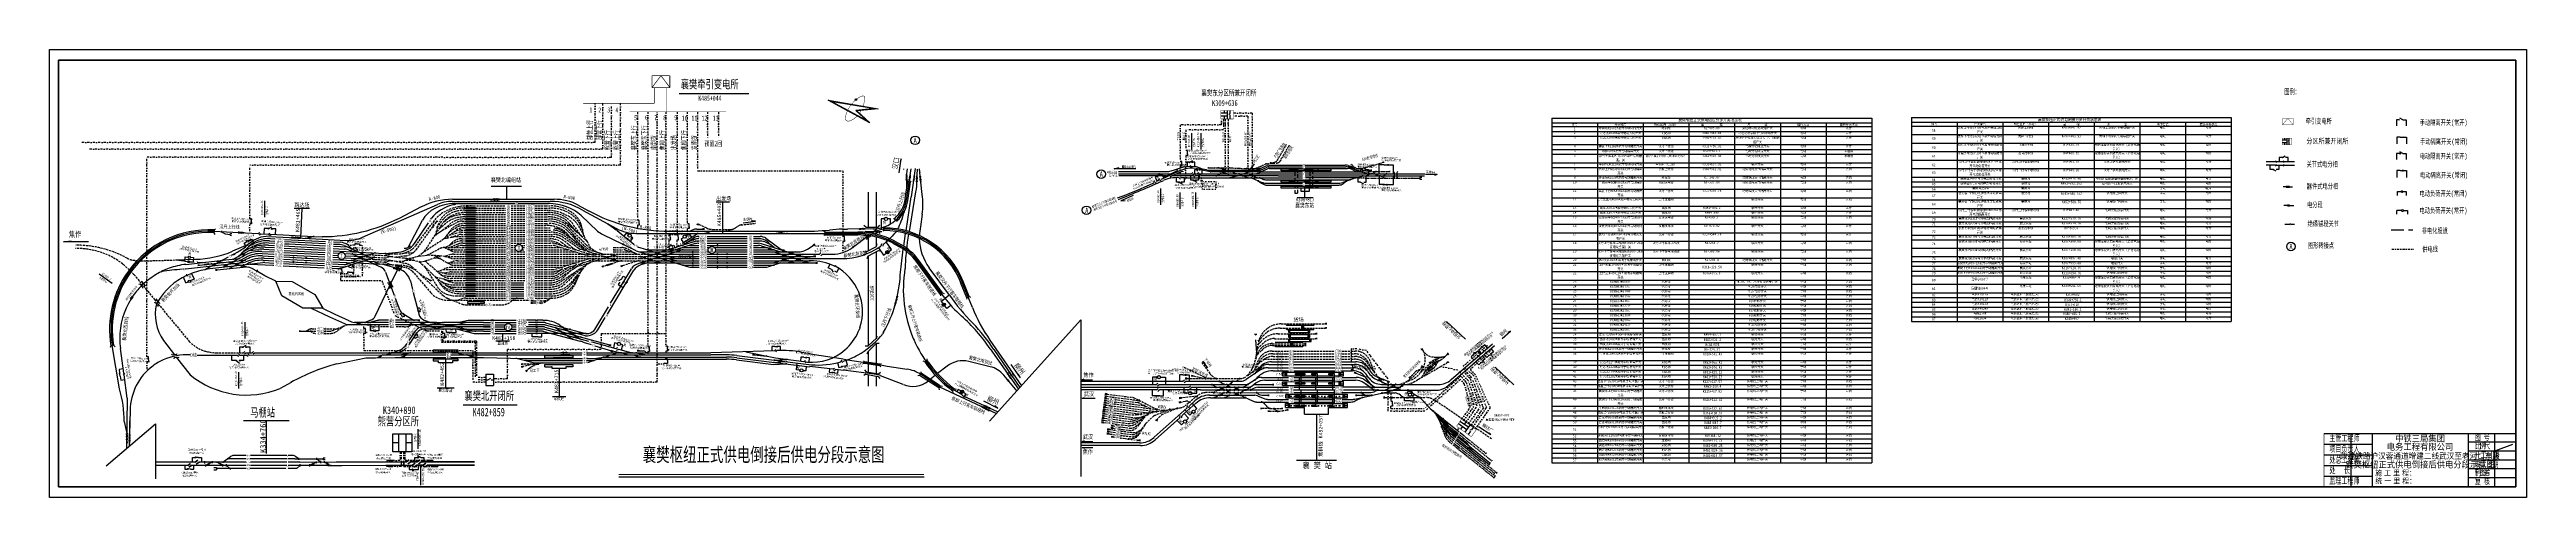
# Model space of a CAD drawing. Extents: x 3783 to 6106, y -2935 to -2515.
import ezdxf
from ezdxf.enums import TextEntityAlignment as Align

# ---------------------------------------------------------------- set-up
doc = ezdxf.new("R2010")
doc.units = 0
doc.header["$MEASUREMENT"] = 0
for name, pattern in [('ACAD_ISO02W100', [15, 12, -3]), ('ACAD_ISO03W100', [30, 12, -18]), ('DASHED', [0.75, 0.5, -0.25]), ('DHX3', [5, 2, -1.5, 0, -1.5]), ('HIDDEN2', [4.7625, 3.175, -1.5875]), ('XUXIAN', [7, 5, -2]), ('XX', [5.5, 4, -1.5])]:
    doc.linetypes.add(name, pattern=pattern)
doc.layers.get('0').update_dxf_attribs({"linetype": 'CONTINUOUS'})
for name, color, linetype in [('1', 1, 'CONTINUOUS'), ('2', 7, 'CONTINUOUS'), ('A_通用块层', 2, 'CONTINUOUS'), ('CZKT', 7, 'CONTINUOUS'), ('DAOCHAHAO', 8, 'CONTINUOUS'), ('E_既有标注', 7, 'CONTINUOUS'), ('E_既有线路', 3, 'CONTINUOUS'), ('GTONG', 1, 'CONTINUOUS'), ('LAYER1', 1, 'CONTINUOUS'), ('QT', 4, 'DASHED'), ('S_近期设计线路', 1, 'CONTINUOUS'), ('SYTUOLD', 7, 'CONTINUOUS'), ('TEXT', 1, 'CONTINUOUS'), ('ZC_站场', 7, 'CONTINUOUS'), ('二线', 1, 'CONTINUOUS'), ('初期', 1, 'CONTINUOUS'), ('北环线房屋', 1, 'CONTINUOUS'), ('图层1', 7, 'CONTINUOUS'), ('字', 9, 'CONTINUOUS'), ('标注', 3, 'CONTINUOUS'), ('牵引所', 3, 'CONTINUOUS'), ('电化', 5, 'CONTINUOUS'), ('设计线', 1, 'CONTINUOUS'), ('道岔', 1, 'CONTINUOUS'), ('预留线', 82, 'DASHED')]:
    doc.layers.add(name, color=color, linetype=linetype)
doc.styles.add('HHJ', font='SimSun.ttf', dxfattribs={"width": 0.75, "height": 3.5})
doc.styles.add('HZ', font='txt.shx', dxfattribs={"width": 0.7, "height": 2.5, "bigfont": 'hztxt.shx'})
doc.styles.add('JCWHZ', font='SimSun.ttf', dxfattribs={"width": 0.7})
doc.styles.add('pyf', font='rs9.shx', dxfattribs={"width": 0.7, "height": 1.2, "bigfont": 'hztxt.shx'})
doc.styles.add('ST100', font='SimSun.ttf', dxfattribs={"width": 0.85})
doc.styles.get("Standard").update_dxf_attribs({"font": 'SimSun.ttf', "width": 0.8, "height": 2.5})
doc.styles.add('STYLE2', font='SimSun.ttf', dxfattribs={"width": 0.8, "height": 2.5})
doc.styles.add('WY', font='SimSun.ttf', dxfattribs={"height": 5})
doc.styles.add('文字', font='ttt.shx', dxfattribs={"width": 0.8, "bigfont": 'rsdhz.shx'})
doc.styles.add('样式 2', font='gothici9.shx', dxfattribs={"width": 0.7, "bigfont": 'dxfs.shx'})
doc.styles.add('襄客既有$0$文字', font='ttt.shx', dxfattribs={"width": 0.75, "bigfont": 'rsdhz.shx'})
pattern_1 = [(45, (3546.84724, -1818.77227), (-0.0883883476, 0.0883883476), [])]

# ---------------------------------------------------------------- blocks, each defined once
blk = doc.blocks.new('JT')
blk.add_solid([(-4.2, 0.8), (0.1, 0), (-4.2, -0.7)])
blk = doc.blocks.new('CD')
for p, q in [((0, -0.4), (0, 0.4)), ((0, 0.4), (1, 0.4)), ((1, -0.4), (0, -0.4))]:
    blk.add_line(p, q)
blk = doc.blocks.new('NORTH')
at = {"layer": 'QT', "color": 1, "linetype": 'Continuous'}
for points in [[(-22, 164), (70, -131), (0, -22), (-29, -124)], [(-20, 149), (62, -114), (-1, -16), (-26, -105)]]:
    blk.add_lwpolyline(points, close=True, dxfattribs=at)
at = {"layer": 'QT', "color": 7, "linetype": 'Continuous', "const_width": 2.52}
for points in [[(-27, -37), (-27, -37), (-28, -37), (-30, -37), (-31, -36), (-32, -36), (-33, -35), (-35, -35), (-36, -34), (-38, -33), (-39, -33), (-41, -32), (-42, -31), (-44, -31), (-46, -30), (-47, -29), (-49, -28), (-50, -28), (-52, -27), (-53, -26), (-54, -26), (-56, -25), (-57, -24), (-58, -24), (-59, -23), (-59, -23), (-60, -22), (-61, -22), (-61, -21), (-62, -21), (-63, -20), (-64, -20), (-64, -19), (-65, -18), (-66, -18), (-67, -17), (-68, -16), (-69, -16), (-70, -15), (-71, -14), (-72, -13), (-72, -13), (-73, -12), (-74, -11), (-75, -10), (-75, -10), (-76, -9), (-76, -8), (-77, -7), (-78, -7), (-78, -6), (-78, -5), (-79, -4), (-79, -3), (-80, -3), (-80, -2), (-81, -1), (-81, 0), (-81, 1), (-81, 1), (-82, 2), (-82, 3), (-82, 4), (-82, 5), (-82, 5), (-82, 6), (-82, 7), (-81, 8), (-81, 8), (-81, 9), (-81, 10), (-80, 11), (-80, 11), (-80, 12), (-79, 13), (-79, 13), (-78, 14), (-78, 15), (-77, 15), (-77, 16), (-76, 16), (-76, 17), (-75, 17), (-74, 18), (-74, 18), (-73, 19), (-72, 19), (-71, 20), (-70, 20), (-69, 21), (-68, 21), (-66, 22), (-65, 22), (-64, 23), (-62, 23), (-61, 24), (-59, 24), (-57, 25), (-56, 25), (-54, 26), (-53, 26), (-51, 27), (-50, 27), (-48, 27), (-47, 28), (-46, 28), (-45, 28), (-44, 29), (-42, 29), (-41, 29), (-40, 29), (-39, 29), (-38, 29), (-37, 29), (-35, 29), (-34, 29), (-33, 29), (-32, 29), (-31, 29), (-29, 29), (-28, 29), (-27, 29), (-26, 30), (-24, 30), (-23, 30), (-22, 30), (-21, 30), (-19, 30), (-18, 30), (-16, 30), (-15, 30), (-13, 30), (-11, 30), (-10, 29), (-8, 29), (-7, 29), (-5, 29), (-3, 29), (-2, 29), (0, 29), (1, 29), (3, 28), (4, 28), (6, 28), (8, 28), (9, 27), (11, 27), (12, 27), (14, 26), (15, 26), (17, 26), (18, 25), (20, 25), (21, 25), (23, 24), (24, 24), (26, 24), (27, 23), (29, 23), (30, 23), (31, 22), (33, 22), (34, 22), (36, 21), (37, 21), (39, 21), (40, 20), (41, 20), (42, 20), (44, 19), (45, 19), (46, 19), (47, 19), (48, 19), (49, 18), (50, 18), (51, 18), (52, 17), (53, 17), (54, 17), (54, 16)], [(72, 7), (73, 6), (74, 6), (75, 5), (77, 4), (78, 4), (79, 3), (80, 2), (81, 1), (82, 1), (83, 0), (84, 0), (85, -1), (85, -2), (86, -2), (87, -3), (88, -3), (88, -4), (89, -4), (89, -5), (90, -6), (91, -6), (91, -7), (92, -7), (92, -8), (93, -9), (93, -9), (94, -10), (95, -10), (95, -11), (96, -11), (96, -12), (96, -13), (97, -13), (97, -14), (98, -14), (98, -15), (98, -15), (98, -16), (99, -16), (99, -16), (99, -17), (99, -18), (99, -18), (99, -19), (99, -19), (99, -20), (99, -20), (99, -21), (99, -21), (99, -22), (98, -22), (98, -23), (98, -24), (97, -24), (97, -25), (96, -25), (95, -26), (94, -27), (93, -27), (92, -28), (91, -29), (90, -29), (89, -30), (88, -31), (87, -31), (85, -32), (84, -32), (83, -33), (82, -33), (81, -34), (80, -34), (78, -35), (77, -35), (75, -36), (74, -36), (72, -37), (71, -37), (69, -37), (68, -37), (67, -38), (65, -38), (64, -38), (63, -38), (62, -39), (60, -39), (59, -39), (58, -39), (57, -40), (55, -40), (54, -40), (53, -40), (52, -41), (50, -41), (49, -41), (48, -41), (47, -42), (47, -42), (46, -42), (45, -42), (45, -42), (44, -42), (44, -42), (43, -42), (43, -42), (42, -42)], [(63, 12), (64, 12), (65, 11), (66, 11), (67, 10), (68, 10), (69, 9), (70, 8), (71, 8), (72, 7)], [(13, -43), (13, -43), (12, -43), (11, -43), (9, -43), (8, -43), (7, -43), (6, -43), (5, -43), (4, -43), (3, -43), (2, -43), (1, -43), (1, -43), (0, -43), (-1, -43), (-2, -42), (-3, -42), (-4, -42), (-5, -42), (-6, -42)]]:
    blk.add_lwpolyline(points, dxfattribs=at)
at = {"layer": 'QT', "color": 1, "linetype": 'Continuous', "const_width": 3.78}
blk.add_lwpolyline([(57, 14, 1), (60, 15, 1)], format="xyb", close=True, dxfattribs=at)
at = {"layer": 'QT', "color": 7, "linetype": 'Continuous'}
blk.add_circle((59, 14), 5.04, dxfattribs=at)
blk = doc.blocks.new('指北针')
at = {"layer": 'GTONG', "xscale": 0.07487508397111783, "yscale": 0.07487508397111783, "zscale": 0.07487508397111783, "rotation": 121.3519649160447}
blk.add_blockref('NORTH', (4302.6, 856.6), dxfattribs=at)
blk = doc.blocks.new('DC')
at = {"layer": 'A_通用块层', "color": 0, "ltscale": 0.8}
blk.add_line((0, 0.7), (0, -0.7), dxfattribs=at)
blk = doc.blocks.new('*X83')
at = {"color": 0}
for p, q in [((-580.5, 117.5), (-579.9, 117.5)), ((-580.5, 117.4), (-579.9, 117.4)), ((-580.5, 117.3), (-579.9, 117.3)), ((-580.4, 117.6), (-579.9, 117.6)), ((-580.4, 117.2), (-579.9, 117.2)), ((-580.3, 117.7), (-580.1, 117.7)), ((-580.3, 117.1), (-580.1, 117.1))]:
    blk.add_line(p, q, dxfattribs=at)
blk = doc.blocks.new('A$C5FD02B9A')
at = {"color": 40}
for p, q in [((3.2, 10.8), (1.6, 10.8)), ((3.2, 6.3), (1.6, 6.3)), ((3.2, 9.5), (3.2, 10.8)), ((3.2, 7.9), (3.2, 9.5)), ((3.2, 7.9), (3.2, 6.3))]:
    blk.add_line(p, q, dxfattribs=at)
at = {"color": 40, "const_width": 0.12}
for points in [[(3.2, 9.5), (2.8, 9.5)], [(3.2, 9.5), (3.6, 9.5)]]:
    blk.add_lwpolyline(points, dxfattribs=at)
at = {"color": 40, "const_width": 0.24}
blk.add_lwpolyline([(3.2, 7.8, -1), (3.2, 8, -1)], format="xyb", close=True, dxfattribs=at)
blk = doc.blocks.new('*X101')
at = {"color": 0}
for p, q in [((-580.5, 117.5), (-579.9, 117.5)), ((-580.5, 117.4), (-579.9, 117.4)), ((-580.5, 117.3), (-579.9, 117.3)), ((-580.4, 117.6), (-579.9, 117.6)), ((-580.4, 117.2), (-579.9, 117.2)), ((-580.3, 117.7), (-580.1, 117.7)), ((-580.3, 117.1), (-580.1, 117.1))]:
    blk.add_line(p, q, dxfattribs=at)
blk = doc.blocks.new('A$C6BAF2F53')
at = {"color": 40}
for p, q in [((-5.2, -1.2), (-5.2, 2.9)), ((-2.9, 2.9), (-1.5, 1.7)), ((-1.7, 3.9), (-0.5, 2.9)), ((1.8, 2.9), (1.8, -1.2)), ((2.2, 2.9), (3.5, 1.8)), ((3.2, 4), (4.5, 2.9)), ((-3.1, -1.2), (-5.2, -1.2)), ((-3.1, -1.2), (0.2, -3)), ((1.8, -1.2), (-0.1, -1.2))]:
    blk.add_line(p, q, dxfattribs=at)
at = {"color": 40, "const_width": 0.396}
blk.add_lwpolyline([(-0.1, -1.9), (-0.1, -0.5)], dxfattribs=at)
at = {"color": 40}
for centre in [(-3, -1.2), (-0.6, -1.2)]:
    blk.add_circle(centre, 0.427, dxfattribs=at)
at = {"layer": 'S_近期设计线路', "color": 2, "ltscale": 15}
blk.add_line((2.2, 2.9), (-0.5, 2.9), dxfattribs=at)
at = {"color": 40, "xscale": -1.319999999999709, "yscale": 1.319999999999709, "zscale": 1.32, "rotation": 180}
blk.add_blockref('*X101', (762.8, 153.8), dxfattribs=at)
blk = doc.blocks.new('A$C723115F4')
at = {"layer": '初期'}
h = blk.add_hatch(dxfattribs=at)
h.set_pattern_fill('ANSI38', color=1, scale=0.158523, angle=-179.9597, style=0)
h.set_pattern_definition([(306.4539, (-12.201122, 1.015548), (0.01593817, 0.0117738), []), (36.4539, (-12.201122, 1.015548), (0.02010253, 0.03948578), [0.04953835, -0.029723])])
h.paths.add_polyline_path([(-12.5, -1.1), (-11.8, 1.6), (-12.5, 1.7)])
h = blk.add_hatch(dxfattribs=at)
h.set_pattern_fill('ANSI38', color=1, scale=0.158523, angle=-179.3961, style=0)
h.set_pattern_definition([(307.0176, (-11.806964, 3.76348), (0.01582158, 0.01193002), []), (37.0176, (-11.806964, 3.76348), (0.01971314, 0.03968162), [0.04953835, -0.029723])])
h.paths.add_polyline_path([(-12.1, 1.6), (-11.4, 4.4), (-12.1, 4.4)])
at = {"layer": '初期', "color": 1}
blk.add_line((-12.1, 1.6), (-11.4, 4.3), dxfattribs=at)
blk = doc.blocks.new('车挡')
at = {"color": 0, "linetype": 'ByBlock', "ltscale": 0.13}
for p, q in [((-1, 0.5), (0, 0.5)), ((0, 0.5), (0, -0.5)), ((-1, -0.5), (0, -0.5))]:
    blk.add_line(p, q, dxfattribs=at)
blk = doc.blocks.new('A$C55977835')
at = {"ltscale": 0.13, "xscale": 1.134, "yscale": 1.133999999999986, "zscale": 1.134, "rotation": 180}
blk.add_blockref('车挡', (0, 0.6), dxfattribs=at)

msp = doc.modelspace()

# ---------------------------------------------------------------- hatches: boundary and pattern name
h = msp.add_hatch()
h.set_pattern_fill('ANSI31', color=40, style=0)
h.set_pattern_definition(pattern_1)
edge = h.paths.add_edge_path()
edge.add_arc((5989.3, -2647.9), 0.75, 0, 360)
h = msp.add_hatch()
h.set_pattern_fill('ANSI31', color=40, style=0)
h.set_pattern_definition(pattern_1)
edge = h.paths.add_edge_path()
edge.add_arc((5989.3, -2647.9), 0.75, 0, 360)
h = msp.add_hatch()
h.set_pattern_fill('ANSI38', color=256, scale=0.158523, angle=278.3454, style=0)
h.set_pattern_definition([(44.7591, (4197.076792, -2657.114762), (-0.01395252, 0.01407036), []), (134.7591, (4197.076792, -2657.114762), (-0.0419754, 0.01418819), [0.04953835, -0.029723])])
h.paths.add_polyline_path([(4199.2, -2657.1), (4196.4, -2656.8), (4196.4, -2657.5)])
h = msp.add_hatch()
h.set_pattern_fill('ANSI38', color=256, scale=0.158523, angle=278.3454, style=0)
h.set_pattern_definition([(44.7591, (4199.899302, -2657.114762), (-0.01395252, 0.01407036), []), (134.7591, (4199.899302, -2657.114762), (-0.0419754, 0.01418819), [0.04953835, -0.029723])])
h.paths.add_polyline_path([(4202, -2657.1), (4199.3, -2656.8), (4199.3, -2657.5)])
h = msp.add_hatch()
h.set_pattern_fill('ANSI38', color=256, scale=0.158523, angle=278.3454, style=0)
h.set_pattern_definition([(44.7591, (4202.796727, -2657.114775), (-0.01395252, 0.01407036), []), (134.7591, (4202.796727, -2657.114775), (-0.0419754, 0.01418819), [0.04953835, -0.029723])])
h.paths.add_polyline_path([(4204.9, -2657.1), (4202.2, -2656.8), (4202.2, -2657.5)])
h = msp.add_hatch()
h.set_pattern_fill('ANSI38', color=256, scale=0.158523, angle=-84.293, style=0)
h.set_pattern_definition([(42.1207, (4010.368237, -2690.99749), (-0.01329005, 0.0146977), []), (132.1207, (4010.368237, -2690.99749), (-0.0412778, 0.01610535), [0.04953835, -0.029723])])
h.paths.add_polyline_path([(4012.5, -2691.1), (4009.7, -2690.6), (4009.7, -2691.3)])
h = msp.add_hatch()
h.set_pattern_fill('ANSI38', color=256, scale=0.158523, angle=-84.293, style=0)
h.set_pattern_definition([(42.1207, (4013.211675, -2691.14415), (-0.01329005, 0.0146977), []), (132.1207, (4013.211675, -2691.14415), (-0.0412778, 0.01610535), [0.04953835, -0.029723])])
h.paths.add_polyline_path([(4015.3, -2691.3), (4012.6, -2690.8), (4012.6, -2691.5)])
h = msp.add_hatch()
h.set_pattern_fill('ANSI38', color=256, scale=0.158523, angle=-84.293, style=0)
h.set_pattern_definition([(42.1207, (4016.014712, -2691.288728), (-0.01329005, 0.0146977), []), (132.1207, (4016.014712, -2691.288728), (-0.0412778, 0.01610535), [0.04953835, -0.029723])])
h.paths.add_polyline_path([(4018.2, -2691.4), (4015.4, -2690.9), (4015.4, -2691.6)])
h = msp.add_hatch()
h.set_pattern_fill('ANSI38', color=256, scale=0.158523, angle=-58.3275, style=0)
h.set_pattern_definition([(68.0862, (4546.847825, -2707.12424), (-0.0183836, 0.00739532), []), (158.0862, (4546.847825, -2707.12424), (-0.04416253, -0.00359297), [0.04953835, -0.029723])])
h.paths.add_polyline_path([(4548.8, -2706.3), (4546.1, -2707.1), (4546.4, -2707.7)])
h = msp.add_hatch()
h.set_pattern_fill('ANSI31', color=40, scale=1.98, angle=-145.427, style=0)
h.set_pattern_definition([(259.573003, (9482.28207, -1312.28785), (0.24341286, -0.044793187), [])])
edge = h.paths.add_edge_path()
edge.add_arc((4568.6, -2704.8), 1.49, -145.427, 214.573)
h = msp.add_hatch()
h.set_pattern_fill('ANSI38', color=256, scale=0.158523, angle=174.4407, style=0)
h.set_pattern_definition([(300.8544, (4576.318876, -2752.354664), (0.01701095, 0.01016245), []), (30.8544, (4576.318876, -2752.354664), (0.02385945, 0.03733584), [0.04953835, -0.029723])])
h.paths.add_polyline_path([(4575.8, -2754.4), (4576.8, -2751.8), (4576.1, -2751.6)])
h = msp.add_hatch()
h.set_pattern_fill('ANSI38', color=256, scale=0.158523, angle=174.4407, style=0)
h.set_pattern_definition([(300.8544, (4577.0619, -2749.428114), (0.01701095, 0.01016245), []), (30.8544, (4577.0619, -2749.428114), (0.02385945, 0.03733584), [0.04953835, -0.029723])])
h.paths.add_polyline_path([(4576.5, -2751.5), (4577.6, -2748.9), (4576.9, -2748.7)])
h = msp.add_hatch()
h.set_pattern_fill('ANSI38', color=256, scale=0.158523, angle=174.4407, style=0)
h.set_pattern_definition([(300.8544, (4577.761259, -2746.668124), (0.01701095, 0.01016245), []), (30.8544, (4577.761259, -2746.668124), (0.02385945, 0.03733584), [0.04953835, -0.029723])])
h.paths.add_polyline_path([(4577.2, -2748.7), (4578.3, -2746.1), (4577.6, -2746)])
h = msp.add_hatch()
h.set_pattern_fill('ANSI31', color=40, scale=1.98, style=0)
h.set_pattern_definition([(45, (-214.70042, -1112.22687), (-0.175008928, 0.175008928), [])])
edge = h.paths.add_edge_path()
edge.add_arc((4621.4, -2753.9), 1.49, 0, 360)
h = msp.add_hatch()
h.set_pattern_fill('ANSI38', color=256, scale=0.158523, angle=98.3454, style=0)
h.set_pattern_definition([(224.7591, (4264.355984, -2801.036926), (0.01395252, -0.01407036), []), (314.7591, (4264.355984, -2801.036926), (0.0419754, -0.01418819), [0.04953835, -0.029723])])
h.paths.add_polyline_path([(4262.2, -2801), (4265, -2801.4), (4265, -2800.7)])
h = msp.add_hatch()
h.set_pattern_fill('ANSI38', color=256, scale=0.158523, angle=98.3454, style=0)
h.set_pattern_definition([(224.7591, (4267.137665, -2801.023224), (0.01395252, -0.01407036), []), (314.7591, (4267.137665, -2801.023224), (0.0419754, -0.01418819), [0.04953835, -0.029723])])
h.paths.add_polyline_path([(4265, -2801), (4267.8, -2801.4), (4267.8, -2800.7)])
h = msp.add_hatch()
h.set_pattern_fill('ANSI38', color=256, scale=0.158523, angle=98.3454, style=0)
h.set_pattern_definition([(224.7591, (4269.967797, -2801.035448), (0.01395252, -0.01407036), []), (314.7591, (4269.967797, -2801.035448), (0.0419754, -0.01418819), [0.04953835, -0.029723])])
h.paths.add_polyline_path([(4267.8, -2801), (4270.6, -2801.4), (4270.6, -2800.7)])
at = {"ltscale": 0.5}
h = msp.add_hatch(color=2, dxfattribs=at)
edge = h.paths.add_edge_path()
edge.add_arc((4638.7, -2835.6), 1.54, 0, 360)
h = msp.add_hatch()
h.set_pattern_fill('ANSI38', color=1, scale=0.158523, angle=-136.4516, style=0)
h.set_pattern_definition([(349.962, (4683.365839, -2817.816275), (0.00345383, 0.01951202), []), (79.962, (4683.365839, -2817.816275), (-0.01260436, 0.04247786), [0.04953835, -0.029723])])
h.paths.add_polyline_path([(4684.6, -2819.6), (4683.3, -2817.1), (4682.7, -2817.5)])
h = msp.add_hatch()
h.set_pattern_fill('ANSI38', color=1, scale=0.158523, angle=-136.4516, style=0)
h.set_pattern_definition([(349.962, (4684.994401, -2820.151747), (0.00345383, 0.01951202), []), (79.962, (4684.994401, -2820.151747), (-0.01260436, 0.04247786), [0.04953835, -0.029723])])
h.paths.add_polyline_path([(4686.2, -2821.9), (4684.9, -2819.4), (4684.3, -2819.8)])
h = msp.add_hatch(color=2, dxfattribs=at)
edge = h.paths.add_edge_path()
edge.add_arc((4918.1, -2814.1), 0.553, 0, 360)
h = msp.add_hatch()
h.set_pattern_fill('ANSI38', color=256, scale=0.158523, angle=73.6497, style=0)
h.set_pattern_definition([(200.0634, (4658.532521, -2850.172795), (0.00679785, -0.01861282), []), (290.0634, (4658.532521, -2850.172795), (0.03220852, -0.03042778), [0.04953835, -0.029723])])
h.paths.add_polyline_path([(4656.6, -2849.3), (4659, -2850.8), (4659.3, -2850.1)])
h = msp.add_hatch()
h.set_pattern_fill('ANSI38', color=256, scale=0.158523, angle=73.6497, style=0)
h.set_pattern_definition([(200.0634, (4661.126185, -2851.593153), (0.00679785, -0.01861282), []), (290.0634, (4661.126185, -2851.593153), (0.03220852, -0.03042778), [0.04953835, -0.029723])])
h.paths.add_polyline_path([(4659.2, -2850.7), (4661.6, -2852.2), (4661.9, -2851.5)])
h = msp.add_hatch()
h.set_pattern_fill('ANSI38', color=256, scale=0.158523, angle=73.6497, style=0)
h.set_pattern_definition([(200.0634, (4663.644361, -2852.774752), (0.00679785, -0.01861282), []), (290.0634, (4663.644361, -2852.774752), (0.03220852, -0.03042778), [0.04953835, -0.029723])])
h.paths.add_polyline_path([(4661.7, -2851.9), (4664.1, -2853.4), (4664.4, -2852.7)])
at = {"layer": 'E_既有线路'}
h = msp.add_hatch(dxfattribs=at)
h.set_pattern_fill('ANSI38', color=256, scale=0.158523, angle=188.7196, style=0)
h.set_pattern_definition([(315.1333, (3857.761954, -2879.094344), (0.01397893, 0.01404412), []), (45.1333, (3857.761954, -2879.094344), (0.01391373, 0.04206717), [0.04953835, -0.029723])])
h.paths.add_polyline_path([(3857.8, -2881.2), (3858.1, -2878.5), (3857.4, -2878.5)])
h = msp.add_hatch(dxfattribs=at)
h.set_pattern_fill('ANSI38', color=256, scale=0.158523, angle=188.7196, style=0)
h.set_pattern_definition([(315.1333, (3857.803138, -2876.195295), (0.01397893, 0.01404412), []), (45.1333, (3857.803138, -2876.195295), (0.01391373, 0.04206717), [0.04953835, -0.029723])])
h.paths.add_polyline_path([(3857.8, -2878.3), (3858.2, -2875.6), (3857.5, -2875.6)])
h = msp.add_hatch(dxfattribs=at)
h.set_pattern_fill('ANSI38', color=256, scale=0.158523, angle=188.7196, style=0)
h.set_pattern_definition([(315.1333, (3857.717069, -2881.68833), (0.01397893, 0.01404412), []), (45.1333, (3857.717069, -2881.68833), (0.01391373, 0.04206717), [0.04953835, -0.029723])])
h.paths.add_polyline_path([(3857.7, -2883.8), (3858.1, -2881), (3857.4, -2881)])
at = {"layer": 'ZC_站场'}
h = msp.add_hatch(dxfattribs=at)
h.set_pattern_fill('ANSI38', color=1, scale=0.158523, angle=278.3454, style=0)
h.set_pattern_definition([(44.7591, (4199.887025, -2655.053979), (-0.01395252, 0.01407036), []), (134.7591, (4199.887025, -2655.053979), (-0.0419754, 0.01418819), [0.04953835, -0.029723])])
h.paths.add_polyline_path([(4202, -2655.1), (4199.2, -2654.7), (4199.2, -2655.4)])
h = msp.add_hatch(dxfattribs=at)
h.set_pattern_fill('ANSI38', color=1, scale=0.158523, angle=278.3454, style=0)
h.set_pattern_definition([(44.7591, (4202.709535, -2655.053979), (-0.01395252, 0.01407036), []), (134.7591, (4202.709535, -2655.053979), (-0.0419754, 0.01418819), [0.04953835, -0.029723])])
h.paths.add_polyline_path([(4204.8, -2655.1), (4202.1, -2654.7), (4202.1, -2655.4)])
h = msp.add_hatch(dxfattribs=at)
h.set_pattern_fill('ANSI38', color=1, scale=0.158523, angle=-136.4516, style=0)
h.set_pattern_definition([(349.962, (4686.689951, -2818.980428), (0.00345383, 0.01951202), []), (79.962, (4686.689951, -2818.980428), (-0.01260436, 0.04247786), [0.04953835, -0.029723])])
h.paths.add_polyline_path([(4687.9, -2820.7), (4686.6, -2818.3), (4686, -2818.7)])
h = msp.add_hatch(dxfattribs=at)
h.set_pattern_fill('ANSI38', color=1, scale=0.158523, angle=73.6497, style=0)
h.set_pattern_definition([(200.0634, (4661.442998, -2849.47546), (0.00679785, -0.01861282), []), (290.0634, (4661.442998, -2849.47546), (0.03220852, -0.03042778), [0.04953835, -0.029723])])
h.paths.add_polyline_path([(4659.5, -2848.6), (4661.9, -2850.1), (4662.2, -2849.4)])
h = msp.add_hatch(dxfattribs=at)
h.set_pattern_fill('ANSI38', color=1, scale=0.158523, angle=73.6497, style=0)
h.set_pattern_definition([(200.0634, (4663.961174, -2850.65706), (0.00679785, -0.01861282), []), (290.0634, (4663.961174, -2850.65706), (0.03220852, -0.03042778), [0.04953835, -0.029723])])
h.paths.add_polyline_path([(4662, -2849.8), (4664.4, -2851.2), (4664.7, -2850.6)])
at = {"layer": '初期'}
h = msp.add_hatch(dxfattribs=at)
h.set_pattern_fill('ANSI38', color=1, scale=0.158523, angle=-80.3855, style=0)
h.set_pattern_definition([(46.0282, (4542.934343, -2682.98423), (-0.01426072, 0.01375789), []), (136.0282, (4542.934343, -2682.98423), (-0.04227934, 0.01325505), [0.04953835, -0.029723])])
h.paths.add_polyline_path([(4545.1, -2682.9), (4542.3, -2682.6), (4542.3, -2683.3)])
h = msp.add_hatch(dxfattribs=at)
h.set_pattern_fill('ANSI38', color=1, scale=0.158523, angle=-80.3855, style=0)
h.set_pattern_definition([(46.0282, (4545.74223, -2682.862324), (-0.01426072, 0.01375789), []), (136.0282, (4545.74223, -2682.862324), (-0.04227934, 0.01325505), [0.04953835, -0.029723])])
h.paths.add_polyline_path([(4547.9, -2682.8), (4545.1, -2682.5), (4545.1, -2683.2)])
h = msp.add_hatch(dxfattribs=at)
h.set_pattern_fill('ANSI38', color=1, scale=0.158523, angle=-44.8655, style=0)
h.set_pattern_definition([(81.5481, (4536.399576, -2699.959884), (-0.01960014, 0.00291243), []), (171.5481, (4536.399576, -2699.959884), (-0.04211271, -0.01377528), [0.04953835, -0.029723])])
h.paths.add_polyline_path([(4538.1, -2698.7), (4535.7, -2700.1), (4536.1, -2700.6)])
h = msp.add_hatch(dxfattribs=at)
h.set_pattern_fill('ANSI38', color=1, scale=0.158523, angle=98.3454, style=0)
h.set_pattern_definition([(224.7591, (4264.355984, -2798.972158), (0.01395252, -0.01407036), []), (314.7591, (4264.355984, -2798.972158), (0.0419754, -0.01418819), [0.04953835, -0.029723])])
h.paths.add_polyline_path([(4262.2, -2799), (4265, -2799.3), (4265, -2798.6)])
h = msp.add_hatch(dxfattribs=at)
h.set_pattern_fill('ANSI38', color=1, scale=0.158523, angle=98.3454, style=0)
h.set_pattern_definition([(224.7591, (4267.278195, -2798.971984), (0.01395252, -0.01407036), []), (314.7591, (4267.278195, -2798.971984), (0.0419754, -0.01418819), [0.04953835, -0.029723])])
h.paths.add_polyline_path([(4265.1, -2799), (4267.9, -2799.3), (4267.9, -2798.6)])
h = msp.add_hatch(dxfattribs=at)
h.set_pattern_fill('ANSI38', color=1, scale=0.158523, angle=46.1217, style=0)
h.set_pattern_definition([(172.5353, (4681.749944, -2825.059757), (-0.0025743, -0.0196474), []), (262.5353, (4681.749944, -2825.059757), (0.0144988, -0.04186912), [0.04953835, -0.029723])])
h.paths.add_polyline_path([(4680.4, -2823.4), (4681.9, -2825.8), (4682.4, -2825.4)])
h = msp.add_hatch(dxfattribs=at)
h.set_pattern_fill('ANSI38', color=1, scale=0.158523, angle=-136.4516, style=0)
h.set_pattern_definition([(349.962, (4681.670289, -2818.987594), (0.00345383, 0.01951202), []), (79.962, (4681.670289, -2818.987594), (-0.01260436, 0.04247786), [0.04953835, -0.029723])])
h.paths.add_polyline_path([(4682.9, -2820.7), (4681.6, -2818.3), (4681, -2818.7)])
h = msp.add_hatch(dxfattribs=at)
h.set_pattern_fill('ANSI38', color=1, scale=0.158523, angle=-136.4516, style=0)
h.set_pattern_definition([(349.962, (4683.298851, -2821.323066), (0.00345383, 0.01951202), []), (79.962, (4683.298851, -2821.323066), (-0.01260436, 0.04247786), [0.04953835, -0.029723])])
h.paths.add_polyline_path([(4684.5, -2823.1), (4683.2, -2820.6), (4682.6, -2821)])
at = {"layer": '设计线'}
h = msp.add_hatch(dxfattribs=at)
h.set_pattern_fill('ANSI38', color=1, scale=0.158523, angle=-84.293, style=0)
h.set_pattern_definition([(42.1207, (3960.161022, -2686.324), (-0.01329005, 0.0146977), []), (132.1207, (3960.161022, -2686.324), (-0.0412778, 0.01610535), [0.04953835, -0.029723])])
h.paths.add_polyline_path([(3962.3, -2686.4), (3959.5, -2685.9), (3959.5, -2686.6)])
h = msp.add_hatch(dxfattribs=at)
h.set_pattern_fill('ANSI38', color=1, scale=0.158523, angle=-84.293, style=0)
h.set_pattern_definition([(42.1207, (3963.00446, -2686.470661), (-0.01329005, 0.0146977), []), (132.1207, (3963.00446, -2686.470661), (-0.0412778, 0.01610535), [0.04953835, -0.029723])])
h.paths.add_polyline_path([(3965.1, -2686.6), (3962.4, -2686.1), (3962.3, -2686.8)])
h = msp.add_hatch(dxfattribs=at)
h.set_pattern_fill('ANSI38', color=1, scale=0.158523, angle=8.0245, style=0)
h.set_pattern_definition([(134.4382, (3855.204062, -2877.023105), (-0.01414828, -0.0138735), []), (224.4382, (3855.204062, -2877.023105), (-0.01442307, -0.04189527), [0.04953835, -0.029723])])
h.paths.add_polyline_path([(3855.2, -2874.9), (3854.8, -2877.7), (3855.5, -2877.7)])
h = msp.add_hatch(dxfattribs=at)
h.set_pattern_fill('ANSI38', color=1, scale=0.158523, angle=8.0245, style=0)
h.set_pattern_definition([(134.4382, (3855.173044, -2879.908494), (-0.01414828, -0.0138735), []), (224.4382, (3855.173044, -2879.908494), (-0.01442307, -0.04189527), [0.04953835, -0.029723])])
h.paths.add_polyline_path([(3855.2, -2877.8), (3854.8, -2880.5), (3855.5, -2880.6)])
h = msp.add_hatch(dxfattribs=at)
h.set_pattern_fill('ANSI38', color=1, scale=0.158523, angle=8.0245, style=0)
h.set_pattern_definition([(134.4382, (3855.13699, -2883.262427), (-0.01414828, -0.0138735), []), (224.4382, (3855.13699, -2883.262427), (-0.01442307, -0.04189527), [0.04953835, -0.029723])])
h.paths.add_polyline_path([(3855.2, -2881.1), (3854.8, -2883.9), (3855.5, -2883.9)])

# ---------------------------------------------------------------- linework, layer by layer
at = {"color": 7}
for p, q in [((3782.7, -2514.7), (5829.1, -2514.7)), ((3782.7, -2934.7), (3782.7, -2514.7)), ((5829.1, -2514.7), (6106, -2514.7)), ((6106, -2514.7), (6106, -2934.7)), ((4940.6, -2799.9, -0.5), (4944.8, -2799.9, -0.5)), ((4949.7, -2799.9, -0.5), (4951.2, -2799.9, -0.5)), ((4949.7, -2802.4, -0.5), (4951.3, -2802.4, -0.5)), ((5130.9, -2798.3), (5137.9, -2792.1)), ((4929.9, -2828.4, -0.5), (4931.2, -2828.4, -0.5)), ((4929.9, -2829.3, -0.5), (4929.9, -2828.4, -0.5)), ((4931.2, -2829.3, -0.5), (4929.9, -2829.3, -0.5)), ((4939.2, -2820.8, -0.5), (4939.2, -2817.3, -0.5)), ((4943.1, -2819, -0.5), (4939.2, -2819, -0.5)), ((4939.2, -2820.8, -0.5), (4943.1, -2820.8, -0.5)), ((4939.2, -2829.7, -0.5), (4939.2, -2826.3, -0.5)), ((4939.2, -2826.3, -0.5), (4943.2, -2826.3, -0.5)), ((4943, -2828.1, -0.5), (4939.2, -2828.1, -0.5)), ((4943, -2827.3, -0.5), (4941.2, -2827.3, -0.5)), ((4943, -2828.9, -0.5), (4941.2, -2828.9, -0.5)), ((4943.1, -2818.3, -0.5), (4941.3, -2818.3, -0.5)), ((4943.1, -2819.9, -0.5), (4941.3, -2819.9, -0.5)), ((4943.1, -2820.8, -0.5), (4943.1, -2817.3, -0.5)), ((4943.2, -2829.7, -0.5), (4943.2, -2826.3, -0.5)), ((4942.2, -2841.2, -0.5), (4942.2, -2838, -0.5)), ((4946, -2839.7, -0.5), (4942.2, -2839.7, -0.5)), ((4942.2, -2841.3, -0.5), (4946.1, -2841.3, -0.5)), ((4946, -2839, -0.5), (4944.1, -2839, -0.5)), ((4946, -2840.6, -0.5), (4944.1, -2840.6, -0.5)), ((4946.1, -2841.3, -0.5), (4946.1, -2837.9, -0.5)), ((4128.2, -2870.6), (4128.2, -2889)), ((6077.3, -2890.6), (6093.3, -2884.7)), ((5829.1, -2934.7), (3782.7, -2934.7)), ((6106, -2934.7), (5829.1, -2934.7))]:
    msp.add_line(p, q, dxfattribs=at)
at = {"color": 5, "lineweight": 50}
for p, q in [((3791.2, -2524.7), (5829.1, -2524.7)), ((3791.2, -2924.7), (3791.2, -2524.7)), ((5829.1, -2524.7), (6096, -2524.7)), ((6096, -2524.7), (6096, -2924.7)), ((5829.1, -2924.7), (3791.2, -2924.7)), ((6096, -2924.7), (5829.1, -2924.7))]:
    msp.add_line(p, q, dxfattribs=at)
at = {"color": 1}
for p, q in [((4373.3, -2555.9), (4438.5, -2555.9)), ((5862, -2619.7), (5870.2, -2619.7)), ((5870.2, -2623.2), (5862, -2623.2)), ((5871.9, -2619.7), (5877.5, -2619.7)), ((5871.9, -2623.2), (5877.5, -2623.2)), ((5879.2, -2619.7), (5888.6, -2619.7)), ((5879.2, -2623.2), (5888.5, -2623.2)), ((5881.2, -2643.4), (5877.9, -2643.4)), ((5883.4, -2643.4), (5886.7, -2643.4)), ((5882.4, -2661), (5878.4, -2661)), ((5883.4, -2661), (5887.7, -2661)), ((3795.6, -2695.1), (3803, -2693.9)), ((3819.3, -2695.1), (3795.6, -2695.1)), ((5879.3, -2678.3), (5884.1, -2678.3)), ((5885.7, -2678.3), (5888.6, -2678.3)), ((3911.9, -2727.2), (3912.5, -2725.9)), ((4239.7, -2770.2), (4239.7, -2771.4)), ((5124.1, -2804.2), (5118, -2809.5)), ((5123.6, -2801.4), (5127.9, -2797.8)), ((5125.4, -2803.1), (5129.6, -2799.4)), ((4682.7, -2817.5), (4684.6, -2819.6)), ((4684.6, -2819.6), (4683.3, -2817.1)), ((4170.5, -2847.9), (4221.2, -2847.9)), ((3930.8, -2902.8), (3931.5, -2904.2)), ((3931.6, -2902.4), (3932.4, -2903.8)), ((3942.8, -2902.5), (3942, -2903.9)), ((3943.6, -2902.9), (3942.8, -2904.3)), ((4029, -2902.6), (4029.8, -2904)), ((4029.8, -2902.2), (4030.6, -2903.6)), ((4043.4, -2902.3), (4042.6, -2903.7)), ((4044.2, -2902.7), (4043.4, -2904.1))]:
    msp.add_line(p, q, dxfattribs=at)
at = {"ltscale": 2}
for p, q in [((4881.4, -2576.8), (4887.4, -2576.8)), ((5876.8, -2601.7), (5881.4, -2601.7)), ((5104.3, -2865.5), (5112, -2871))]:
    msp.add_line(p, q, dxfattribs=at)
at = {"ltscale": 0.5}
for p, q in [((5191.9, -2578.9), (5234.7, -2578.9)), ((5191.9, -2578.9), (5191.9, -2583.4)), ((5234.7, -2578.9), (5277.6, -2578.9)), ((5277.6, -2578.9), (5320.4, -2578.9)), ((5320.4, -2578.9), (5363.3, -2578.9)), ((5363.3, -2578.9), (5406.2, -2578.9)), ((5406.2, -2578.9), (5449, -2578.9)), ((5449, -2578.9), (5491.9, -2578.9)), ((5491.9, -2578.9), (5491.9, -2583.4)), ((5529.1, -2578.3), (5572, -2578.3)), ((5529.1, -2578.3), (5529.1, -2582.8)), ((5572, -2578.3), (5614.8, -2578.3)), ((5614.8, -2578.3), (5657.7, -2578.3)), ((5657.7, -2578.3), (5700.6, -2578.3)), ((5700.6, -2578.3), (5743.4, -2578.3)), ((5743.4, -2578.3), (5786.3, -2578.3)), ((5786.3, -2578.3), (5829.1, -2578.3)), ((5829.1, -2578.3), (5829.1, -2583)), ((5191.9, -2583.4), (5234.7, -2583.4)), ((5191.9, -2583.4), (5191.9, -2586.9)), ((5191.9, -2586.9), (5234.7, -2586.9)), ((5191.9, -2586.9), (5191.9, -2591.4)), ((5191.9, -2591.4), (5234.7, -2591.4)), ((5191.9, -2591.4), (5191.9, -2595.9)), ((5191.9, -2595.9), (5234.7, -2595.9)), ((5191.9, -2595.9), (5191.9, -2603.8)), ((5234.7, -2583.4), (5277.6, -2583.4)), ((5234.7, -2583.4), (5234.7, -2586.9)), ((5234.7, -2586.9), (5277.6, -2586.9)), ((5234.7, -2586.9), (5234.7, -2591.4)), ((5234.7, -2591.4), (5277.6, -2591.4)), ((5234.7, -2591.4), (5234.7, -2595.9)), ((5234.7, -2595.9), (5277.6, -2595.9)), ((5234.7, -2595.9), (5234.7, -2603.8)), ((5277.6, -2583.4), (5320.4, -2583.4)), ((5277.6, -2583.4), (5277.6, -2586.9)), ((5277.6, -2586.9), (5320.4, -2586.9)), ((5277.6, -2586.9), (5277.6, -2591.4)), ((5277.6, -2591.4), (5320.4, -2591.4)), ((5277.6, -2591.4), (5277.6, -2595.9)), ((5277.6, -2595.9), (5320.4, -2595.9)), ((5277.6, -2595.9), (5277.6, -2603.8)), ((5320.4, -2583.4), (5363.3, -2583.4)), ((5320.4, -2583.4), (5320.4, -2586.9)), ((5320.4, -2586.9), (5363.3, -2586.9)), ((5320.4, -2586.9), (5320.4, -2591.4)), ((5320.4, -2591.4), (5363.3, -2591.4)), ((5320.4, -2591.4), (5320.4, -2595.9)), ((5320.4, -2595.9), (5363.3, -2595.9)), ((5320.4, -2595.9), (5320.4, -2603.8)), ((5363.3, -2583.4), (5406.2, -2583.4)), ((5363.3, -2583.4), (5363.3, -2586.9)), ((5363.3, -2586.9), (5406.2, -2586.9)), ((5363.3, -2586.9), (5363.3, -2591.4)), ((5363.3, -2591.4), (5406.2, -2591.4)), ((5363.3, -2591.4), (5363.3, -2595.9)), ((5363.3, -2595.9), (5406.2, -2595.9)), ((5363.3, -2595.9), (5363.3, -2603.8)), ((5406.2, -2583.4), (5449, -2583.4)), ((5406.2, -2583.4), (5406.2, -2586.9)), ((5406.2, -2586.9), (5449, -2586.9)), ((5406.2, -2586.9), (5406.2, -2591.4)), ((5406.2, -2591.4), (5449, -2591.4)), ((5406.2, -2591.4), (5406.2, -2595.9)), ((5406.2, -2595.9), (5449, -2595.9)), ((5406.2, -2595.9), (5406.2, -2603.8)), ((5449, -2583.4), (5491.9, -2583.4)), ((5449, -2583.4), (5449, -2586.9)), ((5449, -2586.9), (5491.9, -2586.9)), ((5449, -2586.9), (5449, -2591.4)), ((5449, -2591.4), (5491.9, -2591.4)), ((5449, -2591.4), (5449, -2595.9)), ((5449, -2595.9), (5491.9, -2595.9)), ((5449, -2595.9), (5449, -2603.8)), ((5491.9, -2583.4), (5491.9, -2586.9)), ((5491.9, -2583.6), (5491.9, -2591.5)), ((5491.9, -2586.9), (5491.9, -2591.4)), ((5491.9, -2591.4), (5491.9, -2595.9)), ((5491.9, -2591.5), (5491.9, -2599.5)), ((5491.9, -2595.9), (5491.9, -2603.8)), ((5491.9, -2599.5), (5491.9, -2607.5)), ((5529.1, -2582.8), (5572, -2582.8)), ((5529.1, -2582.8), (5529.1, -2586.5)), ((5529.1, -2586.5), (5572, -2586.5)), ((5529.1, -2586.5), (5529.1, -2769.7)), ((5529.1, -2594.4), (5572, -2594.4)), ((5572, -2582.8), (5614.8, -2582.8)), ((5572, -2582.8), (5572, -2586.5)), ((5572, -2586.5), (5614.8, -2586.5)), ((5572, -2586.5), (5572, -2594.4)), ((5572, -2594.4), (5614.8, -2594.4)), ((5572, -2594.4), (5572, -2602.4)), ((5614.8, -2582.8), (5657.7, -2582.8)), ((5614.8, -2582.8), (5614.8, -2586.5)), ((5614.8, -2586.5), (5657.7, -2586.5)), ((5614.8, -2586.5), (5614.8, -2594.4)), ((5614.8, -2594.4), (5657.7, -2594.4)), ((5614.8, -2594.4), (5614.8, -2602.4)), ((5657.7, -2582.8), (5700.6, -2582.8)), ((5657.7, -2582.8), (5657.7, -2586.5)), ((5657.7, -2586.5), (5657.7, -2594.4)), ((5657.7, -2586.5), (5700.6, -2586.5)), ((5657.7, -2594.4), (5700.6, -2594.4)), ((5657.7, -2594.4), (5657.7, -2602.4)), ((5700.6, -2582.8), (5743.4, -2582.8)), ((5700.6, -2582.8), (5700.6, -2586.5)), ((5700.6, -2586.5), (5700.6, -2594.4)), ((5700.6, -2586.5), (5743.4, -2586.5)), ((5700.6, -2594.4), (5743.4, -2594.4)), ((5700.6, -2594.4), (5700.6, -2602.4)), ((5743.4, -2582.8), (5786.3, -2582.8)), ((5743.4, -2582.8), (5743.4, -2586.5)), ((5743.4, -2586.5), (5743.4, -2594.4)), ((5743.4, -2586.5), (5786.3, -2586.5)), ((5743.4, -2594.4), (5786.3, -2594.4)), ((5743.4, -2594.4), (5743.4, -2602.4)), ((5786.3, -2582.8), (5829.1, -2582.8)), ((5786.3, -2582.8), (5786.3, -2586.5)), ((5786.3, -2586.5), (5786.3, -2594.4)), ((5786.3, -2586.5), (5829.1, -2586.5)), ((5786.3, -2594.4), (5829.1, -2594.4)), ((5786.3, -2594.4), (5786.3, -2602.4)), ((5829.1, -2583), (5829.1, -2586.5)), ((5829.1, -2586.5), (5829.1, -2594.4)), ((5829.1, -2594.4), (5829.1, -2602.4)), ((5191.9, -2603.8), (5234.7, -2603.8)), ((5191.9, -2603.8), (5191.9, -2608.3)), ((5191.9, -2608.3), (5234.7, -2608.3)), ((5191.9, -2608.3), (5191.9, -2612.8)), ((5191.9, -2612.8), (5234.7, -2612.8)), ((5191.9, -2612.8), (5191.9, -2620.8)), ((5191.9, -2620.8), (5234.7, -2620.8)), ((5191.9, -2620.8), (5191.9, -2625.3)), ((5191.9, -2625.3), (5234.7, -2625.3)), ((5191.9, -2625.3), (5191.9, -2633.2)), ((5234.7, -2603.8), (5277.6, -2603.8)), ((5234.7, -2603.8), (5234.7, -2608.3)), ((5234.7, -2608.3), (5277.6, -2608.3)), ((5234.7, -2608.3), (5234.7, -2612.8)), ((5234.7, -2612.8), (5277.6, -2612.8)), ((5234.7, -2612.8), (5234.7, -2620.8)), ((5234.7, -2620.8), (5277.6, -2620.8)), ((5234.7, -2620.8), (5234.7, -2625.3)), ((5234.7, -2625.3), (5277.6, -2625.3)), ((5234.7, -2625.3), (5234.7, -2633.2)), ((5277.6, -2603.8), (5320.4, -2603.8)), ((5277.6, -2603.8), (5277.6, -2608.3)), ((5277.6, -2608.3), (5320.4, -2608.3)), ((5277.6, -2608.3), (5277.6, -2612.8)), ((5277.6, -2612.8), (5320.4, -2612.8)), ((5277.6, -2612.8), (5277.6, -2620.8)), ((5277.6, -2620.8), (5320.4, -2620.8)), ((5277.6, -2620.8), (5277.6, -2625.3)), ((5277.6, -2625.3), (5320.4, -2625.3)), ((5277.6, -2625.3), (5277.6, -2633.2)), ((5320.4, -2603.8), (5363.3, -2603.8)), ((5320.4, -2603.8), (5320.4, -2608.3)), ((5320.4, -2608.3), (5363.3, -2608.3)), ((5320.4, -2608.3), (5320.4, -2612.8)), ((5320.4, -2612.8), (5363.3, -2612.8)), ((5320.4, -2612.8), (5320.4, -2620.8)), ((5320.4, -2620.8), (5363.3, -2620.8)), ((5320.4, -2620.8), (5320.4, -2625.3)), ((5320.4, -2625.3), (5363.3, -2625.3)), ((5320.4, -2625.3), (5320.4, -2633.2)), ((5363.3, -2603.8), (5406.2, -2603.8)), ((5363.3, -2603.8), (5363.3, -2608.3)), ((5363.3, -2608.3), (5406.2, -2608.3)), ((5363.3, -2608.3), (5363.3, -2612.8)), ((5363.3, -2612.8), (5406.2, -2612.8)), ((5363.3, -2612.8), (5363.3, -2620.8)), ((5363.3, -2620.8), (5406.2, -2620.8)), ((5363.3, -2620.8), (5363.3, -2625.3)), ((5363.3, -2625.3), (5406.2, -2625.3)), ((5363.3, -2625.3), (5363.3, -2633.2)), ((5406.2, -2603.8), (5449, -2603.8)), ((5406.2, -2603.8), (5406.2, -2608.3)), ((5406.2, -2608.3), (5449, -2608.3)), ((5406.2, -2608.3), (5406.2, -2612.8)), ((5406.2, -2612.8), (5449, -2612.8)), ((5406.2, -2612.8), (5406.2, -2620.8)), ((5406.2, -2620.8), (5449, -2620.8)), ((5406.2, -2620.8), (5406.2, -2625.3)), ((5406.2, -2625.3), (5449, -2625.3)), ((5406.2, -2625.3), (5406.2, -2633.2)), ((5449, -2603.8), (5491.9, -2603.8)), ((5449, -2603.8), (5449, -2608.3)), ((5449, -2608.3), (5491.9, -2608.3)), ((5449, -2608.3), (5449, -2612.8)), ((5449, -2612.8), (5491.9, -2612.8)), ((5449, -2612.8), (5449, -2620.8)), ((5449, -2620.8), (5491.9, -2620.8)), ((5449, -2620.8), (5449, -2625.3)), ((5449, -2625.3), (5491.9, -2625.3)), ((5449, -2625.3), (5449, -2633.2)), ((5491.9, -2603.8), (5491.9, -2608.3)), ((5491.9, -2607.5), (5491.9, -2615.4)), ((5491.9, -2608.3), (5491.9, -2612.8)), ((5491.9, -2612.8), (5491.9, -2620.8)), ((5491.9, -2615.4), (5491.9, -2623.4)), ((5491.9, -2620.8), (5491.9, -2625.3)), ((5491.9, -2623.4), (5491.9, -2631.4)), ((5491.9, -2625.3), (5491.9, -2633.2)), ((5529.1, -2602.4), (5572, -2602.4)), ((5529.1, -2610.3), (5572, -2610.3)), ((5529.1, -2618.3), (5572, -2618.3)), ((5572, -2602.4), (5614.8, -2602.4)), ((5572, -2602.4), (5572, -2610.3)), ((5572, -2610.3), (5614.8, -2610.3)), ((5572, -2610.3), (5572, -2618.3)), ((5572, -2618.3), (5614.8, -2618.3)), ((5572, -2618.3), (5572, -2626.3)), ((5614.8, -2602.4), (5657.7, -2602.4)), ((5614.8, -2602.4), (5614.8, -2610.3)), ((5614.8, -2610.3), (5657.7, -2610.3)), ((5614.8, -2610.3), (5614.8, -2618.3)), ((5614.8, -2618.3), (5657.7, -2618.3)), ((5614.8, -2618.3), (5614.8, -2626.3)), ((5657.7, -2602.4), (5700.6, -2602.4)), ((5657.7, -2602.4), (5657.7, -2610.3)), ((5657.7, -2610.3), (5700.6, -2610.3)), ((5657.7, -2610.3), (5657.7, -2618.3)), ((5657.7, -2618.3), (5700.6, -2618.3)), ((5657.7, -2618.3), (5657.7, -2626.3)), ((5700.6, -2602.4), (5743.4, -2602.4)), ((5700.6, -2602.4), (5700.6, -2610.3)), ((5700.6, -2610.3), (5743.4, -2610.3)), ((5700.6, -2610.3), (5700.6, -2618.3)), ((5700.6, -2618.3), (5743.4, -2618.3)), ((5700.6, -2618.3), (5700.6, -2626.3)), ((5743.4, -2602.4), (5786.3, -2602.4)), ((5743.4, -2602.4), (5743.4, -2610.3)), ((5743.4, -2610.3), (5786.3, -2610.3)), ((5743.4, -2610.3), (5743.4, -2618.3)), ((5743.4, -2618.3), (5786.3, -2618.3)), ((5743.4, -2618.3), (5743.4, -2626.3)), ((5786.3, -2602.4), (5829.1, -2602.4)), ((5786.3, -2602.4), (5786.3, -2610.3)), ((5786.3, -2610.3), (5829.1, -2610.3)), ((5786.3, -2610.3), (5786.3, -2618.3)), ((5786.3, -2618.3), (5829.1, -2618.3)), ((5786.3, -2618.3), (5786.3, -2626.3)), ((5829.1, -2602.4), (5829.1, -2610.3)), ((5829.1, -2610.3), (5829.1, -2618.3)), ((5829.1, -2618.3), (5829.1, -2626.3)), ((4879.5, -2632.6), (4879.1, -2631.8)), ((4879.9, -2632.4), (4879.5, -2631.6)), ((4883.7, -2630.8), (4884, -2629.9)), ((4884.1, -2630.9), (4884.4, -2630)), ((4893.5, -2634.5), (4893.3, -2633.7)), ((4893.6, -2630.8), (4894.2, -2630.1)), ((4893.9, -2634.4), (4893.7, -2633.5)), ((4894, -2631), (4894.5, -2630.3)), ((4899.8, -2632.4), (4900.2, -2631.6)), ((4900.2, -2632.6), (4900.7, -2631.8)), ((4904.5, -2634.3), (4904.9, -2633.5)), ((4904.9, -2634.5), (4905.3, -2633.7)), ((4905.7, -2630.9), (4905.3, -2630)), ((4906.1, -2630.7), (4905.7, -2629.8)), ((4909.2, -2632.7), (4908.9, -2631.8)), ((4909.6, -2632.5), (4909.3, -2631.6)), ((4913.2, -2634.4), (4913.6, -2633.5)), ((4913.6, -2634.5), (4914, -2633.7)), ((5012.8, -2634.5), (5012.4, -2633.7)), ((5013.2, -2634.3), (5012.8, -2633.5)), ((5016, -2630.6), (5016.4, -2629.9)), ((5016.4, -2630.8), (5016.8, -2630)), ((5020, -2632.7), (5019.6, -2631.9)), ((5020.4, -2632.4), (5019.9, -2631.6)), ((5027.1, -2632.4), (5027.5, -2631.6)), ((5027.5, -2632.6), (5027.9, -2631.8)), ((5191.9, -2633.2), (5234.7, -2633.2)), ((5191.9, -2633.2), (5191.9, -2637.7)), ((5191.9, -2637.7), (5234.7, -2637.7)), ((5191.9, -2637.7), (5191.9, -2645.7)), ((5191.9, -2645.7), (5234.7, -2645.7)), ((5191.9, -2645.7), (5191.9, -2653.6)), ((5234.7, -2633.2), (5277.6, -2633.2)), ((5234.7, -2633.2), (5234.7, -2637.7)), ((5234.7, -2637.7), (5277.6, -2637.7)), ((5234.7, -2637.7), (5234.7, -2645.7)), ((5234.7, -2645.7), (5277.6, -2645.7)), ((5234.7, -2645.7), (5234.7, -2653.6)), ((5277.6, -2633.2), (5320.4, -2633.2)), ((5277.6, -2633.2), (5277.6, -2637.7)), ((5277.6, -2637.7), (5320.4, -2637.7)), ((5277.6, -2637.7), (5277.6, -2645.7)), ((5277.6, -2645.7), (5320.4, -2645.7)), ((5277.6, -2645.7), (5277.6, -2653.6)), ((5320.4, -2633.2), (5363.3, -2633.2)), ((5320.4, -2633.2), (5320.4, -2637.7)), ((5320.4, -2637.7), (5363.3, -2637.7)), ((5320.4, -2637.7), (5320.4, -2645.7)), ((5320.4, -2645.7), (5363.3, -2645.7)), ((5320.4, -2645.7), (5320.4, -2653.6)), ((5363.3, -2633.2), (5406.2, -2633.2)), ((5363.3, -2633.2), (5363.3, -2637.7)), ((5363.3, -2637.7), (5406.2, -2637.7)), ((5363.3, -2637.7), (5363.3, -2645.7)), ((5363.3, -2645.7), (5406.2, -2645.7)), ((5363.3, -2645.7), (5363.3, -2653.6)), ((5406.2, -2633.2), (5449, -2633.2)), ((5406.2, -2633.2), (5406.2, -2637.7)), ((5406.2, -2637.7), (5449, -2637.7)), ((5406.2, -2637.7), (5406.2, -2645.7)), ((5406.2, -2645.7), (5449, -2645.7)), ((5406.2, -2645.7), (5406.2, -2653.6)), ((5449, -2633.2), (5491.9, -2633.2)), ((5449, -2633.2), (5449, -2637.7)), ((5449, -2637.7), (5491.9, -2637.7)), ((5449, -2637.7), (5449, -2645.7)), ((5449, -2645.7), (5491.9, -2645.7)), ((5449, -2645.7), (5449, -2653.6)), ((5491.9, -2631.4), (5491.9, -2635.9)), ((5491.9, -2633.2), (5491.9, -2637.7)), ((5491.9, -2635.9), (5491.9, -2640.4)), ((5491.9, -2637.7), (5491.9, -2645.7)), ((5491.9, -2640.4), (5491.9, -2644.9)), ((5491.9, -2644.9), (5491.9, -2652.8)), ((5491.9, -2645.7), (5491.9, -2653.6)), ((5529.1, -2626.3), (5572, -2626.3)), ((5529.1, -2634.3), (5572, -2634.3)), ((5529.1, -2638.8), (5572, -2638.8)), ((5529.1, -2643.3), (5572, -2643.3)), ((5529.1, -2647.8), (5572, -2647.8)), ((5572, -2626.3), (5614.8, -2626.3)), ((5572, -2626.3), (5572, -2634.3)), ((5572, -2634.3), (5614.8, -2634.3)), ((5572, -2634.3), (5572, -2638.8)), ((5572, -2638.8), (5614.8, -2638.8)), ((5572, -2638.8), (5572, -2643.3)), ((5572, -2643.3), (5614.8, -2643.3)), ((5572, -2643.3), (5572, -2647.8)), ((5572, -2647.8), (5614.8, -2647.8)), ((5572, -2647.8), (5572, -2655.7)), ((5614.8, -2626.3), (5657.7, -2626.3)), ((5614.8, -2626.3), (5614.8, -2634.3)), ((5614.8, -2634.3), (5657.7, -2634.3)), ((5614.8, -2634.3), (5614.8, -2638.8)), ((5614.8, -2638.8), (5657.7, -2638.8)), ((5614.8, -2638.8), (5614.8, -2643.3)), ((5614.8, -2643.3), (5657.7, -2643.3)), ((5614.8, -2643.3), (5614.8, -2647.8)), ((5614.8, -2647.8), (5657.7, -2647.8)), ((5614.8, -2647.8), (5614.8, -2655.7)), ((5657.7, -2626.3), (5700.6, -2626.3)), ((5657.7, -2626.3), (5657.7, -2634.3)), ((5657.7, -2634.3), (5700.6, -2634.3)), ((5657.7, -2634.3), (5657.7, -2638.8)), ((5657.7, -2638.8), (5700.6, -2638.8)), ((5657.7, -2638.8), (5657.7, -2643.3)), ((5657.7, -2643.3), (5700.6, -2643.3)), ((5657.7, -2643.3), (5657.7, -2647.8)), ((5657.7, -2647.8), (5700.6, -2647.8)), ((5657.7, -2647.8), (5657.7, -2655.7)), ((5700.6, -2626.3), (5743.4, -2626.3)), ((5700.6, -2626.3), (5700.6, -2634.3)), ((5700.6, -2634.3), (5743.4, -2634.3)), ((5700.6, -2634.3), (5700.6, -2638.8)), ((5700.6, -2638.8), (5743.4, -2638.8)), ((5700.6, -2638.8), (5700.6, -2643.3)), ((5700.6, -2643.3), (5743.4, -2643.3)), ((5700.6, -2643.3), (5700.6, -2647.8)), ((5700.6, -2647.8), (5743.4, -2647.8)), ((5700.6, -2647.8), (5700.6, -2655.7)), ((5743.4, -2626.3), (5786.3, -2626.3)), ((5743.4, -2626.3), (5743.4, -2634.3)), ((5743.4, -2634.3), (5786.3, -2634.3)), ((5743.4, -2634.3), (5743.4, -2638.8)), ((5743.4, -2638.8), (5786.3, -2638.8)), ((5743.4, -2638.8), (5743.4, -2643.3)), ((5743.4, -2643.3), (5786.3, -2643.3)), ((5743.4, -2643.3), (5743.4, -2647.8)), ((5743.4, -2647.8), (5786.3, -2647.8)), ((5743.4, -2647.8), (5743.4, -2655.7)), ((5786.3, -2626.3), (5829.1, -2626.3)), ((5786.3, -2626.3), (5786.3, -2634.3)), ((5786.3, -2634.3), (5829.1, -2634.3)), ((5786.3, -2634.3), (5786.3, -2638.8)), ((5786.3, -2638.8), (5829.1, -2638.8)), ((5786.3, -2638.8), (5786.3, -2643.3)), ((5786.3, -2643.3), (5829.1, -2643.3)), ((5786.3, -2643.3), (5786.3, -2647.8)), ((5786.3, -2647.8), (5829.1, -2647.8)), ((5786.3, -2647.8), (5786.3, -2655.7)), ((5829.1, -2626.3), (5829.1, -2634.3)), ((5829.1, -2634.3), (5829.1, -2638.8)), ((5829.1, -2638.8), (5829.1, -2643.3)), ((5829.1, -2643.3), (5829.1, -2647.8)), ((5829.1, -2647.8), (5829.1, -2655.7)), ((5191.9, -2653.6), (5234.7, -2653.6)), ((5191.9, -2653.6), (5191.9, -2661.6)), ((5191.9, -2661.6), (5234.7, -2661.6)), ((5191.9, -2661.6), (5191.9, -2666.1)), ((5191.9, -2666.1), (5234.7, -2666.1)), ((5191.9, -2666.1), (5191.9, -2670.6)), ((5191.9, -2670.6), (5234.7, -2670.6)), ((5191.9, -2670.6), (5191.9, -2678.5)), ((5234.7, -2653.6), (5277.6, -2653.6)), ((5234.7, -2653.6), (5234.7, -2661.6)), ((5234.7, -2661.6), (5277.6, -2661.6)), ((5234.7, -2661.6), (5234.7, -2666.1)), ((5234.7, -2666.1), (5277.6, -2666.1)), ((5234.7, -2666.1), (5234.7, -2670.6)), ((5234.7, -2670.6), (5277.6, -2670.6)), ((5234.7, -2670.6), (5234.7, -2678.5)), ((5277.6, -2653.6), (5320.4, -2653.6)), ((5277.6, -2653.6), (5277.6, -2661.6)), ((5277.6, -2661.6), (5320.4, -2661.6)), ((5277.6, -2661.6), (5277.6, -2666.1)), ((5277.6, -2666.1), (5320.4, -2666.1)), ((5277.6, -2666.1), (5277.6, -2670.6)), ((5277.6, -2670.6), (5320.4, -2670.6)), ((5277.6, -2670.6), (5277.6, -2678.5)), ((5320.4, -2653.6), (5363.3, -2653.6)), ((5320.4, -2653.6), (5320.4, -2661.6)), ((5320.4, -2661.6), (5363.3, -2661.6)), ((5320.4, -2661.6), (5320.4, -2666.1)), ((5320.4, -2666.1), (5363.3, -2666.1)), ((5320.4, -2666.1), (5320.4, -2670.6)), ((5320.4, -2670.6), (5363.3, -2670.6)), ((5320.4, -2670.6), (5320.4, -2678.5)), ((5363.3, -2653.6), (5406.2, -2653.6)), ((5363.3, -2653.6), (5363.3, -2661.6)), ((5363.3, -2661.6), (5406.2, -2661.6)), ((5363.3, -2661.6), (5363.3, -2666.1)), ((5363.3, -2666.1), (5406.2, -2666.1)), ((5363.3, -2666.1), (5363.3, -2670.6)), ((5363.3, -2670.6), (5406.2, -2670.6)), ((5363.3, -2670.6), (5363.3, -2678.5)), ((5406.2, -2653.6), (5449, -2653.6)), ((5406.2, -2653.6), (5406.2, -2661.6)), ((5406.2, -2661.6), (5449, -2661.6)), ((5406.2, -2661.6), (5406.2, -2666.1)), ((5406.2, -2666.1), (5449, -2666.1)), ((5406.2, -2666.1), (5406.2, -2670.6)), ((5406.2, -2670.6), (5449, -2670.6)), ((5406.2, -2670.6), (5406.2, -2678.5)), ((5449, -2653.6), (5491.9, -2653.6)), ((5449, -2653.6), (5449, -2661.6)), ((5449, -2661.6), (5491.9, -2661.6)), ((5449, -2661.6), (5449, -2666.1)), ((5449, -2666.1), (5491.9, -2666.1)), ((5449, -2666.1), (5449, -2670.6)), ((5449, -2670.6), (5491.9, -2670.6)), ((5449, -2670.6), (5449, -2678.5)), ((5491.9, -2652.8), (5491.9, -2660.8)), ((5491.9, -2653.6), (5491.9, -2661.6)), ((5491.9, -2660.8), (5491.9, -2668.8)), ((5491.9, -2661.6), (5491.9, -2666.1)), ((5491.9, -2666.1), (5491.9, -2670.6)), ((5491.9, -2668.8), (5491.9, -2673.3)), ((5491.9, -2670.6), (5491.9, -2678.5)), ((5529.1, -2655.7), (5572, -2655.7)), ((5529.1, -2663.7), (5572, -2663.7)), ((5529.1, -2671.7), (5572, -2671.7)), ((5572, -2655.7), (5614.8, -2655.7)), ((5572, -2655.7), (5572, -2663.7)), ((5572, -2663.7), (5614.8, -2663.7)), ((5572, -2663.7), (5572, -2671.7)), ((5572, -2671.7), (5614.8, -2671.7)), ((5572, -2671.7), (5572, -2676.2)), ((5614.8, -2655.7), (5657.7, -2655.7)), ((5614.8, -2655.7), (5614.8, -2663.7)), ((5614.8, -2663.7), (5657.7, -2663.7)), ((5614.8, -2663.7), (5614.8, -2671.7)), ((5614.8, -2671.7), (5657.7, -2671.7)), ((5614.8, -2671.7), (5614.8, -2676.2)), ((5657.7, -2655.7), (5700.6, -2655.7)), ((5657.7, -2655.7), (5657.7, -2663.7)), ((5657.7, -2663.7), (5700.6, -2663.7)), ((5657.7, -2663.7), (5657.7, -2671.7)), ((5657.7, -2671.7), (5700.6, -2671.7)), ((5657.7, -2671.7), (5657.7, -2676.2)), ((5700.6, -2655.7), (5743.4, -2655.7)), ((5700.6, -2655.7), (5700.6, -2663.7)), ((5700.6, -2663.7), (5743.4, -2663.7)), ((5700.6, -2663.7), (5700.6, -2671.7)), ((5700.6, -2671.7), (5743.4, -2671.7)), ((5700.6, -2671.7), (5700.6, -2676.2)), ((5743.4, -2655.7), (5786.3, -2655.7)), ((5743.4, -2655.7), (5743.4, -2663.7)), ((5743.4, -2663.7), (5786.3, -2663.7)), ((5743.4, -2663.7), (5743.4, -2671.7)), ((5743.4, -2671.7), (5786.3, -2671.7)), ((5743.4, -2671.7), (5743.4, -2676.2)), ((5786.3, -2655.7), (5829.1, -2655.7)), ((5786.3, -2655.7), (5786.3, -2663.7)), ((5786.3, -2663.7), (5829.1, -2663.7)), ((5786.3, -2663.7), (5786.3, -2671.7)), ((5786.3, -2671.7), (5829.1, -2671.7)), ((5786.3, -2671.7), (5786.3, -2676.2)), ((5829.1, -2655.7), (5829.1, -2663.7)), ((5829.1, -2663.7), (5829.1, -2671.7)), ((5829.1, -2671.7), (5829.1, -2676.2)), ((5191.9, -2678.5), (5234.7, -2678.5)), ((5191.9, -2678.5), (5191.9, -2686.5)), ((5191.9, -2686.5), (5234.7, -2686.5)), ((5191.9, -2686.5), (5191.9, -2694.4)), ((5191.9, -2694.4), (5234.7, -2694.4)), ((5191.9, -2694.4), (5191.9, -2702.4)), ((5234.7, -2678.5), (5277.6, -2678.5)), ((5234.7, -2678.5), (5234.7, -2686.5)), ((5234.7, -2686.5), (5277.6, -2686.5)), ((5234.7, -2686.5), (5234.7, -2694.4)), ((5234.7, -2694.4), (5277.6, -2694.4)), ((5234.7, -2694.4), (5234.7, -2702.4)), ((5277.6, -2678.5), (5320.4, -2678.5)), ((5277.6, -2678.5), (5277.6, -2686.5)), ((5277.6, -2686.5), (5320.4, -2686.5)), ((5277.6, -2686.5), (5277.6, -2694.4)), ((5277.6, -2694.4), (5320.4, -2694.4)), ((5277.6, -2694.4), (5277.6, -2702.4)), ((5320.4, -2678.5), (5363.3, -2678.5)), ((5320.4, -2678.5), (5320.4, -2686.5)), ((5320.4, -2686.5), (5363.3, -2686.5)), ((5320.4, -2686.5), (5320.4, -2694.4)), ((5320.4, -2694.4), (5363.3, -2694.4)), ((5320.4, -2694.4), (5320.4, -2702.4)), ((5363.3, -2678.5), (5406.2, -2678.5)), ((5363.3, -2678.5), (5363.3, -2686.5)), ((5363.3, -2686.5), (5406.2, -2686.5)), ((5363.3, -2686.5), (5363.3, -2694.4)), ((5363.3, -2694.4), (5406.2, -2694.4)), ((5363.3, -2694.4), (5363.3, -2702.4)), ((5406.2, -2678.5), (5449, -2678.5)), ((5406.2, -2678.5), (5406.2, -2686.5)), ((5406.2, -2686.5), (5449, -2686.5)), ((5406.2, -2686.5), (5406.2, -2694.4)), ((5406.2, -2694.4), (5449, -2694.4)), ((5406.2, -2694.4), (5406.2, -2702.4)), ((5449, -2678.5), (5491.9, -2678.5)), ((5449, -2678.5), (5449, -2686.5)), ((5449, -2686.5), (5491.9, -2686.5)), ((5449, -2686.5), (5449, -2694.4)), ((5449, -2694.4), (5491.9, -2694.4)), ((5449, -2694.4), (5449, -2702.4)), ((5491.9, -2673.3), (5491.9, -2677.8)), ((5491.9, -2677.8), (5491.9, -2685.7)), ((5491.9, -2678.5), (5491.9, -2686.5)), ((5491.9, -2685.7), (5491.9, -2690.2)), ((5491.9, -2686.5), (5491.9, -2694.4)), ((5491.9, -2690.2), (5491.9, -2698.1)), ((5491.9, -2694.4), (5491.9, -2702.4)), ((5529.1, -2676.2), (5572, -2676.2)), ((5529.1, -2680.7), (5572, -2680.7)), ((5529.1, -2688.6), (5572, -2688.6)), ((5529.1, -2693.1), (5572, -2693.1)), ((5572, -2676.2), (5614.8, -2676.2)), ((5572, -2676.2), (5572, -2680.7)), ((5572, -2680.7), (5614.8, -2680.7)), ((5572, -2680.7), (5572, -2688.6)), ((5572, -2688.6), (5614.8, -2688.6)), ((5572, -2688.6), (5572, -2693.1)), ((5572, -2693.1), (5614.8, -2693.1)), ((5572, -2693.1), (5572, -2701)), ((5614.8, -2676.2), (5657.7, -2676.2)), ((5614.8, -2676.2), (5614.8, -2680.7)), ((5614.8, -2680.7), (5657.7, -2680.7)), ((5614.8, -2680.7), (5614.8, -2688.6)), ((5614.8, -2688.6), (5657.7, -2688.6)), ((5614.8, -2688.6), (5614.8, -2693.1)), ((5614.8, -2693.1), (5657.7, -2693.1)), ((5614.8, -2693.1), (5614.8, -2701)), ((5657.7, -2676.2), (5700.6, -2676.2)), ((5657.7, -2676.2), (5657.7, -2680.7)), ((5657.7, -2680.7), (5700.6, -2680.7)), ((5657.7, -2680.7), (5657.7, -2688.6)), ((5657.7, -2688.6), (5700.6, -2688.6)), ((5657.7, -2688.6), (5657.7, -2693.1)), ((5657.7, -2693.1), (5700.6, -2693.1)), ((5657.7, -2693.1), (5657.7, -2701)), ((5700.6, -2676.2), (5743.4, -2676.2)), ((5700.6, -2676.2), (5700.6, -2680.7)), ((5700.6, -2680.7), (5743.4, -2680.7)), ((5700.6, -2680.7), (5700.6, -2688.6)), ((5700.6, -2688.6), (5743.4, -2688.6)), ((5700.6, -2688.6), (5700.6, -2693.1)), ((5700.6, -2693.1), (5743.4, -2693.1)), ((5700.6, -2693.1), (5700.6, -2701)), ((5743.4, -2676.2), (5786.3, -2676.2)), ((5743.4, -2676.2), (5743.4, -2680.7)), ((5743.4, -2680.7), (5786.3, -2680.7)), ((5743.4, -2680.7), (5743.4, -2688.6)), ((5743.4, -2688.6), (5786.3, -2688.6)), ((5743.4, -2688.6), (5743.4, -2693.1)), ((5743.4, -2693.1), (5786.3, -2693.1)), ((5743.4, -2693.1), (5743.4, -2701)), ((5786.3, -2676.2), (5829.1, -2676.2)), ((5786.3, -2676.2), (5786.3, -2680.7)), ((5786.3, -2680.7), (5829.1, -2680.7)), ((5786.3, -2680.7), (5786.3, -2688.6)), ((5786.3, -2688.6), (5829.1, -2688.6)), ((5786.3, -2688.6), (5786.3, -2693.1)), ((5786.3, -2693.1), (5829.1, -2693.1)), ((5786.3, -2693.1), (5786.3, -2701)), ((5829.1, -2676.2), (5829.1, -2680.7)), ((5829.1, -2680.7), (5829.1, -2688.6)), ((5829.1, -2688.6), (5829.1, -2693.1)), ((5829.1, -2693.1), (5829.1, -2701)), ((4480.1, -2709.7), (4479.9, -2710.4)), ((4480.5, -2709.9), (4480.3, -2710.6)), ((4492.1, -2709.3), (4491.9, -2710)), ((4492.5, -2709.4), (4492.3, -2710.1)), ((4519.3, -2717.1), (4518.7, -2718.2)), ((4519.8, -2717.3), (4519.2, -2718.4)), ((5191.9, -2702.4), (5234.7, -2702.4)), ((5191.9, -2702.4), (5191.9, -2710.4)), ((5191.9, -2710.4), (5234.7, -2710.4)), ((5191.9, -2710.4), (5191.9, -2714.9)), ((5191.9, -2714.9), (5234.7, -2714.9)), ((5191.9, -2714.9), (5191.9, -2722.9)), ((5234.7, -2702.4), (5277.6, -2702.4)), ((5234.7, -2702.4), (5234.7, -2710.4)), ((5234.7, -2710.4), (5277.6, -2710.4)), ((5234.7, -2710.4), (5234.7, -2714.9)), ((5234.7, -2714.9), (5277.6, -2714.9)), ((5234.7, -2714.9), (5234.7, -2722.9)), ((5277.6, -2702.4), (5320.4, -2702.4)), ((5277.6, -2702.4), (5277.6, -2710.4)), ((5277.6, -2710.4), (5320.4, -2710.4)), ((5277.6, -2710.4), (5277.6, -2714.9)), ((5277.6, -2714.9), (5320.4, -2714.9)), ((5277.6, -2714.9), (5277.6, -2722.9)), ((5320.4, -2702.4), (5363.3, -2702.4)), ((5320.4, -2702.4), (5320.4, -2710.4)), ((5320.4, -2710.4), (5363.3, -2710.4)), ((5320.4, -2710.4), (5320.4, -2714.9)), ((5320.4, -2714.9), (5363.3, -2714.9)), ((5320.4, -2714.9), (5320.4, -2722.9)), ((5363.3, -2702.4), (5406.2, -2702.4)), ((5363.3, -2702.4), (5363.3, -2710.4)), ((5363.3, -2710.4), (5406.2, -2710.4)), ((5363.3, -2710.4), (5363.3, -2714.9)), ((5363.3, -2714.9), (5406.2, -2714.9)), ((5363.3, -2714.9), (5363.3, -2722.9)), ((5406.2, -2702.4), (5449, -2702.4)), ((5406.2, -2702.4), (5406.2, -2710.4)), ((5406.2, -2710.4), (5449, -2710.4)), ((5406.2, -2710.4), (5406.2, -2714.9)), ((5406.2, -2714.9), (5449, -2714.9)), ((5406.2, -2714.9), (5406.2, -2722.9)), ((5449, -2702.4), (5491.9, -2702.4)), ((5449, -2702.4), (5449, -2710.4)), ((5449, -2710.4), (5491.9, -2710.4)), ((5449, -2710.4), (5449, -2714.9)), ((5449, -2714.9), (5491.9, -2714.9)), ((5449, -2714.9), (5449, -2722.9)), ((5491.9, -2698.1), (5491.9, -2706)), ((5491.9, -2702.4), (5491.9, -2710.4)), ((5491.9, -2706), (5491.9, -2710.5)), ((5491.9, -2710.4), (5491.9, -2714.9)), ((5491.9, -2710.5), (5491.9, -2715)), ((5491.9, -2714.9), (5491.9, -2722.9)), ((5491.9, -2715), (5491.9, -2719.5)), ((5529.1, -2701), (5572, -2701)), ((5529.1, -2708.9), (5572, -2708.9)), ((5529.1, -2713.4), (5572, -2713.4)), ((5529.1, -2717.9), (5572, -2717.9)), ((5572, -2701), (5614.8, -2701)), ((5572, -2701), (5572, -2708.9)), ((5572, -2708.9), (5614.8, -2708.9)), ((5572, -2708.9), (5572, -2713.4)), ((5572, -2713.4), (5614.8, -2713.4)), ((5572, -2713.4), (5572, -2717.9)), ((5572, -2717.9), (5614.8, -2717.9)), ((5572, -2717.9), (5572, -2722.4)), ((5614.8, -2701), (5657.7, -2701)), ((5614.8, -2701), (5614.8, -2708.9)), ((5614.8, -2708.9), (5657.7, -2708.9)), ((5614.8, -2708.9), (5614.8, -2713.4)), ((5614.8, -2713.4), (5657.7, -2713.4)), ((5614.8, -2713.4), (5614.8, -2717.9)), ((5614.8, -2717.9), (5657.7, -2717.9)), ((5614.8, -2717.9), (5614.8, -2722.4)), ((5657.7, -2701), (5700.6, -2701)), ((5657.7, -2701), (5657.7, -2708.9)), ((5657.7, -2708.9), (5700.6, -2708.9)), ((5657.7, -2708.9), (5657.7, -2713.4)), ((5657.7, -2713.4), (5700.6, -2713.4)), ((5657.7, -2713.4), (5657.7, -2717.9)), ((5657.7, -2717.9), (5700.6, -2717.9)), ((5657.7, -2717.9), (5657.7, -2722.4)), ((5700.6, -2701), (5743.4, -2701)), ((5700.6, -2701), (5700.6, -2708.9)), ((5700.6, -2708.9), (5743.4, -2708.9)), ((5700.6, -2708.9), (5700.6, -2713.4)), ((5700.6, -2713.4), (5743.4, -2713.4)), ((5700.6, -2713.4), (5700.6, -2717.9)), ((5700.6, -2717.9), (5743.4, -2717.9)), ((5700.6, -2717.9), (5700.6, -2722.4)), ((5743.4, -2701), (5786.3, -2701)), ((5743.4, -2701), (5743.4, -2708.9)), ((5743.4, -2708.9), (5786.3, -2708.9)), ((5743.4, -2708.9), (5743.4, -2713.4)), ((5743.4, -2713.4), (5786.3, -2713.4)), ((5743.4, -2713.4), (5743.4, -2717.9)), ((5743.4, -2717.9), (5786.3, -2717.9)), ((5743.4, -2717.9), (5743.4, -2722.4)), ((5786.3, -2701), (5829.1, -2701)), ((5786.3, -2701), (5786.3, -2708.9)), ((5786.3, -2708.9), (5829.1, -2708.9)), ((5786.3, -2708.9), (5786.3, -2713.4)), ((5786.3, -2713.4), (5829.1, -2713.4)), ((5786.3, -2713.4), (5786.3, -2717.9)), ((5786.3, -2717.9), (5829.1, -2717.9)), ((5786.3, -2717.9), (5786.3, -2722.4)), ((5829.1, -2701), (5829.1, -2708.9)), ((5829.1, -2708.9), (5829.1, -2713.4)), ((5829.1, -2713.4), (5829.1, -2717.9)), ((5829.1, -2717.9), (5829.1, -2722.4)), ((5191.9, -2722.9), (5234.7, -2722.9)), ((5191.9, -2722.9), (5191.9, -2730.8)), ((5191.9, -2730.8), (5234.7, -2730.8)), ((5191.9, -2730.8), (5191.9, -2735.3)), ((5191.9, -2735.3), (5234.7, -2735.3)), ((5191.9, -2735.3), (5191.9, -2739.8)), ((5191.9, -2739.8), (5234.7, -2739.8)), ((5191.9, -2739.8), (5191.9, -2744.3)), ((5234.7, -2722.9), (5277.6, -2722.9)), ((5234.7, -2722.9), (5234.7, -2730.8)), ((5234.7, -2730.8), (5277.6, -2730.8)), ((5234.7, -2730.8), (5234.7, -2735.3)), ((5234.7, -2735.3), (5277.6, -2735.3)), ((5234.7, -2735.3), (5234.7, -2739.8)), ((5234.7, -2739.8), (5277.6, -2739.8)), ((5234.7, -2739.8), (5234.7, -2744.3)), ((5277.6, -2722.9), (5320.4, -2722.9)), ((5277.6, -2722.9), (5277.6, -2730.8)), ((5277.6, -2730.8), (5320.4, -2730.8)), ((5277.6, -2730.8), (5277.6, -2735.3)), ((5277.6, -2735.3), (5320.4, -2735.3)), ((5277.6, -2735.3), (5277.6, -2739.8)), ((5277.6, -2739.8), (5320.4, -2739.8)), ((5277.6, -2739.8), (5277.6, -2744.3)), ((5320.4, -2722.9), (5363.3, -2722.9)), ((5320.4, -2722.9), (5320.4, -2730.8)), ((5320.4, -2730.8), (5363.3, -2730.8)), ((5320.4, -2730.8), (5320.4, -2735.3)), ((5320.4, -2735.3), (5363.3, -2735.3)), ((5320.4, -2735.3), (5320.4, -2739.8)), ((5320.4, -2739.8), (5363.3, -2739.8)), ((5320.4, -2739.8), (5320.4, -2744.3)), ((5363.3, -2722.9), (5406.2, -2722.9)), ((5363.3, -2722.9), (5363.3, -2730.8)), ((5363.3, -2730.8), (5406.2, -2730.8)), ((5363.3, -2730.8), (5363.3, -2735.3)), ((5363.3, -2735.3), (5406.2, -2735.3)), ((5363.3, -2735.3), (5363.3, -2739.8)), ((5363.3, -2739.8), (5406.2, -2739.8)), ((5363.3, -2739.8), (5363.3, -2744.3)), ((5406.2, -2722.9), (5449, -2722.9)), ((5406.2, -2722.9), (5406.2, -2730.8)), ((5406.2, -2730.8), (5449, -2730.8)), ((5406.2, -2730.8), (5406.2, -2735.3)), ((5406.2, -2735.3), (5449, -2735.3)), ((5406.2, -2735.3), (5406.2, -2739.8)), ((5406.2, -2739.8), (5449, -2739.8)), ((5406.2, -2739.8), (5406.2, -2744.3)), ((5449, -2722.9), (5491.9, -2722.9)), ((5449, -2722.9), (5449, -2730.8)), ((5449, -2730.8), (5491.9, -2730.8)), ((5449, -2730.8), (5449, -2735.3)), ((5449, -2735.3), (5491.9, -2735.3)), ((5449, -2735.3), (5449, -2739.8)), ((5449, -2739.8), (5491.9, -2739.8)), ((5449, -2739.8), (5449, -2744.3)), ((5491.9, -2719.5), (5491.9, -2724)), ((5491.9, -2722.9), (5491.9, -2730.8)), ((5491.9, -2724), (5491.9, -2731.9)), ((5491.9, -2730.8), (5491.9, -2735.3)), ((5491.9, -2731.9), (5491.9, -2739.8)), ((5491.9, -2735.3), (5491.9, -2739.8)), ((5491.9, -2739.8), (5491.9, -2744.3)), ((5491.9, -2739.8), (5491.9, -2744.3)), ((5529.1, -2722.4), (5572, -2722.4)), ((5529.1, -2726.9), (5572, -2726.9)), ((5529.1, -2734.8), (5572, -2734.8)), ((5572, -2722.4), (5614.8, -2722.4)), ((5572, -2722.4), (5572, -2726.9)), ((5572, -2726.9), (5614.8, -2726.9)), ((5572, -2726.9), (5572, -2734.8)), ((5572, -2734.8), (5614.8, -2734.8)), ((5572, -2734.8), (5572, -2742.7)), ((5614.8, -2722.4), (5657.7, -2722.4)), ((5614.8, -2722.4), (5614.8, -2726.9)), ((5614.8, -2726.9), (5657.7, -2726.9)), ((5614.8, -2726.9), (5614.8, -2734.8)), ((5614.8, -2734.8), (5657.7, -2734.8)), ((5614.8, -2734.8), (5614.8, -2742.7)), ((5657.7, -2722.4), (5700.6, -2722.4)), ((5657.7, -2722.4), (5657.7, -2726.9)), ((5657.7, -2726.9), (5700.6, -2726.9)), ((5657.7, -2726.9), (5657.7, -2734.8)), ((5657.7, -2734.8), (5700.6, -2734.8)), ((5657.7, -2734.8), (5657.7, -2742.7)), ((5700.6, -2722.4), (5743.4, -2722.4)), ((5700.6, -2722.4), (5700.6, -2726.9)), ((5700.6, -2726.9), (5743.4, -2726.9)), ((5700.6, -2726.9), (5700.6, -2734.8)), ((5700.6, -2734.8), (5743.4, -2734.8)), ((5700.6, -2734.8), (5700.6, -2742.7)), ((5743.4, -2722.4), (5786.3, -2722.4)), ((5743.4, -2722.4), (5743.4, -2726.9)), ((5743.4, -2726.9), (5786.3, -2726.9)), ((5743.4, -2726.9), (5743.4, -2734.8)), ((5743.4, -2734.8), (5786.3, -2734.8)), ((5743.4, -2734.8), (5743.4, -2742.7)), ((5786.3, -2722.4), (5829.1, -2722.4)), ((5786.3, -2722.4), (5786.3, -2726.9)), ((5786.3, -2726.9), (5829.1, -2726.9)), ((5786.3, -2726.9), (5786.3, -2734.8)), ((5786.3, -2734.8), (5829.1, -2734.8)), ((5786.3, -2734.8), (5786.3, -2742.7)), ((5829.1, -2722.4), (5829.1, -2726.9)), ((5829.1, -2726.9), (5829.1, -2734.8)), ((5829.1, -2734.8), (5829.1, -2742.7)), ((5191.9, -2744.3), (5234.7, -2744.3)), ((5191.9, -2744.3), (5191.9, -2748.8)), ((5191.9, -2748.8), (5234.7, -2748.8)), ((5191.9, -2748.8), (5191.9, -2753.3)), ((5191.9, -2753.3), (5234.7, -2753.3)), ((5191.9, -2753.3), (5191.9, -2757.8)), ((5191.9, -2757.8), (5234.7, -2757.8)), ((5191.9, -2757.8), (5191.9, -2762.3)), ((5191.9, -2762.3), (5234.7, -2762.3)), ((5191.9, -2762.3), (5191.9, -2766.8)), ((5234.7, -2744.3), (5277.6, -2744.3)), ((5234.7, -2744.3), (5234.7, -2748.8)), ((5234.7, -2748.8), (5277.6, -2748.8)), ((5234.7, -2748.8), (5234.7, -2753.3)), ((5234.7, -2753.3), (5277.6, -2753.3)), ((5234.7, -2753.3), (5234.7, -2757.8)), ((5234.7, -2757.8), (5277.6, -2757.8)), ((5234.7, -2757.8), (5234.7, -2762.3)), ((5234.7, -2762.3), (5277.6, -2762.3)), ((5234.7, -2762.3), (5234.7, -2766.8)), ((5277.6, -2744.3), (5320.4, -2744.3)), ((5277.6, -2744.3), (5277.6, -2748.8)), ((5277.6, -2748.8), (5320.4, -2748.8)), ((5277.6, -2748.8), (5277.6, -2753.3)), ((5277.6, -2753.3), (5320.4, -2753.3)), ((5277.6, -2753.3), (5277.6, -2757.8)), ((5277.6, -2757.8), (5320.4, -2757.8)), ((5277.6, -2757.8), (5277.6, -2762.3)), ((5277.6, -2762.3), (5320.4, -2762.3)), ((5277.6, -2762.3), (5277.6, -2766.8)), ((5320.4, -2744.3), (5363.3, -2744.3)), ((5320.4, -2744.3), (5320.4, -2748.8)), ((5320.4, -2748.8), (5363.3, -2748.8)), ((5320.4, -2748.8), (5320.4, -2753.3)), ((5320.4, -2753.3), (5363.3, -2753.3)), ((5320.4, -2753.3), (5320.4, -2757.8)), ((5320.4, -2757.8), (5363.3, -2757.8)), ((5320.4, -2757.8), (5320.4, -2762.3)), ((5320.4, -2762.3), (5363.3, -2762.3)), ((5320.4, -2762.3), (5320.4, -2766.8)), ((5363.3, -2744.3), (5406.2, -2744.3)), ((5363.3, -2744.3), (5363.3, -2748.8)), ((5363.3, -2748.8), (5406.2, -2748.8)), ((5363.3, -2748.8), (5363.3, -2753.3)), ((5363.3, -2753.3), (5406.2, -2753.3)), ((5363.3, -2753.3), (5363.3, -2757.8)), ((5363.3, -2757.8), (5406.2, -2757.8)), ((5363.3, -2757.8), (5363.3, -2762.3)), ((5363.3, -2762.3), (5406.2, -2762.3)), ((5363.3, -2762.3), (5363.3, -2766.8)), ((5406.2, -2744.3), (5449, -2744.3)), ((5406.2, -2744.3), (5406.2, -2748.8)), ((5406.2, -2748.8), (5449, -2748.8)), ((5406.2, -2748.8), (5406.2, -2753.3)), ((5406.2, -2753.3), (5449, -2753.3)), ((5406.2, -2753.3), (5406.2, -2757.8)), ((5406.2, -2757.8), (5449, -2757.8)), ((5406.2, -2757.8), (5406.2, -2762.3)), ((5406.2, -2762.3), (5449, -2762.3)), ((5406.2, -2762.3), (5406.2, -2766.8)), ((5449, -2744.3), (5491.9, -2744.3)), ((5449, -2744.3), (5449, -2748.8)), ((5449, -2748.8), (5491.9, -2748.8)), ((5449, -2748.8), (5449, -2753.3)), ((5449, -2753.3), (5491.9, -2753.3)), ((5449, -2753.3), (5449, -2757.8)), ((5449, -2757.8), (5491.9, -2757.8)), ((5449, -2757.8), (5449, -2762.3)), ((5449, -2762.3), (5491.9, -2762.3)), ((5449, -2762.3), (5449, -2766.8)), ((5491.9, -2744.3), (5491.9, -2748.8)), ((5491.9, -2744.3), (5491.9, -2748.8)), ((5491.9, -2748.8), (5491.9, -2753.3)), ((5491.9, -2748.8), (5491.9, -2753.3)), ((5491.9, -2753.3), (5491.9, -2757.8)), ((5491.9, -2753.3), (5491.9, -2757.8)), ((5491.9, -2757.8), (5491.9, -2762.3)), ((5491.9, -2757.8), (5491.9, -2762.3)), ((5491.9, -2762.3), (5491.9, -2766.8)), ((5491.9, -2762.3), (5491.9, -2766.8)), ((5529.1, -2742.7), (5572, -2742.7)), ((5529.1, -2747.2), (5572, -2747.2)), ((5529.1, -2751.7), (5572, -2751.7)), ((5529.1, -2756.2), (5572, -2756.2)), ((5529.1, -2760.7), (5572, -2760.7)), ((5572, -2742.7), (5614.8, -2742.7)), ((5572, -2742.7), (5572, -2747.2)), ((5572, -2747.2), (5614.8, -2747.2)), ((5572, -2747.2), (5572, -2751.7)), ((5572, -2751.7), (5614.8, -2751.7)), ((5572, -2751.7), (5572, -2756.2)), ((5572, -2756.2), (5614.8, -2756.2)), ((5572, -2756.2), (5572, -2760.7)), ((5572, -2760.7), (5614.8, -2760.7)), ((5572, -2760.7), (5572, -2765.2)), ((5614.8, -2742.7), (5657.7, -2742.7)), ((5614.8, -2742.7), (5614.8, -2747.2)), ((5614.8, -2747.2), (5657.7, -2747.2)), ((5614.8, -2747.2), (5614.8, -2751.7)), ((5614.8, -2751.7), (5657.7, -2751.7)), ((5614.8, -2751.7), (5614.8, -2756.2)), ((5614.8, -2756.2), (5657.7, -2756.2)), ((5614.8, -2756.2), (5614.8, -2760.7)), ((5614.8, -2760.7), (5657.7, -2760.7)), ((5614.8, -2760.7), (5614.8, -2765.2)), ((5657.7, -2742.7), (5700.6, -2742.7)), ((5657.7, -2742.7), (5657.7, -2747.2)), ((5657.7, -2747.2), (5700.6, -2747.2)), ((5657.7, -2747.2), (5657.7, -2751.7)), ((5657.7, -2751.7), (5700.6, -2751.7)), ((5657.7, -2751.7), (5657.7, -2756.2)), ((5657.7, -2756.2), (5700.6, -2756.2)), ((5657.7, -2756.2), (5657.7, -2760.7)), ((5657.7, -2760.7), (5700.6, -2760.7)), ((5657.7, -2760.7), (5657.7, -2765.2)), ((5700.6, -2742.7), (5743.4, -2742.7)), ((5700.6, -2742.7), (5700.6, -2747.2)), ((5700.6, -2747.2), (5743.4, -2747.2)), ((5700.6, -2747.2), (5700.6, -2751.7)), ((5700.6, -2751.7), (5743.4, -2751.7)), ((5700.6, -2751.7), (5700.6, -2756.2)), ((5700.6, -2756.2), (5743.4, -2756.2)), ((5700.6, -2756.2), (5700.6, -2760.7)), ((5700.6, -2760.7), (5743.4, -2760.7)), ((5700.6, -2760.7), (5700.6, -2765.2)), ((5743.4, -2742.7), (5786.3, -2742.7)), ((5743.4, -2742.7), (5743.4, -2747.2)), ((5743.4, -2747.2), (5786.3, -2747.2)), ((5743.4, -2747.2), (5743.4, -2751.7)), ((5743.4, -2751.7), (5786.3, -2751.7)), ((5743.4, -2751.7), (5743.4, -2756.2)), ((5743.4, -2756.2), (5786.3, -2756.2)), ((5743.4, -2756.2), (5743.4, -2760.7)), ((5743.4, -2760.7), (5786.3, -2760.7)), ((5743.4, -2760.7), (5743.4, -2765.2)), ((5786.3, -2742.7), (5829.1, -2742.7)), ((5786.3, -2742.7), (5786.3, -2747.2)), ((5786.3, -2747.2), (5829.1, -2747.2)), ((5786.3, -2747.2), (5786.3, -2751.7)), ((5786.3, -2751.7), (5829.1, -2751.7)), ((5786.3, -2751.7), (5786.3, -2756.2)), ((5786.3, -2756.2), (5829.1, -2756.2)), ((5786.3, -2756.2), (5786.3, -2760.7)), ((5786.3, -2760.7), (5829.1, -2760.7)), ((5786.3, -2760.7), (5786.3, -2765.2)), ((5829.1, -2742.7), (5829.1, -2747.2)), ((5829.1, -2747.2), (5829.1, -2751.7)), ((5829.1, -2751.7), (5829.1, -2756.2)), ((5829.1, -2756.2), (5829.1, -2760.7)), ((5829.1, -2760.7), (5829.1, -2765.2)), ((5191.9, -2766.8), (5234.7, -2766.8)), ((5191.9, -2766.8), (5191.9, -2771.3)), ((5191.9, -2771.3), (5234.7, -2771.3)), ((5191.9, -2771.3), (5191.9, -2775.8)), ((5191.9, -2775.8), (5234.7, -2775.8)), ((5191.9, -2775.8), (5191.9, -2780.3)), ((5191.9, -2780.3), (5234.7, -2780.3)), ((5191.9, -2780.3), (5191.9, -2784.8)), ((5191.9, -2784.8), (5234.7, -2784.8)), ((5191.9, -2784.8), (5191.9, -2789.3)), ((5234.7, -2766.8), (5277.6, -2766.8)), ((5234.7, -2766.8), (5234.7, -2771.3)), ((5234.7, -2771.3), (5277.6, -2771.3)), ((5234.7, -2771.3), (5234.7, -2775.8)), ((5234.7, -2775.8), (5277.6, -2775.8)), ((5234.7, -2775.8), (5234.7, -2780.3)), ((5234.7, -2780.3), (5277.6, -2780.3)), ((5234.7, -2780.3), (5234.7, -2784.8)), ((5234.7, -2784.8), (5277.6, -2784.8)), ((5234.7, -2784.8), (5234.7, -2789.3)), ((5277.6, -2766.8), (5320.4, -2766.8)), ((5277.6, -2766.8), (5277.6, -2771.3)), ((5277.6, -2771.3), (5320.4, -2771.3)), ((5277.6, -2771.3), (5277.6, -2775.8)), ((5277.6, -2775.8), (5320.4, -2775.8)), ((5277.6, -2775.8), (5277.6, -2780.3)), ((5277.6, -2780.3), (5320.4, -2780.3)), ((5277.6, -2780.3), (5277.6, -2784.8)), ((5277.6, -2784.8), (5320.4, -2784.8)), ((5277.6, -2784.8), (5277.6, -2789.3)), ((5320.4, -2766.8), (5363.3, -2766.8)), ((5320.4, -2766.8), (5320.4, -2771.3)), ((5320.4, -2771.3), (5363.3, -2771.3)), ((5320.4, -2771.3), (5320.4, -2775.8)), ((5320.4, -2775.8), (5363.3, -2775.8)), ((5320.4, -2775.8), (5320.4, -2780.3)), ((5320.4, -2780.3), (5363.3, -2780.3)), ((5320.4, -2780.3), (5320.4, -2784.8)), ((5320.4, -2784.8), (5363.3, -2784.8)), ((5320.4, -2784.8), (5320.4, -2789.3)), ((5363.3, -2766.8), (5406.2, -2766.8)), ((5363.3, -2766.8), (5363.3, -2771.3)), ((5363.3, -2771.3), (5406.2, -2771.3)), ((5363.3, -2771.3), (5363.3, -2775.8)), ((5363.3, -2775.8), (5406.2, -2775.8)), ((5363.3, -2775.8), (5363.3, -2780.3)), ((5363.3, -2780.3), (5406.2, -2780.3)), ((5363.3, -2780.3), (5363.3, -2784.8)), ((5363.3, -2784.8), (5406.2, -2784.8)), ((5363.3, -2784.8), (5363.3, -2789.3)), ((5406.2, -2766.8), (5449, -2766.8)), ((5406.2, -2766.8), (5406.2, -2771.3)), ((5406.2, -2771.3), (5449, -2771.3)), ((5406.2, -2771.3), (5406.2, -2775.8)), ((5406.2, -2775.8), (5449, -2775.8)), ((5406.2, -2775.8), (5406.2, -2780.3)), ((5406.2, -2780.3), (5449, -2780.3)), ((5406.2, -2780.3), (5406.2, -2784.8)), ((5406.2, -2784.8), (5449, -2784.8)), ((5406.2, -2784.8), (5406.2, -2789.3)), ((5449, -2766.8), (5491.9, -2766.8)), ((5449, -2766.8), (5449, -2771.3)), ((5449, -2771.3), (5491.9, -2771.3)), ((5449, -2771.3), (5449, -2775.8)), ((5449, -2775.8), (5491.9, -2775.8)), ((5449, -2775.8), (5449, -2780.3)), ((5449, -2780.3), (5491.9, -2780.3)), ((5449, -2780.3), (5449, -2784.8)), ((5449, -2784.8), (5491.9, -2784.8)), ((5449, -2784.8), (5449, -2789.3)), ((5491.9, -2766.8), (5491.9, -2771.3)), ((5491.9, -2771.3), (5491.9, -2775.8)), ((5491.9, -2775.8), (5491.9, -2780.3)), ((5491.9, -2780.3), (5491.9, -2784.8)), ((5491.9, -2784.8), (5491.9, -2789.3)), ((5529.1, -2765.2), (5572, -2765.2)), ((5529.1, -2769.7), (5572, -2769.7)), ((5572, -2765.2), (5614.8, -2765.2)), ((5572, -2765.2), (5572, -2769.7)), ((5572, -2769.7), (5614.8, -2769.7)), ((5614.8, -2765.2), (5657.7, -2765.2)), ((5614.8, -2765.2), (5614.8, -2769.7)), ((5614.8, -2769.7), (5657.7, -2769.7)), ((5657.7, -2765.2), (5700.6, -2765.2)), ((5657.7, -2765.2), (5657.7, -2769.7)), ((5657.7, -2769.7), (5700.6, -2769.7)), ((5700.6, -2765.2), (5743.4, -2765.2)), ((5700.6, -2765.2), (5700.6, -2769.7)), ((5700.6, -2769.7), (5743.4, -2769.7)), ((5743.4, -2765.2), (5786.3, -2765.2)), ((5743.4, -2765.2), (5743.4, -2769.7)), ((5743.4, -2769.7), (5786.3, -2769.7)), ((5786.3, -2765.2), (5829.1, -2765.2)), ((5786.3, -2765.2), (5786.3, -2769.7)), ((5786.3, -2769.7), (5829.1, -2769.7)), ((5829.1, -2765.2), (5829.1, -2769.7)), ((5191.9, -2789.3), (5234.7, -2789.3)), ((5191.9, -2789.3), (5191.9, -2793.8)), ((5191.9, -2793.8), (5234.7, -2793.8)), ((5191.9, -2793.8), (5191.9, -2798.3)), ((5191.9, -2798.3), (5234.7, -2798.3)), ((5191.9, -2798.3), (5191.9, -2806.2)), ((5191.9, -2806.2), (5234.7, -2806.2)), ((5191.9, -2806.2), (5191.9, -2810.7)), ((5191.9, -2810.7), (5234.7, -2810.7)), ((5191.9, -2810.7), (5191.9, -2815.2)), ((5234.7, -2789.3), (5277.6, -2789.3)), ((5234.7, -2789.3), (5234.7, -2793.8)), ((5234.7, -2793.8), (5277.6, -2793.8)), ((5234.7, -2793.8), (5234.7, -2798.3)), ((5234.7, -2798.3), (5277.6, -2798.3)), ((5234.7, -2798.3), (5234.7, -2806.2)), ((5234.7, -2806.2), (5277.6, -2806.2)), ((5234.7, -2806.2), (5234.7, -2810.7)), ((5234.7, -2810.7), (5277.6, -2810.7)), ((5234.7, -2810.7), (5234.7, -2815.2)), ((5277.6, -2789.3), (5320.4, -2789.3)), ((5277.6, -2789.3), (5277.6, -2793.8)), ((5277.6, -2793.8), (5320.4, -2793.8)), ((5277.6, -2793.8), (5277.6, -2798.3)), ((5277.6, -2798.3), (5320.4, -2798.3)), ((5277.6, -2798.3), (5277.6, -2806.2)), ((5277.6, -2806.2), (5320.4, -2806.2)), ((5277.6, -2806.2), (5277.6, -2810.7)), ((5277.6, -2810.7), (5320.4, -2810.7)), ((5277.6, -2810.7), (5277.6, -2815.2)), ((5320.4, -2789.3), (5363.3, -2789.3)), ((5320.4, -2789.3), (5320.4, -2793.8)), ((5320.4, -2793.8), (5363.3, -2793.8)), ((5320.4, -2793.8), (5320.4, -2798.3)), ((5320.4, -2798.3), (5363.3, -2798.3)), ((5320.4, -2798.3), (5320.4, -2806.2)), ((5320.4, -2806.2), (5363.3, -2806.2)), ((5320.4, -2806.2), (5320.4, -2810.7)), ((5320.4, -2810.7), (5363.3, -2810.7)), ((5320.4, -2810.7), (5320.4, -2815.2)), ((5363.3, -2789.3), (5406.2, -2789.3)), ((5363.3, -2789.3), (5363.3, -2793.8)), ((5363.3, -2793.8), (5406.2, -2793.8)), ((5363.3, -2793.8), (5363.3, -2798.3)), ((5363.3, -2798.3), (5406.2, -2798.3)), ((5363.3, -2798.3), (5363.3, -2806.2)), ((5363.3, -2806.2), (5406.2, -2806.2)), ((5363.3, -2806.2), (5363.3, -2810.7)), ((5363.3, -2810.7), (5406.2, -2810.7)), ((5363.3, -2810.7), (5363.3, -2815.2)), ((5406.2, -2789.3), (5449, -2789.3)), ((5406.2, -2789.3), (5406.2, -2793.8)), ((5406.2, -2793.8), (5449, -2793.8)), ((5406.2, -2793.8), (5406.2, -2798.3)), ((5406.2, -2798.3), (5449, -2798.3)), ((5406.2, -2798.3), (5406.2, -2806.2)), ((5406.2, -2806.2), (5449, -2806.2)), ((5406.2, -2806.2), (5406.2, -2810.7)), ((5406.2, -2810.7), (5449, -2810.7)), ((5406.2, -2810.7), (5406.2, -2815.2)), ((5449, -2789.3), (5491.9, -2789.3)), ((5449, -2789.3), (5449, -2793.8)), ((5449, -2793.8), (5491.9, -2793.8)), ((5449, -2793.8), (5449, -2798.3)), ((5449, -2798.3), (5491.9, -2798.3)), ((5449, -2798.3), (5449, -2806.2)), ((5449, -2806.2), (5491.9, -2806.2)), ((5449, -2806.2), (5449, -2810.7)), ((5449, -2810.7), (5491.9, -2810.7)), ((5449, -2810.7), (5449, -2815.2)), ((5491.9, -2789.3), (5491.9, -2793.8)), ((5491.9, -2793.8), (5491.9, -2798.3)), ((5491.9, -2798.3), (5491.9, -2806.2)), ((5491.9, -2806.2), (5491.9, -2810.7)), ((5491.9, -2810.7), (5491.9, -2815.2)), ((5191.9, -2815.2), (5234.7, -2815.2)), ((5191.9, -2815.2), (5191.9, -2819.7)), ((5191.9, -2819.7), (5234.7, -2819.7)), ((5191.9, -2819.7), (5191.9, -2824.2)), ((5191.9, -2824.2), (5234.7, -2824.2)), ((5191.9, -2824.2), (5191.9, -2828.7)), ((5191.9, -2828.7), (5234.7, -2828.7)), ((5191.9, -2828.7), (5191.9, -2833.2)), ((5191.9, -2833.2), (5234.7, -2833.2)), ((5191.9, -2833.2), (5191.9, -2841.2)), ((5234.7, -2815.2), (5277.6, -2815.2)), ((5234.7, -2815.2), (5234.7, -2819.7)), ((5234.7, -2819.7), (5277.6, -2819.7)), ((5234.7, -2819.7), (5234.7, -2824.2)), ((5234.7, -2824.2), (5277.6, -2824.2)), ((5234.7, -2824.2), (5234.7, -2828.7)), ((5234.7, -2828.7), (5277.6, -2828.7)), ((5234.7, -2828.7), (5234.7, -2833.2)), ((5234.7, -2833.2), (5277.6, -2833.2)), ((5234.7, -2833.2), (5234.7, -2841.2)), ((5277.6, -2815.2), (5320.4, -2815.2)), ((5277.6, -2815.2), (5277.6, -2819.7)), ((5277.6, -2819.7), (5320.4, -2819.7)), ((5277.6, -2819.7), (5277.6, -2824.2)), ((5277.6, -2824.2), (5320.4, -2824.2)), ((5277.6, -2824.2), (5277.6, -2828.7)), ((5277.6, -2828.7), (5320.4, -2828.7)), ((5277.6, -2828.7), (5277.6, -2833.2)), ((5277.6, -2833.2), (5320.4, -2833.2)), ((5277.6, -2833.2), (5277.6, -2841.2)), ((5320.4, -2815.2), (5363.3, -2815.2)), ((5320.4, -2815.2), (5320.4, -2819.7)), ((5320.4, -2819.7), (5363.3, -2819.7)), ((5320.4, -2819.7), (5320.4, -2824.2)), ((5320.4, -2824.2), (5363.3, -2824.2)), ((5320.4, -2824.2), (5320.4, -2828.7)), ((5320.4, -2828.7), (5363.3, -2828.7)), ((5320.4, -2828.7), (5320.4, -2833.2)), ((5320.4, -2833.2), (5363.3, -2833.2)), ((5320.4, -2833.2), (5320.4, -2841.2)), ((5363.3, -2815.2), (5406.2, -2815.2)), ((5363.3, -2815.2), (5363.3, -2819.7)), ((5363.3, -2819.7), (5406.2, -2819.7)), ((5363.3, -2819.7), (5363.3, -2824.2)), ((5363.3, -2824.2), (5406.2, -2824.2)), ((5363.3, -2824.2), (5363.3, -2828.7)), ((5363.3, -2828.7), (5406.2, -2828.7)), ((5363.3, -2828.7), (5363.3, -2833.2)), ((5363.3, -2833.2), (5406.2, -2833.2)), ((5363.3, -2833.2), (5363.3, -2841.2)), ((5406.2, -2815.2), (5449, -2815.2)), ((5406.2, -2815.2), (5406.2, -2819.7)), ((5406.2, -2819.7), (5449, -2819.7)), ((5406.2, -2819.7), (5406.2, -2824.2)), ((5406.2, -2824.2), (5449, -2824.2)), ((5406.2, -2824.2), (5406.2, -2828.7)), ((5406.2, -2828.7), (5449, -2828.7)), ((5406.2, -2828.7), (5406.2, -2833.2)), ((5406.2, -2833.2), (5449, -2833.2)), ((5406.2, -2833.2), (5406.2, -2841.2)), ((5449, -2815.2), (5491.9, -2815.2)), ((5449, -2815.2), (5449, -2819.7)), ((5449, -2819.7), (5491.9, -2819.7)), ((5449, -2819.7), (5449, -2824.2)), ((5449, -2824.2), (5491.9, -2824.2)), ((5449, -2824.2), (5449, -2828.7)), ((5449, -2828.7), (5491.9, -2828.7)), ((5449, -2828.7), (5449, -2833.2)), ((5449, -2833.2), (5491.9, -2833.2)), ((5449, -2833.2), (5449, -2841.2)), ((5491.9, -2815.2), (5491.9, -2819.7)), ((5491.9, -2819.7), (5491.9, -2824.2)), ((5491.9, -2824.2), (5491.9, -2828.7)), ((5491.9, -2828.7), (5491.9, -2833.2)), ((5491.9, -2833.2), (5491.9, -2841.2)), ((5191.9, -2841.2), (5234.7, -2841.2)), ((5191.9, -2841.2), (5191.9, -2849.1)), ((5191.9, -2849.1), (5234.7, -2849.1)), ((5191.9, -2849.1), (5191.9, -2853.6)), ((5191.9, -2853.6), (5234.7, -2853.6)), ((5191.9, -2853.6), (5191.9, -2858.1)), ((5234.7, -2841.2), (5277.6, -2841.2)), ((5234.7, -2841.2), (5234.7, -2849.1)), ((5234.7, -2849.1), (5277.6, -2849.1)), ((5234.7, -2849.1), (5234.7, -2853.6)), ((5234.7, -2853.6), (5277.6, -2853.6)), ((5234.7, -2853.6), (5234.7, -2858.1)), ((5277.6, -2841.2), (5320.4, -2841.2)), ((5277.6, -2841.2), (5277.6, -2849.1)), ((5277.6, -2849.1), (5320.4, -2849.1)), ((5277.6, -2849.1), (5277.6, -2853.6)), ((5277.6, -2853.6), (5320.4, -2853.6)), ((5277.6, -2853.6), (5277.6, -2858.1)), ((5320.4, -2841.2), (5363.3, -2841.2)), ((5320.4, -2841.2), (5320.4, -2849.1)), ((5320.4, -2849.1), (5363.3, -2849.1)), ((5320.4, -2849.1), (5320.4, -2853.6)), ((5320.4, -2853.6), (5363.3, -2853.6)), ((5320.4, -2853.6), (5320.4, -2858.1)), ((5363.3, -2841.2), (5406.2, -2841.2)), ((5363.3, -2841.2), (5363.3, -2849.1)), ((5363.3, -2849.1), (5406.2, -2849.1)), ((5363.3, -2849.1), (5363.3, -2853.6)), ((5363.3, -2853.6), (5406.2, -2853.6)), ((5363.3, -2853.6), (5363.3, -2858.1)), ((5406.2, -2841.2), (5449, -2841.2)), ((5406.2, -2841.2), (5406.2, -2849.1)), ((5406.2, -2849.1), (5449, -2849.1)), ((5406.2, -2849.1), (5406.2, -2853.6)), ((5406.2, -2853.6), (5449, -2853.6)), ((5406.2, -2853.6), (5406.2, -2858.1)), ((5449, -2841.2), (5491.9, -2841.2)), ((5449, -2841.2), (5449, -2849.1)), ((5449, -2849.1), (5491.9, -2849.1)), ((5449, -2849.1), (5449, -2853.6)), ((5449, -2853.6), (5491.9, -2853.6)), ((5449, -2853.6), (5449, -2858.1)), ((5491.9, -2841.2), (5491.9, -2849.1)), ((5491.9, -2849.1), (5491.9, -2853.6)), ((5491.9, -2853.6), (5491.9, -2858.1)), ((3835.8, -2904.9), (3882.2, -2865.6)), ((3882.2, -2865.6), (3882.2, -2917.2)), ((5191.9, -2858.1), (5234.7, -2858.1)), ((5191.9, -2858.1), (5191.9, -2862.6)), ((5191.9, -2862.6), (5234.7, -2862.6)), ((5191.9, -2862.6), (5191.9, -2867.1)), ((5191.9, -2867.1), (5234.7, -2867.1)), ((5191.9, -2867.1), (5191.9, -2875.1)), ((5191.9, -2875.1), (5234.7, -2875.1)), ((5191.9, -2875.1), (5191.9, -2879.6)), ((5191.9, -2879.6), (5234.7, -2879.6)), ((5191.9, -2879.6), (5191.9, -2884.1)), ((5234.7, -2858.1), (5277.6, -2858.1)), ((5234.7, -2858.1), (5234.7, -2862.6)), ((5234.7, -2862.6), (5277.6, -2862.6)), ((5234.7, -2862.6), (5234.7, -2867.1)), ((5234.7, -2867.1), (5277.6, -2867.1)), ((5234.7, -2867.1), (5234.7, -2875.1)), ((5234.7, -2875.1), (5277.6, -2875.1)), ((5234.7, -2875.1), (5234.7, -2879.6)), ((5234.7, -2879.6), (5277.6, -2879.6)), ((5234.7, -2879.6), (5234.7, -2884.1)), ((5277.6, -2858.1), (5320.4, -2858.1)), ((5277.6, -2858.1), (5277.6, -2862.6)), ((5277.6, -2862.6), (5320.4, -2862.6)), ((5277.6, -2862.6), (5277.6, -2867.1)), ((5277.6, -2867.1), (5320.4, -2867.1)), ((5277.6, -2867.1), (5277.6, -2875.1)), ((5277.6, -2875.1), (5320.4, -2875.1)), ((5277.6, -2875.1), (5277.6, -2879.6)), ((5277.6, -2879.6), (5320.4, -2879.6)), ((5277.6, -2879.6), (5277.6, -2884.1)), ((5320.4, -2858.1), (5363.3, -2858.1)), ((5320.4, -2858.1), (5320.4, -2862.6)), ((5320.4, -2862.6), (5363.3, -2862.6)), ((5320.4, -2862.6), (5320.4, -2867.1)), ((5320.4, -2867.1), (5363.3, -2867.1)), ((5320.4, -2867.1), (5320.4, -2875.1)), ((5320.4, -2875.1), (5363.3, -2875.1)), ((5320.4, -2875.1), (5320.4, -2879.6)), ((5320.4, -2879.6), (5363.3, -2879.6)), ((5320.4, -2879.6), (5320.4, -2884.1)), ((5363.3, -2858.1), (5406.2, -2858.1)), ((5363.3, -2858.1), (5363.3, -2862.6)), ((5363.3, -2862.6), (5406.2, -2862.6)), ((5363.3, -2862.6), (5363.3, -2867.1)), ((5363.3, -2867.1), (5406.2, -2867.1)), ((5363.3, -2867.1), (5363.3, -2875.1)), ((5363.3, -2875.1), (5406.2, -2875.1)), ((5363.3, -2875.1), (5363.3, -2879.6)), ((5363.3, -2879.6), (5406.2, -2879.6)), ((5363.3, -2879.6), (5363.3, -2884.1)), ((5406.2, -2858.1), (5449, -2858.1)), ((5406.2, -2858.1), (5406.2, -2862.6)), ((5406.2, -2862.6), (5449, -2862.6)), ((5406.2, -2862.6), (5406.2, -2867.1)), ((5406.2, -2867.1), (5449, -2867.1)), ((5406.2, -2867.1), (5406.2, -2875.1)), ((5406.2, -2875.1), (5449, -2875.1)), ((5406.2, -2875.1), (5406.2, -2879.6)), ((5406.2, -2879.6), (5449, -2879.6)), ((5406.2, -2879.6), (5406.2, -2884.1)), ((5449, -2858.1), (5491.9, -2858.1)), ((5449, -2858.1), (5449, -2862.6)), ((5449, -2862.6), (5491.9, -2862.6)), ((5449, -2862.6), (5449, -2867.1)), ((5449, -2867.1), (5491.9, -2867.1)), ((5449, -2867.1), (5449, -2875.1)), ((5449, -2875.1), (5491.9, -2875.1)), ((5449, -2875.1), (5449, -2879.6)), ((5449, -2879.6), (5491.9, -2879.6)), ((5449, -2879.6), (5449, -2884.1)), ((5491.9, -2858.1), (5491.9, -2862.6)), ((5491.9, -2862.6), (5491.9, -2867.1)), ((5491.9, -2867.1), (5491.9, -2875.1)), ((5491.9, -2875.1), (5491.9, -2879.6)), ((5491.9, -2879.6), (5491.9, -2884.1)), ((5191.9, -2884.1), (5234.7, -2884.1)), ((5191.9, -2884.1), (5191.9, -2888.6)), ((5191.9, -2888.6), (5234.7, -2888.6)), ((5191.9, -2888.6), (5191.9, -2893.1)), ((5191.9, -2893.1), (5234.7, -2893.1)), ((5191.9, -2893.1), (5191.9, -2897.6)), ((5191.9, -2897.6), (5234.7, -2897.6)), ((5191.9, -2897.6), (5191.9, -2902.1)), ((5191.9, -2902.1), (5491.9, -2902.1)), ((5234.7, -2884.1), (5277.6, -2884.1)), ((5234.7, -2884.1), (5234.7, -2888.6)), ((5234.7, -2888.6), (5277.6, -2888.6)), ((5234.7, -2888.6), (5234.7, -2893.1)), ((5234.7, -2893.1), (5277.6, -2893.1)), ((5234.7, -2893.1), (5234.7, -2897.6)), ((5234.7, -2897.6), (5277.6, -2897.6)), ((5234.7, -2897.6), (5234.7, -2902.1)), ((5277.6, -2884.1), (5320.4, -2884.1)), ((5277.6, -2884.1), (5277.6, -2888.6)), ((5277.6, -2888.6), (5320.4, -2888.6)), ((5277.6, -2888.6), (5277.6, -2893.1)), ((5277.6, -2893.1), (5320.4, -2893.1)), ((5277.6, -2893.1), (5277.6, -2897.6)), ((5277.6, -2897.6), (5320.4, -2897.6)), ((5277.6, -2897.6), (5277.6, -2902.1)), ((5320.4, -2884.1), (5363.3, -2884.1)), ((5320.4, -2884.1), (5320.4, -2888.6)), ((5320.4, -2888.6), (5363.3, -2888.6)), ((5320.4, -2888.6), (5320.4, -2893.1)), ((5320.4, -2893.1), (5363.3, -2893.1)), ((5320.4, -2893.1), (5320.4, -2897.6)), ((5320.4, -2897.6), (5363.3, -2897.6)), ((5320.4, -2897.6), (5320.4, -2902.1)), ((5363.3, -2884.1), (5406.2, -2884.1)), ((5363.3, -2884.1), (5363.3, -2888.6)), ((5363.3, -2888.6), (5406.2, -2888.6)), ((5363.3, -2888.6), (5363.3, -2893.1)), ((5363.3, -2893.1), (5406.2, -2893.1)), ((5363.3, -2893.1), (5363.3, -2897.6)), ((5363.3, -2897.6), (5406.2, -2897.6)), ((5363.3, -2897.6), (5363.3, -2902.1)), ((5406.2, -2884.1), (5449, -2884.1)), ((5406.2, -2884.1), (5406.2, -2888.6)), ((5406.2, -2888.6), (5449, -2888.6)), ((5406.2, -2888.6), (5406.2, -2893.1)), ((5406.2, -2893.1), (5449, -2893.1)), ((5406.2, -2893.1), (5406.2, -2897.6)), ((5406.2, -2897.6), (5449, -2897.6)), ((5406.2, -2897.6), (5406.2, -2902.1)), ((5449, -2884.1), (5491.9, -2884.1)), ((5449, -2884.1), (5449, -2888.6)), ((5449, -2888.6), (5491.9, -2888.6)), ((5449, -2888.6), (5449, -2893.1)), ((5449, -2893.1), (5491.9, -2893.1)), ((5449, -2893.1), (5449, -2897.6)), ((5449, -2897.6), (5491.9, -2897.6)), ((5449, -2897.6), (5449, -2902.1)), ((5491.9, -2884.1), (5491.9, -2888.6)), ((5491.9, -2888.6), (5491.9, -2893.1)), ((5491.9, -2893.1), (5491.9, -2897.6)), ((5491.9, -2897.6), (5491.9, -2902.1))]:
    msp.add_line(p, q, dxfattribs=at)
at = {"color": 2, "ltscale": 0.5}
for p, q in [((4853.8, -2593.1), (4853.8, -2608.3)), ((4862.5, -2593.1), (4862.5, -2608.3)), ((4824.9, -2645.1), (4824.9, -2660.2)), ((3984.3, -2656.7), (3984.3, -2671.9)), ((4843, -2648.8), (4843, -2664)), ((4857.5, -2648.8), (4857.5, -2664)), ((3841.4, -2734.1), (3829.1, -2725.2)), ((3965.7, -2770.4), (3965.7, -2785.6)), ((5110.9, -2786.4), (5093.1, -2769.7)), ((3960, -2817.2), (3960, -2832.4)), ((4917.6, -2814.3), (4916.6, -2814.9)), ((4916.6, -2814.9), (4917.1, -2815.9, -0.5)), ((4919.6, -2813.2), (4918.6, -2813.8)), ((4918.9, -2812, -0.5), (4919.6, -2813.2)), ((5156.3, -2829), (5138.6, -2812.4))]:
    msp.add_line(p, q, dxfattribs=at)
at = {"color": 15, "linetype": 'DHX3', "lineweight": 30, "ltscale": 4}
msp.add_line((4881.4, -2585.2), (4881.4, -2585.2), dxfattribs=at)
at = {"color": 40}
for p, q in [((5984.2, -2580.7), (5984.2, -2586.2)), ((5986.9, -2580.7), (5984.2, -2580.7)), ((5984.3, -2596.7), (5984.3, -2603.2)), ((5987.6, -2596.7), (5984.3, -2596.7)), ((5990, -2580.7), (5987.4, -2579.1)), ((5987.6, -2596.7), (5990.7, -2596.7)), ((5990.1, -2580.7), (5993.3, -2580.7)), ((5990.7, -2596.7), (5993.4, -2596.7)), ((5993.3, -2580.7), (5993.3, -2586.2)), ((5993.4, -2596.7), (5993.4, -2603.2)), ((4846.2, -2625.1), (4847.7, -2623.8)), ((4847.5, -2625.8), (4848.8, -2624.7)), ((4852, -2620.4), (4849.8, -2620.4)), ((4849.8, -2620.4), (4849.8, -2624.6)), ((4851.9, -2624.3), (4853.2, -2623.3)), ((4852, -2620.4), (4855.2, -2618.6)), ((4852.9, -2625.4), (4854.1, -2624.4)), ((4856.8, -2620.3), (4855, -2620.3)), ((4856.8, -2624.6), (4856.8, -2620.3)), ((5034.7, -2622.8), (5029.9, -2622.8)), ((5029.9, -2631.2), (5029.9, -2622.8)), ((5034.7, -2622.8), (5038.4, -2622.8)), ((5038.6, -2622.8), (5043.1, -2622.8)), ((5043.1, -2622.8), (5043.1, -2631.2)), ((5865.5, -2627.1), (5865.5, -2623.2)), ((5870.2, -2619.7), (5871.2, -2618.9)), ((5870.2, -2623.2), (5871.2, -2624)), ((5870.9, -2620.5), (5871.9, -2619.7)), ((5870.9, -2622.4), (5871.9, -2623.2)), ((5873.7, -2623.2), (5873.7, -2627.1)), ((5877.2, -2615.8), (5874.2, -2615.8)), ((5874.2, -2615.8), (5874.2, -2619.7)), ((5877, -2619.7), (5877.5, -2619.7)), ((5877.1, -2623.2), (5877.5, -2623.2)), ((5877.2, -2615.8), (5879.6, -2614.5)), ((5877.5, -2619.7), (5878.5, -2618.9)), ((5877.5, -2623.2), (5878.5, -2624)), ((5878.2, -2620.5), (5879.2, -2619.7)), ((5878.2, -2622.4), (5879.2, -2623.2)), ((5882.4, -2615.8), (5879.9, -2615.8)), ((5882.4, -2619.7), (5882.4, -2615.8)), ((5986.9, -2612.1), (5984.2, -2612.1)), ((5984.2, -2612.1), (5984.2, -2617.7)), ((5990, -2612.1), (5987.4, -2610.6)), ((5990.1, -2612.1), (5993.3, -2612.1)), ((5993.3, -2612.1), (5993.3, -2617.7)), ((4585.4, -2654.3), (4587.8, -2638.3)), ((4587.8, -2638.3), (4587.1, -2637.2)), ((4587.6, -2656.3), (4590.3, -2638.6)), ((4587.7, -2638.2), (4590.3, -2638.6)), ((4590.3, -2638.6), (4591, -2638.1)), ((4818.6, -2639.5), (4819.4, -2638)), ((4821.8, -2633.6), (4819.8, -2634.5)), ((4819.8, -2634.5), (4821.5, -2638.2)), ((4820, -2639.9), (4820.7, -2638.6)), ((4821.8, -2633.6), (4824.1, -2630.6)), ((4823.3, -2637.3), (4824.1, -2635.7)), ((4826.3, -2631.6), (4824.6, -2632.4)), ((4824.7, -2637.9), (4825.4, -2636.4)), ((4827.8, -2635.3), (4826.3, -2631.6)), ((4853.3, -2637.2), (4853.3, -2633.1)), ((4855.5, -2637.2), (4853.3, -2637.2)), ((4853.7, -2631.3), (4855, -2630.1)), ((4854.8, -2632.3), (4856.1, -2631.3)), ((4855.5, -2637.2), (4858.8, -2639)), ((4855.7, -2633.1), (4857.1, -2634.3)), ((4856.7, -2627.4), (4856.7, -2631.3)), ((4858.9, -2627.4), (4856.7, -2627.4)), ((4856.9, -2632.1), (4858.1, -2633.1)), ((4860.4, -2637.2), (4858.5, -2637.2)), ((4858.9, -2627.4), (4862.2, -2625.6)), ((4859, -2631.3), (4860.2, -2630.3)), ((4859.8, -2632.4), (4861.2, -2631.3)), ((4860.4, -2633.1), (4860.4, -2637.2)), ((4860.8, -2633.1), (4862.1, -2634.2)), ((4861.8, -2632), (4863.1, -2633.1)), ((4863.8, -2627.3), (4861.9, -2627.3)), ((4863.8, -2631.3), (4863.8, -2627.3)), ((5010.3, -2639), (5010.3, -2635)), ((5012.5, -2639), (5010.3, -2639)), ((5014.5, -2627.2), (5012.5, -2627.2)), ((5012.5, -2627.2), (5012.5, -2629.4)), ((5012.5, -2639), (5015.2, -2640.5)), ((5017.7, -2627.2), (5015, -2625.7)), ((5015.6, -2639), (5017.7, -2639)), ((5017.7, -2627.2), (5019.9, -2627.2)), ((5017.7, -2639), (5017.7, -2633.1)), ((5019.9, -2627.2), (5019.9, -2631.3)), ((5029.9, -2633.1), (5029.9, -2641.3)), ((5034.9, -2641.3), (5029.9, -2641.3)), ((5034.9, -2632.3), (5033.9, -2633.1)), ((5035.6, -2633.1), (5034.7, -2633.8)), ((5034.9, -2641.3), (5037.4, -2641.3)), ((5036.5, -2632.1), (5035.6, -2631.3)), ((5037.2, -2631.3), (5036.3, -2630.5)), ((5037.4, -2641.3), (5042.2, -2641.3)), ((5038.6, -2641.3), (5043.2, -2641.3)), ((5043.2, -2641.3), (5043.2, -2633.1)), ((5868.5, -2627.1), (5865.5, -2627.1)), ((5868.5, -2627.1), (5871, -2628.5)), ((5873.7, -2627.1), (5871.2, -2627.1)), ((5987.6, -2628.1), (5984.3, -2628.1)), ((5984.3, -2628.1), (5984.3, -2634.6)), ((5985.2, -2647.9), (5993.2, -2647.9)), ((5985.2, -2651.4), (5985.2, -2647.9)), ((5987.6, -2628.1), (5990.7, -2628.1)), ((5990.7, -2628.1), (5993.4, -2628.1)), ((5993.2, -2647.9), (5993.2, -2651.4)), ((5993.4, -2628.1), (5993.4, -2634.6)), ((5984.3, -2669.2), (5984.3, -2665.7)), ((5988.8, -2665.7), (5984.3, -2665.7)), ((5990.8, -2665.7), (5994.4, -2665.7)), ((5994.4, -2665.7), (5994.4, -2669.2)), ((3937, -2683.9), (3936.9, -2686.4)), ((3936.9, -2686.4), (3937.8, -2688)), ((3937, -2683.9), (3938.3, -2682.8)), ((3965.3, -2696.1), (3967.7, -2694.8)), ((3969.5, -2693.9), (3972.1, -2692.4)), ((3972.1, -2692.4), (3974, -2695.7)), ((3978.5, -2687.2), (3979.8, -2686.2)), ((3979.4, -2688.4), (3980.7, -2687.4)), ((3987.9, -2682.6), (3984.1, -2682.4)), ((3987.9, -2682.6), (3991.3, -2681)), ((3988, -2687.8), (3989.4, -2686.8)), ((3989, -2688.8), (3990.4, -2687.8)), ((3994.9, -2682.9), (3991.6, -2682.8)), ((3994.6, -2688), (3994.9, -2682.9)), ((4323.8, -2686.7), (4321.4, -2689.7)), ((4325.6, -2688.2), (4323.8, -2686.7)), ((4327.5, -2694.5), (4329.9, -2691.6)), ((4329.9, -2691.6), (4328, -2690.1)), ((4364.7, -2688.9), (4363.5, -2688.9)), ((4364.7, -2693.5), (4363.5, -2693.5)), ((4364.7, -2690.5), (4364.7, -2688.9)), ((4364.7, -2690.6), (4364.7, -2692.1)), ((4364.7, -2692.1), (4364.7, -2693.5)), ((4372.4, -2688.8), (4371.2, -2688.8)), ((4372.4, -2693.4), (4371.2, -2693.4)), ((4372.4, -2690.4), (4372.4, -2688.8)), ((4372.4, -2690.5), (4372.4, -2692)), ((4372.4, -2692), (4372.4, -2693.4)), ((4377.3, -2691), (4375, -2692.7)), ((4375, -2692.7), (4378.3, -2697.1)), ((4379.8, -2689.2), (4382.4, -2687.3)), ((4382.4, -2687.3), (4384.9, -2690.7)), ((4509.9, -2685.9), (4509.1, -2685.4)), ((4509.9, -2688.4), (4509.1, -2689)), ((4509.9, -2685.9), (4540.8, -2685.9)), ((4509.9, -2685.9), (4509.9, -2688.4)), ((4509.9, -2688.4), (4540.8, -2688.4)), ((4565.6, -2673.5), (4562.7, -2673.5)), ((4562.7, -2673.5), (4562.7, -2683.6)), ((4571.6, -2673.5), (4568.7, -2673.5)), ((4571.6, -2678.1), (4571.6, -2673.5)), ((4575.3, -2673.3), (4574.4, -2673.5)), ((4575.2, -2673.3), (4577.5, -2675.3)), ((4575.7, -2694.5), (4581.8, -2697.9)), ((4577.5, -2675.2), (4577.4, -2675.9)), ((5884.1, -2678.3), (5884.8, -2677.8)), ((5885, -2678.8), (5885.7, -2678.3)), ((3909.7, -2713), (3910, -2709.1)), ((3910, -2709.1), (3912.6, -2709.3)), ((3914.7, -2709.5), (3917.7, -2709.7)), ((3917.7, -2709.7), (3917.4, -2714)), ((3939.7, -2714.6), (3939.9, -2715.6)), ((3939.9, -2716.6), (3940.1, -2717.6)), ((3950.2, -2713.4), (3950.4, -2714.4)), ((3950.6, -2715.4), (3950.8, -2716.4)), ((3950.9, -2717.5), (3951.1, -2718.5)), ((3961.6, -2716.3), (3961.8, -2717.3)), ((3962, -2718.3), (3962.2, -2719.3)), ((3966.7, -2698.6), (3965.3, -2696.1)), ((3966.8, -2715.7), (3967, -2716.7)), ((3967.2, -2717.7), (3967.4, -2718.8)), ((4063.6, -2719.1), (4063, -2717.4)), ((4066.5, -2718.1), (4067.3, -2717.9)), ((4067.3, -2717.9), (4066.8, -2716.2)), ((4067.9, -2700.7), (4067.2, -2702.2)), ((4068.7, -2701.1), (4067.9, -2700.7)), ((4070.5, -2696.8), (4068.9, -2696.8)), ((4068.9, -2696.8), (4068.9, -2698.2)), ((4070.7, -2702.1), (4069.5, -2700)), ((4070.5, -2696.8), (4072, -2696.8)), ((4071.5, -2702.4), (4070.7, -2703.9)), ((4070.8, -2702.1), (4071.5, -2702.4)), ((4072, -2696.8), (4073.4, -2696.8)), ((4073.4, -2696.8), (4073.4, -2698.2)), ((4364.8, -2699.3), (4363.5, -2699.7)), ((4363.5, -2699.7), (4364.2, -2702.1)), ((4366.7, -2698.7), (4364.5, -2698)), ((4366.7, -2698.7), (4368.3, -2698.1)), ((4368.3, -2698.1), (4369.1, -2700.6)), ((4506.1, -2708.1), (4507.7, -2706.6)), ((4560.1, -2700.6), (4564.8, -2707.5)), ((4563, -2696.9), (4562.4, -2699)), ((4564.7, -2697.3), (4564.2, -2699.2)), ((4564.8, -2707.5), (4567.3, -2705.7)), ((4572.3, -2702.3), (4567.3, -2695.1)), ((4569.9, -2704), (4572.3, -2702.3)), ((4574.5, -2696.8), (4580.6, -2700.1)), ((4618.3, -2744.3), (4595.5, -2713.2)), ((4620.4, -2742.8), (4597.5, -2711.7)), ((3910.5, -2733.4), (3908.2, -2728)), ((3910.5, -2733.4), (3912.7, -2732.4)), ((3911, -2726.7), (3911.5, -2725.4)), ((3918.3, -2730), (3914.6, -2731.6)), ((3915.9, -2724.6), (3918.3, -2730)), ((3951.4, -2719.5), (3951.6, -2720.5)), ((3977.8, -2721.7), (3976.4, -2722.1)), ((3977.8, -2722.9), (3976.4, -2723.3)), ((4056.9, -2722), (4056.9, -2723.2)), ((4063.8, -2723.3), (4062.2, -2723.3)), ((4062.2, -2723.3), (4062.2, -2724.7)), ((4064.3, -2718.9), (4063.6, -2719.1)), ((4063.8, -2723.3), (4065.3, -2723.3)), ((4064.3, -2718.9), (4066.7, -2719.4)), ((4065.4, -2723.3), (4066.7, -2723.3)), ((4066.7, -2723.3), (4066.7, -2724.7)), ((4111.9, -2763), (4112.9, -2761.4)), ((4112.5, -2763.4), (4111.9, -2763)), ((4112.6, -2763.4), (4113.7, -2765.6)), ((4114.2, -2762.4), (4114.2, -2762.4)), ((4114.5, -2764.6), (4115.3, -2765.1)), ((4115.3, -2765.1), (4116.2, -2763.5)), ((4129.4, -2756.9), (4127.6, -2757.3)), ((4130.3, -2760.7), (4128.5, -2761.1)), ((4129.6, -2757.8), (4129.4, -2756.9)), ((4130.1, -2760), (4130.9, -2757.6)), ((4130.1, -2760), (4130.3, -2760.7)), ((4618.4, -2744.3), (4618.3, -2745.6)), ((4620.4, -2742.8), (4618.4, -2744.3)), ((4619.1, -2750.8), (4626.6, -2744.8)), ((4620.5, -2752.6), (4619.1, -2750.8)), ((4620.4, -2742.8), (4621.7, -2743.3)), ((4624.2, -2757.5), (4622.4, -2755.1)), ((4628, -2754.6), (4624.2, -2757.5)), ((4070.2, -2770.2), (4070.2, -2771.2)), ((4070.2, -2772.2), (4070.2, -2773.2)), ((4075.5, -2770.1), (4075.5, -2771.2)), ((4075.5, -2772.2), (4075.5, -2773.2)), ((4079, -2780.9), (4077.3, -2780.9)), ((4079, -2776.4), (4077.4, -2776.4)), ((4079, -2777.7), (4079, -2776.4)), ((4079, -2779.3), (4079, -2777.8)), ((4079, -2779.3), (4079, -2780.9)), ((4083.3, -2770.1), (4083.3, -2771.2)), ((4083.8, -2778.5), (4083.8, -2772.8)), ((4086.8, -2778.5), (4083.8, -2778.5)), ((4091.5, -2778.5), (4088.9, -2778.5)), ((4091.6, -2772.8), (4091.5, -2778.5)), ((4123.1, -2781.3), (4123.4, -2782.4)), ((4124.1, -2781.4), (4124.4, -2782.6)), ((4126, -2785.6), (4124.5, -2784.6)), ((4125.1, -2782.4), (4125.4, -2783.3)), ((4126, -2782.3), (4126.3, -2783.3)), ((4126.4, -2785), (4126, -2785.6)), ((4126.4, -2784.9), (4128.6, -2783.7)), ((4128.2, -2782.3), (4126.7, -2781.3)), ((4127.7, -2783), (4128.2, -2782.3)), ((4130.1, -2770), (4130.1, -2771)), ((4130.2, -2772.2), (4130.2, -2773.2)), ((4135.4, -2770.1), (4135.4, -2771.1)), ((4135.4, -2772.1), (4135.4, -2773.2)), ((4135.4, -2774.3), (4135.4, -2775.3)), ((4140.4, -2770.1), (4140.4, -2771.2)), ((4140.4, -2776.3), (4140.4, -2777.4)), ((4140.5, -2772.3), (4140.5, -2773.4)), ((4140.5, -2774.2), (4140.5, -2775.3)), ((4140.5, -2774.2), (4140.5, -2775.3)), ((4151.6, -2770.1), (4151.6, -2771.1)), ((4151.6, -2772.2), (4151.6, -2773.2)), ((4151.6, -2774.4), (4151.6, -2775.4)), ((4151.7, -2776.3), (4151.7, -2777.4)), ((4153.3, -2780.8), (4151.7, -2780.8)), ((4153.3, -2785.4), (4151.7, -2785.4)), ((4153.3, -2782.2), (4153.3, -2780.8)), ((4153.3, -2783.7), (4153.3, -2782.2)), ((4153.3, -2783.8), (4153.3, -2785.4)), ((4154.9, -2780.1), (4154.8, -2776.8)), ((4157.6, -2780.1), (4154.9, -2780.1)), ((4160.7, -2780.1), (4157.6, -2780.1)), ((4160.7, -2780.1), (4164, -2780.1)), ((4164, -2780.1), (4163.9, -2776.8)), ((4164.5, -2772.2), (4164.5, -2773.2)), ((4235.3, -2784.1), (4235.3, -2781)), ((4238, -2784.1), (4235.3, -2784.1)), ((4241.1, -2784.1), (4238.1, -2784.1)), ((4241.2, -2784.1), (4244.4, -2784.1)), ((4244.4, -2784.1), (4244.4, -2781)), ((3840.3, -2792.4), (3839.4, -2794.1)), ((3842.8, -2792), (3840.3, -2792.4)), ((3842.8, -2792), (3844.1, -2793.3)), ((3953.8, -2806.2), (3953.8, -2801.2)), ((3957.6, -2806.3), (3953.8, -2806.2)), ((3957.7, -2806.3), (3961, -2808.7)), ((3958.8, -2801.2), (3960.1, -2802.2)), ((3960, -2800.1), (3961.2, -2801.2)), ((3960.9, -2793.8), (3960.9, -2799)), ((3963.8, -2793.8), (3960.9, -2793.8)), ((3964.6, -2806.3), (3961.3, -2806.3)), ((3963.8, -2793.8), (3967.1, -2792)), ((3964.5, -2801.2), (3964.6, -2806.3)), ((3964.7, -2799), (3965.9, -2797.9)), ((3965.6, -2800), (3966.9, -2799)), ((3970.8, -2793.8), (3967.5, -2793.8)), ((3967.8, -2801.2), (3969.1, -2802.2)), ((3968.7, -2800.1), (3970, -2801.2)), ((3970.8, -2799), (3970.8, -2793.8)), ((3972.6, -2799), (3973.9, -2797.8)), ((3973.6, -2799.9), (3974.8, -2799)), ((4312.7, -2789.7), (4311.6, -2794.4)), ((4315.2, -2790.3), (4312.7, -2789.7)), ((4313.9, -2795), (4315.6, -2794.2)), ((4314.6, -2796.6), (4316.6, -2795.6)), ((4320.3, -2791.5), (4318.2, -2791)), ((4319.1, -2796.4), (4320.3, -2791.5)), ((4330.6, -2800.6), (4330.6, -2801.6)), ((4345.4, -2793.3), (4343.8, -2793.3)), ((4345.4, -2797.9), (4343.8, -2797.9)), ((4345.4, -2794.7), (4345.4, -2793.3)), ((4345.4, -2796.2), (4345.4, -2794.7)), ((4345.4, -2796.3), (4345.4, -2797.9)), ((4362.2, -2809.2), (4358.8, -2809.2)), ((4362.3, -2792.8), (4360.7, -2792.8)), ((4362.3, -2797.4), (4360.7, -2797.4)), ((4362.2, -2804.6), (4360.9, -2804.6)), ((4362.2, -2806.2), (4362.2, -2804.6)), ((4362.2, -2806.3), (4362.2, -2807.8)), ((4362.2, -2807.8), (4362.2, -2809.2)), ((4362.3, -2794.2), (4362.3, -2792.8)), ((4362.3, -2795.8), (4362.3, -2794.2)), ((4362.3, -2795.8), (4362.3, -2797.4)), ((4460.1, -2793.2), (4460.1, -2797.2)), ((4463, -2793.2), (4460.1, -2793.2)), ((4462.7, -2797.1), (4464, -2795.9)), ((4463, -2793.2), (4465.8, -2793.2)), ((4463.9, -2798.1), (4465, -2797)), ((4468.3, -2793.2), (4465.8, -2793.2)), ((4468.3, -2797.2), (4468.3, -2793.2)), ((4483.3, -2815.1), (4483.8, -2808.5)), ((4487.4, -2803), (4487, -2806.8)), ((4490.3, -2803.3), (4487.4, -2803)), ((4490.3, -2803.3), (4493, -2803.6)), ((4490.3, -2807.2), (4491.7, -2806.2)), ((4491.3, -2808.4), (4492.5, -2807.5)), ((4495.5, -2803.9), (4493, -2803.6)), ((4495.1, -2807.8), (4495.5, -2803.9)), ((4521.9, -2808.3), (4523.1, -2812.8)), ((4525, -2807.6), (4526, -2806)), ((4526.3, -2808.3), (4527.3, -2806.9)), ((4528.2, -2811.5), (4531, -2810.8)), ((4531, -2810.8), (4529.8, -2806.1)), ((4547.2, -2809), (4545.6, -2809.5)), ((4547.2, -2807.4), (4546.2, -2806.5)), ((4561.6, -2809.7), (4547.2, -2807.4)), ((4561.6, -2811.3), (4547.2, -2809)), ((4561.6, -2809.7), (4563.1, -2809.1)), ((4561.6, -2811.3), (4562.5, -2812.2)), ((4603.7, -2807.6), (4602.1, -2807)), ((4605.8, -2806.2), (4603.7, -2807.6)), ((4605.8, -2806.2), (4606, -2804.7)), ((5118.3, -2800.8), (5116.1, -2802.7)), ((5116.1, -2802.7), (5118.6, -2805.6)), ((5118.3, -2800.8), (5119.3, -2798.2)), ((5122.3, -2797.4), (5120.5, -2799)), ((5123.2, -2810.2), (5120.6, -2807.2)), ((5124.8, -2800.3), (5122.3, -2797.4)), ((5122.3, -2802.5), (5122.5, -2801.2)), ((5125.1, -2795), (5122.9, -2796.9)), ((5122.9, -2796.9), (5125.4, -2799.9)), ((5125.4, -2808.2), (5123.2, -2810.2)), ((5123.4, -2802.7), (5123.6, -2801.4)), ((5124.1, -2803.1), (5125.4, -2803.1)), ((5124.1, -2804.2), (5125.4, -2804.2)), ((5125.1, -2795), (5126.1, -2792.4)), ((5125.4, -2808.2), (5128.3, -2807.6)), ((5126.8, -2801.9), (5129.3, -2804.8)), ((5129.1, -2791.6), (5127.2, -2793.2)), ((5127.5, -2798.1), (5127.9, -2797.8)), ((5129.3, -2804.8), (5127.5, -2806.4)), ((5127.9, -2797.8), (5128.1, -2796.5)), ((5130.8, -2803.4), (5128.3, -2800.4)), ((5129, -2797.9), (5129.2, -2796.7)), ((5131.6, -2794.6), (5129.1, -2791.6)), ((5129.4, -2799.6), (5129.6, -2799.4)), ((5129.6, -2798.3), (5130.9, -2798.3)), ((5129.6, -2799.4), (5130.9, -2799.3)), ((5133, -2801.4), (5130.8, -2803.4)), ((5133, -2801.4), (5135.9, -2800.8)), ((5134.5, -2795.1), (5137, -2798)), ((5137, -2798), (5135.1, -2799.6)), ((3851.7, -2814.2), (3847.9, -2814.8)), ((3847.9, -2814.8), (3848.4, -2818)), ((3848.4, -2818), (3848.6, -2818.9)), ((3848.9, -2821), (3848.4, -2818)), ((3848.9, -2820.9), (3849.5, -2824.8)), ((3849.5, -2824.8), (3853.2, -2824.2)), ((3852.6, -2819.8), (3851.6, -2819)), ((3853.4, -2819.1), (3852.3, -2818.2)), ((4486.4, -2815.4), (4483.3, -2815.1)), ((4489.5, -2815.6), (4492.4, -2815.8)), ((4492.4, -2815.8), (4492.7, -2811.7)), ((4514.3, -2814.1), (4514, -2817.1)), ((4514, -2817.1), (4516.5, -2817.4)), ((4519.2, -2817.7), (4516.5, -2817.4)), ((4517.4, -2814.5), (4518.9, -2813.5)), ((4518.3, -2815.9), (4519.9, -2814.8)), ((4519.2, -2817.7), (4522.1, -2818)), ((4522.1, -2818), (4522.5, -2815)), ((4523.1, -2812.8), (4525.5, -2812.2)), ((4528.2, -2811.5), (4525.5, -2812.2)), ((4598.8, -2820.2), (4597.1, -2820.5)), ((4600.2, -2818.1), (4598.8, -2820.2)), ((4616.7, -2831.9), (4598.8, -2820.2)), ((4600.2, -2818.1), (4600.1, -2816.9)), ((4618.2, -2829.9), (4600.2, -2818.1)), ((4618.2, -2829.9), (4616.7, -2831.9)), ((4616.7, -2831.9), (4617.2, -2833.8)), ((4618.2, -2829.9), (4620.3, -2830.4)), ((4631, -2832.6), (4629.5, -2834.6)), ((4631, -2832.6), (4633.1, -2833.1)), ((4634.9, -2833.6), (4633.7, -2835.7)), ((4637.4, -2834.8), (4634.9, -2833.6)), ((4817.1, -2839.4), (4817.1, -2833.9, -0.5)), ((4817.4, -2821.9), (4817.4, -2828.7)), ((4821.6, -2821.9), (4817.4, -2821.9)), ((4820.8, -2828.7, -0.5), (4822.4, -2827.4, -0.5)), ((4821, -2833.9, -0.5), (4822.6, -2832.6, -0.5)), ((4822, -2830, -0.5), (4823.5, -2828.7, -0.5)), ((4822.2, -2835.2, -0.5), (4823.7, -2833.9, -0.5)), ((4824.7, -2821.9), (4829.4, -2821.9)), ((4827.6, -2839.5), (4827.6, -2833.9, -0.5)), ((4829.4, -2821.9), (4829.4, -2828.7)), ((4845.8, -2819.8), (4842.5, -2819.8)), ((4842.5, -2819.8), (4842.5, -2825.7, -0.5)), ((4845.7, -2825.7, -0.5), (4847.2, -2824.4, -0.5)), ((4845.8, -2819.8), (4848.9, -2819.8)), ((4846.8, -2827, -0.5), (4848.4, -2825.7, -0.5)), ((4846.8, -2837), (4846.8, -2831.3, -0.5)), ((4848.9, -2819.8), (4851.6, -2819.8)), ((4851.3, -2831.3, -0.5), (4852.8, -2830, -0.5)), ((4851.6, -2819.8), (4851.6, -2825.7, -0.5)), ((4852.4, -2832.6, -0.5), (4854, -2831.3, -0.5)), ((4858.8, -2837), (4858.8, -2831.3, -0.5)), ((4629.5, -2834.6), (4630, -2836.5)), ((4639.9, -2841.5), (4642.1, -2837.5)), ((4642.1, -2837.5), (4640.1, -2836.4)), ((4820.9, -2839.4), (4817.1, -2839.4)), ((4824, -2839.4), (4820.9, -2839.4)), ((4824.3, -2839.5), (4827.6, -2839.5)), ((4842.9, -2859.9, -0.5), (4843.3, -2857.7, -0.5)), ((4851.1, -2837), (4846.8, -2837)), ((4851, -2860.5), (4847, -2856.1, -0.5)), ((4852.2, -2857.5), (4847.6, -2852.5)), ((4849.7, -2850.6, -0.5), (4850.1, -2848.5, -0.5)), ((4851.4, -2850.7, -0.5), (4851.8, -2848.7, -0.5)), ((4854.5, -2855.4), (4852.2, -2857.5)), ((4854.2, -2837), (4858.8, -2837)), ((4858.9, -2851.3), (4854.4, -2846.4)), ((4856.8, -2853.3), (4858.9, -2851.3)), ((4913.2, -2838.8, -0.5), (4913.2, -2838.8, -0.5)), ((5053.6, -2844.1), (5053.5, -2841)), ((5056.3, -2844.1), (5053.6, -2844.1)), ((5056.1, -2836.6), (5057.6, -2834.6, -0.6)), ((5057.5, -2837.5), (5056.1, -2836.6)), ((5059.4, -2844.1), (5056.3, -2844.1)), ((5059.4, -2844.1), (5062.7, -2844.1)), ((5061.1, -2839.9), (5060.1, -2839.2)), ((5062.8, -2837.7, -0.3), (5061.1, -2839.9)), ((5062.7, -2844.1), (5062.6, -2841)), ((4844.3, -2866.7), (4840.2, -2862.2, -0.5)), ((4846.6, -2864.5), (4844.3, -2866.7)), ((4844.6, -2860, -0.5), (4845, -2857.9, -0.5)), ((4848.9, -2862.5), (4851, -2860.5)), ((3916.8, -2901.5), (3916.8, -2897.2)), ((3916.8, -2897.2), (3919.4, -2897.2)), ((3922.3, -2897.2), (3919.7, -2897.2)), ((3922.3, -2897.2), (3925.3, -2897.2)), ((3925.3, -2897.2), (3925.3, -2901.5)), ((4125.3, -2901.3), (4125.3, -2897.2)), ((4125.3, -2897.2), (4127.9, -2897.2)), ((4130.8, -2897.2), (4127.9, -2895.8)), ((4130.8, -2897.2), (4133.9, -2897.2)), ((4133.9, -2897.2), (4133.9, -2901.3)), ((3909.5, -2904.6), (3909.5, -2908.1)), ((3909.5, -2908.1), (3912.1, -2908.1)), ((3915, -2908.1), (3912.5, -2908)), ((3915, -2908.1), (3918.1, -2908.1)), ((3918.1, -2908.1), (3918.1, -2904.6)), ((4120.1, -2904.4), (4120.1, -2908.5)), ((4120.1, -2908.5), (4122.7, -2908.5)), ((4125.6, -2908.5), (4122.7, -2909.9)), ((4125.6, -2908.5), (4128.7, -2908.5)), ((4128.7, -2908.5), (4128.7, -2904.4))]:
    msp.add_line(p, q, dxfattribs=at)
for p, q in [((4579.5, -2630.4), (4581.5, -2617.3)), ((4581.5, -2617.3), (4580.6, -2620.1)), ((4197, -2642.8), (4225.3, -2642.8)), ((4211.7, -2655.1), (4211.7, -2643.2)), ((4211.7, -2655.1), (4211.7, -2643.2)), ((4012.1, -2663.3), (4026.6, -2663.5)), ((4019.3, -2663.4), (4018.1, -2691.4)), ((4161.9, -2659.7), (4162.3, -2660.5)), ((4162.4, -2659.5), (4162.7, -2660.3)), ((4166.4, -2658.7), (4166.4, -2659.7)), ((4171, -2662.8), (4171, -2663.8)), ((4171.4, -2663.3), (4177.2, -2663.3)), ((4172.4, -2671.5), (4177.2, -2671.5)), ((4175.9, -2661.2), (4177.2, -2661.2)), ((4177.6, -2660.7), (4177.6, -2661.8)), ((4196.4, -2656.8), (4196.4, -2657.5)), ((4199.2, -2657.1), (4196.4, -2656.8)), ((4196.4, -2657.5), (4199.2, -2657.1)), ((4199.2, -2657.1), (4196.4, -2657.1)), ((4199.3, -2656.8), (4199.3, -2657.5)), ((4202, -2657.1), (4199.3, -2656.8)), ((4199.3, -2657.5), (4202, -2657.1)), ((4202, -2657.1), (4199.3, -2657.1)), ((4202.2, -2656.8), (4202.2, -2657.5)), ((4204.9, -2657.1), (4202.2, -2656.8)), ((4202.2, -2657.5), (4204.9, -2657.1)), ((4204.9, -2657.1), (4202.2, -2657.1)), ((4408, -2657.6), (4420.5, -2657.6)), ((4414.3, -2687.1), (4414.3, -2657.6)), ((4009.7, -2690.6), (4009.7, -2691.3)), ((4012.5, -2691.1), (4009.7, -2690.6)), ((4012.5, -2691.1), (4009.7, -2691)), ((4009.7, -2691.3), (4012.5, -2691.1)), ((4012.6, -2690.8), (4012.6, -2691.5)), ((4015.3, -2691.3), (4012.6, -2690.8)), ((4015.3, -2691.3), (4012.6, -2691.1)), ((4012.6, -2691.5), (4015.3, -2691.3)), ((4015.4, -2690.9), (4015.4, -2691.6)), ((4018.2, -2691.4), (4015.4, -2690.9)), ((4018.2, -2691.4), (4015.4, -2691.3)), ((4015.4, -2691.6), (4018.2, -2691.4)), ((4141.7, -2680.5), (4142.7, -2681.2)), ((4142.5, -2675.2), (4143.5, -2675.9)), ((4144, -2688), (4145.2, -2688.6)), ((4145.5, -2675.8), (4146.1, -2675)), ((4146, -2676.2), (4145.5, -2675.8)), ((4146.6, -2675.4), (4146, -2676.2)), ((4153.1, -2676.4), (4152.1, -2675.7)), ((4152.6, -2676.1), (4154.7, -2674.6)), ((4171.8, -2673.6), (4177.2, -2673.6)), ((4282, -2683.6), (4283.3, -2683.3)), ((4283.9, -2689.1), (4282.1, -2680.8)), ((4283.3, -2689.2), (4284.6, -2688.9)), ((4286.2, -2694.7), (4287.5, -2694.4)), ((4306.4, -2678.9), (4307.4, -2678.1)), ((4383.5, -2684.6), (4383.5, -2685.6)), ((4391.4, -2679.3), (4389.9, -2678.6)), ((4390.3, -2677.8), (4391.8, -2678.4)), ((4390.5, -2686.6), (4390.5, -2687.7)), ((4391.8, -2678.4), (4391.4, -2679.3)), ((4397.3, -2686.6), (4397.3, -2687.7)), ((4403.9, -2684.6), (4403.9, -2685.6)), ((4417.4, -2684.6), (4417.4, -2685.6)), ((4423, -2682.8), (4423, -2683.8)), ((4433.3, -2677.2), (4444.7, -2675.7)), ((4444.7, -2675.7), (4441.1, -2675.4)), ((4462.6, -2684.6), (4462.6, -2685.6)), ((4474.2, -2686.6), (4474.2, -2687.7)), ((4548.3, -2681.1), (4546.4, -2679.6)), ((4548.3, -2685.4), (4546.4, -2687)), ((4548.3, -2681.1), (4559.8, -2681.1)), ((4548.3, -2685.4), (4559.8, -2685.4)), ((4559.8, -2681.1), (4561.6, -2679.4)), ((4559.8, -2685.4), (4561.6, -2687.1)), ((4565.1, -2681.8), (4564.3, -2681.3)), ((4565.1, -2684.3), (4564.3, -2684.9)), ((4565.1, -2684.3), (4565.1, -2681.8)), ((4565.1, -2681.8), (4565.1, -2684.3)), ((3901.4, -2711.5), (3901.4, -2712.6)), ((3921.8, -2716.6), (3923.1, -2716.5)), ((3923.2, -2717.3), (3921.9, -2717.4)), ((3923.1, -2716.5), (3923.2, -2717.3)), ((3928.1, -2713.8), (3928.3, -2714.8)), ((3928.2, -2715.8), (3932.2, -2715.4)), ((3928.4, -2716.8), (3928.2, -2715.8)), ((3932.3, -2716.4), (3928.4, -2716.8)), ((3932.2, -2715.4), (3932.3, -2716.4)), ((3934.3, -2715.1), (3934.5, -2716.2)), ((3934.8, -2717.2), (3935, -2718.2)), ((3939.3, -2712.5), (3939.5, -2713.5)), ((3944.5, -2711.9), (3944.7, -2713)), ((3944.9, -2714), (3945.1, -2715)), ((3945.3, -2716), (3945.5, -2717)), ((3945.6, -2718.1), (3945.8, -2719.1)), ((3955.3, -2711.8), (3955.1, -2710.8)), ((3955.5, -2712.8), (3955.7, -2713.8)), ((3955.9, -2714.8), (3956.1, -2715.9)), ((3956.3, -2716.9), (3956.5, -2717.9)), ((3959.3, -2708.4), (3960, -2709.3)), ((3960.3, -2710.2), (3960.5, -2711.2)), ((3960.8, -2712.2), (3961, -2713.2)), ((3961.2, -2714.2), (3961.3, -2715.3)), ((3963.5, -2708.4), (3964.1, -2709.3)), ((3964.7, -2703.1), (3965.5, -2704)), ((3965.3, -2705.2), (3965.9, -2706.1)), ((3965.9, -2711.7), (3966.1, -2712.7)), ((3968.2, -2697.4), (3968.8, -2698.3)), ((3968.5, -2701.2), (3969, -2702.2)), ((3969.3, -2698.8), (3970, -2699.7)), ((3970.2, -2702.5), (3970.7, -2703.5)), ((3970.8, -2715.3), (3971, -2716.3)), ((3993.9, -2696.3), (3993.9, -2696.3)), ((4060.2, -2717.8), (4060.1, -2718.8)), ((4062.1, -2699.3), (4062, -2700.4)), ((4065.8, -2714), (4065.6, -2715)), ((4065.9, -2711.9), (4065.7, -2712.9)), ((4066.2, -2701.2), (4066.1, -2702.3)), ((4066.6, -2705.7), (4066.5, -2706.8)), ((4068.3, -2703.8), (4068.2, -2704.8)), ((4071, -2714.2), (4070.9, -2715.3)), ((4071.2, -2712.2), (4071.1, -2713.2)), ((4071.4, -2710.1), (4071.3, -2711.2)), ((4071.6, -2708.1), (4071.5, -2709.1)), ((4072.1, -2704), (4072.1, -2705)), ((4076.4, -2712.4), (4076.4, -2713.5)), ((4076.6, -2710.4), (4076.5, -2711.4)), ((4076.9, -2708.3), (4076.8, -2709.4)), ((4077.1, -2706.3), (4077, -2707.3)), ((4081.8, -2712.7), (4081.8, -2713.8)), ((4082, -2710.7), (4081.9, -2711.7)), ((4082.1, -2708.6), (4082.1, -2709.6)), ((4082.4, -2706.6), (4082.3, -2707.6)), ((4086.6, -2715), (4086.5, -2716.1)), ((4086.7, -2713), (4086.6, -2714)), ((4087.1, -2710.9), (4087.1, -2712)), ((4087.3, -2708.9), (4087.2, -2709.9)), ((4087.9, -2704.8), (4087.8, -2705.8)), ((4091.7, -2715.3), (4091.7, -2716.3)), ((4095.6, -2715.4), (4095.5, -2716.5)), ((4096.9, -2713.5), (4096.9, -2714.5)), ((4097.5, -2707.3), (4097.4, -2708.4)), ((4097.6, -2705.3), (4097.5, -2706.3)), ((4103.7, -2712.3), (4103.6, -2713.3)), ((4104.1, -2708.3), (4104, -2709.3)), ((4104.3, -2705.6), (4104.2, -2706.7)), ((4104.3, -2716.2), (4104.4, -2717.3)), ((4108.3, -2717.5), (4106.9, -2717.6)), ((4107.4, -2718.5), (4107.2, -2717.8)), ((4107.9, -2708.9), (4107.9, -2709.9)), ((4107.9, -2712.8), (4107.9, -2713.8)), ((4108.3, -2717.5), (4112.6, -2718.9)), ((4109.1, -2716.2), (4109.1, -2717.2)), ((4116.8, -2701.4), (4115.4, -2701.4)), ((4115.9, -2704.9), (4115.9, -2705.9)), ((4116.8, -2701.4), (4120.7, -2699.5)), ((4117.2, -2710), (4117.2, -2711)), ((4117.2, -2711.7), (4117.2, -2712.8)), ((4120.7, -2699.5), (4121.2, -2698.6)), ((4123.7, -2704.7), (4123.7, -2705.7)), ((4123.9, -2709.4), (4123.9, -2710.5)), ((4124.1, -2711.7), (4124.1, -2712.8)), ((4128.9, -2707.9), (4129.5, -2708.8)), ((4129.9, -2713.2), (4129.6, -2714.2)), ((4134, -2703.6), (4135, -2704.2)), ((4134.9, -2712.4), (4134.9, -2713.4)), ((4136.6, -2706.9), (4136.9, -2707.9)), ((4143.8, -2709.5), (4143.7, -2710.5)), ((4144.1, -2707.1), (4144, -2708.2)), ((4148.9, -2710), (4148.7, -2711)), ((4149.1, -2707.8), (4148.9, -2708.8)), ((4153.5, -2708.1), (4153.5, -2709.1)), ((4169.9, -2698.3), (4177.2, -2698.3)), ((4290, -2701.5), (4290.7, -2700.7)), ((4292.5, -2703.5), (4302.3, -2706.6)), ((4295.3, -2704.9), (4296, -2704.1)), ((4295.5, -2707.1), (4295.5, -2706)), ((4295.6, -2709.1), (4295.6, -2708.1)), ((4295.6, -2713.3), (4295.6, -2712.2)), ((4295.7, -2711.2), (4295.7, -2710.2)), ((4300.6, -2718), (4301.8, -2717.6)), ((4301.8, -2717.6), (4302.3, -2718.5)), ((4302.2, -2708.1), (4302.2, -2709.1)), ((4302.2, -2710.2), (4302.2, -2711.2)), ((4302.3, -2706.1), (4302.3, -2707.1)), ((4305, -2716.6), (4310.6, -2714.9)), ((4305.4, -2717.4), (4305, -2716.6)), ((4311.1, -2715.7), (4305.4, -2717.4)), ((4308.8, -2706.1), (4308.8, -2707.1)), ((4308.8, -2706.6), (4315.5, -2708.6)), ((4308.8, -2708.1), (4308.8, -2709.1)), ((4308.8, -2710.2), (4308.8, -2711.2)), ((4315.4, -2710.7), (4308.8, -2712.7)), ((4308.8, -2710.7), (4315.5, -2712.7)), ((4308.8, -2712.2), (4308.8, -2713.2)), ((4310.6, -2714.9), (4311.1, -2715.7)), ((4311.7, -2699.9), (4311.7, -2700.9)), ((4311.7, -2701.9), (4311.7, -2703)), ((4311.7, -2704), (4311.7, -2705)), ((4315.4, -2706.1), (4315.4, -2707.1)), ((4315.4, -2710.1), (4315.4, -2711.2)), ((4315.5, -2708.1), (4315.5, -2709.1)), ((4315.5, -2712.2), (4315.5, -2713.2)), ((4319, -2712.2), (4319, -2713.3)), ((4328.4, -2704), (4328.4, -2705)), ((4332, -2705.1), (4331.2, -2705.9)), ((4335.1, -2706.1), (4335.1, -2707.1)), ((4335.2, -2712.2), (4335.2, -2713.2)), ((4336.7, -2704), (4336.7, -2705)), ((4336.8, -2708.1), (4336.8, -2709.2)), ((4336.8, -2710.2), (4336.8, -2711.2)), ((4336.8, -2714.3), (4336.8, -2715.3)), ((4343.3, -2701.9), (4343.3, -2703)), ((4343.4, -2706.1), (4343.4, -2707.1)), ((4343.4, -2708.1), (4343.4, -2709.1)), ((4343.4, -2710.2), (4343.4, -2711.2)), ((4343.4, -2712.2), (4343.4, -2713.3)), ((4343.4, -2714.3), (4343.4, -2715.3)), ((4350, -2704), (4350, -2705)), ((4350, -2706.1), (4350, -2707.1)), ((4350, -2708.1), (4350, -2709.1)), ((4350, -2710.2), (4350, -2711.2)), ((4350.1, -2712.2), (4350.1, -2713.3)), ((4350.1, -2714.3), (4350.1, -2715.3)), ((4356.6, -2704), (4356.6, -2705)), ((4356.6, -2706.1), (4356.6, -2707.1)), ((4356.6, -2708.1), (4356.6, -2709.1)), ((4356.7, -2710.2), (4356.7, -2711.2)), ((4356.7, -2712.2), (4356.7, -2713.3)), ((4356.7, -2714.3), (4356.7, -2715.3)), ((4363.2, -2701.9), (4363.2, -2703)), ((4363.2, -2706.1), (4363.2, -2707.1)), ((4363.3, -2704), (4363.3, -2705)), ((4363.3, -2708.1), (4363.3, -2709.1)), ((4363.3, -2712.2), (4363.3, -2713.3)), ((4363.4, -2710.2), (4363.4, -2711.2)), ((4369.5, -2699.9), (4370, -2700.9)), ((4369.8, -2704), (4369.8, -2705)), ((4369.9, -2701.9), (4369.9, -2703)), ((4370, -2710.2), (4370, -2711.2)), ((4370, -2712.2), (4370, -2713.3)), ((4370, -2714.3), (4370, -2715.3)), ((4376.1, -2697.9), (4376.7, -2698.8)), ((4376.5, -2699.9), (4376.5, -2700.9)), ((4376.5, -2701.9), (4376.5, -2703)), ((4376.7, -2716.4), (4376.7, -2717.4)), ((4379.6, -2695.6), (4380.1, -2696.5)), ((4383.1, -2697.8), (4383.1, -2698.8)), ((4399.4, -2702.5), (4400.6, -2702.5)), ((4399.4, -2704.5), (4401.2, -2704.5)), ((4399.4, -2706.6), (4399.5, -2706.6)), ((4399.4, -2708.6), (4400.7, -2708.6)), ((4455.5, -2699.9), (4455.5, -2700.9)), ((4459.5, -2697.6), (4459, -2698.6)), ((4462.6, -2700), (4462.1, -2700.9)), ((4462.1, -2714.3), (4462.1, -2715.3)), ((4462.1, -2716.4), (4462.1, -2717.4)), ((4462.2, -2701.9), (4462.2, -2703)), ((4462.2, -2704), (4462.2, -2705)), ((4469.2, -2702), (4468.7, -2703)), ((4468.8, -2704), (4468.8, -2705)), ((4468.8, -2706.1), (4468.8, -2707.1)), ((4468.8, -2708.1), (4468.8, -2709.1)), ((4468.8, -2710.2), (4468.8, -2711.3)), ((4468.8, -2712.2), (4468.8, -2713.3)), ((4468.8, -2714.3), (4468.8, -2715.3)), ((4475.4, -2704), (4475.4, -2705)), ((4475.4, -2706.1), (4475.4, -2707.1)), ((4475.5, -2708.1), (4475.5, -2709.1)), ((4475.5, -2710.2), (4475.5, -2711.2)), ((4475.5, -2712.2), (4475.5, -2713.3)), ((4475.5, -2714.3), (4475.5, -2715.3)), ((4482.1, -2704), (4482.1, -2705)), ((4482.1, -2708.1), (4482.1, -2709.1)), ((4482.1, -2714.3), (4482.1, -2715.3)), ((4482.2, -2706.1), (4482.2, -2707.1)), ((4482.2, -2710.2), (4482.2, -2711.2)), ((4482.2, -2712.2), (4482.2, -2713.3)), ((4488.8, -2706.1), (4488.8, -2707.1)), ((4488.8, -2710.2), (4488.8, -2711.2)), ((4488.8, -2712.2), (4488.8, -2713.3)), ((4488.8, -2714.3), (4488.8, -2715.3)), ((4488.9, -2708.1), (4488.9, -2709.1)), ((4495.4, -2710.1), (4495.4, -2711.2)), ((4495.4, -2712.2), (4495.4, -2713.2)), ((4495.5, -2714.3), (4495.5, -2715.3)), ((4501.5, -2715.3), (4501.5, -2714.4)), ((4501.5, -2714.4), (4503.1, -2714.4)), ((4503, -2715.3), (4501.5, -2715.3)), ((4546.1, -2707.1), (4546.4, -2707.7)), ((4548.1, -2704.7), (4558.2, -2699.3)), ((4550.1, -2708.5), (4560.3, -2703.1)), ((3867.6, -2734.7), (3866.5, -2735)), ((3867.6, -2734.7), (3869.9, -2737.5)), ((3869.3, -2732.6), (3869.7, -2731.7)), ((3869.3, -2732.6), (3872.1, -2735.9)), ((3869.9, -2737.5), (3869.9, -2738.5)), ((3872.1, -2735.9), (3872.9, -2735.7)), ((3887.5, -2722.4), (3888.1, -2723.3)), ((3930, -2719.8), (3930.2, -2720.8)), ((4100.6, -2734.2), (4099.6, -2733.5)), ((4100.6, -2734.2), (4102.2, -2737.8)), ((4101.9, -2738.8), (4102.2, -2737.8)), ((4102.5, -2732.9), (4102.8, -2731.9)), ((4102.5, -2732.9), (4103.9, -2736.5)), ((4102.9, -2734), (4103.1, -2733.7)), ((4103.9, -2736.5), (4105, -2737.2)), ((4106.3, -2720), (4104.9, -2720.3)), ((4106.3, -2720), (4110.4, -2721.5)), ((4107.4, -2718.5), (4111.5, -2720.1)), ((4110.4, -2721.5), (4111, -2722.4)), ((4111.5, -2720.1), (4112.7, -2719.9)), ((4112.6, -2718.9), (4113.2, -2719.7)), ((4126.5, -2721), (4125.5, -2721.7)), ((4131.1, -2725.3), (4130, -2725.9)), ((4139.4, -2731.3), (4139.8, -2730.5)), ((4140.5, -2731.9), (4139.4, -2731.3)), ((4139.8, -2730.5), (4140.9, -2731.1)), ((4145.4, -2727.8), (4144.5, -2728.6)), ((4147, -2722.5), (4146.3, -2723.4)), ((4153.1, -2729.7), (4152.5, -2730.7)), ((4302.3, -2718.5), (4301.1, -2718.8)), ((4320.8, -2733.1), (4320.8, -2733)), ((4643.2, -2747.4), (4637.3, -2733)), ((4645.4, -2746.2), (4639.7, -2732.1)), ((3881.8, -2751.9), (3880.8, -2752.2)), ((3881.8, -2751.9), (3884.2, -2754.7)), ((3882.8, -2749.2), (3883.2, -2748.3)), ((3882.8, -2749.2), (3885.6, -2752.5)), ((3884.2, -2754.7), (3884.1, -2755.7)), ((3885.6, -2752.5), (3886.4, -2752.3)), ((4160.8, -2749.3), (4160.8, -2750.4)), ((4165.2, -2749.3), (4165.2, -2750.4)), ((4175, -2752.9), (4175, -2750.9)), ((4186.5, -2750.9), (4190.2, -2750.9)), ((4190.2, -2752.9), (4186.5, -2752.9)), ((4190.2, -2750.9), (4190.2, -2752.9)), ((4217.5, -2749.3), (4217.5, -2750.4)), ((4220.6, -2747.3), (4220.6, -2748.3)), ((4243, -2752.3), (4243.5, -2752.3)), ((4250.5, -2749.2), (4249.7, -2750)), ((4250.3, -2748.7), (4250.8, -2749.7)), ((4253.2, -2747.3), (4253.2, -2748.3)), ((4576.1, -2751.6), (4575.8, -2754.4)), ((4575.8, -2754.4), (4576.5, -2751.7)), ((4575.8, -2754.4), (4576.8, -2751.8)), ((4576.8, -2751.8), (4576.1, -2751.6)), ((4576.9, -2748.7), (4576.5, -2751.5)), ((4576.5, -2751.5), (4577.2, -2748.8)), ((4576.5, -2751.5), (4577.6, -2748.9)), ((4577.6, -2748.9), (4576.9, -2748.7)), ((4577.6, -2746), (4577.2, -2748.7)), ((4577.2, -2748.7), (4577.9, -2746)), ((4577.2, -2748.7), (4578.3, -2746.1)), ((4578.3, -2746.1), (4577.6, -2746)), ((4643.2, -2747.4), (4642.8, -2748.6)), ((4645.4, -2746.2), (4643.2, -2747.4)), ((4645.4, -2746.2), (4646.6, -2747)), ((4016.7, -2778.3), (4018, -2778.3)), ((4018, -2779.2), (4016.7, -2779.2)), ((4018, -2778.3), (4018, -2779.2)), ((4023.8, -2778.2), (4023.8, -2779.3)), ((4027.3, -2778.2), (4027.3, -2779.3)), ((4032.1, -2780.8), (4032.4, -2780.8)), ((4052.2, -2776.2), (4052.2, -2777.2)), ((4058.4, -2773.7), (4058.8, -2774.5)), ((4062.1, -2772.2), (4062.1, -2773.2)), ((4078.4, -2770.2), (4078.4, -2771.2)), ((4080.3, -2772.2), (4080.3, -2773.2)), ((4100.6, -2770.7), (4098.8, -2770.7)), ((4124.3, -2768.1), (4124.3, -2769.1)), ((4124.3, -2772.2), (4124.3, -2773.2)), ((4164.5, -2774.4), (4164.5, -2775.4)), ((4165.4, -2770.1), (4165.4, -2771.1)), ((4165.4, -2776.3), (4165.4, -2777.3)), ((4172.1, -2770.2), (4172.1, -2771.3)), ((4173.1, -2776.3), (4173.1, -2777.3)), ((4173.2, -2778.5), (4173.2, -2779.5)), ((4181.8, -2778.4), (4181.8, -2779.5)), ((4201.4, -2787.7), (4214.1, -2787.7)), ((4230.3, -2770.7), (4230.2, -2770.7)), ((4231.5, -2774.8), (4230.2, -2774.8)), ((4234, -2776.8), (4230.2, -2776.8)), ((4234, -2778.9), (4230.2, -2778.9)), ((4234, -2781), (4230.2, -2781)), ((4253.7, -2780.5), (4253.2, -2781.5)), ((4257.3, -2775), (4256.9, -2775.9)), ((4261.8, -2780.5), (4261.3, -2781.5)), ((4262.6, -2778.5), (4262.2, -2779.5)), ((4263.5, -2776.6), (4263.1, -2777.6)), ((4264.5, -2774.7), (4264.1, -2775.7)), ((4268, -2782.2), (4267.6, -2783.1)), ((4269.5, -2780.4), (4269, -2781.3)), ((4269.9, -2778.3), (4269.4, -2779.3)), ((4270.7, -2776.4), (4270.3, -2777.4)), ((4273.3, -2785.7), (4272.8, -2786.7)), ((4274.6, -2783.9), (4274.2, -2784.9)), ((4275.8, -2782.1), (4275.3, -2783)), ((4278, -2780.5), (4277.6, -2781.5)), ((4280.7, -2785.5), (4280.2, -2786.5)), ((4281.2, -2783.7), (4280.8, -2784.7)), ((4286.2, -2780.5), (4285.8, -2781.5)), ((4550.2, -2792.8), (4558.8, -2785.1)), ((3897.8, -2801.1), (3897.2, -2800.2)), ((3897.8, -2801.1), (3902, -2800.4)), ((3899.5, -2803.5), (3899.2, -2804.6)), ((3899.5, -2803.5), (3903.1, -2803.1)), ((3902, -2800.4), (3902.3, -2799.7)), ((3903.1, -2803.1), (3903.9, -2803.6)), ((4090.6, -2803.1), (4090.6, -2804.1)), ((4095.3, -2800.5), (4095.3, -2801.5)), ((4098.8, -2800.6), (4098.8, -2801.6)), ((4101.1, -2798.5), (4101.1, -2799.5)), ((4104.9, -2798.5), (4104.9, -2799.5)), ((4108.3, -2798.5), (4108.4, -2799.5)), ((4111.1, -2800.5), (4111.1, -2801.5)), ((4112.1, -2803.1), (4112.1, -2804.1)), ((4118.1, -2800.5), (4118.1, -2801.5)), ((4120.9, -2798.5), (4120.9, -2799.5)), ((4146.9, -2796.3), (4165.5, -2796.3)), ((4165.5, -2798.4), (4146.9, -2798.4)), ((4154.1, -2805.5), (4154.1, -2831.9)), ((4164.5, -2798.4), (4164.5, -2799.4)), ((4165.5, -2796.3), (4165.5, -2798.4)), ((4170.3, -2800.4), (4170.3, -2801.4)), ((4174, -2800.4), (4174, -2801.4)), ((4182.2, -2803.3), (4182.1, -2804.3)), ((4220.4, -2803.7), (4220.3, -2804.7)), ((4224.9, -2809.3), (4226.2, -2809.2)), ((4226.2, -2810.1), (4225, -2810.2)), ((4226.2, -2809.2), (4226.2, -2810.1)), ((4229.5, -2805.9), (4229.4, -2806.9)), ((4236.1, -2809.2), (4236, -2810.2)), ((4240.9, -2809.2), (4240.9, -2810.2)), ((4243.9, -2801), (4256.5, -2801)), ((4243.9, -2806.4), (4266.5, -2806.4)), ((4244.6, -2808), (4244.6, -2809)), ((4247.2, -2803.7), (4247.2, -2801.7)), ((4247.2, -2812.2), (4247.2, -2810.1)), ((4255, -2801.7), (4273.6, -2801.7)), ((4273.6, -2803.7), (4255, -2803.7)), ((4255, -2810.1), (4273.6, -2810.1)), ((4265, -2800.7), (4262.2, -2801)), ((4262.2, -2801), (4265, -2801.4)), ((4262.2, -2801), (4265, -2801)), ((4265, -2801.4), (4265, -2800.7)), ((4267.8, -2800.7), (4265, -2801)), ((4265, -2801), (4267.8, -2801.4)), ((4265, -2801), (4267.8, -2801)), ((4267.8, -2801.4), (4267.8, -2800.7)), ((4270.6, -2800.7), (4267.8, -2801)), ((4267.8, -2801), (4270.6, -2801.4)), ((4267.8, -2801), (4270.6, -2801)), ((4270.6, -2801.4), (4270.6, -2800.7)), ((4273.6, -2801.7), (4273.6, -2803.7)), ((4273.6, -2810.1), (4273.6, -2812.2)), ((4293, -2806), (4293, -2807)), ((4296.6, -2804.5), (4296.6, -2805.5)), ((4302.2, -2802.5), (4302.2, -2803.5)), ((4303.9, -2802.6), (4303.9, -2803.6)), ((4308.6, -2800.6), (4308.6, -2801.7)), ((4309.7, -2800.7), (4309.7, -2801.7)), ((4312.5, -2800), (4312.6, -2800)), ((4315, -2798.5), (4315, -2799.6)), ((4317.5, -2798.6), (4317.5, -2799.3)), ((4319, -2798.5), (4319, -2799.5)), ((4325.8, -2800.6), (4325.8, -2801.6)), ((4328.7, -2798.4), (4328.7, -2799.5)), ((4332.9, -2798.3), (4332.9, -2799.3)), ((4336.6, -2802.6), (4336.6, -2803.7)), ((4342.5, -2800.6), (4342.5, -2801.6)), ((4342.6, -2798.3), (4342.6, -2799.4)), ((4436, -2797.6), (4435.8, -2798.6)), ((4455.1, -2801.6), (4455, -2802.6)), ((4462.2, -2807.4), (4462.1, -2808.5)), ((4462.5, -2805.4), (4462.4, -2806.4)), ((4473.5, -2808.8), (4473.4, -2809.8)), ((4473.8, -2806.9), (4473.6, -2807.9)), ((4474.1, -2804.8), (4473.9, -2805.8)), ((4550.2, -2798), (4558.5, -2790.1)), ((4684.5, -2809.9), (4693.2, -2822.4)), ((5070, -2796.6, -0.5), (5069.3, -2795.4, -0.5)), ((5069.7, -2812.1, -0.5), (5070.5, -2811.1, -0.5)), ((5070, -2794.9, -0.5), (5070.7, -2796.1, -0.5)), ((5070.7, -2796.1, -0.5), (5070, -2796.6, -0.5)), ((5076.8, -2808.2, -0.5), (5077.9, -2807.5, -0.5)), ((4146.2, -2831.9), (4162.3, -2831.9)), ((4225, -2811.9), (4226.2, -2811.6)), ((4226.5, -2812.4), (4225.3, -2812.8)), ((4226.2, -2811.6), (4226.5, -2812.4)), ((4229, -2816.3), (4230.2, -2815.3)), ((4230.8, -2815.9), (4229.6, -2817)), ((4230.2, -2815.3), (4230.8, -2815.9)), ((4254.1, -2812.2), (4253.4, -2812.2)), ((4254.1, -2813.9), (4254.1, -2812.2)), ((4267.1, -2813.9), (4254.1, -2813.9)), ((4260.6, -2813.9), (4260.6, -2839.9)), ((4273.6, -2812.2), (4267.1, -2812.2)), ((4267.1, -2812.2), (4267.1, -2813.9)), ((4548.5, -2819.1), (4559.8, -2821.2)), ((4548.9, -2816.8), (4560.3, -2818.9)), ((4693.2, -2822.4), (4691.6, -2819)), ((4750.9, -2824.3, -0.5), (4753.1, -2823.6, -0.5)), ((5040.8, -2827.9, -0.5), (5040.8, -2829.4, -0.5)), ((5040.8, -2832.1, -0.5), (5040.8, -2830.6, -0.5)), ((5070.4, -2812.7, -0.5), (5069.7, -2812.1, -0.5)), ((5069.7, -2812.1, -0.5), (5070.4, -2812.7, -0.5)), ((5071.2, -2811.6, -0.5), (5070.4, -2812.7, -0.5)), ((4254.3, -2839.9), (4266.9, -2839.9)), ((4656.6, -2849.3), (4659, -2850.8)), ((4656.6, -2849.3), (4659.1, -2850.4)), ((4658.6, -2844.2), (4672.3, -2850.9)), ((4659, -2850.8), (4659.3, -2850.1)), ((4659.2, -2850.7), (4661.6, -2852.2)), ((4659.2, -2850.7), (4661.7, -2851.9)), ((4661.6, -2852.2), (4661.9, -2851.5)), ((4664.4, -2852.7), (4661.7, -2851.9)), ((4661.7, -2851.9), (4664.1, -2853.4)), ((4664.1, -2853.4), (4664.4, -2852.7)), ((4672.3, -2850.9), (4669.2, -2848.6)), ((4751.2, -2841.5, -0.5), (4753.4, -2840.9, -0.5)), ((4971, -2856.7, -0.5), (4971, -2899.6, -0.5)), ((5014.5, -2837), (5013.8, -2838)), ((5015.3, -2837.4), (5014.5, -2838.4)), ((4751.2, -2882.1, -0.5), (4753.4, -2881.4, -0.5)), ((4751.2, -2887.9, -0.5), (4753.4, -2888.6, -0.5)), ((4952.3, -2899.6, -0.5), (4989.7, -2899.6, -0.5)), ((4316.6, -2915.3), (4603, -2915.3))]:
    msp.add_line(p, q)
at = {"color": 0, "ltscale": 0.5}
for p, q in [((4909.8, -2626.2), (4912.9, -2621.9)), ((4916.3, -2630.2), (4916.7, -2630.8)), ((4916.7, -2630), (4917.1, -2630.6)), ((3944, -2684.8), (3944, -2686.1)), ((4324.5, -2691.2), (4323.6, -2692.5)), ((4325.4, -2692), (4324.4, -2693.3)), ((4351.6, -2709.9), (4351.8, -2710.5)), ((4352, -2709.7), (4352.2, -2710.4)), ((4354.7, -2709.8), (4354.6, -2710.5)), ((4355.1, -2709.9), (4355, -2710.5)), ((4366.6, -2709.4), (4366.4, -2710.1)), ((4367, -2709.5), (4366.8, -2710.1)), ((4115.1, -2763), (4114.1, -2763.3)), ((4115.1, -2762.1), (4114.2, -2762.4)), ((4127.5, -2759.4), (4128.3, -2759.7)), ((4128.1, -2758.9), (4128.7, -2759.2)), ((4664.4, -2863.3), (4750.1, -2768.1)), ((4750.1, -2768.1), (4750.1, -2914.9)), ((5032.6, -2836.6), (5032.5, -2836)), ((5032.6, -2836.6), (5032.8, -2837.4))]:
    msp.add_line(p, q, dxfattribs=at)
at = {"linetype": 'XX', "ltscale": 0.3}
for p, q in [((4914.7, -2626), (4923.2, -2622.1)), ((4924.3, -2621.7), (4931.4, -2620.5)), ((4934.4, -2618.4), (4942.9, -2603.8)), ((4934.4, -2618.4), (4935.4, -2616.6)), ((4937.2, -2619), (4945.3, -2605.2)), ((5008.4, -2626.1), (5003.2, -2624.3)), ((5006.9, -2625.6), (5004.2, -2622.8)), ((5010.4, -2626.3), (5016.2, -2625.4)), ((5018.2, -2624.9), (5029.5, -2621.7)), ((5029.5, -2621.7), (5033, -2620.7)), ((4869.7, -2625.6), (4889, -2625.6)), ((4885.3, -2627.7), (4879, -2625.6)), ((4889.4, -2625.6), (4898.2, -2626)), ((4905.8, -2626), (4908.8, -2627.7)), ((5008.6, -2627.9), (5021.9, -2627.9)), ((5010.9, -2635), (5014.7, -2635)), ((5014.3, -2629.4), (5026.4, -2629)), ((5015, -2635), (5018.7, -2635.4)), ((5019, -2635.4), (5058.2, -2635.4)), ((5023.1, -2631.3), (5026.9, -2629)), ((5026.4, -2629), (5037.4, -2629)), ((5035.4, -2635.4), (5030.8, -2633.1)), ((5058.2, -2635.4), (5063.6, -2635.4)), ((5063.6, -2635.4), (5068.1, -2635.4))]:
    msp.add_line(p, q, dxfattribs=at)
at = {"linetype": 'XX'}
for p, q in [((4927.9, -2621.1), (4933.6, -2621.1)), ((4847.9, -2822.6, -0.5), (4849.4, -2822.6, -0.5)), ((4849.4, -2823.8, -0.5), (4847.9, -2823.8, -0.5)), ((4849.4, -2822.6, -0.5), (4849.4, -2823.8, -0.5)), ((4866.9, -2823.2, -0.5), (4863.4, -2822.7, -0.5)), ((4866.9, -2822.5, -0.5), (4866.9, -2824, -0.5)), ((4871.9, -2823.2, -0.5), (4869.9, -2822.9, -0.5)), ((4871.9, -2822.5, -0.5), (4871.9, -2824, -0.5)), ((4877, -2822.5, -0.5), (4877, -2824, -0.5)), ((4842.2, -2841, -0.5), (4843.9, -2840.8, -0.5)), ((4844, -2841.8, -0.5), (4842.4, -2842.1, -0.5)), ((4843.9, -2840.8, -0.5), (4844, -2841.8, -0.5)), ((4851.8, -2844.6, -0.5), (4852.4, -2845.9, -0.5)), ((4858.4, -2839.2, -0.5), (4859, -2840.5, -0.5))]:
    msp.add_line(p, q, dxfattribs=at)
at = {"color": 147}
for p, q in [((4831.2, -2629.4), (4785.3, -2629.5)), ((4325, -2692.6), (4330.7, -2697.3)), ((4388.2, -2694.6), (4374.8, -2698.8)), ((4376.3, -2696.3), (4379.5, -2694.2)), ((4376.4, -2698.3), (4386.6, -2691.5)), ((4388.2, -2692.5), (4379.8, -2696)), ((4391.6, -2692), (4391.1, -2692)), ((4391.1, -2694.2), (4391.8, -2694.2)), ((4391.6, -2690.1), (4391.8, -2690.1)), ((4399.4, -2690.1), (4437.1, -2690.1)), ((4399.4, -2692), (4437.1, -2692)), ((4399.4, -2694.2), (4437.1, -2694.2)), ((4443.1, -2690.1), (4446.8, -2690.1)), ((4443.1, -2692), (4448, -2692)), ((4443.1, -2694.2), (4447.8, -2694.2)), ((4446.8, -2690.1), (4449.3, -2690.1)), ((4447.8, -2690.1), (4449.3, -2690.1)), ((4469, -2702.5), (4454.6, -2691.8)), ((4456.4, -2695.1), (4459.2, -2698.1)), ((4333, -2703.4), (4321.2, -2697.7)), ((4333, -2703.4), (4350, -2708.6)), ((4350, -2710.7), (4335.3, -2715.3)), ((4336.5, -2700.3), (4356.6, -2706.6)), ((4336.7, -2704.5), (4391.8, -2704.5)), ((4336.8, -2714.8), (4391.8, -2714.8)), ((4343.4, -2714.8), (4337.4, -2716.7)), ((4343.3, -2702.5), (4391.8, -2702.5)), ((4343.4, -2706.6), (4391.8, -2706.6)), ((4343.4, -2712.8), (4391.8, -2712.8)), ((4366.4, -2701.4), (4350, -2706.6)), ((4350, -2708.6), (4354.7, -2710.1)), ((4350, -2708.6), (4391.8, -2708.6)), ((4351.7, -2710.2), (4350, -2710.7)), ((4350, -2710.7), (4391.8, -2710.7)), ((4356.7, -2712.8), (4350.1, -2714.8)), ((4350.1, -2712.8), (4356.7, -2714.8)), ((4356.6, -2708.6), (4352.1, -2710)), ((4355, -2710.2), (4382, -2718.5)), ((4376.5, -2702.5), (4356.6, -2708.6)), ((4356.6, -2706.6), (4366.5, -2709.6)), ((4369.9, -2702.5), (4363.3, -2704.5)), ((4363.4, -2710.7), (4370, -2712.7)), ((4366.9, -2709.7), (4370, -2710.7)), ((4374.8, -2698.8), (4367.2, -2701.2)), ((4369.8, -2700.4), (4373.2, -2698.2)), ((4369.8, -2700.4), (4372.8, -2698.5)), ((4373.3, -2701.4), (4369.9, -2702.5)), ((4376.5, -2700.4), (4374.2, -2701.1)), ((4388.3, -2696.7), (4376.5, -2700.4)), ((4376.5, -2700.4), (4391.8, -2700.4)), ((4376.7, -2716.9), (4391.8, -2716.9)), ((4383.1, -2698.3), (4391.8, -2698.3)), ((4391.2, -2696.3), (4391.8, -2696.3)), ((4399.4, -2696.3), (4437.1, -2696.3)), ((4399.4, -2698.3), (4437.1, -2698.3)), ((4399.4, -2700.4), (4401.5, -2700.4)), ((4399.4, -2706.6), (4437.1, -2706.6)), ((4399.4, -2708.6), (4437.1, -2708.6)), ((4399.4, -2710.7), (4437.1, -2710.7)), ((4399.4, -2712.8), (4437.1, -2712.8)), ((4399.4, -2714.8), (4437.1, -2714.8)), ((4399.4, -2716.9), (4437.1, -2716.9)), ((4406.4, -2700.4), (4437.1, -2700.4)), ((4406.7, -2704.5), (4437.1, -2704.5)), ((4407.2, -2702.5), (4437.1, -2702.5)), ((4443.1, -2696.3), (4447.4, -2696.3)), ((4443.1, -2698.3), (4447.4, -2698.3)), ((4443.1, -2700.4), (4446.8, -2700.4)), ((4443.1, -2702.5), (4446.8, -2702.5)), ((4443.1, -2704.5), (4446.8, -2704.5)), ((4443.1, -2706.6), (4446.8, -2706.6)), ((4443.1, -2708.6), (4446.8, -2708.6)), ((4443.1, -2712.8), (4468.8, -2712.7)), ((4443.1, -2714.8), (4446.8, -2714.8)), ((4443.1, -2716.9), (4446.8, -2716.9)), ((4482.2, -2710.7), (4443.4, -2710.7)), ((4446.8, -2700.4), (4455.5, -2700.4)), ((4446.8, -2702.5), (4462.2, -2702.5)), ((4446.8, -2704.5), (4483.6, -2704.5)), ((4446.8, -2706.6), (4498.4, -2706.6)), ((4446.8, -2708.6), (4499.7, -2708.6)), ((4446.8, -2714.8), (4501.5, -2714.8)), ((4446.8, -2716.9), (4462.1, -2716.9)), ((4450.2, -2696.7), (4470.7, -2703)), ((4450.2, -2698.8), (4455.5, -2700.4)), ((4455.5, -2700.4), (4457.7, -2701.1)), ((4468.7, -2714.8), (4456.9, -2718.5)), ((4462.3, -2700.4), (4458.5, -2697.6)), ((4458.6, -2701.4), (4462.1, -2702.4)), ((4468.7, -2712.7), (4462.1, -2714.8)), ((4462.2, -2702.4), (4468.8, -2704.5)), ((4462.2, -2704.5), (4468.8, -2706.6)), ((4468.7, -2712.7), (4496.4, -2712.8)), ((4475.4, -2706.6), (4468.8, -2708.6)), ((4468.8, -2706.6), (4475.5, -2708.6)), ((4475.4, -2710.7), (4468.8, -2712.7)), ((4468.8, -2710.7), (4475.5, -2712.7)), ((4471.6, -2703.3), (4482.1, -2706.6)), ((4482.1, -2704.5), (4475.4, -2706.6)), ((4475.5, -2708.6), (4480, -2710)), ((4477.1, -2710.2), (4475.5, -2710.7)), ((4475.5, -2712.7), (4482.1, -2714.8)), ((4482.1, -2712.7), (4475.5, -2714.8)), ((4482.1, -2708.6), (4477.6, -2710)), ((4480.4, -2710.2), (4482.2, -2710.7)), ((4482.2, -2706.6), (4488.9, -2708.6)), ((4488.8, -2706.6), (4482.2, -2708.6)), ((4482.2, -2710.7), (4488.8, -2712.7)), ((4488.8, -2710.7), (4482.2, -2712.7)), ((4482.2, -2710.7), (4495.5, -2710.7)), ((4495.4, -2712.7), (4488.8, -2714.8)), ((4488.8, -2712.7), (4495.5, -2714.8)), ((4488.9, -2708.6), (4492, -2709.6)), ((4492.4, -2709.7), (4495.5, -2710.7)), ((4495.1, -2701), (4499.3, -2698.2)), ((4495.5, -2710.7), (4519.2, -2710.7)), ((4498.4, -2706.6), (4504.8, -2706.6)), ((4499.1, -2697.8), (4500.4, -2697)), ((4499.6, -2698.6), (4499.1, -2697.8)), ((4500.9, -2697.7), (4499.6, -2698.6)), ((4499.7, -2709.1), (4499.7, -2708.2)), ((4499.7, -2708.2), (4501.3, -2708.2)), ((4501.3, -2709.1), (4499.7, -2709.1)), ((4504.8, -2706.6), (4506.2, -2705.2)), ((4519.2, -2710.7), (4525.7, -2710.7)), ((4321.3, -2732.2), (4328.6, -2720.2)), ((4324.1, -2732.5), (4330.7, -2721.6)), ((4384.8, -2718.9), (4391.8, -2718.9)), ((4399.4, -2718.9), (4437.1, -2718.9)), ((4443.1, -2718.9), (4446.8, -2718.9)), ((4446.8, -2718.9), (4454, -2718.9))]:
    msp.add_line(p, q, dxfattribs=at)
at = {"color": 5}
for p, q in [((4849.6, -2635), (4875.8, -2635)), ((4875.8, -2635), (4928.1, -2635)), ((4893.4, -2634), (4890, -2635)), ((4905.1, -2634.2), (4906.6, -2635)), ((4910, -2635), (4919.8, -2639.2)), ((4915.4, -2635), (4913.8, -2634.2)), ((4916.5, -2637.8), (4919.5, -2640)), ((4918, -2635), (4920.7, -2636.1)), ((4923.1, -2641.7), (4949.3, -2641.7)), ((4923.2, -2639.9), (4949.3, -2639.9)), ((4924, -2636.8), (4949.3, -2636.8)), ((4928.1, -2635), (4958.1, -2635)), ((4949.3, -2636.8), (4958.1, -2636.8)), ((4949.3, -2639.9), (4958.1, -2639.9)), ((4949.3, -2641.7), (4958.1, -2641.7)), ((4960.6, -2636.8), (5002.9, -2636.8)), ((4960.6, -2639.9), (4992.9, -2639.9)), ((4960.6, -2641.7), (4991.9, -2641.7)), ((5010.9, -2635), (4960.7, -2635)), ((5008, -2635), (4995.7, -2639.4)), ((4999.1, -2638.2), (4996.2, -2640.5)), ((5012.6, -2634.1), (5010.9, -2635)), ((3964.1, -2716.5), (3964.2, -2716.5)), ((3889.6, -2787.4), (3899.9, -2800.8)), ((4087.4, -2772.7), (4062.1, -2772.7)), ((3901.3, -2803.3), (3914.5, -2819.7)), ((4052, -2809.5), (4079.4, -2803.8)), ((4079.4, -2803.8), (4088.3, -2803.7)), ((4088.2, -2803.7), (4106.9, -2803.6)), ((4092.5, -2802.5), (4090.6, -2803.6)), ((4106.9, -2803.6), (4154.3, -2803.6)), ((4114.5, -2802.6), (4112.1, -2803.6)), ((4159.5, -2803.6), (4189.6, -2803.6)), ((4178.1, -2802.3), (4182.1, -2803.6)), ((4189.6, -2803.6), (4227.7, -2804.3)), ((4220.3, -2804.2), (4237.6, -2808.4)), ((4227.7, -2804.3), (4236.1, -2804.3)), ((4229.3, -2806.4), (4236.1, -2806.4)), ((4236.1, -2804.3), (4282.6, -2804.3)), ((4236.1, -2806.4), (4278.9, -2806.4)), ((4237.6, -2808.4), (4282.5, -2808.4)), ((4263.9, -2806.4), (4282.6, -2806.4)), ((4286.5, -2806.4), (4293, -2806.4)), ((4286.7, -2804.3), (4293.5, -2804.3)), ((4302.2, -2803.1), (4287.4, -2808.4)), ((4293.5, -2804.3), (4302.2, -2803.1)), ((4296.6, -2805.1), (4417.6, -2805.1)), ((4302.2, -2803.1), (4417.6, -2803.1)), ((4303.9, -2803.1), (4306, -2802.2)), ((4333.6, -2802.1), (4336.6, -2803.1)), ((4427, -2805.7), (4461.8, -2809.9)), ((4427.3, -2803.7), (4495.7, -2812.1)), ((4461.8, -2809.9), (4473.4, -2809.3)), ((4462.1, -2808), (4466.9, -2807.7)), ((4664.9, -2812.1), (4644.9, -2807.2)), ((5092.5, -2831.5, -0.5), (5123.9, -2804.4, -0.5)), ((4009.2, -2826.9), (3999.1, -2832.6)), ((4583.5, -2828.9), (4562, -2820.5)), ((4613.7, -2820.1), (4608.9, -2823.8)), ((4624.7, -2811.5), (4615.7, -2818.6)), ((4677.6, -2820.1), (4689.9, -2835)), ((4821, -2833.9, -0.5), (4750.1, -2833.9, -0.5)), ((4841.4, -2833.9, -0.5), (4823.7, -2833.9, -0.5)), ((4862.4, -2833.9, -0.5), (4841.4, -2833.9, -0.5)), ((4862.4, -2833.9, -0.5), (4902.7, -2833.9, -0.5)), ((4882.8, -2832.2, -0.5), (4880.3, -2833.9, -0.5)), ((4884.2, -2833.9, -0.5), (4881.6, -2832.2, -0.5)), ((4886.6, -2833.9, -0.5), (4889.9, -2836.4, -0.5)), ((4886.6, -2836.4, -0.5), (4889.9, -2833.9, -0.5)), ((4896.6, -2832.2, -0.5), (4894.1, -2833.9, -0.5)), ((4897.8, -2833.9, -0.5), (4895.4, -2832.2, -0.5)), ((4904, -2833.9, -0.5), (4900.1, -2836.5, -0.5)), ((4902.7, -2833.9, -0.5), (4921.8, -2833.9, -0.5)), ((4906.9, -2832.8, -0.5), (4905.2, -2833.9, -0.5)), ((4911.3, -2832.9), (4909.5, -2833.9)), ((4916.2, -2831.3), (4944.8, -2831.3, -0.5)), ((4921.8, -2833.9, -0.5), (4944.9, -2833.9, -0.5)), ((4949.7, -2831.3, -0.5), (4988.4, -2831.3, -0.5)), ((4949.7, -2833.9, -0.5), (4988.4, -2833.9, -0.5)), ((5021.1, -2831.3, -0.5), (4995.4, -2831.3, -0.5)), ((5028.9, -2834, -0.5), (4996.4, -2834, -0.5)), ((5024.5, -2833.8, -0.5), (5018.3, -2829.2, -0.5)), ((5021.1, -2831.3, -0.5), (5049.5, -2831.3, -0.5)), ((5025.3, -2831.3, -0.5), (5024.2, -2830.4, -0.5)), ((5028.9, -2834, -0.5), (5026.4, -2835.1, -0.5)), ((5028.9, -2834, -0.5), (5082.9, -2834.2, -0.5)), ((5043.7, -2829.6, -0.5), (5036.5, -2833.9, -0.5)), ((5038, -2826.5, -0.5), (5038.3, -2825.7, -0.5)), ((5038.6, -2835.3, -0.5), (5044, -2834, -0.5)), ((5049.5, -2833.9, -0.5), (5042.5, -2829.7, -0.5)), ((5049.5, -2831.3, -0.5), (5045.2, -2834, -0.5)), ((5050.9, -2830.3, -0.5), (5049.5, -2831.3, -0.5)), ((5056.6, -2834.1, -0.7), (5059.9, -2836.1, -0.5)), ((4882.4, -2837.5, -0.5), (4884.2, -2836.4, -0.5)), ((4884.2, -2836.5, -0.5), (4944.8, -2836.4, -0.5)), ((4894.2, -2836.4, -0.5), (4895, -2837, -0.5)), ((4897, -2837, -0.5), (4897.9, -2836.4, -0.5)), ((4916.4, -2837.4, -0.5), (4914.9, -2836.4, -0.5)), ((4920.9, -2838.8, -0.5), (4925.4, -2838.8, -0.5)), ((4949.7, -2836.4, -0.5), (4988.4, -2836.4, -0.5)), ((4995, -2836.4, -0.5), (5017.7, -2836.4)), ((5014.2, -2837.4, -0.5), (5012.8, -2836.4, -0.5)), ((5017.7, -2836.4), (5020.7, -2836.4, -0.5))]:
    msp.add_line(p, q, dxfattribs=at)
at = {"color": 250, "linetype": 'DHX3', "ltscale": 0.5}
for q in [(4864.2, -2638.4), (4864.2, -2642.5)]:
    msp.add_line((4858.9, -2627.4), q, dxfattribs=at)
at = {"color": 7, "ltscale": 0.5}
for p, q in [((4885.3, -2628.2), (4885.3, -2627.2)), ((5035.2, -2840.6, -0.5), (5033.8, -2840.6, -0.5)), ((5035.3, -2841.5, -0.5), (5033.9, -2841.5, -0.5)), ((5035.3, -2840.6, -0.5), (5035.3, -2841.5, -0.5))]:
    msp.add_line(p, q, dxfattribs=at)
at = {"color": 1, "ltscale": 0.5}
msp.add_line((4916.5, -2630.5), (4915.4, -2631.3), dxfattribs=at)
at = {"color": 0, "linetype": 'ByBlock', "ltscale": 0.13}
for p, q in [((5084.2, -2632), (5073.4, -2632)), ((5084.2, -2632), (5081.7, -2632.7)), ((4007.3, -2862.7), (3964.6, -2862.7)), ((4036.8, -2900.2), (4036.8, -2902.5))]:
    msp.add_line(p, q, dxfattribs=at)
at = {"color": 0}
for p, q in [((5881.3, -2644.4), (5881.3, -2642.4)), ((5882.3, -2644.4), (5882.3, -2642.4)), ((5883.3, -2644.4), (5883.3, -2642.4)), ((5882.4, -2661.9), (5882.4, -2659.9)), ((5883.4, -2661.9), (5883.4, -2659.9)), ((4026.1, -2691.6), (4025.7, -2690.3)), ((4027.1, -2691.4), (4026.8, -2690)), ((4379.1, -2693.6), (4379.9, -2694.8)), ((4379.7, -2693.1), (4380.6, -2694.4)), ((4399.6, -2685.8), (4400.1, -2686.9)), ((4400.2, -2685.5), (4400.8, -2686.6)), ((4467.9, -2685.5), (4467.7, -2686.5)), ((4468.8, -2685.7), (4468.6, -2686.7)), ((3912.7, -2712.5), (3912.3, -2714.7)), ((3913.7, -2712.7), (3913.2, -2714.8)), ((3955, -2706.1), (3955.8, -2707.4)), ((3955.7, -2705.6), (3956.5, -2706.9)), ((3962.6, -2704.9), (3963.6, -2706)), ((3963.2, -2704.3), (3964.3, -2705.4)), ((3964.1, -2716.1), (3964.2, -2716.9)), ((3964.5, -2716), (3964.6, -2716.9)), ((3965, -2716.9), (3965.4, -2717.6)), ((3965.3, -2716.6), (3965.8, -2717.3)), ((4061.7, -2716.5), (4061.3, -2715.3)), ((4062.4, -2716.2), (4062, -2715)), ((4064.9, -2717.4), (4064.5, -2716.3)), ((4065.4, -2717.2), (4065, -2716)), ((4065.2, -2703.7), (4065.6, -2702.6)), ((4065.7, -2704), (4066.2, -2702.8)), ((4068.5, -2703.3), (4068.9, -2702.3)), ((4069, -2703.6), (4069.5, -2702.5)), ((4320.8, -2696.7), (4320.1, -2698)), ((4321.5, -2697.1), (4320.8, -2698.4)), ((4366.1, -2700.7), (4366.7, -2702.1)), ((4366.9, -2700.4), (4367.4, -2701.8)), ((4372.9, -2700.5), (4373.5, -2701.9)), ((4373.8, -2700.2), (4374.4, -2701.6)), ((4457.5, -2701.8), (4458.1, -2700)), ((4458.4, -2702.1), (4459, -2700.2)), ((4470.5, -2703.8), (4471.1, -2701.9)), ((4471.4, -2704), (4472, -2702.2)), ((4477, -2709.9), (4477.3, -2710.6)), ((4477.5, -2709.7), (4477.7, -2710.4)), ((4320.1, -2732.6), (4321.5, -2733.4)), ((4320.7, -2731.8), (4322, -2732.6)), ((4323, -2732.9), (4324.3, -2733.7)), ((4323.5, -2732.1), (4324.8, -2732.9)), ((3859.8, -2749.2), (3858.2, -2747.9)), ((3860.4, -2748.4), (3858.9, -2747.1)), ((3861, -2747.6), (3859.5, -2746.4)), ((4081, -2770.2), (4081, -2771.4)), ((4081.7, -2770.2), (4081.7, -2771.4)), ((4087.4, -2772.2), (4087.4, -2773.5)), ((4088.2, -2772.2), (4088.2, -2773.5)), ((4159.2, -2776.5), (4159.2, -2777.7)), ((4160, -2776.5), (4160, -2777.7)), ((4169, -2775.3), (4168.7, -2776.5)), ((4169.7, -2775.5), (4169.5, -2776.7)), ((4238.9, -2768.2), (4238.9, -2769.4)), ((4238.9, -2770.2), (4238.9, -2771.4)), ((4239, -2772.2), (4238.9, -2773.5)), ((4239, -2774.2), (4239, -2775.5)), ((4239.1, -2776.4), (4239.1, -2777.6)), ((4239.1, -2778.4), (4239.1, -2779.6)), ((4239.2, -2780.4), (4239.2, -2781.6)), ((4239.6, -2768.2), (4239.6, -2769.4)), ((4239.7, -2772.2), (4239.7, -2773.5)), ((4239.8, -2774.3), (4239.8, -2775.5)), ((4239.9, -2776.4), (4239.9, -2777.7)), ((4239.9, -2778.4), (4239.9, -2779.6)), ((4240, -2780.4), (4239.9, -2781.6)), ((4913.6, -2782.3, -0.5), (4913.6, -2781.2, -0.5)), ((4914.5, -2782.3, -0.5), (4913.6, -2782.3, -0.5)), ((4914.4, -2781.2, -0.5), (4914.5, -2782.3, -0.5)), ((4943.1, -2773.7, -0.5), (4943, -2772.8, -0.5)), ((4943.1, -2777.6, -0.5), (4943, -2776.7, -0.5)), ((4943.1, -2773.2, -0.5), (4968.5, -2773.2, -0.5)), ((4943.1, -2777.1, -0.5), (4968.5, -2777.1, -0.5)), ((4945, -2779.9, -0.5), (4945, -2777.9, -0.5)), ((4945, -2777.9, -0.5), (4964.9, -2777.9, -0.5)), ((4945, -2779, -0.5), (4946.2, -2779, -0.5)), ((4945, -2779.9, -0.5), (4964.9, -2779.9, -0.5)), ((4945, -2781.9, -0.5), (4964.9, -2781.9, -0.5)), ((4945, -2784.7, -0.5), (4945, -2781.9, -0.5)), ((4945, -2783.4, -0.5), (4946.6, -2783.4, -0.5)), ((4945, -2784.7, -0.5), (4964.9, -2784.7, -0.5)), ((4945, -2788.5, -0.5), (4945, -2786.3, -0.5)), ((4945, -2786.3, -0.5), (4966.2, -2786.3, -0.5)), ((4945, -2787.5, -0.5), (4946.2, -2787.5, -0.5)), ((4945.4, -2778.5, -0.5), (4946.2, -2778.5, -0.5)), ((4945.4, -2779.5, -0.5), (4946.2, -2779.5, -0.5)), ((4945.5, -2786.9, -0.5), (4946.2, -2786.9, -0.5)), ((4945.5, -2788, -0.5), (4946.2, -2788, -0.5)), ((4945.6, -2782.7, -0.5), (4946.6, -2782.7, -0.5)), ((4945.6, -2784, -0.5), (4946.6, -2784, -0.5)), ((4946.2, -2779.9, -0.5), (4946.2, -2777.9, -0.5)), ((4946.2, -2788.5, -0.5), (4946.2, -2786.3, -0.5)), ((4946.6, -2784.7, -0.5), (4946.6, -2781.9, -0.5)), ((4957, -2773.2, -0.5), (4959, -2773.2, -0.5)), ((4957, -2773.2, -0.5), (4959, -2773.2, -0.5)), ((4959, -2777.1, -0.5), (4957, -2773.2, -0.5)), ((4957, -2777.1, -0.5), (4959, -2773.2, -0.5)), ((4957, -2773.2, -0.5), (4957, -2777.1, -0.5)), ((4957, -2777.1, -0.5), (4959, -2777.1, -0.5)), ((4959, -2773.2, -0.5), (4959, -2777.1, -0.5)), ((4963.3, -2784.7, -0.5), (4963.3, -2781.9, -0.5)), ((4963.3, -2782.5, -0.5), (4964.3, -2782.5, -0.5)), ((4963.3, -2783.2, -0.5), (4964.9, -2783.2, -0.5)), ((4963.3, -2783.9, -0.5), (4964.3, -2783.9, -0.5)), ((4963.7, -2779.9, -0.5), (4963.7, -2777.9, -0.5)), ((4963.7, -2778.3, -0.5), (4964.5, -2778.3, -0.5)), ((4963.7, -2778.8, -0.5), (4964.9, -2778.8, -0.5)), ((4963.7, -2779.3, -0.5), (4964.5, -2779.3, -0.5)), ((4964.9, -2779.9, -0.5), (4964.9, -2777.9, -0.5)), ((4964.9, -2784.7, -0.5), (4964.9, -2781.9, -0.5)), ((4964.9, -2788.5, -0.5), (4964.9, -2786.3, -0.5)), ((4964.9, -2786.8, -0.5), (4965.8, -2786.8, -0.5)), ((4964.9, -2787.3, -0.5), (4966.2, -2787.3, -0.5)), ((4964.9, -2787.9, -0.5), (4965.8, -2787.9, -0.5)), ((4966.2, -2788.5, -0.5), (4966.2, -2786.3, -0.5)), ((4968.5, -2773.7, -0.5), (4968.5, -2772.8, -0.5)), ((4968.5, -2777.6, -0.5), (4968.5, -2776.7, -0.5)), ((4970.5, -2781.6, -0.5), (4970.4, -2780.7, -0.5)), ((4970.4, -2780.7, -0.5), (4971.6, -2780.7, -0.5)), ((4970.4, -2785.3, -0.5), (4971.6, -2785.2, -0.5)), ((4970.5, -2786.1, -0.5), (4970.4, -2785.3, -0.5)), ((4971.6, -2781.5, -0.5), (4970.5, -2781.6, -0.5)), ((4971.6, -2786.1, -0.5), (4970.5, -2786.1, -0.5)), ((4979.6, -2771.4, -0.5), (4980.7, -2771.3, -0.5)), ((4979.6, -2772.2, -0.5), (4979.6, -2771.4, -0.5)), ((4980.8, -2772.2, -0.5), (4979.6, -2772.2, -0.5)), ((4979.6, -2776.1, -0.5), (4979.6, -2775.2, -0.5)), ((4979.6, -2775.2, -0.5), (4980.7, -2775.2, -0.5)), ((4980.8, -2776.1, -0.5), (4979.6, -2776.1, -0.5)), ((5145.3, -2785.5, -0.5), (5153.2, -2778.7, -0.5)), ((5153.2, -2778.7, -0.5), (5150.7, -2779.9, -0.5)), ((4092.3, -2802), (4092.8, -2803.1)), ((4093, -2801.7), (4093.4, -2802.8)), ((4101, -2799.8), (4101.4, -2800.9)), ((4101.6, -2799.5), (4102.1, -2800.6)), ((4114.3, -2802.1), (4114.7, -2803.2)), ((4114.9, -2801.8), (4115.4, -2802.9)), ((4115.4, -2799.7), (4115.9, -2800.8)), ((4116.1, -2799.4), (4116.5, -2800.5)), ((4167.6, -2799.4), (4167.2, -2800.3)), ((4168.2, -2799.6), (4167.7, -2800.6)), ((4177.7, -2801.7), (4177.3, -2802.6)), ((4178.3, -2801.9), (4177.8, -2802.8)), ((4306.3, -2802.8), (4305.7, -2801.7)), ((4306.9, -2802.5), (4306.3, -2801.4)), ((4309.5, -2798.2), (4310, -2796.2)), ((4310.4, -2798.4), (4310.9, -2796.5)), ((4311.6, -2799.7), (4312.1, -2800.8)), ((4312.2, -2799.4), (4312.7, -2800.5)), ((4321.9, -2799.3), (4321.5, -2800.4)), ((4322.6, -2799.5), (4322.2, -2800.6)), ((4333.1, -2801.3), (4332.7, -2802.5)), ((4333.8, -2801.5), (4333.4, -2802.7)), ((4337.4, -2799.3), (4337.1, -2800.5)), ((4338.1, -2799.5), (4337.7, -2800.7)), ((4466.8, -2806.8), (4467, -2808.7)), ((4467.8, -2806.7), (4468, -2808.5)), ((4468, -2804.7), (4468.2, -2806.6)), ((4469, -2804.6), (4469.2, -2806.4)), ((4914.8, -2805.1, -0.5), (4913.7, -2804.1, -0.5)), ((4915.8, -2799.4, -0.5), (4914.5, -2798.7, -0.5)), ((4916.4, -2800.8, -0.5), (4915.3, -2799.7, -0.5)), ((4932.7, -2793.5, -0.5), (4932.7, -2792.6, -0.5)), ((4932.7, -2793, -0.5), (4958.2, -2793, -0.5)), ((4932.8, -2789.6, -0.5), (4932.8, -2788.7, -0.5)), ((4932.8, -2789.1, -0.5), (4958.3, -2789.1, -0.5)), ((4945, -2788.5, -0.5), (4966.2, -2788.5, -0.5)), ((4948.6, -2793, -0.5), (4946.7, -2789.1, -0.5)), ((4946.7, -2793, -0.5), (4948.6, -2789.1, -0.5)), ((4946.7, -2789.1, -0.5), (4946.7, -2793, -0.5)), ((4948.6, -2789.1, -0.5), (4948.6, -2793, -0.5)), ((4958.2, -2793.5, -0.5), (4958.2, -2792.6, -0.5)), ((4958.3, -2789.6, -0.5), (4958.3, -2788.7, -0.5)), ((4960.3, -2790.9, -0.5), (4960.2, -2790, -0.5)), ((4960.2, -2790, -0.5), (4961.4, -2790, -0.5)), ((4960.2, -2791.7, -0.5), (4961.4, -2791.7, -0.5)), ((4960.3, -2792.6, -0.5), (4960.2, -2791.7, -0.5)), ((4961.4, -2790.9, -0.5), (4960.3, -2790.9, -0.5)), ((4961.4, -2792.6, -0.5), (4960.3, -2792.6, -0.5)), ((5071.6, -2798.7, -0.5), (5072.2, -2798.2, -0.5)), ((5093.5, -2807.9, -0.5), (5094.6, -2807.2, -0.5)), ((5093.9, -2808.6, -0.5), (5093.5, -2807.9, -0.5)), ((5093.5, -2807.9, -0.5), (5093.9, -2808.6, -0.5)), ((5093.7, -2800.1, -0.5), (5094.7, -2799.2, -0.5)), ((5094.3, -2800.8, -0.5), (5093.7, -2800.1, -0.5)), ((5093.7, -2800.1, -0.5), (5094.3, -2800.8, -0.5)), ((5095.1, -2807.9, -0.5), (5093.9, -2808.6, -0.5)), ((5095.3, -2799.9, -0.5), (5094.3, -2800.8, -0.5)), ((4881.4, -2831.5, -0.5), (4880.9, -2832.3, -0.5)), ((4881.8, -2826.7, -0.5), (4881.3, -2827.5, -0.5)), ((4881.9, -2831.8, -0.5), (4881.3, -2832.6, -0.5)), ((4882.3, -2827, -0.5), (4881.7, -2827.8, -0.5)), ((4882.6, -2832), (4883.3, -2832.7)), ((4883, -2831.6), (4883.7, -2832.3)), ((4890.9, -2827.1), (4891.6, -2827.8)), ((4891.2, -2826.7), (4891.9, -2827.4)), ((4895.2, -2831.5, -0.5), (4894.6, -2832.4, -0.5)), ((4895.6, -2831.9, -0.5), (4895.1, -2832.7, -0.5)), ((4896.3, -2832), (4897, -2832.7)), ((4896.7, -2831.6), (4897.4, -2832.3)), ((4906.3, -2819.6, -0.5), (4907.1, -2820.7, -0.5)), ((4906.7, -2832.5), (4907.4, -2833.2)), ((4907, -2832.1), (4907.7, -2832.8)), ((4912.8, -2818.1, -0.5), (4913.5, -2819.2, -0.5)), ((4913.5, -2812.3, -0.5), (4914.6, -2813.1, -0.5)), ((4914.8, -2815.7), (4915.6, -2816.3)), ((4915, -2815.2), (4915.9, -2815.8)), ((4917, -2812.2, -0.5), (4917.6, -2813.4, -0.5)), ((4939.2, -2817.3, -0.5), (4996.4, -2817.3, -0.5)), ((4939.2, -2820.8, -0.5), (4996.4, -2820.8, -0.5)), ((4939.2, -2829.7, -0.5), (4996.4, -2829.7, -0.5)), ((4943.2, -2826.3, -0.5), (4996.4, -2826.1, -0.5)), ((4992.4, -2820.8, -0.5), (4992.4, -2817.3, -0.5)), ((4992.4, -2818.3, -0.5), (4994.3, -2818.3, -0.5)), ((4992.4, -2819, -0.5), (4996.4, -2819, -0.5)), ((4992.4, -2819.9, -0.5), (4994.3, -2819.9, -0.5)), ((4992.4, -2829.7, -0.5), (4992.4, -2826.1, -0.5)), ((4992.4, -2826.1, -0.5), (4996.4, -2826.1, -0.5)), ((4992.4, -2827.3, -0.5), (4994.3, -2827.3, -0.5)), ((4992.4, -2828.1, -0.5), (4996.4, -2828.1, -0.5)), ((4992.4, -2828.9, -0.5), (4994.3, -2828.9, -0.5)), ((4996.4, -2820.8, -0.5), (4996.4, -2817.3, -0.5)), ((4996.4, -2829.7, -0.5), (4996.4, -2826.1, -0.5)), ((5007.6, -2818.4, -0.5), (5006.3, -2817.9, -0.5)), ((5006.7, -2817.1, -0.5), (5007.9, -2817.6, -0.5)), ((5007.9, -2817.6, -0.5), (5007.6, -2818.4, -0.5)), ((5007.6, -2818.4, -0.5), (5007.9, -2817.6, -0.5)), ((5017.3, -2821.4, -0.5), (5016.9, -2822.7, -0.5)), ((5017.9, -2828.2), (5017.2, -2829.3)), ((5018.7, -2828.7), (5017.9, -2829.7)), ((5020.6, -2813.3, -0.5), (5019.5, -2814.1, -0.5)), ((5021.2, -2830.6, -0.5), (5021.1, -2832.1, -0.5)), ((5022.5, -2828.4, -0.5), (5022.1, -2829.8, -0.5)), ((5023.3, -2813.4, -0.5), (5022.2, -2814.1, -0.5)), ((5023.8, -2829.5), (5023.1, -2830.5)), ((5024.6, -2829.9), (5023.8, -2830.9)), ((5024.5, -2833.1, -0.5), (5024.5, -2834.6, -0.5)), ((5025.9, -2816.7, -0.5), (5024.8, -2817.3, -0.5)), ((5025.3, -2830.6, -0.5), (5025.3, -2832.1, -0.5)), ((5028.8, -2825.6, -0.5), (5029.1, -2824.2, -0.5)), ((5028.9, -2834.7, -0.5), (5028.8, -2833.2, -0.5)), ((5029.8, -2821.8, -0.5), (5029.6, -2823.3, -0.5)), ((5033, -2827.6, -0.5), (5033.3, -2826.2, -0.5)), ((5033.7, -2823.4, -0.5), (5033.5, -2824.9, -0.5)), ((5034.8, -2827.1), (5034.3, -2828.3)), ((5035.6, -2827.4), (5035.1, -2828.5)), ((5036.5, -2834.6, -0.5), (5036.5, -2833.1, -0.5)), ((5036.8, -2829.4, -0.5), (5036.8, -2827.9, -0.5)), ((5038.3, -2825.7, -0.5), (5038, -2826.5, -0.5)), ((5039.3, -2827.1, -0.5), (5038, -2826.5, -0.5)), ((5038.3, -2825.7, -0.5), (5039.6, -2826.3, -0.5)), ((5042.1, -2828.8), (5041.4, -2829.8)), ((5042.8, -2829.2), (5042.1, -2830.2)), ((5043.4, -2829.2), (5044.1, -2830.3)), ((5044, -2834.7, -0.5), (5044, -2833.2, -0.5)), ((5044.1, -2828.7), (5044.8, -2829.7)), ((5045.2, -2827.9, -0.5), (5045.2, -2829.4, -0.5)), ((5045.2, -2830.6, -0.5), (5045.2, -2832.1, -0.5)), ((5045.2, -2834.7, -0.5), (5045.2, -2833.2, -0.5)), ((5049.5, -2828.2, -0.5), (5049.5, -2829.1, -0.5)), ((5049.5, -2830.6, -0.5), (5049.5, -2832.1, -0.5)), ((5049.5, -2834.7, -0.5), (5049.5, -2833.2, -0.5)), ((5050.4, -2829.6, -0.5), (5051.4, -2831.1, -0.5)), ((5051.2, -2829.1, -0.5), (5052.2, -2830.5, -0.5)), ((5053.3, -2827.9, -0.5), (5053.2, -2829.4, -0.5)), ((5056.6, -2833.2, -0.5), (5056.6, -2834.7, -0.5)), ((4842, -2845.1, -0.5), (4843.2, -2844.8, -0.5)), ((4843.5, -2845.9, -0.5), (4842.2, -2846.1, -0.5)), ((4843.2, -2844.8, -0.5), (4843.5, -2845.9, -0.5)), ((4881.7, -2837.5), (4882.3, -2838.3)), ((4882.2, -2837.1), (4882.7, -2838)), ((4895.3, -2836.6, -0.5), (4894.7, -2837.4, -0.5)), ((4895.7, -2836.9, -0.5), (4895.2, -2837.7, -0.5)), ((4896.2, -2837), (4896.9, -2837.7)), ((4896.6, -2836.6), (4897.3, -2837.3)), ((4918.6, -2850.9, -0.5), (4919.9, -2850.9, -0.5)), ((4919.9, -2851.7, -0.5), (4918.6, -2851.7, -0.5)), ((4919.5, -2844.4, -0.5), (4919.5, -2845.9, -0.5)), ((4920.7, -2845.7, -0.5), (4919.5, -2845.2, -0.5)), ((4919.9, -2850.9, -0.5), (4919.9, -2851.7, -0.5)), ((4938.3, -2850.9, -0.5), (4939.6, -2850.9, -0.5)), ((4938.3, -2851.7, -0.5), (4938.3, -2850.9, -0.5)), ((4939.6, -2851.7, -0.5), (4938.3, -2851.7, -0.5)), ((4942, -2846.7, -0.5), (5000, -2846.7, -0.5)), ((4942, -2850.2, -0.5), (4942, -2846.7, -0.5)), ((4946, -2848.4, -0.5), (4942, -2848.4, -0.5)), ((4942, -2850.2, -0.5), (4959.7, -2850.2, -0.5)), ((4942.1, -2850.2, -0.5), (4946, -2850.2, -0.5)), ((4942.2, -2837.9, -0.5), (5000, -2837.9, -0.5)), ((4943.4, -2852.4, -0.5), (4944.6, -2852, -0.5)), ((4943.6, -2853.2, -0.5), (4943.4, -2852.4, -0.5)), ((4944.8, -2852.9, -0.5), (4943.6, -2853.2, -0.5)), ((4946, -2847.7, -0.5), (4944.1, -2847.7, -0.5)), ((4946, -2849.3, -0.5), (4944.1, -2849.3, -0.5)), ((4946, -2850.2, -0.5), (4946, -2846.7, -0.5)), ((4946.1, -2841.3, -0.5), (5000, -2841.3, -0.5)), ((4959.7, -2856.7, -0.5), (4959.7, -2850.2, -0.5)), ((4959.7, -2856.7, -0.5), (4982.3, -2856.7, -0.5)), ((4982.3, -2850.2, -0.5), (5000, -2850.2, -0.5)), ((4982.3, -2856.7, -0.5), (4982.3, -2850.2, -0.5)), ((4996, -2841.3, -0.5), (4996, -2837.9, -0.5)), ((4996, -2841.3, -0.5), (4996, -2838, -0.5)), ((4996, -2839, -0.5), (4997.9, -2839, -0.5)), ((4996, -2839.7, -0.5), (5000, -2839.7, -0.5)), ((4996, -2840.6, -0.5), (4997.9, -2840.6, -0.5)), ((4996, -2841.3, -0.5), (5000, -2841.3, -0.5)), ((4996, -2850.2, -0.5), (4996, -2846.7, -0.5)), ((4996, -2847.7, -0.5), (4997.9, -2847.7, -0.5)), ((4996, -2848.4, -0.5), (5000, -2848.4, -0.5)), ((4996, -2849.3, -0.5), (4997.9, -2849.3, -0.5)), ((5000, -2841.3, -0.5), (5000, -2837.9, -0.5)), ((5000, -2841.2, -0.5), (5000, -2838, -0.5)), ((5000, -2850.2, -0.5), (5000, -2846.7, -0.5)), ((5007.7, -2838.5, -0.5), (5009, -2838.5, -0.5)), ((5009, -2839.3, -0.5), (5007.7, -2839.3, -0.5)), ((5009, -2838.5, -0.5), (5009, -2839.3, -0.5)), ((5012.9, -2835.8, -0.5), (5012.9, -2837.3, -0.5)), ((5013.8, -2840.2, -0.5), (5013.9, -2841.7, -0.5)), ((5016.2, -2838.2, -0.5), (5016.2, -2839.7, -0.5)), ((5022.8, -2838.2, -0.5), (5022.7, -2839.7, -0.5)), ((5037.6, -2834.9), (5038, -2836.1)), ((5038.4, -2834.6), (5038.8, -2835.9)), ((5053, -2840.2, -0.5), (5053, -2841.7, -0.5)), ((5055.7, -2840.2), (5055.7, -2842)), ((5056.8, -2840.2), (5056.8, -2842)), ((5060.5, -2835.1, -0.5), (5059.5, -2836.5, -0.5)), ((5061.4, -2835.6, -0.5), (5060.3, -2837, -0.5)), ((5068.2, -2840.4, -0.5), (5068.2, -2841.9, -0.5)), ((5123.1, -2868.1, -0.5), (5134.5, -2875.8, -0.5)), ((5134.5, -2875.8, -0.5), (5132.9, -2874.1, -0.5))]:
    msp.add_line(p, q, dxfattribs=at)
at = {"color": 11}
for p, q in [((4162.9, -2659.2), (4177.2, -2659.2)), ((4177.2, -2659.2), (4189.6, -2659.2)), ((4189.6, -2659.2), (4219.3, -2659.2)), ((4222.2, -2659.2), (4236.6, -2659.2)), ((4236.6, -2659.2), (4250.8, -2659.2)), ((4281.2, -2670.3), (4296.7, -2685)), ((4119, -2700.4), (4128.3, -2682.5)), ((4128.3, -2682.5), (4132.4, -2674.8)), ((4301.5, -2688.2), (4320.4, -2697.3)), ((4109.8, -2719.4), (4110.4, -2718.2)), ((3984.7, -2726.9), (3977.8, -2722.9)), ((3995, -2731.9), (3984.7, -2726.9)), ((4000.6, -2745.7), (3995, -2731.9)), ((3995.1, -2732), (4010.2, -2732.3)), ((4010.2, -2732.3), (4031.6, -2744.5)), ((4088.1, -2764.6), (4101.7, -2736.6)), ((4102.9, -2734), (4109.1, -2721.2)), ((4020.1, -2757.2), (4000.6, -2745.7)), ((4038.9, -2757.2), (4020.1, -2757.2)), ((4028.2, -2757.3), (4045.4, -2765.4)), ((4031.6, -2744.5), (4038.9, -2757.2)), ((4038.6, -2757.3), (4050.3, -2762.8)), ((4050.3, -2762.8), (4063.4, -2768.9)), ((4045.4, -2765.4), (4062.1, -2772.7)), ((4087.4, -2772.7), (4062.1, -2772.7)), ((4081, -2770.7), (4068.6, -2770.7)), ((4075.5, -2770.7), (4070.2, -2772.7)), ((4070.2, -2770.7), (4075.5, -2772.7)), ((4083.9, -2768.6), (4078.4, -2770.7))]:
    msp.add_line(p, q, dxfattribs=at)
at = {"linetype": 'XX', "ltscale": 0.5}
for p, q in [((4177.6, -2661.2), (4171, -2663.3)), ((4171.3, -2669.5), (4177.2, -2669.5)), ((4171.4, -2663.3), (4181.9, -2663.3)), ((4172.2, -2665.4), (4182.2, -2665.4)), ((4173.1, -2667.4), (4182.2, -2667.4)), ((4175.4, -2661.2), (4182.2, -2661.2)), ((4177.2, -2669.5), (4189.6, -2669.5)), ((4177.2, -2671.5), (4189.6, -2671.5)), ((4177.6, -2661.2), (4210.4, -2661.2)), ((4182.2, -2663.3), (4210.4, -2663.3)), ((4182.2, -2665.4), (4210.4, -2665.4)), ((4182.2, -2667.4), (4210.4, -2667.4)), ((4189.6, -2669.5), (4210.4, -2669.5)), ((4189.6, -2671.5), (4210.4, -2671.5)), ((4215.7, -2661.2), (4228.5, -2661.2)), ((4215.7, -2663.3), (4228.5, -2663.3)), ((4215.7, -2665.4), (4228.5, -2665.4)), ((4215.7, -2667.4), (4228.5, -2667.4)), ((4215.7, -2669.5), (4228.5, -2669.5)), ((4215.7, -2671.5), (4228.5, -2671.5)), ((4238.3, -2661.2), (4247.8, -2661.2)), ((4238.3, -2663.3), (4247.8, -2663.3)), ((4238.3, -2665.4), (4248.2, -2665.4)), ((4238.3, -2667.4), (4247.8, -2667.4)), ((4238.3, -2669.5), (4247.8, -2669.5)), ((4238.3, -2671.5), (4247.8, -2671.5)), ((4247.8, -2661.2), (4251.9, -2661.2)), ((4247.8, -2663.3), (4251.6, -2663.3)), ((4247.8, -2667.4), (4250, -2667.4)), ((4247.8, -2669.5), (4250.7, -2669.5)), ((4247.8, -2671.5), (4250.5, -2671.5)), ((3952.2, -2688.8), (3952.4, -2687.2)), ((3952.2, -2688.8), (3953.3, -2689)), ((3952.4, -2687.2), (3953.5, -2687.2)), ((4126.2, -2698.6), (4142.7, -2676)), ((4126.5, -2702.5), (4145.8, -2676)), ((4134.5, -2703.9), (4151.4, -2677.8)), ((4134.5, -2703.9), (4162.2, -2685.7)), ((4143, -2675.6), (4142.2, -2680.9)), ((4146.3, -2681.6), (4144.6, -2688.3)), ((4146.3, -2681.6), (4150.9, -2675.1)), ((4146.3, -2681.6), (4148.2, -2676.7)), ((4148.6, -2682.2), (4155.2, -2677)), ((4151.3, -2684), (4164.1, -2677.1)), ((4151.3, -2684), (4158.9, -2677.8)), ((4159.3, -2683.6), (4152.9, -2691.9)), ((4152.9, -2691.9), (4162.2, -2690.2)), ((4157.8, -2688.7), (4165.6, -2686.4)), ((4158, -2685.3), (4164.5, -2681.4)), ((4159.7, -2690.6), (4166.5, -2688.3)), ((4163.6, -2690.1), (4177.2, -2690.1)), ((4168.7, -2683.9), (4177.2, -2683.9)), ((4168.7, -2688), (4177.2, -2688)), ((4168.8, -2686), (4177.2, -2686)), ((4169, -2692.2), (4177.2, -2692.2)), ((4169.1, -2694.2), (4177.2, -2694.2)), ((4169.8, -2675.7), (4177.2, -2675.7)), ((4170.6, -2679.8), (4177.2, -2679.8)), ((4171.1, -2681.8), (4177.2, -2681.8)), ((4172.9, -2677.7), (4177.2, -2677.7)), ((4177.2, -2673.6), (4189.6, -2673.6)), ((4177.2, -2675.7), (4189.6, -2675.7)), ((4177.2, -2677.7), (4189.6, -2677.7)), ((4177.2, -2679.8), (4189.6, -2679.8)), ((4177.2, -2681.8), (4189.6, -2681.8)), ((4177.2, -2683.9), (4189.6, -2683.9)), ((4177.2, -2686), (4189.6, -2686)), ((4177.2, -2688), (4189.6, -2688)), ((4177.2, -2690.1), (4189.6, -2690.1)), ((4177.2, -2692.2), (4189.6, -2692.2)), ((4177.2, -2694.2), (4189.6, -2694.2)), ((4182.2, -2690.1), (4210.4, -2690.1)), ((4182.2, -2694.2), (4210.4, -2694.2)), ((4189.6, -2673.6), (4210.4, -2673.6)), ((4189.6, -2675.7), (4210.4, -2675.7)), ((4189.6, -2677.7), (4210.4, -2677.7)), ((4189.6, -2679.8), (4210.4, -2679.8)), ((4189.6, -2681.8), (4210.4, -2681.8)), ((4189.6, -2683.9), (4210.4, -2683.9)), ((4189.6, -2686), (4210.4, -2686)), ((4189.6, -2688), (4210.4, -2688)), ((4189.6, -2692.2), (4210.4, -2692.2)), ((4215.7, -2673.6), (4228.5, -2673.6)), ((4215.7, -2675.7), (4228.5, -2675.7)), ((4215.7, -2677.7), (4228.5, -2677.7)), ((4215.7, -2679.8), (4228.5, -2679.8)), ((4215.7, -2681.8), (4228.5, -2681.8)), ((4215.7, -2683.9), (4228.5, -2683.9)), ((4215.7, -2686), (4228.5, -2686)), ((4215.7, -2688), (4228.5, -2688)), ((4215.7, -2690.1), (4228.5, -2690.1)), ((4215.7, -2692.2), (4228.5, -2692.2)), ((4215.7, -2694.2), (4228.5, -2694.2)), ((4238.3, -2673.6), (4247.8, -2673.6)), ((4238.3, -2675.7), (4247.8, -2675.7)), ((4238.3, -2677.7), (4247.8, -2677.7)), ((4238.3, -2679.8), (4247.8, -2679.8)), ((4238.3, -2681.8), (4247.8, -2681.8)), ((4238.3, -2683.9), (4247.8, -2683.9)), ((4238.3, -2686), (4247.8, -2686)), ((4238.3, -2688), (4247.8, -2688)), ((4238.3, -2690.1), (4247.8, -2690.1)), ((4238.3, -2692.2), (4247.8, -2692.2)), ((4238.3, -2694.2), (4247.8, -2694.2)), ((4247.8, -2673.6), (4251, -2673.6)), ((4247.8, -2675.7), (4250.6, -2675.7)), ((4247.8, -2677.7), (4250.3, -2677.7)), ((4247.8, -2681.8), (4252.4, -2681.8)), ((4247.8, -2683.9), (4253.1, -2683.9)), ((4247.8, -2686), (4253.2, -2686)), ((4247.8, -2688), (4254.5, -2688)), ((4247.8, -2690.1), (4253.6, -2690.1)), ((4247.8, -2692.2), (4252.2, -2692.2)), ((4247.8, -2694.2), (4251.2, -2694.2)), ((4275.8, -2702.5), (4264.5, -2693.6)), ((4278.6, -2700.9), (4264.9, -2691.2)), ((4289, -2704.5), (4266.2, -2687.9)), ((4284.8, -2703.2), (4266.9, -2690.4)), ((4276.7, -2685.3), (4267.5, -2677.4)), ((4283.9, -2700.8), (4268.1, -2684.3)), ((4284.3, -2698.6), (4269, -2682.8)), ((4286, -2697.7), (4269.4, -2680.7)), ((4281.8, -2689.9), (4273.5, -2678.2)), ((4286.9, -2694.6), (4276.7, -2685.3)), ((4290.4, -2701.1), (4280, -2681.8)), ((4398.9, -2682), (4391.6, -2678.8)), ((4405.2, -2683.3), (4423.1, -2683.3)), ((4423.3, -2683.3), (4417.4, -2685.1)), ((4431.1, -2679.2), (4445.3, -2677.5)), ((3873.8, -2712.8), (3901.4, -2712)), ((4076.4, -2713), (4087.2, -2709.4)), ((4076.6, -2710.9), (4096.1, -2711.9)), ((4076.8, -2708.9), (4096.2, -2709.9)), ((4077.1, -2706.8), (4087.1, -2711.5)), ((4082.4, -2707.1), (4097.4, -2707.8)), ((4086.7, -2713.5), (4096.9, -2714)), ((4095.5, -2715.9), (4112.3, -2716.9)), ((4103.7, -2712.8), (4096.9, -2714)), ((4096.9, -2714), (4103.4, -2716.4)), ((4097.4, -2707.8), (4104.3, -2706.1)), ((4097.4, -2707.9), (4107.9, -2709.4)), ((4097.6, -2705.8), (4107.8, -2706.3)), ((4107.8, -2713.3), (4098.1, -2712.1)), ((4104, -2708.8), (4098.3, -2709.9)), ((4107.8, -2713.3), (4114.9, -2713)), ((4107.8, -2713.3), (4115.9, -2715.1)), ((4116.6, -2708.3), (4107.9, -2709.4)), ((4107.9, -2709.4), (4115.4, -2710.1)), ((4109.2, -2716.8), (4117.3, -2719.3)), ((4129.2, -2708.3), (4114.9, -2713)), ((4115.4, -2710.1), (4129.7, -2713.7)), ((4115.9, -2705.4), (4123.7, -2705.2)), ((4117.2, -2710.5), (4123.9, -2710)), ((4117.2, -2712.2), (4124.1, -2712.2)), ((4122.7, -2718.3), (4130.6, -2725.6)), ((4134.5, -2703.9), (4129.2, -2708.3)), ((4129.2, -2708.3), (4136.8, -2707.4)), ((4129.7, -2713.7), (4134.9, -2712.9)), ((4129.7, -2713.7), (4145, -2728.2)), ((4134.6, -2718.3), (4146.3, -2737)), ((4134.9, -2712.9), (4149, -2708.3)), ((4134.9, -2712.9), (4150.4, -2726.2)), ((4136.8, -2707.4), (4147.8, -2701.7)), ((4153.5, -2708.6), (4136.8, -2707.4)), ((4143.7, -2710), (4148.8, -2710.6)), ((4144, -2707.9), (4158.9, -2716.4)), ((4153.3, -2700.4), (4159.4, -2703.3)), ((4153.3, -2700.4), (4177.2, -2700.4)), ((4163.9, -2695.4), (4153.4, -2700.4)), ((4158.7, -2707), (4153.5, -2708.6)), ((4153.5, -2708.6), (4158.8, -2710.3)), ((4153.5, -2708.6), (4177.2, -2708.6)), ((4156.1, -2714.8), (4161, -2713.4)), ((4156.1, -2714.8), (4177.2, -2714.8)), ((4156.7, -2702), (4162.4, -2702.4)), ((4165.6, -2697.2), (4157.6, -2700.4)), ((4161.6, -2706.6), (4177.2, -2706.6)), ((4161.6, -2710.7), (4177.2, -2710.7)), ((4162, -2716.9), (4177.2, -2716.9)), ((4165.4, -2699.2), (4162.3, -2700.4)), ((4162.3, -2699.9), (4162.3, -2700.9)), ((4163.3, -2702.5), (4177.2, -2702.5)), ((4164.7, -2704.5), (4177.2, -2704.5)), ((4165.3, -2712.8), (4177.2, -2712.8)), ((4170.2, -2696.3), (4177.2, -2696.3)), ((4177.2, -2696.3), (4189.6, -2696.3)), ((4177.2, -2698.3), (4189.6, -2698.3)), ((4177.2, -2700.4), (4189.6, -2700.4)), ((4177.2, -2702.5), (4189.6, -2702.5)), ((4177.2, -2704.5), (4189.6, -2704.5)), ((4177.2, -2706.6), (4189.6, -2706.6)), ((4177.2, -2708.6), (4189.6, -2708.6)), ((4177.2, -2710.7), (4189.6, -2710.7)), ((4177.2, -2712.8), (4189.6, -2712.8)), ((4177.2, -2714.8), (4189.6, -2714.8)), ((4177.2, -2716.9), (4189.6, -2716.9)), ((4182.2, -2696.3), (4210.4, -2696.3)), ((4182.2, -2716.9), (4210.4, -2716.9)), ((4189.6, -2698.3), (4210.4, -2698.3)), ((4189.6, -2700.4), (4210.4, -2700.4)), ((4189.6, -2702.5), (4210.4, -2702.5)), ((4189.6, -2704.5), (4210.4, -2704.5)), ((4189.6, -2706.6), (4210.4, -2706.6)), ((4189.6, -2708.6), (4210.4, -2708.6)), ((4189.6, -2710.7), (4210.4, -2710.7)), ((4189.6, -2712.8), (4210.4, -2712.8)), ((4189.6, -2714.8), (4210.4, -2714.8)), ((4215.7, -2696.3), (4228.5, -2696.3)), ((4215.7, -2698.3), (4220.5, -2698.3)), ((4215.7, -2700.4), (4219.5, -2700.4)), ((4215.7, -2702.5), (4220, -2702.5)), ((4215.7, -2704.5), (4228.5, -2704.5)), ((4215.7, -2706.6), (4228.5, -2706.6)), ((4215.7, -2708.6), (4228.5, -2708.6)), ((4215.7, -2710.7), (4228.5, -2710.7)), ((4215.7, -2712.8), (4228.5, -2712.8)), ((4215.7, -2714.8), (4228.5, -2714.8)), ((4215.7, -2716.9), (4228.5, -2716.9)), ((4225.1, -2698.3), (4228.5, -2698.3)), ((4225.7, -2702.5), (4228.5, -2702.5)), ((4226.1, -2700.4), (4228.5, -2700.4)), ((4238.3, -2696.3), (4247.8, -2696.3)), ((4238.3, -2698.3), (4247.8, -2698.3)), ((4238.3, -2700.4), (4247.8, -2700.4)), ((4238.3, -2702.5), (4247.8, -2702.5)), ((4238.3, -2704.5), (4247.8, -2704.5)), ((4238.3, -2706.6), (4247.8, -2706.6)), ((4238.3, -2708.6), (4247.8, -2708.6)), ((4238.3, -2710.7), (4247.8, -2710.7)), ((4238.3, -2712.8), (4247.8, -2712.8)), ((4238.3, -2714.8), (4247.8, -2714.8)), ((4238.3, -2716.9), (4247.8, -2716.9)), ((4247.8, -2696.3), (4252.8, -2696.3)), ((4247.8, -2698.3), (4254.1, -2698.3)), ((4247.8, -2700.4), (4262.3, -2700.4)), ((4247.8, -2702.5), (4268.9, -2702.5)), ((4247.8, -2704.5), (4275.6, -2704.5)), ((4247.8, -2706.6), (4323.4, -2706.6)), ((4247.8, -2708.6), (4323.4, -2708.6)), ((4247.8, -2710.7), (4323.4, -2710.7)), ((4247.8, -2712.8), (4282.3, -2712.8)), ((4247.8, -2714.8), (4275.7, -2714.8)), ((4247.8, -2716.9), (4269.1, -2716.9)), ((4288.9, -2708.6), (4257, -2698.8)), ((4257.3, -2720.6), (4288.9, -2710.7)), ((4257.4, -2722.6), (4295.7, -2710.7)), ((4295.7, -2708.6), (4258.4, -2697.1)), ((4276.7, -2716.6), (4260.6, -2727.1)), ((4283.2, -2714.6), (4261.9, -2728.5)), ((4289.1, -2714.7), (4262, -2732.6)), ((4263.2, -2698.6), (4262.1, -2697.8)), ((4262.3, -2700.9), (4262.3, -2699.9)), ((4262.9, -2699.1), (4263.4, -2698.1)), ((4269.1, -2700.4), (4263.1, -2695.7)), ((4308.8, -2708.6), (4270.8, -2720.5)), ((4285.4, -2717.2), (4271.3, -2733.7)), ((4302.2, -2708.6), (4280.9, -2702)), ((4283.3, -2701.1), (4284.4, -2700.5)), ((4284.5, -2703.7), (4285.1, -2702.8)), ((4288.7, -2705), (4289.3, -2704.1)), ((4288.9, -2709.2), (4288.9, -2708.1)), ((4288.9, -2711.2), (4288.9, -2710.2)), ((4288.9, -2714.3), (4289.4, -2715.2)), ((4289, -2707.1), (4289, -2706.1)), ((4289.1, -2713.3), (4289.1, -2712.2)), ((4289.1, -2712.8), (4319.1, -2712.7)), ((4295.6, -2704.5), (4289.6, -2700.6)), ((4305.2, -2717.1), (4302.1, -2718)), ((4319.1, -2712.7), (4305.2, -2717.1)), ((4315.4, -2706.6), (4308.8, -2708.6)), ((4311.7, -2700.4), (4319.6, -2700.4)), ((4311.7, -2702.5), (4320.3, -2702.5)), ((4311.7, -2704.5), (4328.4, -2704.5)), ((4318.1, -2717.5), (4319.6, -2717.1)), ((4320, -2717.9), (4318.6, -2718.4)), ((4319.1, -2712.7), (4343.4, -2712.8)), ((4319.6, -2717.1), (4320, -2717.9)), ((4335.2, -2712.7), (4319.8, -2717.5)), ((4323.1, -2702.9), (4335.1, -2706.6)), ((4323.4, -2706.6), (4343.4, -2706.6)), ((4323.4, -2708.6), (4350, -2708.6)), ((4323.4, -2710.7), (4350, -2710.7)), ((4331.6, -2705.5), (4324, -2701.4)), ((4343.4, -2708.6), (4336.8, -2710.7)), ((4336.8, -2708.6), (4343.4, -2710.7)), ((4350, -2706.6), (4343.4, -2708.6)), ((4343.4, -2710.7), (4350.1, -2712.8)), ((3861.9, -2725.8), (3874.8, -2741.3)), ((3874.8, -2741.3), (3881.2, -2749.1)), ((4126, -2721.4), (4121.5, -2719.2)), ((4122.9, -2722.4), (4140.6, -2743)), ((4130.6, -2725.6), (4151.9, -2745.4)), ((4130.6, -2725.6), (4139.6, -2730.9)), ((4155.3, -2730.8), (4145, -2728.2)), ((4145, -2728.2), (4149.4, -2734.5)), ((4145, -2728.2), (4155.7, -2736.5)), ((4146.6, -2722.9), (4151.8, -2721)), ((4153.2, -2724.5), (4146.6, -2722.9)), ((4149.4, -2734.5), (4152.6, -2737.1)), ((4150.2, -2726.1), (4155.9, -2727.1)), ((4150.8, -2732.8), (4156, -2734.5)), ((4151.3, -2724.1), (4158.2, -2723.1)), ((4151.8, -2721), (4177.2, -2721)), ((4152.8, -2730.2), (4157.1, -2732.1)), ((4155, -2736), (4157.6, -2736.8)), ((4157.5, -2727.2), (4177.2, -2727.2)), ((4157.9, -2725.1), (4177.2, -2725.1)), ((4159.3, -2729.2), (4177.2, -2729.2)), ((4159.3, -2731.3), (4182.2, -2731.3)), ((4159.4, -2718.9), (4177.2, -2718.9)), ((4159.5, -2723.1), (4177.2, -2723.1)), ((4161.4, -2735.4), (4177.2, -2735.4)), ((4162.5, -2737.5), (4177.2, -2737.5)), ((4163.6, -2733.4), (4177.2, -2733.4)), ((4165.1, -2739.5), (4177.2, -2739.5)), ((4177.2, -2718.9), (4189.6, -2718.9)), ((4177.2, -2721), (4189.6, -2721)), ((4177.2, -2723.1), (4189.6, -2723.1)), ((4177.2, -2725.1), (4189.6, -2725.1)), ((4177.2, -2727.2), (4189.6, -2727.2)), ((4177.2, -2729.2), (4189.6, -2729.2)), ((4177.2, -2733.4), (4189.6, -2733.4)), ((4177.2, -2735.4), (4189.6, -2735.4)), ((4177.2, -2737.5), (4189.6, -2737.5)), ((4177.2, -2739.5), (4189.6, -2739.5)), ((4182.2, -2725.1), (4210.4, -2725.1)), ((4182.2, -2731.3), (4210.4, -2731.3)), ((4189.6, -2718.9), (4210.4, -2718.9)), ((4189.6, -2721), (4210.4, -2721)), ((4189.6, -2723.1), (4210.4, -2723.1)), ((4189.6, -2727.2), (4210.4, -2727.2)), ((4189.6, -2729.2), (4210.4, -2729.2)), ((4189.6, -2733.4), (4210.4, -2733.4)), ((4189.6, -2735.4), (4210.4, -2735.4)), ((4189.6, -2737.5), (4210.4, -2737.5)), ((4189.6, -2739.5), (4210.4, -2739.5)), ((4215.7, -2718.9), (4228.5, -2718.9)), ((4215.7, -2721), (4228.5, -2721)), ((4215.7, -2723.1), (4228.5, -2723.1)), ((4215.7, -2725.1), (4228.5, -2725.1)), ((4215.7, -2727.2), (4228.5, -2727.2)), ((4215.7, -2729.2), (4228.5, -2729.2)), ((4215.7, -2731.3), (4228.5, -2731.3)), ((4238.3, -2718.9), (4247.8, -2718.9)), ((4238.3, -2721), (4247.8, -2721)), ((4238.3, -2723.1), (4247.8, -2723.1)), ((4238.3, -2725.1), (4247.8, -2725.1)), ((4238.3, -2727.2), (4247.8, -2727.2)), ((4238.3, -2729.2), (4247.8, -2729.2)), ((4238.3, -2731.3), (4247.8, -2731.3)), ((4238.3, -2733.4), (4247.8, -2733.4)), ((4238.3, -2735.4), (4247.8, -2735.4)), ((4238.3, -2737.5), (4247.8, -2737.5)), ((4238.3, -2739.5), (4247.8, -2739.5)), ((4247.8, -2718.9), (4262.5, -2718.9)), ((4247.8, -2721), (4254.5, -2721)), ((4247.8, -2723.1), (4254.5, -2723.1)), ((4247.8, -2725.1), (4254, -2725.1)), ((4247.8, -2727.2), (4254.5, -2727.2)), ((4247.8, -2729.2), (4253.1, -2729.2)), ((4247.8, -2731.3), (4252, -2731.3)), ((4247.8, -2733.4), (4252.1, -2733.4)), ((4247.8, -2735.4), (4252, -2735.4)), ((4247.8, -2737.5), (4251.3, -2737.5)), ((4247.8, -2739.5), (4251.8, -2739.5)), ((4270.1, -2718.7), (4259.5, -2725.7)), ((4271.7, -2722.1), (4263.7, -2729.3)), ((4274.3, -2724.5), (4266, -2732.2)), ((4280.5, -2720.4), (4266.9, -2733.9)), ((4282.1, -2721.1), (4274.1, -2735.1)), ((3881.2, -2749.1), (3913.6, -2788.3)), ((4155.9, -2747.9), (4169.9, -2753.5)), ((4157.1, -2749.8), (4177.2, -2749.8)), ((4164.2, -2745.7), (4177.2, -2745.7)), ((4170.4, -2748.2), (4165.2, -2749.8)), ((4166.7, -2741.6), (4177.2, -2741.6)), ((4167.6, -2743.7), (4177.2, -2743.7)), ((4173.2, -2754), (4189.6, -2754)), ((4173.3, -2747.8), (4189.6, -2747.8)), ((4177.2, -2741.6), (4189.6, -2741.6)), ((4177.2, -2743.7), (4189.6, -2743.7)), ((4177.2, -2745.7), (4189.6, -2745.7)), ((4177.2, -2749.8), (4189.6, -2749.8)), ((4181.8, -2749.8), (4210.4, -2749.8)), ((4189.6, -2741.6), (4210.4, -2741.6)), ((4189.6, -2743.7), (4210.4, -2743.7)), ((4189.6, -2745.7), (4210.4, -2745.7)), ((4189.6, -2747.8), (4210.4, -2747.8)), ((4189.6, -2754), (4191.5, -2754)), ((4198.4, -2754), (4207.9, -2754)), ((4220.6, -2747.8), (4214.8, -2751.6)), ((4221.3, -2749.8), (4232.5, -2749.8)), ((4235.8, -2750.2), (4238, -2750.2)), ((4235.8, -2752.3), (4238, -2752.3)), ((4238, -2750.2), (4238.8, -2750.2)), ((4238, -2752.3), (4238.8, -2752.3)), ((4238.3, -2741.6), (4247.8, -2741.6)), ((4238.3, -2743.7), (4247.8, -2743.7)), ((4238.3, -2745.7), (4247.8, -2745.7)), ((4238.3, -2747.8), (4247.8, -2747.8)), ((4243, -2750.2), (4246.1, -2750.2)), ((4247.8, -2741.6), (4252.1, -2741.6)), ((4247.8, -2743.7), (4252.2, -2743.7)), ((4247.8, -2745.7), (4253.1, -2745.7)), ((4247.8, -2747.8), (4253.2, -2747.8)), ((4018, -2778.7), (4029.4, -2778.7)), ((4019.6, -2778.7), (4032.4, -2778.7)), ((4026.2, -2777.3), (4023.8, -2778.7)), ((4027.3, -2778.7), (4029.6, -2780.2)), ((4028.6, -2776.7), (4032.4, -2776.7)), ((4040.4, -2776.7), (4052.2, -2776.7)), ((4040.4, -2778.7), (4045.2, -2778.7)), ((4040.4, -2780.8), (4046.4, -2780.8)), ((4062.1, -2772.7), (4048.7, -2778.1)), ((4058.8, -2774), (4052, -2779)), ((4080.3, -2772.7), (4085.8, -2774.4)), ((4100.5, -2774.8), (4088.3, -2774.8)), ((4115.2, -2774.8), (4107.1, -2774.8)), ((4124.3, -2772.7), (4120, -2774.1)), ((4916.8, -2787.9, -0.5), (4920.8, -2783.3, -0.5)), ((4931.6, -2785.8, -0.5), (4970.4, -2785.8, -0.5)), ((4935.1, -2781.2, -0.5), (4970.4, -2781.2, -0.5)), ((4937.1, -2775.8, -0.5), (4979.6, -2775.8, -0.5)), ((4937.8, -2772, -0.5), (4979.6, -2772, -0.5)), ((3938.7, -2799), (3964.7, -2799)), ((4240.9, -2809.7), (4226.2, -2809.7)), ((4236, -2809.7), (4226.4, -2812)), ((4240.9, -2809.7), (4237.4, -2810.8)), ((4863.4, -2808, -0.5), (4871.2, -2818.5, -0.5)), ((4918, -2806.6, -0.5), (4911.4, -2817, -0.5)), ((4912.5, -2810.1, -0.5), (4915.5, -2800.8, -0.5)), ((4914.1, -2812.7, -0.5), (4916.1, -2806.9, -0.5)), ((4915.7, -2795.2, -0.5), (4921.2, -2789.9, -0.5)), ((4915.9, -2800.3, -0.5), (4920.6, -2795.8, -0.5)), ((4916.3, -2809.2, -0.5), (4922.1, -2805.1, -0.5)), ((4922.3, -2804.9, -0.5), (4944.8, -2804.9, -0.5)), ((4929.6, -2797.4, -0.5), (4944.8, -2797.4, -0.5)), ((4929.7, -2790.5, -0.5), (4960.2, -2790.5, -0.5)), ((4929.7, -2792.2, -0.5), (4960.2, -2792.2, -0.5)), ((4930, -2799.9, -0.5), (4944.8, -2799.9, -0.5)), ((4930.4, -2802.4, -0.5), (4944.8, -2802.4, -0.5)), ((4936.1, -2802.4, -0.5), (4944.8, -2802.4, -0.5)), ((4949.7, -2797.4, -0.5), (4988.4, -2797.4, -0.5)), ((4949.7, -2799.9, -0.5), (4988.4, -2799.9, -0.5)), ((4949.7, -2802.4, -0.5), (4988.4, -2802.4, -0.5)), ((4949.7, -2804.9, -0.5), (4988.4, -2804.9, -0.5)), ((4994.9, -2797.4, -0.5), (5007.5, -2797.4, -0.5)), ((4994.9, -2799.9, -0.5), (5006.3, -2799.9, -0.5)), ((4994.9, -2802.4, -0.5), (5006.6, -2802.4, -0.5)), ((4994.9, -2804.9, -0.5), (5006.3, -2804.9, -0.5)), ((5029.6, -2822.5, -0.5), (5018.7, -2808.6, -0.5)), ((5022.8, -2813.7, -0.5), (5019.8, -2808.2, -0.5)), ((5025.4, -2817, -0.5), (5021.6, -2807.5, -0.5)), ((5081.1, -2805.9, -0.5), (5078.2, -2807.9, -0.5)), ((5087.7, -2805.7, -0.5), (5094, -2800.5, -0.5)), ((4866.1, -2821.8, -0.5), (4845.6, -2812.3, -0.5)), ((4849.4, -2823.2, -0.5), (4899, -2823.2)), ((4863.4, -2822.7, -0.5), (4855.1, -2820.8, -0.5)), ((4874.4, -2836.4, -0.5), (4878.4, -2833.9, -0.5)), ((4896, -2825.8), (4899, -2823.2)), ((4911.3, -2817.1, -0.5), (4905.5, -2821, -0.5)), ((4910.5, -2814.3, -0.5), (4906.7, -2820.2, -0.5)), ((4917.4, -2813, -0.5), (4911.3, -2817.1, -0.5)), ((5020, -2813.7, -0.5), (5019.3, -2812.5, -0.5)), ((5049.5, -2828.7, -0.5), (5060.3, -2824.2, -0.5)), ((5066.7, -2823.8, -0.5), (5087.6, -2811.9, -0.5)), ((4773.1, -2848, -0.5), (4820.8, -2854.2, -0.5)), ((4774.1, -2839.8, -0.5), (4804.6, -2843.8, -0.5)), ((4774.4, -2837.8, -0.5), (4797.7, -2840.8, -0.5)), ((4780.6, -2857.3, -0.5), (4796.9, -2859.4, -0.5)), ((4780.9, -2855.3, -0.5), (4797.2, -2857.4, -0.5)), ((4781.2, -2853.2, -0.5), (4797.4, -2855.3, -0.5)), ((4781.4, -2847, -0.5), (4797.7, -2849.1, -0.5)), ((4781.4, -2851.2, -0.5), (4797.7, -2853.3, -0.5)), ((4781.7, -2845, -0.5), (4798, -2847.1, -0.5)), ((4782, -2842.9, -0.5), (4798.2, -2845.1, -0.5)), ((4797.4, -2855.3, -0.5), (4806.5, -2856.5, -0.5)), ((4797.7, -2849.1, -0.5), (4828, -2853.1, -0.5)), ((4797.7, -2853.3, -0.5), (4813.6, -2855.4, -0.5)), ((4798, -2847.1, -0.5), (4809.5, -2848.6, -0.5)), ((4798.2, -2845.1, -0.5), (4803.2, -2845.7, -0.5)), ((4821.2, -2852.2, -0.5), (4800.2, -2841.6, -0.5)), ((4800.2, -2862.6, -0.5), (4817.1, -2854.8, -0.5)), ((4812.5, -2856.9, -0.5), (4802, -2865.4, -0.5)), ((4802.6, -2857.1, -0.5), (4842.8, -2850.7, -0.5)), ((4804.6, -2842.9, -0.5), (4804.6, -2844.6, -0.5)), ((4815.1, -2851.4, -0.5), (4804.7, -2846.2, -0.5)), ((4833.2, -2852.3, -0.5), (4819.6, -2857.8, -0.5)), ((4840.3, -2851.1, -0.5), (4827.1, -2856.6, -0.5)), ((4833.1, -2851.4, -0.5), (4833.2, -2853.1, -0.5)), ((4843.4, -2845.3, -0.5), (4848.6, -2844.4, -0.5)), ((4858.7, -2839.9, -0.5), (4844, -2841.3, -0.5)), ((4859.3, -2839.3, -0.5), (4848.9, -2848, -0.5)), ((4874.4, -2836.4, -0.5), (4867.4, -2836.4, -0.5)), ((4874.4, -2836.4, -0.5), (4884.2, -2836.5, -0.5)), ((4927.2, -2851.3), (4919.9, -2851.3)), ((4926.9, -2853.8, -0.5), (4937.6, -2853.8, -0.5)), ((4927.2, -2851.3, -0.5), (4931.1, -2851.3, -0.5)), ((4931.1, -2851.3, -0.5), (4934.6, -2853.8, -0.5)), ((4931.2, -2851.3), (4938.3, -2851.3)), ((5068.1, -2841, -0.5), (5073.6, -2841, -0.5)), ((5135.2, -2879.8, -0.5), (5082.1, -2843.6, -0.5)), ((4780.1, -2861.4, -0.5), (4796.4, -2863.5, -0.5)), ((4780.4, -2859.3, -0.5), (4796.6, -2861.4, -0.5)), ((4787.1, -2876.5, -0.5), (4798.3, -2877.8, -0.5)), ((4787.1, -2878.9, -0.5), (4791.9, -2879.5, -0.5)), ((4787.4, -2874.4, -0.5), (4798.5, -2875.8, -0.5)), ((4787.6, -2872.4, -0.5), (4798.8, -2873.8, -0.5)), ((4789, -2866.7, -0.5), (4795.8, -2867.6, -0.5)), ((4789.1, -2864.6, -0.5), (4796.1, -2865.5, -0.5)), ((4789.5, -2868.8, -0.5), (4795.6, -2869.6, -0.5)), ((4789.7, -2870.9, -0.5), (4795.3, -2871.7, -0.5)), ((4791.9, -2879.5, -0.5), (4797.8, -2880.3, -0.5)), ((4796.9, -2859.4, -0.5), (4802.6, -2860.2, -0.5)), ((4806.1, -2862, -0.5), (4799.4, -2864.8, -0.5)), ((4807.8, -2859.1, -0.5), (4800.2, -2861, -0.5)), ((4805, -2865.6, -0.5), (4801.7, -2868.1, -0.5)), ((4802.5, -2859.4, -0.5), (4802.3, -2861, -0.5)), ((4809.3, -2859.5, -0.5), (4803, -2868.4, -0.5)), ((4809.9, -2866.7, -0.5), (4804.3, -2875.7, -0.5)), ((4804.5, -2865.1, -0.5), (4805.5, -2866.1, -0.5)), ((4805.8, -2861.3, -0.5), (4806.5, -2862.7, -0.5)), ((4811.1, -2865.2, -0.5), (4817, -2859.4, -0.5)), ((4824.2, -2858.7, -0.5), (4821.3, -2861.9, -0.5))]:
    msp.add_line(p, q, dxfattribs=at)
at = {"color": 9, "linetype": 'Continuous'}
for p, q in [((4173.1, -2663.7), (4173.1, -2662.9)), ((4173.1, -2662.9), (4182.2, -2662.9)), ((4182.2, -2663.7), (4173.1, -2663.7)), ((4173.1, -2665.7), (4173.1, -2665)), ((4173.1, -2665), (4182.2, -2665)), ((4182.2, -2665.7), (4173.1, -2665.7)), ((4173.1, -2667.8), (4173.1, -2667)), ((4173.1, -2667), (4182.2, -2667)), ((4182.2, -2667.8), (4173.1, -2667.8)), ((4173.1, -2669.9), (4173.1, -2669.1)), ((4173.1, -2669.1), (4182.2, -2669.1)), ((4182.2, -2669.9), (4173.1, -2669.9)), ((4173.1, -2671.9), (4173.1, -2671.2)), ((4173.1, -2671.2), (4182.2, -2671.2)), ((4182.2, -2662.9), (4182.2, -2663.7)), ((4182.2, -2665), (4182.2, -2665.7)), ((4182.2, -2667), (4182.2, -2667.8)), ((4182.2, -2669.1), (4182.2, -2669.9)), ((4182.2, -2671.2), (4182.2, -2671.9)), ((4182.2, -2671.9), (4173.1, -2671.9)), ((4173.1, -2674), (4173.1, -2673.2)), ((4173.1, -2673.2), (4182.2, -2673.2)), ((4182.2, -2674), (4173.1, -2674)), ((4173.1, -2676), (4173.1, -2675.3)), ((4173.1, -2675.3), (4182.2, -2675.3)), ((4182.2, -2676), (4173.1, -2676)), ((4173.1, -2678.1), (4173.1, -2677.3)), ((4173.1, -2677.3), (4182.2, -2677.3)), ((4182.2, -2678.1), (4173.1, -2678.1)), ((4173.1, -2680.2), (4173.1, -2679.4)), ((4173.1, -2679.4), (4182.2, -2679.4)), ((4182.2, -2680.2), (4173.1, -2680.2)), ((4173.1, -2682.2), (4173.1, -2681.5)), ((4173.1, -2681.5), (4182.2, -2681.5)), ((4182.2, -2682.2), (4173.1, -2682.2)), ((4173.1, -2684.3), (4173.1, -2683.5)), ((4173.1, -2683.5), (4182.2, -2683.5)), ((4182.2, -2684.3), (4173.1, -2684.3)), ((4173.1, -2686.3), (4173.1, -2685.6)), ((4173.1, -2685.6), (4182.2, -2685.6)), ((4182.2, -2686.3), (4173.1, -2686.3)), ((4173.1, -2688.4), (4173.1, -2687.6)), ((4173.1, -2687.6), (4182.2, -2687.6)), ((4182.2, -2688.4), (4173.1, -2688.4)), ((4173.1, -2690.5), (4173.1, -2689.7)), ((4173.1, -2689.7), (4182.2, -2689.7)), ((4182.2, -2690.5), (4173.1, -2690.5)), ((4173.1, -2692.5), (4173.1, -2691.8)), ((4173.1, -2691.8), (4182.2, -2691.8)), ((4182.2, -2692.5), (4173.1, -2692.5)), ((4173.1, -2693.8), (4182.2, -2693.8)), ((4173.1, -2694.6), (4173.1, -2693.8)), ((4182.2, -2694.6), (4173.1, -2694.6)), ((4182.2, -2673.2), (4182.2, -2674)), ((4182.2, -2675.3), (4182.2, -2676)), ((4182.2, -2677.3), (4182.2, -2678.1)), ((4182.2, -2679.4), (4182.2, -2680.2)), ((4182.2, -2681.5), (4182.2, -2682.2)), ((4182.2, -2683.5), (4182.2, -2684.3)), ((4182.2, -2685.6), (4182.2, -2686.3)), ((4182.2, -2687.6), (4182.2, -2688.4)), ((4182.2, -2689.7), (4182.2, -2690.5)), ((4182.2, -2691.8), (4182.2, -2692.5)), ((4182.2, -2693.8), (4182.2, -2694.6)), ((4173.1, -2696.6), (4173.1, -2695.9)), ((4173.1, -2695.9), (4182.2, -2695.9)), ((4182.2, -2696.6), (4173.1, -2696.6)), ((4173.1, -2698.7), (4173.1, -2697.9)), ((4173.1, -2697.9), (4182.2, -2697.9)), ((4182.2, -2698.7), (4173.1, -2698.7)), ((4173.1, -2700.8), (4173.1, -2700)), ((4173.1, -2700), (4182.2, -2700)), ((4182.2, -2700.8), (4173.1, -2700.8)), ((4173.1, -2702.8), (4173.1, -2702.1)), ((4173.1, -2702.1), (4182.2, -2702.1)), ((4182.2, -2702.8), (4173.1, -2702.8)), ((4173.1, -2704.9), (4173.1, -2704.1)), ((4173.1, -2704.1), (4182.2, -2704.1)), ((4182.2, -2704.9), (4173.1, -2704.9)), ((4173.1, -2706.9), (4173.1, -2706.2)), ((4173.1, -2706.2), (4182.2, -2706.2)), ((4182.2, -2706.9), (4173.1, -2706.9)), ((4173.1, -2709), (4173.1, -2708.2)), ((4173.1, -2708.2), (4182.2, -2708.2)), ((4182.2, -2709), (4173.1, -2709)), ((4173.1, -2711.1), (4173.1, -2710.3)), ((4173.1, -2710.3), (4182.2, -2710.3)), ((4182.2, -2711.1), (4173.1, -2711.1)), ((4173.1, -2713.1), (4173.1, -2712.4)), ((4173.1, -2712.4), (4182.2, -2712.4)), ((4182.2, -2713.1), (4173.1, -2713.1)), ((4173.1, -2715.2), (4173.1, -2714.4)), ((4173.1, -2714.4), (4182.2, -2714.4)), ((4182.2, -2715.2), (4173.1, -2715.2)), ((4173.1, -2717.2), (4173.1, -2716.5)), ((4173.1, -2716.5), (4182.2, -2716.5)), ((4182.2, -2717.2), (4173.1, -2717.2)), ((4182.2, -2695.9), (4182.2, -2696.6)), ((4182.2, -2697.9), (4182.2, -2698.7)), ((4182.2, -2700), (4182.2, -2700.8)), ((4182.2, -2702.1), (4182.2, -2702.8)), ((4182.2, -2704.1), (4182.2, -2704.9)), ((4182.2, -2706.2), (4182.2, -2706.9)), ((4182.2, -2708.2), (4182.2, -2709)), ((4182.2, -2710.3), (4182.2, -2711.1)), ((4182.2, -2712.4), (4182.2, -2713.1)), ((4182.2, -2714.4), (4182.2, -2715.2)), ((4182.2, -2716.5), (4182.2, -2717.2)), ((4173.1, -2719.3), (4173.1, -2718.6)), ((4173.1, -2718.6), (4182.2, -2718.6)), ((4182.2, -2719.3), (4173.1, -2719.3)), ((4173.1, -2721.4), (4173.1, -2720.6)), ((4173.1, -2720.6), (4182.2, -2720.6)), ((4182.2, -2721.4), (4173.1, -2721.4)), ((4173.1, -2723.4), (4173.1, -2722.7)), ((4173.1, -2722.7), (4182.2, -2722.7)), ((4182.2, -2723.4), (4173.1, -2723.4)), ((4173.1, -2725.5), (4173.1, -2724.7)), ((4173.1, -2724.7), (4182.2, -2724.7)), ((4182.2, -2725.5), (4173.1, -2725.5)), ((4173.1, -2727.5), (4173.1, -2726.8)), ((4173.1, -2726.8), (4182.2, -2726.8)), ((4182.2, -2727.5), (4173.1, -2727.5)), ((4173.1, -2729.6), (4173.1, -2728.9)), ((4173.1, -2728.9), (4182.2, -2728.9)), ((4182.2, -2729.6), (4173.1, -2729.6)), ((4173.1, -2731.7), (4173.1, -2730.9)), ((4173.1, -2730.9), (4182.2, -2730.9)), ((4182.2, -2731.7), (4173.1, -2731.7)), ((4173.1, -2733.7), (4173.1, -2733)), ((4173.1, -2733), (4182.2, -2733)), ((4182.2, -2733.7), (4173.1, -2733.7)), ((4173.1, -2735.8), (4173.1, -2735)), ((4173.1, -2735), (4182.2, -2735)), ((4182.2, -2735.8), (4173.1, -2735.8)), ((4173.1, -2737.8), (4173.1, -2737.1)), ((4173.1, -2737.1), (4182.2, -2737.1)), ((4182.2, -2737.8), (4173.1, -2737.8)), ((4173.1, -2739.9), (4173.1, -2739.2)), ((4173.1, -2739.2), (4182.2, -2739.2)), ((4182.2, -2739.9), (4173.1, -2739.9)), ((4173.1, -2742), (4173.1, -2741.2)), ((4173.1, -2741.2), (4182.2, -2741.2)), ((4182.2, -2718.6), (4182.2, -2719.3)), ((4182.2, -2720.6), (4182.2, -2721.4)), ((4182.2, -2722.7), (4182.2, -2723.4)), ((4182.2, -2724.7), (4182.2, -2725.5)), ((4182.2, -2726.8), (4182.2, -2727.5)), ((4182.2, -2728.9), (4182.2, -2729.6)), ((4182.2, -2730.9), (4182.2, -2731.7)), ((4182.2, -2733), (4182.2, -2733.7)), ((4182.2, -2735), (4182.2, -2735.8)), ((4182.2, -2737.1), (4182.2, -2737.8)), ((4182.2, -2739.2), (4182.2, -2739.9)), ((4182.2, -2741.2), (4182.2, -2742)), ((4182.2, -2742), (4173.1, -2742)), ((4173.1, -2744), (4173.1, -2743.3)), ((4173.1, -2743.3), (4182.2, -2743.3)), ((4182.2, -2744), (4173.1, -2744)), ((4173.1, -2746.1), (4173.1, -2745.3)), ((4173.1, -2745.3), (4182.2, -2745.3)), ((4182.2, -2746.1), (4173.1, -2746.1)), ((4182.2, -2743.3), (4182.2, -2744)), ((4182.2, -2745.3), (4182.2, -2746.1))]:
    msp.add_line(p, q, dxfattribs=at)
at = {"color": 2, "linetype": 'Continuous'}
msp.add_line((3984.1, -2682.4), (3983.8, -2687.5), dxfattribs=at)
at = {"color": 200}
for p, q in [((3988.8, -2694), (3994, -2694.3)), ((3989.9, -2692), (3994.2, -2692.2)), ((4003.1, -2694.7), (4041.5, -2696.7)), ((4003.2, -2692.7), (4041.6, -2694.7)), ((4049.1, -2695), (4055.4, -2695.4)), ((4125, -2696.6), (4138.1, -2677.1)), ((4140.4, -2673.6), (4140.9, -2672.8)), ((3910.1, -2720.4), (3943.6, -2716.7)), ((3910.6, -2716.2), (3950.9, -2711.7)), ((3913.5, -2713.6), (3913.6, -2713.6)), ((3916.5, -2713.9), (3918.4, -2714)), ((3921.3, -2714.1), (3928.2, -2714.3)), ((3923.2, -2716.9), (3948.2, -2714.1)), ((3930.1, -2720.3), (3964.1, -2716.5)), ((3950.1, -2709.5), (3932.8, -2718.8)), ((3934.4, -2715.7), (3940, -2717.1)), ((3939.4, -2713), (3945, -2714.5)), ((3939.6, -2721.3), (3967.4, -2718.3)), ((3943.6, -2716.7), (3961.9, -2714.7)), ((3945.4, -2716.5), (3946.6, -2716.8)), ((3948.9, -2716.9), (3945.7, -2718.6)), ((3946.6, -2716.8), (3951, -2718)), ((3948.2, -2714.1), (3966, -2712.2)), ((3950.6, -2716), (3948.9, -2716.9)), ((3950.3, -2713.9), (3957.1, -2715.6)), ((3966.9, -2707.2), (3950.7, -2715.9)), ((3950.9, -2711.7), (3960.4, -2710.7)), ((3960.2, -2715.3), (3951.5, -2720)), ((3955.4, -2706.6), (3953.1, -2707.8)), ((3970.1, -2703.2), (3955.2, -2711.3)), ((3957.1, -2715.6), (3969.4, -2718.8)), ((3963.1, -2705.5), (3959.6, -2708.9)), ((3967.5, -2711.3), (3960.2, -2715.3)), ((3967.3, -2709.3), (3960.9, -2712.7)), ((3965.2, -2717.2), (3962.1, -2718.8)), ((3970.1, -2698.7), (3963.7, -2704.9)), ((3965.6, -2705.7), (3963.8, -2708.8)), ((3964.6, -2716.5), (3982.7, -2714.5)), ((3965.1, -2703.6), (3973.8, -2699)), ((3968.2, -2715.5), (3965.5, -2716.9)), ((3973.3, -2711.6), (3966.8, -2713.7)), ((3975.2, -2699.6), (3968.7, -2701.7)), ((3969.7, -2699.2), (3974.9, -2696.7)), ((3970.5, -2703), (3978.8, -2702.1)), ((3970.9, -2715.8), (3992.1, -2716.9)), ((3981.8, -2704), (3993.2, -2704.5)), ((3982.2, -2706), (3993, -2706.6)), ((3982.4, -2708.1), (3992.9, -2708.7)), ((3983.1, -2712.3), (3993.1, -2712.8)), ((3983.6, -2702), (3993.4, -2702.5)), ((3983.9, -2710.3), (3992.7, -2710.7)), ((3984.5, -2714.4), (3993, -2714.9)), ((3985, -2700), (3993.6, -2700.4)), ((3988.1, -2698.1), (3993.7, -2698.4)), ((3988.4, -2696), (3993.9, -2696.3)), ((4001.9, -2717.4), (4007.3, -2717.7)), ((4002, -2715.3), (4007.5, -2715.6)), ((4002.1, -2713.3), (4007.7, -2713.6)), ((4002.2, -2711.2), (4040.7, -2713.2)), ((4002.3, -2709.1), (4040.8, -2711.1)), ((4002.4, -2707.1), (4008.2, -2707.4)), ((4002.5, -2705), (4041, -2707)), ((4002.6, -2703), (4008.6, -2703.3)), ((4002.7, -2698.9), (4007.2, -2699.1)), ((4002.7, -2700.9), (4041.2, -2702.9)), ((4002.9, -2696.8), (4007.4, -2697)), ((4007.2, -2699.1), (4041.2, -2700.9)), ((4007.3, -2717.7), (4040.4, -2719.4)), ((4007.4, -2697), (4041.4, -2698.8)), ((4007.5, -2715.6), (4040.5, -2717.3)), ((4007.7, -2713.6), (4040.6, -2715.2)), ((4008.2, -2707.4), (4040.9, -2709.1)), ((4008.6, -2703.3), (4041.1, -2705)), ((4047.9, -2717.7), (4060.1, -2718.3)), ((4048, -2715.6), (4058.7, -2716.2)), ((4048.2, -2713.6), (4095.5, -2715.9)), ((4048.3, -2711.5), (4086.7, -2713.5)), ((4048.4, -2709.5), (4053.8, -2709.7)), ((4048.5, -2707.4), (4053.4, -2707.7)), ((4048.6, -2701.2), (4059.2, -2701.8)), ((4048.6, -2705.3), (4054.6, -2705.6)), ((4048.7, -2703.3), (4097.6, -2705.8)), ((4048.9, -2699.2), (4062.1, -2699.8)), ((4049, -2697.1), (4053.5, -2697.3)), ((4056.2, -2719.6), (4064.7, -2716.8)), ((4059.1, -2705.9), (4082.4, -2707.1)), ((4059.2, -2698.5), (4068.6, -2702.9)), ((4059.5, -2710), (4076.6, -2710.9)), ((4060, -2708), (4076.8, -2708.9)), ((4062.2, -2715.6), (4071.2, -2712.7)), ((4062.5, -2697.9), (4066.2, -2701.7)), ((4063.8, -2702.7), (4065.3, -2703.2)), ((4065.3, -2716.6), (4076.4, -2713)), ((4065.8, -2712.4), (4087.9, -2705.3)), ((4065.9, -2703.4), (4068.2, -2704.3)), ((4066.6, -2706.3), (4093.7, -2718.8)), ((4069.2, -2703.1), (4077.1, -2706.8)), ((4086.7, -2713.5), (4091.7, -2715.8)), ((4095.5, -2715.9), (4110.3, -2720.4)), ((4097.6, -2705.8), (4110, -2704.6)), ((3932.8, -2718.8), (3928.5, -2721.1)), ((3976.4, -2722.1), (3973.8, -2720.6)), ((4047.8, -2719.8), (4053.1, -2720)), ((4097.7, -2723.3), (4105.8, -2744.9)), ((4121.1, -2731.6), (4123.2, -2739.8)), ((4106.9, -2747.7), (4110.9, -2758.4)), ((4123.9, -2742.5), (4125.1, -2747.2)), ((4125.1, -2747.2), (4128.1, -2758.9))]:
    msp.add_line(p, q, dxfattribs=at)
at = {"ltscale": 4}
for p, q in [((4022.6, -2691.1), (4022.5, -2692.1)), ((4030.4, -2689.4), (4030.3, -2690.5))]:
    msp.add_line(p, q, dxfattribs=at)
at = {"linetype": 'XX', "ltscale": 3}
for p, q in [((4144.6, -2688.3), (4151.3, -2684)), ((4146.9, -2681.7), (4145.7, -2681.4)), ((4148, -2681.9), (4149.2, -2682.4)), ((4150.8, -2683.6), (4151.7, -2684.4)), ((4152.5, -2691.4), (4153.2, -2692.3)), ((4157.4, -2688.2), (4158, -2689.1)), ((4157.4, -2698.4), (4161.4, -2694.8)), ((4157.5, -2685), (4158.5, -2685.7)), ((4159.3, -2690.1), (4160, -2691)), ((4161.9, -2685.3), (4162.6, -2686.1)), ((4162.2, -2685.7), (4163.4, -2684.7)), ((4276.6, -2695.5), (4266.8, -2686.9)), ((4276.7, -2685.3), (4269.8, -2677.3)), ((4269.8, -2690.3), (4270.8, -2689.6)), ((4270.3, -2690), (4270.1, -2689.7)), ((4273.3, -2688.1), (4274.4, -2687.5)), ((4275.9, -2692.4), (4273.8, -2687.8)), ((4275.3, -2692.7), (4276.4, -2692.1)), ((4276.3, -2685.6), (4277.2, -2684.9)), ((4276.3, -2695.9), (4276.9, -2695)), ((4282.7, -2683.5), (4280.1, -2678.4)), ((4281.3, -2690.3), (4282.3, -2689.5)), ((5979, -2683.7), (5999.6, -2683.7)), ((4135.1, -2718), (4134.1, -2718.7)), ((4153.3, -2699.9), (4153.3, -2700.9)), ((4156.1, -2714.3), (4156.1, -2715.3)), ((4157, -2701.6), (4156.5, -2702.5)), ((4157.1, -2698), (4157.7, -2698.9)), ((4157.5, -2699.9), (4157.5, -2700.9)), ((4268.9, -2700.9), (4269.4, -2700)), ((4268.9, -2703), (4268.9, -2701.9)), ((4269.1, -2717.4), (4269.1, -2716.4)), ((4270.3, -2719.2), (4269.8, -2718.2)), ((4275.6, -2703), (4276.1, -2702)), ((4275.6, -2705), (4275.6, -2704)), ((4275.7, -2715.3), (4275.7, -2714.3)), ((4276.9, -2717.1), (4276.4, -2716.1)), ((4277.6, -2718.9), (4277.2, -2717.9)), ((4282.2, -2707.1), (4282.2, -2706.1)), ((4282.3, -2713.3), (4282.3, -2712.2)), ((4283.5, -2715), (4283, -2714.1)), ((4285.8, -2717.6), (4285, -2716.8)), ((4302.2, -2708.6), (4308.8, -2710.7)), ((4149.9, -2734.3), (4148.8, -2734.8)), ((4149.4, -2734.5), (4150.3, -2735.8)), ((4150.6, -2725.7), (4149.8, -2726.6)), ((4151.2, -2732.3), (4150.5, -2733.2)), ((4151.5, -2723.6), (4151.1, -2724.6)), ((4151.8, -2720.5), (4151.7, -2721.5)), ((4151.8, -2721), (4152.7, -2720.5)), ((4155.4, -2735.5), (4154.6, -2736.4)), ((4215.7, -2733.4), (4228.5, -2733.4)), ((4215.7, -2735.4), (4228.5, -2735.4)), ((4215.7, -2737.5), (4228.5, -2737.5)), ((4215.7, -2739.5), (4228.5, -2739.5)), ((4263.5, -2720.7), (4258.9, -2723.7)), ((4262.5, -2719.5), (4262.5, -2718.4)), ((4263.7, -2721.3), (4263.3, -2720.3)), ((4271, -2721), (4270.6, -2720)), ((4272.1, -2722.5), (4271.3, -2721.7)), ((4277.5, -2726.4), (4272.8, -2733.7)), ((4274.7, -2724.9), (4273.9, -2724.1)), ((4278.8, -2726.9), (4275, -2735.7)), ((4278.1, -2726.7), (4276.9, -2726.2)), ((4279.4, -2727.1), (4278.2, -2726.6)), ((4281, -2720.8), (4280.1, -2720)), ((4282.7, -2721.3), (4281.5, -2720.9)), ((4215.7, -2741.6), (4228.5, -2741.6)), ((4215.7, -2743.7), (4228.5, -2743.7)), ((4215.7, -2745.7), (4228.5, -2745.7)), ((4215.7, -2747.8), (4228.5, -2747.8)), ((4253.2, -2747.8), (4250.6, -2749.1)), ((4915.1, -2799, -0.5), (4914, -2782.3, -0.5)), ((4917.5, -2788.3, -0.5), (4916.1, -2787.5, -0.5)), ((4914.3, -2804.6, -0.5), (4916.4, -2790.4, -0.5)), ((4916.3, -2795.6, -0.5), (4915.1, -2794.8, -0.5)), ((4916.9, -2791.9, -0.5), (4915.6, -2791.2, -0.5)), ((4916.2, -2791.6, -0.5), (4919.1, -2788.3, -0.5)), ((5078.4, -2808.3, -0.5), (5077.2, -2809, -0.5)), ((5077.9, -2807.5, -0.5), (5078.4, -2808.3, -0.5)), ((5084.6, -2804.8, -0.5), (5083.5, -2805, -0.5)), ((5084.3, -2804.5, -0.5), (5084.8, -2805.2, -0.5)), ((5084.4, -2807.6, -0.5), (5084.9, -2808.3, -0.5)), ((5057.6, -2822.5, -0.5), (5058.6, -2821.7, -0.5)), ((5059.2, -2822.3, -0.5), (5058.1, -2823.2, -0.5)), ((5058.6, -2821.7, -0.5), (5059.2, -2822.3, -0.5)), ((5059.2, -2822.3, -0.5), (5058.6, -2821.7, -0.5)), ((5067.7, -2814.7, -0.5), (5068.3, -2815.3, -0.5)), ((4774, -2840.4, -0.5), (4772.4, -2840.2, -0.5)), ((4774.2, -2839.3, -0.5), (4774, -2840.4, -0.5)), ((4806.6, -2855.7, -0.5), (4806.4, -2857.4, -0.5)), ((4827.9, -2852.2, -0.5), (4828, -2853.9, -0.5)), ((4925.4, -2853.4, -0.5), (4926.9, -2853.4, -0.5)), ((4926.9, -2854.2, -0.5), (4925.4, -2854.2, -0.5)), ((4926.9, -2853.4, -0.5), (4926.9, -2854.2, -0.5)), ((4927.2, -2850.5, -0.5), (4927.2, -2852, -0.5)), ((4931.2, -2850.6, -0.5), (4931.2, -2852.1, -0.5)), ((4934.6, -2853.1, -0.5), (4934.6, -2854.6, -0.5))]:
    msp.add_line(p, q, dxfattribs=at)
at = {"linetype": 'XX', "ltscale": 0.2}
for p, q in [((4425.7, -2682.1), (4427.9, -2680.6)), ((4235.4, -2811.8), (4237.4, -2810.8)), ((4244.6, -2808.5), (4237.4, -2810.8)), ((4923.3, -2847.9, -0.5), (4923.8, -2848.6, -0.5)), ((4925.7, -2850.4, -0.5), (4927.2, -2851.3, -0.5))]:
    msp.add_line(p, q, dxfattribs=at)
at = {"color": 30}
for p, q in [((3992.1, -2716.9), (3992.9, -2716.9)), ((3992.7, -2710.7), (3993.2, -2710.7)), ((3992.9, -2708.7), (3993.3, -2708.7)), ((3993, -2706.6), (3993.4, -2706.6)), ((3993.2, -2704.5), (3993.5, -2704.6)), ((3993.4, -2702.5), (3993.6, -2702.5)), ((3993.6, -2700.4), (3993.7, -2700.4)), ((3938.2, -2721), (3939.5, -2720.9)), ((3939.6, -2721.8), (3938.3, -2721.9)), ((3939.5, -2720.9), (3939.6, -2721.8))]:
    msp.add_line(p, q, dxfattribs=at)
at = {"color": 4, "ltscale": 0.1}
for p, q in [((4305.9, -2762.7), (4322.5, -2735.1)), ((4309, -2752.6), (4320.8, -2733.1)), ((4322.5, -2735.1), (4323.6, -2733.3)), ((4115, -2762.9), (4124.3, -2768.6)), ((4128.3, -2759.7), (4129.1, -2762.8)), ((4294.1, -2777.2), (4307.1, -2755.8)), ((4100.6, -2770.7), (4081.7, -2770.7)), ((4088.7, -2769), (4083.3, -2770.7)), ((4100.6, -2772.7), (4088.2, -2772.7)), ((4100.6, -2768.6), (4091.2, -2768.6)), ((4113.3, -2768.6), (4107.1, -2768.6)), ((4112.9, -2770.7), (4107.1, -2770.7)), ((4115.2, -2772.7), (4107.1, -2772.7)), ((4127.3, -2770.7), (4108.4, -2770.7)), ((4125.1, -2772.7), (4108.4, -2772.7)), ((4121.5, -2768.6), (4110.1, -2768.6)), ((4128.7, -2768.6), (4115.7, -2768.6)), ((4124.1, -2781.4), (4126.1, -2778.3)), ((4130.3, -2772.7), (4125.1, -2772.7)), ((4126, -2782.3), (4127.3, -2780.4)), ((4145.7, -2770.7), (4127.3, -2770.7)), ((4128.7, -2768.2), (4130, -2768.2)), ((4128.7, -2769), (4128.7, -2768.2)), ((4130, -2769), (4128.7, -2769)), ((4130.1, -2770.7), (4135.4, -2772.7)), ((4135.5, -2770.7), (4130.2, -2772.7)), ((4130.3, -2772.7), (4139.4, -2772.7)), ((4140.4, -2774.8), (4132.7, -2774.8)), ((4159.2, -2776.8), (4133.9, -2776.8)), ((4134, -2768.3), (4140.4, -2770.7)), ((4140.5, -2772.7), (4135.4, -2774.8)), ((4135.4, -2772.8), (4140.5, -2774.8)), ((4160.3, -2772.7), (4139.4, -2772.7)), ((4140.4, -2770.7), (4151.6, -2772.7)), ((4195.9, -2774.8), (4140.4, -2774.8)), ((4140.4, -2774.8), (4151.7, -2776.8)), ((4140.5, -2772.7), (4151.6, -2770.7)), ((4140.5, -2776.8), (4151.6, -2774.8)), ((4146, -2770.7), (4152.9, -2770.7)), ((4151.6, -2774.8), (4164.5, -2772.7)), ((4151.6, -2772.8), (4164.5, -2774.8)), ((4189.6, -2770.7), (4152.9, -2770.7)), ((4165.4, -2776.8), (4160, -2776.8)), ((4189.6, -2772.7), (4160.3, -2772.7)), ((4164.5, -2772.7), (4172.1, -2770.7)), ((4164.5, -2774.8), (4168.9, -2775.9)), ((4165.4, -2770.7), (4175.2, -2768.6)), ((4165.4, -2776.8), (4195.9, -2776.8)), ((4165.4, -2776.8), (4181, -2781)), ((4169.6, -2776), (4173.1, -2776.8)), ((4181.6, -2772.7), (4169.7, -2772.7)), ((4173.1, -2776.8), (4181.8, -2778.9)), ((4189.6, -2778.9), (4173.2, -2778.9)), ((4175.2, -2768.6), (4204.5, -2768.6)), ((4181, -2781), (4195.9, -2781)), ((4189.6, -2770.7), (4195.9, -2770.7)), ((4189.6, -2772.7), (4195.9, -2772.7)), ((4189.6, -2774.8), (4195.9, -2774.8)), ((4189.6, -2778.9), (4195.9, -2778.9)), ((4200.1, -2781), (4204.5, -2781)), ((4200.8, -2770.7), (4204.5, -2770.7)), ((4200.8, -2772.7), (4204.5, -2772.7)), ((4200.8, -2774.8), (4204.5, -2774.8)), ((4200.8, -2776.8), (4204.5, -2776.8)), ((4200.8, -2778.9), (4204.5, -2778.9)), ((4204.5, -2768.6), (4220.3, -2768.6)), ((4204.5, -2770.7), (4220.4, -2770.7)), ((4204.5, -2772.7), (4210.4, -2772.7)), ((4204.5, -2774.8), (4209.5, -2774.8)), ((4204.5, -2776.8), (4210.1, -2776.8)), ((4204.5, -2778.9), (4220.5, -2778.9)), ((4204.5, -2781), (4220.5, -2781)), ((4215.3, -2772.7), (4220.5, -2772.7)), ((4215.6, -2776.8), (4220.5, -2776.8)), ((4216.2, -2774.8), (4220.5, -2774.8)), ((4238.9, -2768.6), (4230.2, -2768.5)), ((4239, -2774.8), (4230.6, -2774.8)), ((4239.1, -2776.8), (4230.7, -2776.8)), ((4239.1, -2778.9), (4230.8, -2778.9)), ((4239.2, -2781), (4230.9, -2781)), ((4238.9, -2772.7), (4231.9, -2772.7)), ((4238.9, -2770.7), (4232, -2770.7)), ((4245.4, -2768.6), (4239.6, -2768.6)), ((4241.8, -2770.7), (4239.7, -2770.7)), ((4241.8, -2772.7), (4239.7, -2772.7)), ((4241.8, -2774.8), (4239.8, -2774.8)), ((4241.8, -2776.8), (4239.9, -2776.8)), ((4241.8, -2778.9), (4239.9, -2778.9)), ((4241.8, -2781), (4240, -2781)), ((4244.2, -2770.7), (4241.8, -2770.7)), ((4244.2, -2772.7), (4241.8, -2772.7)), ((4244.2, -2774.8), (4241.8, -2774.8)), ((4244.2, -2776.8), (4241.8, -2776.8)), ((4241.9, -2778.9), (4241.8, -2778.9)), ((4286, -2780.9), (4241.8, -2781)), ((4252.3, -2781), (4241.8, -2781)), ((4244.2, -2778.9), (4241.9, -2778.9)), ((4246.6, -2770.7), (4244.2, -2770.7)), ((4246.1, -2772.7), (4244.2, -2772.7)), ((4245.8, -2774.8), (4244.2, -2774.8)), ((4245.4, -2776.8), (4244.2, -2776.8)), ((4254.7, -2781), (4244.2, -2781)), ((4244.9, -2778.9), (4244.3, -2778.9)), ((4246.4, -2779.1), (4280.4, -2788.2)), ((4246.8, -2777), (4288.2, -2788.1)), ((4247.3, -2775), (4307.9, -2791.6)), ((4247.6, -2772.9), (4283.9, -2782.6)), ((4248, -2770.9), (4285.5, -2780.8)), ((4257.1, -2775.4), (4273.2, -2786.3)), ((4261.3, -2773.2), (4269.7, -2778.8)), ((4270.5, -2776.9), (4263.4, -2777.1)), ((4269.7, -2778.8), (4275.1, -2782.4)), ((4281, -2784.2), (4274.5, -2784.5)), ((4275, -2782.4), (4280.5, -2786)), ((4296.9, -2777.5), (4303.9, -2766)), ((4283.3, -2789), (4290.6, -2791.3)), ((4291.2, -2788.9), (4314, -2795)), ((4294, -2792.4), (4309.7, -2797.3)), ((4307.7, -2792.1), (4308, -2791.2)), ((4309.3, -2792.4), (4307.7, -2792.1)), ((4308, -2791.2), (4309.5, -2791.5))]:
    msp.add_line(p, q, dxfattribs=at)
at = {"ltscale": 0.1}
for p, q in [((4175, -2750.9), (4186.5, -2750.9)), ((4175, -2752.9), (4186.5, -2752.9)), ((4215.7, -2749.8), (4221.3, -2749.8)), ((4142.6, -2796.3), (4146.9, -2796.3)), ((4142.6, -2796.3), (4142.6, -2798.4)), ((4142.6, -2798.4), (4146.9, -2798.4)), ((4247.2, -2801.7), (4255, -2801.7)), ((4247.2, -2803.7), (4255, -2803.7)), ((4247.2, -2810.1), (4255, -2810.1)), ((4247.2, -2812.2), (4253.4, -2812.2))]:
    msp.add_line(p, q, dxfattribs=at)
at = {"color": 4}
for p, q in [((4100.6, -2772.7), (4088.2, -2772.7)), ((5129.2, -2796.7), (5136.3, -2790.6))]:
    msp.add_line(p, q, dxfattribs=at)
at = {"color": 224, "ltscale": 0.1}
msp.add_line((4244.3, -2778.9), (4244.2, -2778.9), dxfattribs=at)
at = {"color": 0, "linetype": 'ACAD_ISO03W100'}
for p, q in [((4916.7, -2809.7, -0.5), (4916, -2808.7, -0.5)), ((4922.4, -2805.6, -0.5), (4921.7, -2804.6, -0.5)), ((5086.8, -2805.9, -0.5), (5087.4, -2806.5, -0.5)), ((5088.4, -2802.5, -0.5), (5088.6, -2803.4, -0.5)), ((5091.3, -2802.1, -0.5), (5091.9, -2802.8, -0.5)), ((5068.5, -2816.8, -0.5), (5069.2, -2817.4, -0.5)), ((5069.4, -2821.8, -0.5), (5069.8, -2822.6, -0.5))]:
    msp.add_line(p, q, dxfattribs=at)
at = {"color": 4, "linetype": 'DHX3', "lineweight": 30, "ltscale": 0.5}
for p, q in [((5108.6, -2811.7), (5130.9, -2792.2)), ((5130.9, -2792.2), (5132.4, -2794)), ((5118.6, -2820.6), (5108.6, -2811.7)), ((5130.7, -2850.3), (5118.6, -2820.6))]:
    msp.add_line(p, q, dxfattribs=at)
at = {"color": 7, "linetype": 'DHX3', "lineweight": 30, "ltscale": 0.5}
for p, q in [((5115.3, -2814.5), (5134.2, -2797.6)), ((5134.2, -2797.6), (5133.2, -2796.4)), ((5120.1, -2819.6), (5115.3, -2814.5)), ((5134.1, -2850.4), (5120.1, -2819.6))]:
    msp.add_line(p, q, dxfattribs=at)
at = {"color": 0, "linetype": 'ByBlock'}
for p, q in [((4878.4, -2833.2, -0.5), (4878.4, -2834.7, -0.5)), ((4909.1, -2832.1, -0.5), (4909.1, -2830.6, -0.5)), ((4912.5, -2828, -0.5), (4912.5, -2829.5, -0.5)), ((4951.4, -2818.4, -0.5), (4956.4, -2818.4, -0.5)), ((4960.1, -2819.7, -0.5), (4951.4, -2819.7, -0.5)), ((4951.4, -2827.3, -0.5), (4955, -2827.3, -0.5)), ((4960.1, -2828.6, -0.5), (4951.4, -2828.6, -0.5)), ((4954.4, -2819.7, -0.5), (4954.4, -2818.4, -0.5)), ((4954.4, -2828.6, -0.5), (4954.4, -2827.3, -0.5)), ((4956.4, -2818.4, -0.5), (4960.1, -2818.4, -0.5)), ((4956.4, -2827.3, -0.5), (4960.1, -2827.3, -0.5)), ((4957, -2827.3, -0.5), (4957, -2828.6, -0.5)), ((4957.1, -2818.4, -0.5), (4957.1, -2819.7, -0.5)), ((4957.6, -2827.3, -0.5), (4957.6, -2828.6, -0.5)), ((4957.7, -2818.4, -0.5), (4957.7, -2819.7, -0.5)), ((4958.3, -2818.4, -0.5), (4958.3, -2819.7, -0.5)), ((4958.3, -2827.3, -0.5), (4958.3, -2828.6, -0.5)), ((4958.9, -2818.4, -0.5), (4958.9, -2819.7, -0.5)), ((4958.9, -2827.3, -0.5), (4958.9, -2828.6, -0.5)), ((4959.5, -2818.4, -0.5), (4959.5, -2819.7, -0.5)), ((4959.5, -2827.3, -0.5), (4959.5, -2828.6, -0.5)), ((4960.1, -2818.4, -0.5), (4960.1, -2819.7, -0.5)), ((4960.1, -2827.3, -0.5), (4960.1, -2828.6, -0.5)), ((4966.6, -2819.7, -0.5), (4966.6, -2818.4, -0.5)), ((4966.6, -2818.4, -0.5), (4971.7, -2818.4, -0.5)), ((4970.3, -2819.7, -0.5), (4966.6, -2819.7, -0.5)), ((4966.6, -2828.6, -0.5), (4966.6, -2827.3, -0.5)), ((4966.6, -2827.3, -0.5), (4970.3, -2827.3, -0.5)), ((4970.3, -2828.6, -0.5), (4966.6, -2828.6, -0.5)), ((4967.2, -2819.7, -0.5), (4967.2, -2818.4, -0.5)), ((4967.2, -2828.6, -0.5), (4967.2, -2827.3, -0.5)), ((4967.8, -2828.6, -0.5), (4967.8, -2827.3, -0.5)), ((4967.9, -2819.7, -0.5), (4967.9, -2818.4, -0.5)), ((4968.4, -2828.6, -0.5), (4968.4, -2827.3, -0.5)), ((4968.5, -2819.7, -0.5), (4968.5, -2818.4, -0.5)), ((4969.1, -2819.7, -0.5), (4969.1, -2818.4, -0.5)), ((4969.1, -2828.6, -0.5), (4969.1, -2827.3, -0.5)), ((4969.7, -2819.7, -0.5), (4969.7, -2818.4, -0.5)), ((4969.7, -2828.6, -0.5), (4969.7, -2827.3, -0.5)), ((4982.6, -2819.7, -0.5), (4982.6, -2818.4, -0.5)), ((4982.6, -2818.4, -0.5), (4987.6, -2818.4, -0.5)), ((4986.3, -2819.7, -0.5), (4982.6, -2819.7, -0.5)), ((4982.6, -2828.6, -0.5), (4982.6, -2827.3, -0.5)), ((4982.6, -2827.3, -0.5), (4986.2, -2827.3, -0.5)), ((4986.2, -2828.6, -0.5), (4982.6, -2828.6, -0.5)), ((4983.2, -2819.7, -0.5), (4983.2, -2818.4, -0.5)), ((4983.2, -2828.6, -0.5), (4983.2, -2827.3, -0.5)), ((4983.8, -2819.7, -0.5), (4983.8, -2818.4, -0.5)), ((4983.8, -2828.6, -0.5), (4983.8, -2827.3, -0.5)), ((4984.4, -2819.7, -0.5), (4984.4, -2818.4, -0.5)), ((4984.4, -2828.6, -0.5), (4984.4, -2827.3, -0.5)), ((4985, -2819.7, -0.5), (4985, -2818.4, -0.5)), ((4985, -2828.6, -0.5), (4985, -2827.3, -0.5)), ((4985.6, -2819.7, -0.5), (4985.6, -2818.4, -0.5)), ((4985.6, -2828.6, -0.5), (4985.6, -2827.3, -0.5)), ((4874.4, -2835.6, -0.5), (4874.4, -2837.1, -0.5)), ((4914.9, -2835.6, -0.5), (4914.9, -2837.1, -0.5)), ((4951.4, -2839, -0.5), (4955.1, -2839, -0.5)), ((4960.1, -2840.3, -0.5), (4951.4, -2840.3, -0.5)), ((4951.4, -2848, -0.5), (4955.1, -2848, -0.5)), ((4951.4, -2849.4, -0.5), (4951.4, -2848, -0.5)), ((4960.1, -2849.4, -0.5), (4951.4, -2849.4, -0.5)), ((4952, -2849.4, -0.5), (4952, -2848, -0.5)), ((4952.6, -2849.4, -0.5), (4952.6, -2848, -0.5)), ((4953.2, -2849.4, -0.5), (4953.2, -2848, -0.5)), ((4953.8, -2849.4, -0.5), (4953.8, -2848, -0.5)), ((4954.4, -2840.3, -0.5), (4954.4, -2839, -0.5)), ((4954.4, -2849.4, -0.5), (4954.4, -2848, -0.5)), ((4956.4, -2839, -0.5), (4960.1, -2839, -0.5)), ((4956.4, -2848, -0.5), (4960.1, -2848, -0.5)), ((4957.1, -2839, -0.5), (4957.1, -2840.3, -0.5)), ((4957.1, -2848, -0.5), (4957.1, -2849.4, -0.5)), ((4957.7, -2839, -0.5), (4957.7, -2840.3, -0.5)), ((4957.7, -2848, -0.5), (4957.7, -2849.4, -0.5)), ((4958.3, -2839, -0.5), (4958.3, -2840.3, -0.5)), ((4958.3, -2848, -0.5), (4958.3, -2849.4, -0.5)), ((4958.9, -2839, -0.5), (4958.9, -2840.3, -0.5)), ((4958.9, -2848, -0.5), (4958.9, -2849.4, -0.5)), ((4959.5, -2839, -0.5), (4959.5, -2840.3, -0.5)), ((4959.5, -2848, -0.5), (4959.5, -2849.4, -0.5)), ((4960.1, -2839, -0.5), (4960.1, -2840.3, -0.5)), ((4960.1, -2848, -0.5), (4960.1, -2849.4, -0.5)), ((4966.6, -2840.3, -0.5), (4966.6, -2839, -0.5)), ((4966.6, -2839, -0.5), (4970.3, -2839, -0.5)), ((4970.3, -2840.3, -0.5), (4966.6, -2840.3, -0.5)), ((4966.6, -2849.4, -0.5), (4966.6, -2848, -0.5)), ((4966.6, -2848, -0.5), (4970.3, -2848, -0.5)), ((4971.7, -2849.4, -0.5), (4966.6, -2849.4, -0.5)), ((4967.2, -2840.3, -0.5), (4967.2, -2839, -0.5)), ((4967.2, -2849.4, -0.5), (4967.2, -2848, -0.5)), ((4967.9, -2840.3, -0.5), (4967.9, -2839, -0.5)), ((4967.9, -2849.4, -0.5), (4967.9, -2848, -0.5)), ((4968.5, -2840.3, -0.5), (4968.5, -2839, -0.5)), ((4968.5, -2849.4, -0.5), (4968.5, -2848, -0.5)), ((4969.1, -2840.3, -0.5), (4969.1, -2839, -0.5)), ((4969.1, -2849.4, -0.5), (4969.1, -2848, -0.5)), ((4969.7, -2840.3, -0.5), (4969.7, -2839, -0.5)), ((4969.7, -2849.4, -0.5), (4969.7, -2848, -0.5)), ((4982.6, -2840.3, -0.5), (4982.6, -2839, -0.5)), ((4982.6, -2839, -0.5), (4986.3, -2839, -0.5)), ((4986.3, -2840.3, -0.5), (4982.6, -2840.3, -0.5)), ((4982.6, -2848, -0.5), (4986.3, -2848, -0.5)), ((4982.6, -2849.4, -0.5), (4982.6, -2848, -0.5)), ((4987.6, -2849.4, -0.5), (4982.6, -2849.4, -0.5)), ((4983.2, -2840.3, -0.5), (4983.2, -2839, -0.5)), ((4983.2, -2849.4, -0.5), (4983.2, -2848, -0.5)), ((4983.8, -2840.3, -0.5), (4983.8, -2839, -0.5)), ((4983.8, -2849.4, -0.5), (4983.8, -2848, -0.5)), ((4984.4, -2840.3, -0.5), (4984.4, -2839, -0.5)), ((4984.4, -2849.4, -0.5), (4984.4, -2848, -0.5)), ((4985, -2840.3, -0.5), (4985, -2839, -0.5)), ((4985, -2849.4, -0.5), (4985, -2848, -0.5)), ((4985.6, -2840.3, -0.5), (4985.6, -2839, -0.5)), ((4985.6, -2849.4, -0.5), (4985.6, -2848, -0.5)), ((4993.2, -2849.4, -0.5), (4993.2, -2848, -0.5))]:
    msp.add_line(p, q, dxfattribs=at)
at = {"color": 7, "linetype": 'ByBlock'}
for p, q in [((4951.4, -2819.7, -0.5), (4951.4, -2818.4, -0.5)), ((4951.4, -2828.6, -0.5), (4951.4, -2827.3, -0.5)), ((4952, -2819.7, -0.5), (4952, -2818.4, -0.5)), ((4952, -2828.6, -0.5), (4952, -2827.3, -0.5)), ((4952.6, -2819.7, -0.5), (4952.6, -2818.4, -0.5)), ((4952.6, -2828.6, -0.5), (4952.6, -2827.3, -0.5)), ((4953.2, -2819.7, -0.5), (4953.2, -2818.4, -0.5)), ((4953.2, -2828.6, -0.5), (4953.2, -2827.3, -0.5)), ((4953.8, -2819.7, -0.5), (4953.8, -2818.4, -0.5)), ((4953.8, -2828.6, -0.5), (4953.8, -2827.3, -0.5)), ((4951.4, -2840.3, -0.5), (4951.4, -2839, -0.5)), ((4952, -2840.3, -0.5), (4952, -2839, -0.5)), ((4952.6, -2840.3, -0.5), (4952.6, -2839, -0.5)), ((4953.2, -2840.3, -0.5), (4953.2, -2839, -0.5)), ((4953.8, -2840.3, -0.5), (4953.8, -2839, -0.5))]:
    msp.add_line(p, q, dxfattribs=at)
at = {"color": 0, "linetype": 'ACAD_ISO02W100'}
for p, q in [((4955.1, -2849.4, -0.5), (4955.1, -2818.4, -0.5)), ((4956.4, -2818.4, -0.5), (4956.4, -2849.4, -0.5)), ((4970.3, -2849.4, -0.5), (4970.3, -2818.4, -0.5)), ((4971.7, -2818.4, -0.5), (4971.7, -2849.4, -0.5)), ((4986.3, -2849.4, -0.5), (4986.3, -2818.4, -0.5)), ((4987.6, -2818.4, -0.5), (4987.6, -2849.4, -0.5))]:
    msp.add_line(p, q, dxfattribs=at)
at = {"linetype": 'ACAD_ISO03W100'}
for p, q in [((5054.6, -2826, -0.5), (5055, -2826.9, -0.5)), ((5056.8, -2828.2, -0.5), (5056.8, -2829.2, -0.5)), ((5071.8, -2818, -0.5), (5072.4, -2818.7, -0.5)), ((5072.4, -2820.1, -0.5), (5072.9, -2820.9, -0.5))]:
    msp.add_line(p, q, dxfattribs=at)
at = {"color": 7, "linetype": 'XX', "ltscale": 3}
for p, q in [((4770.2, -2857.5, -0.5), (4771.8, -2857.7, -0.5)), ((4771.9, -2856.7, -0.5), (4770.3, -2856.5, -0.5)), ((4770.4, -2855.4, -0.5), (4772.1, -2855.7, -0.5)), ((4772.2, -2854.7, -0.5), (4770.5, -2854.4, -0.5)), ((4770.7, -2853.4, -0.5), (4772.3, -2853.6, -0.5)), ((4772.5, -2852.6, -0.5), (4770.8, -2852.4, -0.5)), ((4770.9, -2851.3, -0.5), (4772.6, -2851.6, -0.5)), ((4772.7, -2850.6, -0.5), (4771, -2850.4, -0.5)), ((4771.2, -2849.3, -0.5), (4772.9, -2849.5, -0.5)), ((4773, -2848.5, -0.5), (4771.3, -2848.3, -0.5)), ((4771.4, -2847.3, -0.5), (4773.1, -2847.5, -0.5)), ((4773.2, -2846.5, -0.5), (4771.6, -2846.3, -0.5)), ((4771.7, -2845.2, -0.5), (4773.4, -2845.4, -0.5)), ((4771.8, -2857.7, -0.5), (4771.7, -2858.8, -0.5)), ((4773.5, -2844.5, -0.5), (4771.8, -2844.2, -0.5)), ((4772.1, -2855.7, -0.5), (4771.9, -2856.7, -0.5)), ((4772, -2843.2, -0.5), (4773.6, -2843.4, -0.5)), ((4773.8, -2842.4, -0.5), (4772.1, -2842.2, -0.5)), ((4772.2, -2841.1, -0.5), (4773.9, -2841.4, -0.5)), ((4772.6, -2851.6, -0.5), (4772.5, -2852.6, -0.5)), ((4772.9, -2849.5, -0.5), (4772.7, -2850.6, -0.5)), ((4772.8, -2850, -0.5), (4775.9, -2850.5, -0.5)), ((4773.1, -2847.5, -0.5), (4773, -2848.5, -0.5)), ((4773.6, -2843.4, -0.5), (4773.5, -2844.5, -0.5)), ((4773.6, -2843.9, -0.5), (4776.2, -2844.3, -0.5)), ((4773.9, -2841.4, -0.5), (4773.8, -2842.4, -0.5)), ((4773.8, -2841.9, -0.5), (4776.4, -2842.2, -0.5)), ((4809.8, -2847.9, -0.5), (4809.9, -2849.6, -0.5)), ((4812.3, -2856.1, -0.5), (4812.7, -2857.7, -0.5)), ((4813.7, -2854.5, -0.5), (4813.5, -2856.2, -0.5)), ((4820.8, -2853.4, -0.5), (4820.8, -2855.1, -0.5)), ((4821.2, -2851.3, -0.5), (4821.3, -2853, -0.5)), ((4770.9, -2864.9, -0.5), (4769.3, -2864.7, -0.5)), ((4769.4, -2863.6, -0.5), (4771.1, -2863.8, -0.5)), ((4771.2, -2862.8, -0.5), (4769.5, -2862.6, -0.5)), ((4769.6, -2861.6, -0.5), (4771.3, -2861.8, -0.5)), ((4771.4, -2860.8, -0.5), (4769.8, -2860.6, -0.5)), ((4769.9, -2859.5, -0.5), (4771.6, -2859.7, -0.5)), ((4771.7, -2858.8, -0.5), (4770, -2858.5, -0.5)), ((4771.1, -2863.8, -0.5), (4770.9, -2864.9, -0.5)), ((4771, -2864.4, -0.5), (4774, -2864.8, -0.5)), ((4771.3, -2861.8, -0.5), (4771.2, -2862.8, -0.5)), ((4771.3, -2862.3, -0.5), (4774.3, -2862.7, -0.5)), ((4771.6, -2859.7, -0.5), (4771.4, -2860.8, -0.5)), ((4771.5, -2860.3, -0.5), (4774.6, -2860.7, -0.5)), ((4771.8, -2858.2, -0.5), (4774.8, -2858.6, -0.5)), ((4776, -2875.5, -0.5), (4774.4, -2875.3, -0.5)), ((4774.5, -2874.2, -0.5), (4776.2, -2874.5, -0.5)), ((4776.2, -2873.5, -0.5), (4774.6, -2873.3, -0.5)), ((4776.4, -2871.4, -0.5), (4774.7, -2871.2, -0.5)), ((4774.7, -2872.2, -0.5), (4776.4, -2872.4, -0.5)), ((4776.2, -2874.5, -0.5), (4776, -2875.5, -0.5)), ((4776.1, -2875, -0.5), (4777.4, -2875.2, -0.5)), ((4776.4, -2872.4, -0.5), (4776.2, -2873.5, -0.5)), ((4776.3, -2872.9, -0.5), (4777.7, -2873.1, -0.5)), ((4776.6, -2870.4, -0.5), (4776.4, -2871.4, -0.5)), ((4776.6, -2870.9, -0.5), (4777.9, -2871.1, -0.5)), ((4780.1, -2868.2, -0.5), (4778.4, -2867.9, -0.5)), ((4780.3, -2878.5, -0.5), (4778.6, -2878.3, -0.5)), ((4778.7, -2877.2, -0.5), (4780.4, -2877.5, -0.5)), ((4779.9, -2869.7, -0.5), (4781.6, -2869.9, -0.5)), ((4780.4, -2877.5, -0.5), (4780.3, -2878.5, -0.5)), ((4780.3, -2878, -0.5), (4782.1, -2878.2, -0.5)), ((4798.8, -2873.8, -0.5), (4799, -2873.9, -0.5))]:
    msp.add_line(p, q, dxfattribs=at)
at = {"color": 7, "linetype": 'XX', "ltscale": 2}
for p, q in [((4772, -2856.2, -0.5), (4775.1, -2856.6, -0.5)), ((4772.3, -2853.6, -0.5), (4772.2, -2854.7, -0.5)), ((4772.3, -2854.1, -0.5), (4775.4, -2854.5, -0.5)), ((4772.5, -2852.1, -0.5), (4775.6, -2852.5, -0.5)), ((4773.4, -2845.4, -0.5), (4773.2, -2846.5, -0.5)), ((4773.3, -2846, -0.5), (4775.9, -2846.3, -0.5)), ((4815, -2850.5, -0.5), (4815.1, -2852.2, -0.5)), ((4817.1, -2854, -0.5), (4817.1, -2855.6, -0.5)), ((4779.9, -2870.2, -0.5), (4778.2, -2870, -0.5)), ((4778.3, -2868.9, -0.5), (4780, -2869.1, -0.5)), ((4778.6, -2866.9, -0.5), (4780.3, -2867.1, -0.5)), ((4780, -2869.1, -0.5), (4779.9, -2870.2, -0.5)), ((4780.3, -2867.1, -0.5), (4780.1, -2868.2, -0.5)), ((4780.2, -2867.6, -0.5), (4781.8, -2867.8, -0.5)), ((4785.6, -2870.4, -0.5), (4789.7, -2870.9, -0.5)), ((4785.8, -2868.4, -0.5), (4789.5, -2868.8, -0.5)), ((4807.7, -2868.9, -0.5), (4808.6, -2870.1, -0.5))]:
    msp.add_line(p, q, dxfattribs=at)
at = {"linetype": 'XX', "ltscale": 2}
for p, q in [((4772.5, -2839.1, -0.5), (4774.2, -2839.3, -0.5)), ((4774.3, -2838.3, -0.5), (4772.6, -2838.1, -0.5)), ((4772.8, -2837, -0.5), (4774.4, -2837.3, -0.5)), ((4774.4, -2837.3, -0.5), (4774.3, -2838.3, -0.5)), ((4820.1, -2862.5, -0.5), (4820.9, -2861.6, -0.5)), ((4820.9, -2861.6, -0.5), (4821.7, -2862.3, -0.5)), ((4821.7, -2862.3, -0.5), (4820.9, -2863.2, -0.5))]:
    msp.add_line(p, q, dxfattribs=at)
at = {"color": 3, "ltscale": 0.5}
for p, q in [((4846.7, -2856.4, -0.5), (4845, -2857.9, -0.5)), ((4857.9, -2846.4, -0.5), (4846.7, -2856.4, -0.5)), ((4857, -2844.1, -0.5), (4851.8, -2848.7, -0.5)), ((4870.7, -2838.8, -0.5), (4913.2, -2838.8, -0.5)), ((4871.6, -2841.2, -0.5), (4904.6, -2841.2, -0.5)), ((4875.1, -2841.2, -0.5), (4879.2, -2838.8, -0.5)), ((4880.4, -2838.8, -0.5), (4882, -2837.8, -0.5)), ((4885.2, -2841.2, -0.5), (4889.1, -2838.8, -0.5)), ((4894.2, -2838.8, -0.5), (4896.6, -2837.3, -0.5)), ((4895.5, -2837.2, -0.5), (4898, -2838.8, -0.5)), ((4900.1, -2838.8, -0.5), (4904.6, -2841.2, -0.5)), ((4907.2, -2842.4, -0.5), (4904.6, -2841.2, -0.5)), ((4912, -2844.6, -0.5), (4907.2, -2842.4, -0.5)), ((4914.8, -2845.2, -0.5), (4944.8, -2845.2, -0.5)), ((4915.7, -2839.3, -0.5), (4922.7, -2842.2, -0.5)), ((4921.9, -2841.9, -0.5), (4922.7, -2842.2, -0.5)), ((4925.2, -2842.7, -0.5), (4944.8, -2842.7, -0.5)), ((4949.7, -2842.7, -0.5), (4988.4, -2842.7, -0.5)), ((4949.7, -2845.2, -0.5), (4988.4, -2845.2, -0.5)), ((4995, -2842.7, -0.5), (5005.5, -2842.7, -0.5)), ((4995, -2845.2, -0.5), (5003.1, -2845.2, -0.5)), ((5007, -2842.5, -0.5), (5037.8, -2835.5, -0.5)), ((5007.4, -2844.2, -0.5), (5013.8, -2841, -0.5)), ((5009, -2838.9, -0.5), (5019.1, -2838.9, -0.5)), ((5016.2, -2838.9, -0.5), (5014.9, -2837.9, -0.5)), ((5019.1, -2838.9, -0.5), (5022.7, -2838.9, -0.5)), ((5032.6, -2836.6), (5044.9, -2836.6)), ((5049.8, -2838.7), (5052.9, -2841)), ((5052.9, -2841), (5055.7, -2841))]:
    msp.add_line(p, q, dxfattribs=at)
at = {"linetype": 'Continuous'}
for p, q in [((4946.7, -2848.7, -0.5), (4947.8, -2848.7, -0.5)), ((4947.3, -2848.1, -0.5), (4947.3, -2849.3, -0.5)), ((4947.3, -2848.1, -0.5), (4947.3, -2849.3, -0.5)), ((4949.6, -2848.7, -0.5), (4950.8, -2848.7, -0.5)), ((4950.2, -2848.1, -0.5), (4950.2, -2849.3, -0.5)), ((4950.2, -2848.1, -0.5), (4950.2, -2849.3, -0.5)), ((4960.5, -2848.7, -0.5), (4961.6, -2848.7, -0.5)), ((4960.6, -2839.8, -0.5), (4961.8, -2839.8, -0.5)), ((4961, -2848.1, -0.5), (4961, -2849.3, -0.5)), ((4961, -2848.1, -0.5), (4961, -2849.3, -0.5)), ((4961.2, -2839.3, -0.5), (4961.2, -2840.4, -0.5)), ((4961.2, -2839.3, -0.5), (4961.2, -2840.4, -0.5)), ((4963.4, -2848.7, -0.5), (4964.6, -2848.7, -0.5)), ((4963.6, -2839.8, -0.5), (4964.7, -2839.8, -0.5)), ((4964, -2848.1, -0.5), (4964, -2849.3, -0.5)), ((4964, -2848.1, -0.5), (4964, -2849.3, -0.5)), ((4964.1, -2839.3, -0.5), (4964.1, -2840.4, -0.5)), ((4964.1, -2839.3, -0.5), (4964.1, -2840.4, -0.5)), ((4972.3, -2848.7, -0.5), (4973.4, -2848.7, -0.5)), ((4972.4, -2839.8, -0.5), (4972.4, -2839.8, -0.5)), ((4972.4, -2839.8, -0.5), (4973.6, -2839.8, -0.5)), ((4972.9, -2848.1, -0.5), (4972.9, -2849.3, -0.5)), ((4973, -2839.3, -0.5), (4973, -2840.4, -0.5)), ((4975.3, -2839.8, -0.5), (4975.3, -2839.8, -0.5)), ((4975.3, -2848.7, -0.5), (4976.4, -2848.7, -0.5)), ((4975.4, -2839.8, -0.5), (4976.5, -2839.8, -0.5)), ((4975.8, -2848.1, -0.5), (4975.8, -2849.3, -0.5)), ((4976, -2839.3, -0.5), (4976, -2840.4, -0.5)), ((4978.2, -2848.7, -0.5), (4979.4, -2848.7, -0.5)), ((4978.3, -2839.9, -0.5), (4978.3, -2839.9, -0.5)), ((4978.4, -2839.9, -0.5), (4979.5, -2839.9, -0.5)), ((4978.8, -2848.1, -0.5), (4978.8, -2849.3, -0.5)), ((4978.9, -2839.3, -0.5), (4978.9, -2840.4, -0.5)), ((4981.2, -2848.7, -0.5), (4982.3, -2848.7, -0.5)), ((4981.3, -2839.8, -0.5), (4981.3, -2839.8, -0.5)), ((4981.3, -2839.8, -0.5), (4982.5, -2839.8, -0.5)), ((4981.7, -2848.1, -0.5), (4981.7, -2849.3, -0.5)), ((4981.9, -2839.3, -0.5), (4981.9, -2840.4, -0.5)), ((4988.7, -2848.7, -0.5), (4988.7, -2848.7, -0.5)), ((4988.8, -2848.7, -0.5), (4990, -2848.7, -0.5)), ((4988.9, -2839.9, -0.5), (4988.9, -2839.9, -0.5)), ((4989, -2839.9, -0.5), (4990.1, -2839.9, -0.5)), ((4989.4, -2848.1, -0.5), (4989.4, -2849.3, -0.5)), ((4989.5, -2839.3, -0.5), (4989.5, -2840.4, -0.5)), ((4991.7, -2848.7, -0.5), (4991.7, -2848.7, -0.5)), ((4991.8, -2839.8, -0.5), (4991.8, -2839.8, -0.5)), ((4991.8, -2848.7, -0.5), (4992.9, -2848.7, -0.5)), ((4991.9, -2839.8, -0.5), (4993.1, -2839.8, -0.5)), ((4992.3, -2848.1, -0.5), (4992.3, -2849.3, -0.5)), ((4992.5, -2839.3, -0.5), (4992.5, -2840.4, -0.5))]:
    msp.add_line(p, q, dxfattribs=at)
at = {"color": 7, "linetype": 'Continuous'}
for p, q in [((4946.8, -2839.8, -0.5), (4948, -2839.8, -0.5)), ((4947.4, -2839.3, -0.5), (4947.4, -2840.4, -0.5)), ((4947.4, -2839.3, -0.5), (4947.4, -2840.4, -0.5)), ((4949.8, -2839.8, -0.5), (4950.9, -2839.8, -0.5)), ((4950.4, -2839.3, -0.5), (4950.4, -2840.4, -0.5)), ((4950.4, -2839.3, -0.5), (4950.4, -2840.4, -0.5))]:
    msp.add_line(p, q, dxfattribs=at)
at = {"color": 7, "linetype": 'XUXIAN', "ltscale": 0.5}
msp.add_line((5035.3, -2841, -0.5), (5053, -2841, -0.5), dxfattribs=at)
at = {"ltscale": 0.13}
msp.add_line((3986.1, -2893.6), (3986.1, -2862.7), dxfattribs=at)
at = {"color": 7, "linetype": 'XX', "ltscale": 0.5}
for p, q in [((4777.4, -2875.2, -0.5), (4782.7, -2875.9, -0.5)), ((4777.7, -2873.1, -0.5), (4783.1, -2873.8, -0.5)), ((4777.9, -2871.1, -0.5), (4783.4, -2871.8, -0.5)), ((4779.6, -2865.5, -0.5), (4788.8, -2866.7, -0.5)), ((4779.9, -2863.4, -0.5), (4789.1, -2864.6, -0.5)), ((4805, -2874.7, -0.5), (4802.7, -2876.4, -0.5)), ((4808.2, -2869.5, -0.5), (4803.6, -2873.7, -0.5)), ((4805.2, -2872.2, -0.5), (4803.7, -2873, -0.5)), ((4804.5, -2874.1, -0.5), (4805.4, -2875.3, -0.5)), ((4804.8, -2871.5, -0.5), (4805.6, -2872.9, -0.5)), ((4807.6, -2858.3, -0.5), (4808.1, -2859.9, -0.5)), ((4808.9, -2858.8, -0.5), (4809.7, -2860.2, -0.5))]:
    msp.add_line(p, q, dxfattribs=at)
at = {"color": 7, "linetype": 'ACAD_ISO03W100'}
msp.add_line((4794.7, -2879, -0.5), (4794.4, -2880.7, -0.5), dxfattribs=at)
at = {"color": 7, "linetype": 'XX'}
msp.add_line((4794.5, -2879.8, -0.5), (4798.4, -2879.5, -0.5), dxfattribs=at)
at = {"color": 0, "linetype": 'XUXIAN', "ltscale": 0.25}
msp.add_line((5088.8, -2867.1), (5092.8, -2874.2, 0), dxfattribs=at)
at = {"color": 1, "ltscale": 0.13}
for p, q in [((3927.9, -2900.8), (3927.9, -2902.7)), ((3928.8, -2903.8), (3928.8, -2905.8)), ((3935.1, -2900.8), (3935.1, -2902.4)), ((3939.5, -2900.9), (3939.5, -2902.3)), ((3945.3, -2900.9), (3945.3, -2902.3)), ((3945.3, -2905.7), (3945.3, -2903.6)), ((3948.5, -2905.7), (3948.5, -2903.6)), ((3949.6, -2897.8), (3949.6, -2899.2)), ((4017.9, -2905.7), (4017.9, -2903.6)), ((3952.2, -2907), (3952.2, -2908.4))]:
    msp.add_line(p, q, dxfattribs=at)
at = {"color": 1, "linetype": 'ByBlock', "ltscale": 0.13}
for p, q in [((4016.3, -2897.5), (4016.3, -2899.4)), ((4026.4, -2903.6), (4026.4, -2905.7)), ((4032.9, -2901), (4032.9, -2902.4)), ((4033, -2897.5), (4033, -2899.4)), ((4040.2, -2900.8), (4040.2, -2902.3)), ((4046.1, -2904), (4046.1, -2905.2))]:
    msp.add_line(p, q, dxfattribs=at)
at = {"linetype": 'XUXIAN', "ltscale": 0.25}
msp.add_line((5125.3, -2899.7), (5139.9, -2911.4), dxfattribs=at)
at = {"ltscale": 2}
for points, const_width in [([(4881.4, -2579.8), (4881.4, -2571.8)], 0.396), ([(4881.4, -2571.8), (4893.2, -2571.8), (4893.2, -2579.8)], 0.396), ([(4887.4, -2579.8), (4881.4, -2579.8)], 0.396), ([(4893.2, -2579.8), (4887.4, -2579.8)], 0.396), ([(5876.8, -2597.9), (5885.8, -2597.9), (5885.8, -2604)], 0.3), ([(5876.8, -2604), (5876.8, -2597.9)], 0.3), ([(5881.4, -2604), (5876.8, -2604)], 0.3), ([(5885.8, -2604), (5881.4, -2604)], 0.3), ([(5102.4, -2867.9), (5107.1, -2861.3)], 0.396), ([(5107.4, -2871.4), (5102.4, -2867.9)], 0.396), ([(5107.1, -2861.3), (5121, -2871.1), (5116.3, -2877.7)], 0.396), ([(5116.3, -2877.7), (5107.4, -2871.4)], 0.396)]:
    msp.add_lwpolyline(points, dxfattribs=dict(at, const_width=const_width))
at = {"color": 5, "linetype": 'DHX3', "lineweight": 30, "ltscale": 4}
msp.add_lwpolyline([(4901.6, -2574.2, 0, 1.19, 0), (4898.7, -2574.2, 1.19, 1.19, 0)], format="xyseb", dxfattribs=at)
at = {"color": 3, "linetype": 'DHX3', "lineweight": 30, "ltscale": 4}
msp.add_lwpolyline([(4901.6, -2577.3, 0, 1.19, 0), (4898.7, -2577.3, 1.19, 1.19, 0)], format="xyseb", dxfattribs=at)
at = {"color": 1, "linetype": 'DHX3', "ltscale": 4}
for points in [[(4294.4, -2587.4, 0, 1.19, 0), (4294.4, -2584.5, 1.19, 1.19, 0)], [(4301.6, -2587.4, 0, 1.19, 0), (4301.6, -2584.5, 1.19, 1.19, 0)], [(4399.6, -2587.2, 0, 1.19, 0), (4399.6, -2584.3, 1.19, 1.19, 0)], [(4409.9, -2587, 0, 1.19, 0), (4409.9, -2584.1, 1.19, 1.19, 0)], [(4179.6, -2808.7, 0, 1.19, 0), (4179.6, -2811.6, 1.19, 1.19, 0)], [(4181.8, -2805.2, 0, 1.19, 0), (4181.8, -2808.1, 1.19, 1.19, 0)], [(4183.1, -2808.6, 0, 1.19, 0), (4183.1, -2811.5, 1.19, 1.19, 0)], [(4212.3, -2817.4, 0, 1.19, 0), (4212.3, -2814.5, 1.19, 1.19, 0)], [(4352.7, -2821.6, 0, 1.19, 0), (4352.7, -2818.7, 1.19, 1.19, 0)], [(5123.7, -2856.2, 0, 1.19, 0), (5125.4, -2853.9, 1.19, 1.19, 0)]]:
    msp.add_lwpolyline(points, format="xyseb", dxfattribs=at)
at = {"color": 15, "linetype": 'DHX3', "lineweight": 30, "ltscale": 4}
msp.add_lwpolyline([(4881.9, -2582, 0, 1.19, 0), (4881.9, -2584.8, 1.19, 1.19, 0)], format="xyseb", dxfattribs=at)
at = {"color": 30, "linetype": 'DHX3', "lineweight": 30, "ltscale": 4}
msp.add_lwpolyline([(4883.8, -2581.9, 0, 1.19, 0), (4883.8, -2584.7, 1.19, 1.19, 0)], format="xyseb", dxfattribs=at)
at = {"color": 1, "linetype": 'DHX3', "lineweight": 30, "ltscale": 4}
msp.add_lwpolyline([(4885.5, -2581.8, 0, 1.19, 0), (4885.5, -2584.7, 1.19, 1.19, 0)], format="xyseb", dxfattribs=at)
at = {"color": 2, "linetype": 'DHX3', "lineweight": 30, "ltscale": 4}
msp.add_lwpolyline([(4888.1, -2581.8, 0, 1.19, 0), (4888.1, -2584.7, 1.19, 1.19, 0)], format="xyseb", dxfattribs=at)
at = {"const_width": 0.3}
for points in [[(5877.2, -2579.3), (5887.2, -2579.3)], [(5882.2, -2579.3), (5877.2, -2585.3)], [(5877.2, -2585.3), (5877.2, -2579.3)], [(5877.2, -2585.3), (5887.2, -2585.3)], [(5887.2, -2585.3), (5882.2, -2579.3)], [(5887.2, -2579.3), (5887.2, -2585.3)]]:
    msp.add_lwpolyline(points, dxfattribs=at)
at = {"color": 40}
for points, const_width in [([(5986.9, -2580.6), (5986.9, -2579.9)], 0.24), ([(5986.9, -2580.6), (5986.9, -2581.3)], 0.24), ([(5990.7, -2596.7), (5990.7, -2596)], 0.24), ([(5990.7, -2596.7), (5990.7, -2597.4)], 0.24), ([(4855, -2619.6), (4855, -2621)], 0.396), ([(5038.6, -2622), (5038.6, -2623.4)], 0.396), ([(5879.9, -2615.3), (5879.9, -2616.4)], 0.3), ([(5986.9, -2612.1), (5986.9, -2611.4)], 0.24), ([(5986.9, -2612.1), (5986.9, -2612.8)], 0.24), ([(4824.3, -2631.7), (4824.9, -2633)], 0.396), ([(4858.5, -2637.9), (4858.5, -2636.5)], 0.396), ([(4861.9, -2626.6), (4861.9, -2628.1)], 0.396), ([(5014.6, -2627.2), (5014.6, -2626.5)], 0.24), ([(5014.6, -2627.2), (5014.6, -2627.9)], 0.24), ([(5015.6, -2639), (5015.6, -2638.3)], 0.24), ([(5015.6, -2639), (5015.6, -2639.8)], 0.24), ([(5037.6, -2642.1), (5037.6, -2640.7)], 0.396), ([(5871.2, -2627.6), (5871.2, -2626.5)], 0.3), ([(5990.7, -2628.1), (5990.7, -2627.4)], 0.24), ([(5990.7, -2628.1), (5990.7, -2628.8)], 0.24), ([(3991.6, -2682.1), (3991.6, -2683.5)], 0.396), ([(4364.7, -2692.1), (4364.3, -2692.1)], 0.12), ([(4364.7, -2692.1), (4365.1, -2692.1)], 0.12), ([(4372.4, -2692), (4372, -2692)], 0.12), ([(4372.4, -2692), (4372.7, -2692)], 0.12), ([(4066.5, -2718.2), (4066.2, -2717.5)], 0.24), ([(4066.5, -2718.2), (4066.7, -2718.9)], 0.24), ([(4068.7, -2701), (4068.4, -2701.7)], 0.24), ([(4068.7, -2701), (4069.1, -2700.4)], 0.24), ([(4072, -2696.8), (4072, -2696.4)], 0.12), ([(4072, -2696.8), (4072, -2697.1)], 0.12), ([(4364.8, -2699.2), (4364.6, -2698.6)], 0.24), ([(4364.8, -2699.2), (4365, -2699.9)], 0.24), ([(4057, -2723.2), (4056.7, -2723.2)], 0.096), ([(4057, -2723.2), (4057.2, -2723.2)], 0.096), ([(4065.3, -2723.3), (4065.3, -2723)], 0.12), ([(4065.3, -2723.3), (4065.3, -2723.7)], 0.12), ([(4114.5, -2764.6), (4114.1, -2765.2)], 0.24), ([(4114.5, -2764.6), (4114.9, -2764)], 0.24), ([(4129.6, -2757.8), (4128.9, -2757.9)], 0.24), ([(4129.6, -2757.8), (4130.3, -2757.6)], 0.24), ([(4079, -2777.8), (4078.6, -2777.8)], 0.12), ([(4079, -2777.8), (4079.3, -2777.8)], 0.12), ([(4127.7, -2783.1), (4127.1, -2782.7)], 0.24), ([(4127.7, -2783.1), (4128.3, -2783.5)], 0.24), ([(4153.3, -2782.2), (4152.9, -2782.2)], 0.12), ([(4153.3, -2782.2), (4153.7, -2782.2)], 0.12), ([(4157.6, -2780.2), (4157.6, -2779.4)], 0.24), ([(4157.6, -2780.2), (4157.6, -2780.9)], 0.24), ([(4238.1, -2784.1), (4238.1, -2783.4)], 0.24), ([(4238.1, -2784.1), (4238.1, -2784.9)], 0.24), ([(3961.3, -2807), (3961.3, -2805.6)], 0.396), ([(3967.5, -2793.1), (3967.5, -2794.5)], 0.396), ([(4345.5, -2794.7), (4345.1, -2794.7)], 0.12), ([(4345.5, -2794.7), (4345.8, -2794.7)], 0.12), ([(4362.3, -2807.8), (4361.9, -2807.8)], 0.12), ([(4362.3, -2794.2), (4362, -2794.2)], 0.12), ([(4362.3, -2807.8), (4362.6, -2807.8)], 0.12), ([(4362.3, -2794.2), (4362.7, -2794.2)], 0.12), ([(4465.8, -2792.7), (4465.8, -2793.8)], 0.3), ([(4493.1, -2803.1), (4493, -2804.2)], 0.3), ([(5120.1, -2798.6), (5120.8, -2799.4)], 0.3), ([(5126.9, -2792.8), (5127.6, -2793.6)], 0.3), ([(5127.8, -2806.8), (5127.1, -2806)], 0.3), ([(5135.5, -2800), (5134.8, -2799.2)], 0.3), ([(3848.4, -2818), (3847.7, -2818.1)], 0.24), ([(3848.4, -2818), (3849.1, -2817.9)], 0.24), ([(4516.4, -2818), (4516.5, -2816.9)], 0.3), ([(4525.6, -2812.7), (4525.3, -2811.7)], 0.3), ([(4848.9, -2819.8), (4848.9, -2819.1)], 0.24), ([(4848.9, -2819.8), (4848.9, -2820.5)], 0.24), ([(4820.9, -2839.4), (4820.9, -2838.7)], 0.24), ([(4820.9, -2839.4), (4820.9, -2840.2)], 0.24), ([(5056.3, -2844.2), (5056.3, -2843.4)], 0.24), ([(5056.3, -2844.2), (5056.3, -2844.9)], 0.24), ([(3919.4, -2896.6), (3919.4, -2897.7)], 0.314), ([(4127.9, -2896.7), (4127.9, -2897.8)], 0.314), ([(4136.7, -2900.9), (4136.7, -2899.4)], 0.415), ([(3912.1, -2908.6), (3912.1, -2907.5)], 0.314), ([(4122.7, -2909), (4122.7, -2907.9)], 0.314), ([(4142.1, -2906.4), (4142.1, -2904.9)], 0.415)]:
    msp.add_lwpolyline(points, dxfattribs=dict(at, const_width=const_width))
for points, const_width in [([(5987.3, -2596.7, 1), (5987.8, -2596.7, 1)], 0.48), ([(5990.2, -2580.6, -1), (5989.7, -2580.6, -1)], 0.48), ([(5033.4, -2622.8, 1), (5033.9, -2622.8, 1)], 0.528), ([(5877, -2615.8, 1), (5877.4, -2615.8, 1)], 0.4), ([(5990.2, -2612.1, -1), (5989.7, -2612.1, -1)], 0.48), ([(5012.3, -2639, -1), (5012.8, -2639, -1)], 0.48), ([(5017.8, -2627.2, -1), (5017.4, -2627.2, -1)], 0.48), ([(5033.6, -2641.3, -1), (5034.2, -2641.3, -1)], 0.528), ([(5868.3, -2627.1, 1), (5868.7, -2627.1, 1)], 0.4), ([(5987.3, -2628.1, 1), (5987.8, -2628.1, 1)], 0.48), ([(3987.7, -2682.6, 1), (3988.2, -2682.6, 1)], 0.528), ([(4364.7, -2690.4, 1), (4364.7, -2690.7, 1)], 0.24), ([(4372.4, -2690.3, 1), (4372.4, -2690.6, 1)], 0.24), ([(4070.4, -2696.8, 1), (4070.6, -2696.8, 1)], 0.24), ([(4070.9, -2702.1, -1), (4070.5, -2701.9, -1)], 0.48), ([(4366.9, -2698.6, -1), (4366.4, -2698.7, -1)], 0.48), ([(4057, -2721.8, 1), (4057, -2722, 1)], 0.192), ([(4063.7, -2723.3, 1), (4063.9, -2723.3, 1)], 0.24), ([(4064.2, -2718.9, -1), (4064.6, -2718.8, -1)], 0.48), ([(4112.4, -2763.3, -1), (4112.8, -2763.6, -1)], 0.48), ([(4130.1, -2760.1, -1), (4130, -2759.7, -1)], 0.48), ([(4079, -2779.4, -1), (4079, -2779.2, -1)], 0.24), ([(4126.3, -2785.1, -1), (4126.6, -2784.7, -1)], 0.48), ([(4153.3, -2783.9, -1), (4153.3, -2783.6, -1)], 0.24), ([(4161, -2780.2, 1), (4160.5, -2780.2, 1)], 0.48), ([(4241.4, -2784.2, 1), (4241, -2784.2, 1)], 0.48), ([(3957.4, -2806.3, -1), (3957.9, -2806.3, -1)], 0.528), ([(3963.6, -2793.8, 1), (3964.1, -2793.8, 1)], 0.528), ([(4345.5, -2796.4, -1), (4345.5, -2796.1, -1)], 0.24), ([(4362.3, -2806.1, 1), (4362.3, -2806.4, 1)], 0.24), ([(4362.3, -2795.9, -1), (4362.3, -2795.7, -1)], 0.24), ([(4462.9, -2793.2, 1), (4463.1, -2793.2, 1)], 0.25), ([(4490.2, -2803.3, 1), (4490.4, -2803.4, 1)], 0.25), ([(4528.3, -2811.5, 1), (4528, -2811.5, 1)], 0.25), ([(5118.2, -2800.9, 1), (5118.5, -2800.7, 1)], 0.4), ([(5125, -2795.1, 1), (5125.3, -2794.9, 1)], 0.4), ([(5125.2, -2808.4, 1), (5125.5, -2808.1, 1)], 0.4), ([(5132.9, -2801.6, 1), (5133.2, -2801.3, 1)], 0.4), ([(3848.9, -2821.3, 1), (3848.8, -2820.8, 1)], 0.48), ([(4519.4, -2817.7, 1), (4519.1, -2817.7, 1)], 0.25), ([(4845.5, -2819.8, 1), (4846, -2819.8, 1)], 0.48), ([(4824.3, -2839.5, 1), (4823.8, -2839.5, 1)], 0.48), ([(5059.7, -2844.2, 1), (5059.2, -2844.2, 1)], 0.48), ([(3922.4, -2897.2, -1), (3922.1, -2897.2, -1)], 0.262), ([(4130.9, -2897.2, -1), (4130.7, -2897.2, -1)], 0.262), ([(4140.7, -2900.1, 1), (4140.4, -2900.1, 1)], 0.346), ([(3915.1, -2908.1, 1), (3914.9, -2908.1, 1)], 0.262), ([(4125.8, -2908.5, 1), (4125.5, -2908.5, 1)], 0.262), ([(4146.1, -2905.6, 1), (4145.7, -2905.6, 1)], 0.346)]:
    msp.add_lwpolyline(points, format="xyb", close=True, dxfattribs=dict(at, const_width=const_width))
at = {"color": 147}
msp.add_lwpolyline([(4846.2, -2625.1), (4846.1, -2625.1), (4837.6, -2627.9), (4832.3, -2629.3, -0.063286), (4831.2, -2629.4), (4811.5, -2629.5)], format="xyb", dxfattribs=at)
msp.add_lwpolyline([(4851.9, -2624.3), (4848.8, -2624.7)], dxfattribs=at)
at = {"color": 250, "linetype": 'DHX3', "ltscale": 0.5}
msp.add_lwpolyline([(4864.2, -2638.4), (4876.6, -2638.4), (4876.6, -2645.9), (4864.2, -2645.9), (4864.2, -2642.5)], dxfattribs=at)
at = {"color": 2, "ltscale": 0.5, "const_width": 0.528}
for points in [[(3970.1, -2686.8, 1), (3970.7, -2686.8, 1)], [(4333.9, -2682.2, 1), (4334.4, -2682.2, 1)], [(4062.4, -2698.2, 1), (4063, -2698.2, 1)], [(4067.9, -2715.7, 1), (4068.4, -2715.7, 1)], [(4526.5, -2705, 1), (4527.1, -2705, 1)], [(4055.6, -2719.7, 1), (4056.1, -2719.7, 1)], [(4360.5, -2781, 1), (4361, -2781, 1)], [(4343.7, -2801.2, 1), (4344.3, -2801.2, 1)], [(4352.4, -2809.6, 1), (4352.9, -2809.6, 1)], [(4360.5, -2799, 1), (4361, -2799, 1)], [(4360.6, -2803.1, 1), (4361.1, -2803.1, 1)], [(3873.6, -2816.3, 1), (3874.1, -2816.3, 1)]]:
    msp.add_lwpolyline(points, format="xyb", close=True, dxfattribs=at)
for points in [[(4010.9, -2713.7, 1), (4011.9, -2713.8, 1)], [(4011, -2709.6, 1), (4012, -2709.6, 1)], [(4023.9, -2710.3, -1), (4022.9, -2710.2, -1)], [(4023.9, -2714.4, -1), (4022.9, -2714.3, -1)], [(4408.7, -2698.3, 1), (4409.7, -2698.3, 1)], [(4408.7, -2706.5, 1), (4409.7, -2706.6, 1)], [(4408.7, -2710.6, 1), (4409.7, -2710.7, 1)], [(4408.7, -2714.8, 1), (4409.7, -2714.8, 1)], [(4418.8, -2706.5, -1), (4417.8, -2706.6, -1)], [(4418.8, -2710.6, -1), (4417.8, -2710.7, -1)], [(4418.8, -2714.8, -1), (4417.8, -2714.8, -1)], [(4408.7, -2718.9, 1), (4409.7, -2718.9, 1)], [(4418.8, -2718.9, -1), (4417.8, -2718.9, -1)]]:
    msp.add_lwpolyline(points, format="xyb", close=True)
at = {"linetype": 'XX', "ltscale": 3, "elevation": -0.5}
for points in [[(5080.3, -2809.3), (5082.1, -2807.9), (5082.5, -2808.4), (5080.6, -2809.8)], [(5076.2, -2816.1), (5078.2, -2814.8), (5078.5, -2815.3), (5076.5, -2816.6)], [(5077.5, -2813.1), (5079.4, -2811.7), (5079.8, -2812.2), (5077.9, -2813.6)], [(5078.6, -2814.5), (5080.5, -2813.2), (5080.9, -2813.7), (5078.9, -2815.1)]]:
    msp.add_lwpolyline(points, close=True, dxfattribs=at)
at = {"elevation": -0.5}
for points in [[(5074.9, -2813.4), (5076.7, -2812), (5077.1, -2812.5), (5075.2, -2813.9)], [(5075.2, -2814.8), (5077.1, -2813.4), (5077.5, -2813.9), (5075.6, -2815.3)]]:
    msp.add_lwpolyline(points, close=True, dxfattribs=at)
at = {"color": 3, "linetype": 'DHX3', "ltscale": 4}
msp.add_lwpolyline([(5117.5, -2851.2, 0, 1.19, 0), (5115.8, -2853.5, 1.19, 1.19, 0)], format="xyseb", dxfattribs=at)
at = {"color": 6, "linetype": 'DHX3', "ltscale": 4}
msp.add_lwpolyline([(5119.4, -2852.6, 0, 1.19, 0), (5117.7, -2854.9, 1.19, 1.19, 0)], format="xyseb", dxfattribs=at)
at = {"color": 5, "linetype": 'DHX3', "ltscale": 4}
msp.add_lwpolyline([(5121.4, -2854.7, 0, 1.19, 0), (5123.1, -2852.4, 1.19, 1.19, 0)], format="xyseb", dxfattribs=at)
at = {"color": 4, "linetype": 'DHX3', "ltscale": 4}
msp.add_lwpolyline([(5125.7, -2857.3, 0, 1.19, 0), (5127.4, -2855, 1.19, 1.19, 0)], format="xyseb", dxfattribs=at)
at = {"color": 7, "linetype": 'DHX3', "ltscale": 4}
msp.add_lwpolyline([(5128.1, -2858.9, 0, 1.19, 0), (5129.8, -2856.5, 1.19, 1.19, 0)], format="xyseb", dxfattribs=at)
at = {"color": 32, "linetype": 'DHX3', "ltscale": 4}
msp.add_lwpolyline([(5103, -2872.2, 0, 1.19, 0), (5104.7, -2869.9, 1.19, 1.19, 0)], format="xyseb", dxfattribs=at)
at = {"color": 7, "linetype": 'ByBlock', "ltscale": 2, "const_width": 0.6, "flags": 128}
for points in [[(6096, -2874.7), (5916.2, -2874.7)], [(5916.2, -2874.7), (5916.2, -2924.7)], [(6096, -2874.7), (6096, -2924.7)], [(5916.2, -2924.7), (6096, -2924.7)]]:
    msp.add_lwpolyline(points, dxfattribs=at)
at = {"color": 2, "const_width": 0.415}
for points in [[(4100.9, -2900.9), (4100.9, -2899.4)], [(4100.8, -2906.4), (4100.8, -2904.9)]]:
    msp.add_lwpolyline(points, dxfattribs=at)
at = {"color": 2, "const_width": 0.346}
for points in [[(4105, -2900.1, 1), (4104.6, -2900.1, 1)], [(4104.9, -2905.6, 1), (4104.5, -2905.6, 1)]]:
    msp.add_lwpolyline(points, format="xyb", close=True, dxfattribs=at)
at = {"color": 1, "const_width": 0.839}
msp.add_lwpolyline([(4316.6, -2913.2), (4603, -2913.2)], dxfattribs=at)
at = {"color": 40}
for centre, radius in [((4594.6, -2599.8), 4), ((4852, -2620.4), 0.427), ((4854.4, -2620.3), 0.427), ((5038.2, -2622.9), 0.427), ((5877.2, -2615.8), 0.323), ((5987.5, -2612.1), 0.56), ((4769.1, -2631.5), 4), ((4824.1, -2632.5), 0.427), ((4855.6, -2637.2), 0.427), ((4858, -2637.3), 0.427), ((4861.5, -2627.4), 0.427), ((5033.9, -2641.3), 0.427), ((5037.1, -2641.5), 0.427), ((5868.5, -2627.1), 0.323), ((5989.3, -2647.9), 0.75), ((5990.1, -2628.2), 0.56), ((4755.4, -2665.4), 4), ((5989.8, -2665.7), 1), ((3968.6, -2694.4), 1.03), ((3988, -2682.6), 0.427), ((3991.1, -2682.9), 0.427), ((4326.8, -2689.1), 1.54), ((4378.5, -2690.1), 1.54), ((4567.2, -2673.5), 1.54), ((3913.7, -2709.5), 1.03), ((4568.6, -2704.8), 1.54), ((5885.1, -2699.3), 4), ((3913.7, -2732), 1.03), ((4621.4, -2753.9), 1.54), ((4087.8, -2778.5), 1.03), ((3957.7, -2806.3), 0.427), ((3961.1, -2806.4), 0.427), ((3963.9, -2793.8), 0.427), ((3967, -2793.7), 0.427), ((4316.7, -2790.7), 1.54), ((4465.2, -2793.2), 0.427), ((4492.5, -2803.6), 0.427), ((5118.3, -2800.8), 0.323), ((5120.1, -2799.3), 0.427), ((5125.1, -2795), 0.323), ((5125.4, -2808.2), 0.323), ((5126.9, -2793.6), 0.427), ((5127.1, -2806.7), 0.427), ((5133.1, -2801.4), 0.323), ((5134.9, -2799.9), 0.427), ((4488, -2815.5), 1.54), ((4517.1, -2817.5), 0.427), ((4526, -2812), 0.427), ((4638.7, -2835.6), 1.54), ((4823.2, -2821.9), 1.54), ((4848.3, -2819.8), 0.56), ((4918.1, -2814.1), 0.553), ((4821.3, -2839.4), 0.236), ((4852.6, -2837), 1.54), ((4855.7, -2854.4), 1.54), ((5058.7, -2838.4), 1.54), ((4847.8, -2863.5), 1.54), ((3919.7, -2897.2), 0.447), ((4128.3, -2897.3), 0.447), ((3912.5, -2908), 0.447), ((4123.1, -2908.4), 0.447)]:
    msp.add_circle(centre, radius, dxfattribs=at)
at = {"color": 2, "ltscale": 0.5}
msp.add_circle((4918.1, -2814.1), 0.576, dxfattribs=at)
at = {"linetype": 'XX'}
msp.add_arc((4925, -2625.9), 4.25, 100.1357, 114.9048, dxfattribs=at)
at = {"linetype": 'XX', "ltscale": 0.3}
for centre, radius, start, end in [((4930.7, -2616.3), 4.25, 280.1357, 329.6349), ((4933.6, -2616.8), 4.25, 270, 329.6349), ((5013.3, -2607.2), 18.4, 279.4476, 285.7275), ((4910.2, -2273.6), 352.6, 268.0514, 271.3873), ((5009.7, -2622.1), 4.25, 250.9855, 279.4476), ((5014.7, -2638), 3.06, 83.5047, 90)]:
    msp.add_arc(centre, radius, start, end, dxfattribs=at)
at = {"color": 147}
for centre, radius, start, end in [((4708.2, -2623.3), 124.5, 181.5097, 181.7202), ((4448.4, -2704.1), 12, 48.4146, 91.8366), ((4525.7, -2647.3), 63.4, 307.9508, 312.9681), ((4483.6, -2683.9), 20.6, 270, 303.8623), ((4497.7, -2760.3), 47.5, 63.472, 91.5618), ((4525.7, -2647.3), 63.4, 270, 305.3831)]:
    msp.add_arc(centre, radius, start, end, dxfattribs=at)
at = {"color": 5}
for centre, radius, start, end in [((4924.6, -2633.2), 8.5, 233.1434, 270), ((4923.2, -2631.4), 8.5, 246.6757, 270), ((4924, -2628.3), 8.5, 246.6757, 270), ((4991.9, -2633.2), 8.5, 270, 300.6288), ((4992.9, -2631.4), 8.5, 270, 289.7454), ((3938.6, -2784.1), 63.7, 115.622, 148.5869), ((3923.6, -2763.1), 41.8, 166.3952, 215.583), ((4098.5, -2985.6), 182.2, 104.8016, 119.3882), ((4417.6, -2880.1), 75, 82.7095, 90.0989), ((4417.7, -2878.1), 75, 82.7095, 90.0989), ((4639.3, -2830.3), 23.8, 76.2661, 127.8425), ((3967.6, -2755.3), 83.4, 230.4935, 292.1481), ((4457.7, -3248.1), 437.7, 82.1613, 85.0228), ((4474.6, -3337.6), 524.8, 80.8035, 85.0455), ((4556.2, -2835.2), 15.9, 68.686, 81.8494), ((4592.2, -2806.7), 23.8, 248.686, 307.8425), ((4659.3, -2835.2), 23.8, 39.5727, 76.2661), ((4917, -2841.8), 10.5, 94.2713, 122.5215), ((5082.9, -2815.8, -0.5), 18.4, 270.0653, 301.7667), ((4920.9, -2830.9, -0.5), 7.92, 235.0705, 270), ((5020.7, -2823.1, -0.5), 13.3, 270, 295.3673)]:
    msp.add_arc(centre, radius, start, end, dxfattribs=at)
at = {"color": 40}
for centre, radius, start, end in [((4554.1, -2649.7), 31.7, 311.8952, 351.6211), ((4556.3, -2651.7), 31.7, 312.0421, 351.6211), ((3932.2, -2776.9), 93.2, 87.0474, 144.1883), ((3932.2, -2776.9), 90.7, 87.0474, 144.1883), ((4558.2, -2740.6), 46.3, 36.3271, 61.1122), ((4558.2, -2740.6), 48.8, 36.3271, 61.1122), ((3932.2, -2776.9), 93.2, 144.1883, 189.5592), ((3932.2, -2776.9), 90.7, 144.1883, 189.5592), ((4702, -2739.3), 119.8, 214.766, 232.7067), ((4702, -2739.3), 117.2, 214.766, 232.7067)]:
    msp.add_arc(centre, radius, start, end, dxfattribs=at)
at = {"linetype": 'XX', "ltscale": 0.5}
for centre, radius, start, end in [((4405.2, -2667.5), 15.9, 246.5433, 270), ((3808.2, -2795.8), 97.6, 61.1077, 90.5571), ((3862.8, -2696), 16.2, 242.5534, 264.3786), ((4109.2, -2682.1), 24.2, 266.6303, 286.2014), ((4206.9, -2739.7), 14.3, 270.0003, 303.2719), ((4045.2, -2769.2), 9.51, 270, 291.7386), ((4046.4, -2771.3), 9.51, 270, 305.9358), ((4115.2, -2758.9), 15.9, 270, 287.3245), ((4937.8, -2793.6, -0.5), 21.6, 90, 171.4263), ((4935.1, -2802.8, -0.5), 21.6, 90, 137.7666), ((4937.1, -2797.5, -0.5), 21.6, 90, 139.0283), ((4931.6, -2800.7, -0.5), 15, 90, 133.7791), ((3938.7, -2764.1), 34.9, 223.9184, 270), ((4895.9, -2804.7, -0.5), 17.4, 326.8904, 342.1794), ((4929.7, -2805.4, -0.5), 15, 90, 162.1794), ((4929.6, -2811.7, -0.5), 14.3, 90, 160.5635), ((4930, -2814.2, -0.5), 14.3, 90, 147.7388), ((4929.7, -2805.5, -0.5), 13.3, 90, 133.4866), ((4930.4, -2816.7, -0.5), 14.3, 90, 125.6069), ((5006.3, -2814.9, -0.5), 15, 28.7362, 90), ((5006.3, -2819.9, -0.5), 15, 30.9677, 90), ((5006.6, -2817.4, -0.5), 15, 38.1956, 90), ((5007.5, -2812.4, -0.5), 15, 21.3139, 90), ((5054.8, -2805.2, -0.5), 18.3, 325.6, 17.5425), ((5081.5, -2790.6, -0.5), 12.4, 219.3344, 271.8682), ((5084.4, -2810.8, -0.5), 5.91, 98.7042, 124.0674), ((4872, -2808.8, -0.5), 14.3, 245.2584, 261.4485), ((4883.2, -2809.6, -0.5), 15, 216.7142, 245.766), ((4899.3, -2813.7, -0.5), 9.5, 270, 292.3115), ((4899.3, -2813.7, -0.5), 9.5, 295.5284, 304.0693), ((5053.4, -2807.3, -0.5), 18.3, 292.3756, 325.6), ((4796.7, -2848.7, -0.5), 7.92, 63.222, 82.5745), ((4802.6, -2850.4, -0.5), 4.75, 63.222, 82.5745), ((4830.1, -2864, -0.5), 7.92, 112.65, 138.0237), ((4840.8, -2838.2, -0.5), 12.7, 279.0613, 309.6523), ((4849.2, -2847.5, -0.5), 3.17, 68.2238, 100.0588), ((4867.4, -2849.1, -0.5), 12.7, 90, 129.6523), ((5073.6, -2856, -0.5), 15, 55.752, 90), ((4796.5, -2863.9, -0.5), 7.92, 262.5745, 324.7401), ((4796.9, -2861.8, -0.5), 7.92, 262.5745, 307.5261), ((4796.8, -2847.1, -0.5), 14.3, 269.2665, 283.7549)]:
    msp.add_arc(centre, radius, start, end, dxfattribs=at)
at = {"linetype": 'XX', "ltscale": 0.2}
for centre, radius, start, end in [((4420.4, -2674.2), 9.51, 287.3245, 303.7276), ((4433.2, -2688.5), 9.51, 96.705, 123.7276), ((4917.9, -2851.8, -0.5), 6.65, 35.2361, 65.2421), ((4929.2, -2844.7, -0.5), 6.65, 215.2361, 237.5435)]:
    msp.add_arc(centre, radius, start, end, dxfattribs=at)
for radius in [80.5, 78]:
    msp.add_arc((4565.1, -2762.3), radius, 22.0671, 90)
at = {"color": 200}
for centre, radius, start, end in [((3918.3, -2785.5), 69.8, 96.3205, 109.6443), ((3917.1, -2693.3), 20.6, 260.4241, 268.3618), ((3985.6, -2734), 35.9, 85.9934, 106.823), ((4057.7, -2722.5), 20.7, 72.8515, 85.8584), ((3918.3, -2785.5), 69.8, 135.0413, 146.3716), ((3907.6, -2773.6), 53.7, 127.6754, 133.1937), ((3910.5, -2774.6), 56.3, 119.2075, 129.3842), ((3916.4, -2780.9), 64.8, 109.4996, 121.055), ((3927.1, -2995.4), 275.4, 94.1283, 98.2059), ((3938.6, -2784.1), 63.7, 99.0802, 114.1883), ((3965.1, -2735.7), 17.4, 59.9208, 75.59), ((4090.3, -2726), 7.93, 20.5199, 65.0886), ((4105.7, -2735.6), 15.9, 14.427, 73.17), ((4118.3, -2755.6), 7.93, 200.5199, 238.5481)]:
    msp.add_arc(centre, radius, start, end, dxfattribs=at)
at = {"color": 11}
for centre, radius, start, end in [((4081, -2761.2), 7.93, 291.355, 334.189), ((4070.7, -2755.7), 15.1, 241.1487, 262.0402)]:
    msp.add_arc(centre, radius, start, end, dxfattribs=at)
at = {"color": 4, "ltscale": 0.1}
for centre, start, end in [((4136.8, -2760.9), 194.427, 249.749), ((4132.7, -2782.7), 90, 146.5575), ((4133.9, -2784.8), 90, 146.5575)]:
    msp.add_arc(centre, 7.93, start, end, dxfattribs=at)
at = {"color": 2, "ltscale": 0.5}
msp.add_arc((4918.7, -2811.8, -0.5), 0.234, 319.9881, 113.13, dxfattribs=at)
at = {"color": 3, "ltscale": 0.5}
for centre, radius, start, end in [((4870.7, -2859.4, -0.5), 20.6, 90, 131.834), ((4871.6, -2861.8, -0.5), 20.6, 90, 131.834), ((4914.8, -2838.5, -0.5), 6.65, 245.3866, 270), ((4913.2, -2845.5, -0.5), 6.65, 67.713, 90), ((4925.2, -2836, -0.5), 6.65, 247.713, 270), ((5003.1, -2835.7, -0.5), 9.5, 270, 296.6658), ((5005.5, -2836, -0.5), 6.65, 270, 282.9172), ((5043.5, -2846.9), 10.3, 52.6974, 82.0638)]:
    msp.add_arc(centre, radius, start, end, dxfattribs=at)
at = {"color": 7, "linetype": 'XX', "ltscale": 0.5}
for centre, start, end in [((4798.1, -2869.9, -0.5), 271.531, 305.6483), ((4797.6, -2871.6, -0.5), 275.8624, 328.3342), ((4798.2, -2867.9, -0.5), 272.2457, 312.5248), ((4800, -2866, -0.5), 262.5745, 298.1005), ((4822.6, -2865.1, -0.5), 112.0585, 134.222)]:
    msp.add_arc(centre, 7.92, start, end, dxfattribs=at)
at = {"linetype": 'XX', "ltscale": 3}
msp.add_arc((4816.6, -2870.9, -0.5), 7.92, 134.222, 148.3342, dxfattribs=at)
at = {"color": 11}
for centre, major_axis, ratio, start_param, end_param in [((4162.9, -2684.6), (-33.1, 0), 0.769231, -1.570796, -0.39686), ((4166.4, -2682.9), (30.2, 9.2), 0.737568, 1.349838, 1.474291), ((4250.8, -2689.4), (-39.3, 0), 0.769231, 3.825269, 4.712389), ((4312, -2675.4), (-19.6, 0), 0.769231, 0.683677, 1.009864)]:
    msp.add_ellipse(centre, major_axis=major_axis, ratio=ratio, start_param=start_param, end_param=end_param, dxfattribs=at)
at = {"color": 200}
for centre, major_axis, ratio, start_param, end_param in [((4166.4, -2682.9), (30.2, 9.2), 0.737568, 1.490914, 2.316967), ((3988.3, -2709.8), (23.2, 0), 0.769231, 1.503844, 2.470621), ((3987.3, -2711.8), (-23.2, 0), 0.769231, 4.645437, 5.272878), ((3958.6, -2697), (23.2, 0), 0.769231, -1.427788, -1.211089), ((3980.2, -2721.8), (-23.2, 0), 0.769231, 4.645437, 5.32545), ((3980.6, -2723.9), (-23.2, 0), 0.769231, 4.645437, 5.32545), ((3980.9, -2725.9), (-23.2, 0), 0.769231, 4.645437, 5.32545), ((3981.6, -2730.1), (23.2, 0), 0.769231, 1.503844, 2.183857), ((3983.5, -2717.8), (-23.2, 0), 0.769231, 4.645437, 5.32545), ((3982.3, -2728.1), (23.2, 0), 0.769231, 1.503844, 1.968708), ((3986.8, -2713.9), (23.2, 0), 0.769231, 1.503844, 2.163776), ((3982, -2719.8), (23.2, 0), 0.769231, 1.503844, 1.711308), ((3983.9, -2721.3), (8.93, 0), 0.769231, 1.503844, 1.713804), ((4052.5, -2709.1), (-15.3, 0), 0.769231, 4.26297, 4.645437), ((4054.6, -2703.8), (-11, 0), 0.769231, 3.921129, 4.645437), ((4059.2, -2711.1), (6.61, 0), 0.769231, 4.645437, 5.078091), ((4107.6, -2689.6), (-19.6, 0), 0.769231, 1.694023, 2.665299), ((4053.6, -2714.9), (6.61, 0), 0.769231, 4.645437, 5.117178)]:
    msp.add_ellipse(centre, major_axis=major_axis, ratio=ratio, start_param=start_param, end_param=end_param, dxfattribs=at)
at = {"linetype": 'XX', "ltscale": 0.5}
for centre, major_axis, ratio, start_param, end_param in [((4175.4, -2690.1), (37.5, 0), 0.769231, 1.570796, 2.631182), ((4171.4, -2682), (-24.3, 0), 0.769231, -1.570796, -0.288566), ((4171.4, -2682), (-24.3, 0), 0.769231, -1.570796, -0.288566), ((4172.2, -2684), (-24.3, 0), 0.769231, -1.570796, -0.501338), ((4173.1, -2686.1), (-24.3, 0), 0.769231, -1.570796, -0.461762), ((4171.3, -2688.1), (24.3, 0), 0.769231, 1.570796, 2.326536), ((4172.4, -2690.2), (24.3, 0), 0.769231, 1.570796, 2.359083), ((4248.2, -2691.9), (-34.4, 0), 0.769231, 3.531949, 4.712389), ((4250, -2688), (-26.8, 0), 0.769231, 3.63959, 4.712389), ((4250.5, -2689.2), (23, 0), 0.769231, 0.732018, 1.570796), ((4250.7, -2687.1), (-23, 0), 0.769231, 3.732754, 4.712389), ((4251.6, -2686.9), (30.6, 0), 0.769231, 0.368764, 1.570796), ((4251.9, -2684.8), (-30.6, 0), 0.769231, 3.312989, 4.712389), ((4171.8, -2687.3), (-17.9, 0), 0.769231, -1.570796, -0.763477), ((4172.9, -2689.9), (15.9, 0), 0.769231, 1.570796, 2.598371), ((4169, -2699.8), (-9.92, 0), 0.769231, -1.570796, -0.705775), ((4168.7, -2691.5), (-9.92, 0), 0.769231, -1.570796, -0.865794), ((4171.1, -2689.5), (-9.92, 0), 0.769231, -1.570796, -0.68271), ((4169.1, -2701.8), (-9.92, 0), 0.769231, -1.570796, -1.014437), ((4169.8, -2683.3), (-9.92, 0), 0.769231, -1.570796, -0.958582), ((4170.6, -2687.4), (-9.92, 0), 0.769231, -1.570796, -0.906826), ((4168.8, -2693.6), (-9.92, 0), 0.769231, -1.570796, -1.237263), ((4168.7, -2693.9), (-7.65, 0), 0.769231, -1.570796, -1.284802), ((4249.5, -2697.4), (-23, 0.2), 0.769589, 3.60942, 4.794871), ((4250.3, -2695.4), (-23, 0), 0.769231, 3.822753, 4.712389), ((4250.6, -2693.3), (23, 0), 0.769231, 0.637647, 1.570796), ((4251, -2691.3), (-23, 0), 0.769231, 3.7854, 4.712389), ((4251.2, -2706), (15.3, 0), 0.769231, 0.774338, 1.570796), ((4252.2, -2703.9), (15.3, 0), 0.769231, 0.774338, 1.570796), ((4253.2, -2700.7), (-19.1, 0), 0.769231, 3.912724, 4.712389), ((4253.6, -2701.9), (15.3, 0), 0.769231, 0.774338, 1.570796), ((4254.5, -2699.8), (-15.3, 0), 0.769231, 3.96663, 4.712389), ((3813, -2751.1), (-58, 12.8), 0.8315, 4.041036, 4.994756), ((3865, -2695.7), (11.9, 11.9), 1, 3.699389, 3.918509), ((3873.2, -2667.6), (68.1, 0.3), 0.666009, 4.63515, 4.728762), ((4095, -2723.7), (-15.3, 0), 0.769231, 4.512127, 4.645437), ((4097.3, -2698.1), (-15.3, 0), 0.769231, 1.503844, 1.637154), ((4111, -2732), (19.6, 0), 0.769231, 1.007043, 1.503844), ((4109.1, -2691.2), (-19.6, 0), 0.769231, 1.928058, 2.631182), ((4111.9, -2725.8), (-14.5, 0), 0.769231, 3.878149, 4.437049), ((4113, -2696.7), (-15.4, 0), 0.769231, 1.807927, 2.631182), ((4153.3, -2708), (9.92, 0), 0.769231, 1.570796, 2.16292), ((4161.6, -2712.5), (-7.65, 0), 0.769231, -1.570796, -1.185545), ((4161.6, -2704.8), (7.65, 0), 0.769231, 4.329922, 4.712389), ((4162, -2711), (7.62, 0), 0.769231, 4.297892, 4.712389), ((4164.7, -2696.9), (9.92, 0), 0.769231, 4.149868, 4.712389), ((4165.3, -2721.9), (-11.9, 0), 0.769231, -1.570796, -1.203181), ((4169.9, -2706), (-9.92, 0), 0.769231, -1.570794, -1.094875), ((4170.2, -2703.9), (9.92, 0), 0.769231, 1.570799, 2.055483), ((4252.7, -2708), (15.3, 0), 0.769231, 1.188329, 1.570796), ((4254.1, -2704.2), (-7.65, 0), 0.769231, 4.329922, 4.712391), ((4299.6, -2689.9), (19.1, 0), 0.769231, 3.779239, 4.329922), ((4304.4, -2687.1), (-23, 0), 0.769231, 0.643807, 0.873452), ((4319.6, -2706.3), (7.65, 0), 0.769231, 0.9648, 1.570796), ((4320.3, -2708.3), (7.65, 0), 0.769231, 1.188329, 1.570796), ((3813, -2751.1), (-58.9, 0), 0.769231, 3.734035, 3.809361), ((4111.8, -2729.7), (14.5, 0), 0.769231, 0.702205, 1.187035), ((4164.2, -2730.5), (19.8, 0), 0.769231, 3.587836, 4.712389), ((4167.6, -2728.4), (19.8, 0), 0.769231, 3.650787, 4.712389), ((4159.3, -2720.1), (-11.9, 0), 0.769231, 0.731859, 1.570796), ((4166.7, -2726.3), (-19.8, 0), 0.769231, 0.780736, 1.570796), ((4159.4, -2728.1), (-11.9, 0), 0.769231, -1.570796, -0.980381), ((4157.9, -2713.3), (-15.3, 0), 0.769231, 1.259014, 1.570796), ((4159.3, -2721.1), (13.2, 0), 0.769231, 4.399031, 4.712389), ((4165.1, -2729.4), (-13.2, 0), 0.769231, 0.782495, 1.570796), ((4161.4, -2725.2), (-13.2, 0), 0.769231, 1.15088, 1.570796), ((4163.6, -2723.2), (-13.2, 0), 0.769231, 1.060487, 1.570796), ((4162.5, -2727.3), (-13.2, 0), 0.769231, 1.191475, 1.570796), ((4159.5, -2728.9), (7.65, 0), 0.769231, 1.570796, 1.744488), ((4251.3, -2722.8), (-19.1, 0), 0.769231, 1.570796, 2.447544), ((4251.8, -2724.8), (19.1, 0), 0.769231, 4.712389, 5.621635), ((4252, -2719.5), (-15.3, 0), 0.769231, 1.570796, 2.274893), ((4252, -2723.6), (15.3, 0), 0.769231, 4.712389, 5.419778), ((4252.1, -2721.6), (-15.3, 0), 0.769231, 1.570796, 2.432367), ((4252.1, -2723.9), (-23, 0), 0.769231, 1.570796, 2.559018), ((4252.2, -2726), (-23, 0), 0.769231, 1.570796, 2.687251), ((4253.1, -2720.4), (-11.5, 0), 0.769231, 1.570796, 2.274559), ((4253.1, -2728.1), (-23, 0), 0.769231, 1.570796, 2.731637), ((4253.2, -2730.1), (23, 0), 0.769231, 4.712389, 5.963358), ((4254, -2719.2), (-7.65, 0), 0.769231, 1.570796, 2.276402), ((4254.4, -2715.1), (-7.65, 0), 0.769231, 1.570796, 1.956047), ((4254.5, -2717.2), (-7.65, 0), 0.769231, 1.570796, 1.956047), ((4254.5, -2721.3), (-7.65, 0), 0.769231, 1.570796, 2.284674), ((4157.1, -2734.6), (-19.8, 0), 0.769231, 0.583687, 1.570796), ((4162.1, -2738.9), (13.2, 0), 0.769231, 3.834637, 4.228678), ((4172.3, -2749.8), (-5.6, 0.31), 0.738539, 1.151304, 1.756865), ((4173.3, -2753.6), (-7.62, 0), 0.769231, -1.570796, -1.185545), ((4243.5, -2746.2), (-7.94, 0), 0.769231, 1.570796, 2.459763), ((4246.1, -2744.1), (-7.94, 0), 0.769231, 1.570796, 2.168197), ((4028.6, -2779.7), (-3.97, 0), 0.769231, -1.570796, -0.916228), ((4032.1, -2777.8), (-3.97, 0), 0.769231, 0.902376, 1.570796), ((4088.3, -2769.7), (6.61, 0), 0.769231, 4.329922, 4.712389)]:
    msp.add_ellipse(centre, major_axis=major_axis, ratio=ratio, start_param=start_param, end_param=end_param, dxfattribs=at)
at = {"linetype": 'XX', "ltscale": 3}
for centre, major_axis, start_param, end_param in [((4163.6, -2697.7), (-9.92, 0), -1.570796, -1.42375), ((4252.4, -2696.6), (-19.1, 0), 3.861532, 4.712389), ((4253.1, -2698.6), (-19.1, 0), 3.953821, 4.712389), ((4163.3, -2694.8), (9.92, 0), 4.626681, 4.712389), ((4283.7, -2696.6), (7.62, 0), 3.96663, 4.329922), ((4157.5, -2721.3), (7.65, 0), 4.505203, 4.712389)]:
    msp.add_ellipse(centre, major_axis=major_axis, ratio=0.769231, start_param=start_param, end_param=end_param, dxfattribs=at)
at = {"color": 147}
for centre, major_axis, start_param, end_param in [((4391.6, -2695.9), (7.62, 0), 1.570796, 2.284706), ((4391.1, -2697.9), (-7.65, 0), -1.570796, -1.185545), ((4391.1, -2700.1), (-7.65, 0), -1.570796, -1.185545), ((4447.8, -2706), (15.3, 0), 0.798123, 1.570796), ((4449.3, -2695.9), (7.62, 0), 0.798123, 1.570796), ((4340, -2724.2), (12.5, 0), 1.956047, 2.706374), ((4342.5, -2688.9), (-16.1, 0), 0.750625, 0.771162), ((4342.1, -2725.6), (12.5, 0), 1.956047, 2.706374), ((4342.5, -2688.9), (-16.1, 0), 1.018891, 1.188329), ((4391.2, -2702.2), (-7.65, 0), -1.570796, -1.185545), ((4447.4, -2702.2), (7.65, 0), 1.188329, 1.570796), ((4447.4, -2704.2), (7.65, 0), 1.188329, 1.570796), ((4384.8, -2713), (7.65, 0), 4.329922, 4.712389), ((4454, -2713), (-7.65, 0), 1.570796, 1.956047)]:
    msp.add_ellipse(centre, major_axis=major_axis, ratio=0.769231, start_param=start_param, end_param=end_param, dxfattribs=at)
at = {"color": 4, "ltscale": 0.1}
for centre, major_axis, ratio, start_param, end_param in [((4091.2, -2773.7), (-6.61, 0), 0.769231, -1.570796, -1.185545), ((4245, -2782.3), (4.41, 0), 0.769231, 1.235973, 1.570796), ((4245.4, -2787.3), (24.3, 0), 0.769231, 0.853506, 1.570796), ((4245.4, -2780.2), (4.41, 0), 0.769231, 1.235973, 1.570796), ((4245.8, -2778.2), (-4.41, 0), 0.769231, 4.377566, 4.712389), ((4246.1, -2776.1), (-4.41, 0), 0.769231, 4.378682, 4.712389), ((4246.6, -2774.1), (-4.41, 0), 0.769231, 4.378682, 4.712389), ((4287.5, -2767.5), (1.9, 15.5), 0.68947, 2.979432, 3.294415), ((4287.9, -2758.3), (-16, 16), 1, 2.251571, 2.382034), ((4285.5, -2773.5), (12.5, 0), 0.769231, -1.438937, -0.435218), ((4286, -2774.3), (8.93, 0), 0.769231, -1.29471, -0.435218), ((4261.1, -2831), (59, 0), 0.769231, 1.184114, 1.235973)]:
    msp.add_ellipse(centre, major_axis=major_axis, ratio=ratio, start_param=start_param, end_param=end_param, dxfattribs=at)
at = {"linetype": 'XX', "ltscale": 3, "extrusion": (0, 0, -1)}
for centre, major_axis, ratio, start_param, end_param in [((5084.6, -2814, -0.5), (3.92, 7.3), 0.663172, -0.963069, -0.810629), ((4936.1, -2785.9, -0.5), (0, 67.9), 0.615385, 3.177087, 3.178323)]:
    msp.add_ellipse(centre, major_axis=major_axis, ratio=ratio, start_param=start_param, end_param=end_param, dxfattribs=at)
at = {"linetype": 'XX', "ltscale": 0.2}
msp.add_ellipse((4246.2, -2823.7), major_axis=(18.9, 0), ratio=0.769231, start_param=2.17845, end_param=2.549085, dxfattribs=at)
at = {"linetype": 'XX', "ltscale": 0.5, "extrusion": (0, 0, -1)}
for centre, major_axis, ratio, start_param, end_param in [((4801.2, -2818.1, -0.5), (5.1, 39.2), 0.75, 2.923162, 3.105085), ((4936.1, -2785.9, -0.5), (0, 67.9), 0.615385, 2.963724, 3.106098), ((4797, -2853.5, -0.5), (1.8, 14), 0.75, 2.477559, 3.07651), ((4796.9, -2851.4, -0.5), (1.8, 14), 0.75, 2.736119, 3.045921), ((4797.3, -2849.4, -0.5), (1.8, 14), 0.75, 2.699026, 3.062211)]:
    msp.add_ellipse(centre, major_axis=major_axis, ratio=ratio, start_param=start_param, end_param=end_param, dxfattribs=at)
at = {"color": 147}
for points in [[(4587.2, -2626.4), (4586, -2633.1), (4586.4, -2639.1), (4586.7, -2645.5)], [(4584.2, -2666.8), (4582.4, -2673.2), (4580, -2679.2), (4578.2, -2682.9)]]:
    msp.add_open_spline(points, degree=3, dxfattribs=at)
at = {"color": 40}
for points, knots in [([(4575.7, -2694.5), (4573.1, -2693.1), (4570.3, -2691.8), (4562.2, -2688.7), (4556.7, -2687.3), (4547.6, -2686.1), (4544.2, -2685.9), (4540.8, -2685.9)], [0.9485685, 0.9485685, 0.9485685, 0.9485685, 1.11083, 1.11083, 1.3992665, 1.3992665, 1.5707963, 1.5707963, 1.5707963, 1.5707963]), ([(4574.5, -2696.8), (4572, -2695.4), (4569.3, -2694.1), (4561.6, -2691.2), (4556.4, -2689.9), (4547.6, -2688.7), (4544.2, -2688.4), (4540.8, -2688.4)], [0.9485685, 0.9485685, 0.9485685, 0.9485685, 1.1109662, 1.1109662, 1.3923624, 1.3923624, 1.5707963, 1.5707963, 1.5707963, 1.5707963])]:
    msp.add_open_spline(points, degree=3, knots=knots, dxfattribs=at)
at = {"color": 147}
msp.add_open_spline([(4576.9, -2685.2), (4575.9, -2686.7), (4573.7, -2689.2), (4567.6, -2694.9), (4569.1, -2693.6), (4568.8, -2693.8), (4568.7, -2693.9)], degree=3, knots=[61.322665, 61.322665, 61.322665, 61.322665, 69.053116, 71.8027, 72.161661, 72.520622, 72.520622, 72.520622, 72.520622], dxfattribs=at)
at = {"linetype": 'XX', "ltscale": 0.5}
for points, knots in [([(5068.8, -2817.1, -0.5), (5070.3, -2816, -0.5), (5072.5, -2813.9, -0.5), (5075.9, -2810.5, -0.5), (5078.4, -2809, -0.5), (5079.7, -2808.1, -0.5), (5080.1, -2807.9, -0.5)], [0, 0, 0, 0, 25.592031, 46.005351, 64.454128, 68.931745, 68.931745, 68.931745, 68.931745]), ([(5087.7, -2805.7, -0.5), (5086.7, -2806.6, -0.5), (5083.8, -2808.4, -0.5), (5078.9, -2812.6, -0.5), (5074.1, -2815.7, -0.5), (5070.8, -2820, -0.5), (5069.6, -2822.2, -0.5)], [0, 0, 0, 0, 21.348576, 45.509133, 84.709608, 112.369563, 112.369563, 112.369563, 112.369563]), ([(5082.9, -2807.7, -0.5), (5082.1, -2808.3, -0.5), (5079.1, -2810.6, -0.5), (5075.9, -2812.8, -0.5), (5073.1, -2815.4, -0.5), (5072.6, -2816.2, -0.5)], [16.684105, 16.684105, 16.684105, 16.684105, 22.754566, 42.354804, 48.108052, 48.108052, 48.108052, 48.108052]), ([(5072.6, -2820.5, -0.5), (5073.8, -2818.7, -0.5), (5076.1, -2816.3, -0.5), (5079.7, -2814.3, -0.5), (5082.7, -2812.1, -0.5), (5084, -2809.3, -0.5), (5084.7, -2807.9, -0.5)], [0, 0, 0, 0, 25.659131, 45.116014, 62.440606, 78.114947, 78.114947, 78.114947, 78.114947]), ([(5084.6, -2804.8, -0.5), (5085.1, -2804.4, -0.5), (5086.4, -2803.6, -0.5), (5087.7, -2803.2, -0.5), (5088.5, -2803, -0.5)], [0, 0, 0, 0, 9.628253, 22.615826, 22.615826, 22.615826, 22.615826]), ([(5054.8, -2826.5, -0.5), (5056.9, -2825.1, -0.5), (5061.6, -2822, -0.5), (5066.7, -2816.8, -0.5), (5069.4, -2813.2, -0.5), (5070, -2812.4, -0.5)], [0, 0, 0, 0, 38.758552, 83.395315, 95.043614, 95.043614, 95.043614, 95.043614]), ([(5056.8, -2828.7, -0.5), (5058.3, -2828.2, -0.5), (5060, -2827.6, -0.5), (5061.7, -2826.8, -0.5), (5066.3, -2824.1, -0.5)], [0, 0, 0, 0, 13.093611, 14.433989, 14.433989, 14.433989, 14.433989]), ([(5068, -2815, -0.5), (5066.6, -2815.5, -0.5), (5064.8, -2815.6, -0.5), (5062.1, -2818.9, -0.5), (5060.2, -2820.9, -0.5), (5058.9, -2822, -0.5)], [0, 0, 0, 0, 16.253007, 29.188618, 52.863732, 52.863732, 52.863732, 52.863732])]:
    msp.add_open_spline(points, degree=3, knots=knots, dxfattribs=at)
for points in [[(5080.1, -2807.9, -0.5), (5081.5, -2806.9, -0.5), (5083.1, -2805.9, -0.5), (5084.6, -2804.8, -0.5)], [(5087.6, -2811.9, -0.5), (5089.6, -2810.7, -0.5), (5091.7, -2809.5, -0.5), (5093.7, -2808.3, -0.5)], [(5066.3, -2824.1, -0.5), (5066.4, -2824, -0.5), (5066.5, -2823.9, -0.5), (5066.7, -2823.8, -0.5)]]:
    msp.add_open_spline(points, degree=3, dxfattribs=at)
at = {"linetype": 'XX', "ltscale": 3}
msp.add_open_spline([(5081.9, -2803, -0.5), (5082.2, -2803, -0.5), (5084.5, -2803, -0.5), (5088.1, -2803.2, -0.5), (5090.5, -2802.7, -0.5), (5091.6, -2802.4, -0.5)], degree=3, knots=[63.218734, 63.218734, 63.218734, 63.218734, 68.516407, 95.579342, 112.924761, 112.924761, 112.924761, 112.924761], dxfattribs=at)
msp.add_open_spline([(5083.8, -2807.1, -0.5), (5084.8, -2806.6, -0.5), (5085.9, -2806.3, -0.5), (5087.1, -2806.2, -0.5)], degree=3, dxfattribs=at)
at = {"layer": '1', "color": 0}
for p, q in [((4887.3, -2574.3), (4881.4, -2574.3)), ((4884.4, -2571.8), (4884.4, -2574.3)), ((4884.4, -2577), (4884.4, -2579.8)), ((4887.4, -2571.8), (4887.4, -2579.8)), ((4889.8, -2574.6), (4888.8, -2575.7)), ((4889.8, -2571.8), (4889.8, -2574.6)), ((4889.8, -2576), (4889.8, -2579.8)), ((5881.3, -2599.8), (5876.8, -2599.8)), ((5879.1, -2597.9), (5879.1, -2599.8)), ((5879.1, -2601.9), (5879.1, -2604)), ((5881.4, -2597.9), (5881.4, -2604)), ((5883.2, -2600), (5882.4, -2600.9)), ((5883.2, -2598), (5883.2, -2600)), ((5883.2, -2601.1), (5883.2, -2604)), ((4386.4, -2710.2), (4386.4, -2708.6)), ((4386.4, -2710.7), (4386.4, -2710.3)), ((4513.1, -2719.5), (4514.9, -2715.9)), ((4317.5, -2732.8), (4316.1, -2735.1)), ((4316.1, -2735.1), (4320.8, -2737.9)), ((4319.1, -2730.1), (4316.4, -2731.6)), ((4319.1, -2730.1), (4320.8, -2727.3)), ((4320.8, -2727.3), (4323.4, -2728.9)), ((4516, -2720.9), (4513.1, -2719.5)), ((4516.1, -2720.9), (4517.8, -2723.5)), ((4518.9, -2722.3), (4521.3, -2723.5)), ((4521.3, -2723.5), (4523, -2720)), ((5113.5, -2868.9), (5105.6, -2863.4)), ((5108, -2868.3), (5106.3, -2870.6)), ((5111, -2864.1), (5109.5, -2866.1)), ((5114.9, -2866.8), (5110.3, -2873.4)), ((5115.5, -2872.5), (5113.3, -2875.6)), ((5116.4, -2871.3), (5114.9, -2871.6)), ((5117.9, -2869), (5116.4, -2871.3))]:
    msp.add_line(p, q, dxfattribs=at)
at = {"layer": '1', "color": 1, "const_width": 0.475}
for points in [[(4349.9, -2565.1), (4349.9, -2550.3)], [(4361.3, -2550.3), (4361.3, -2573.1)], [(4283.2, -2565.2), (4349.9, -2565.1)], [(4326.7, -2573.1), (4417.3, -2573.1)]]:
    msp.add_lwpolyline(points, dxfattribs=at)
at = {"layer": '1', "color": 0, "const_width": 0.1}
for points in [[(4386.4, -2709), (4386.1, -2709)], [(4386.4, -2709), (4386.7, -2709)], [(4317.5, -2732.8), (4317.3, -2732.6)], [(4317.5, -2732.8), (4317.8, -2732.9)], [(4518.8, -2722.3), (4518.7, -2722.5)], [(4518.8, -2722.3), (4519, -2722)]]:
    msp.add_lwpolyline(points, dxfattribs=at)
at = {"layer": '1', "color": 0, "const_width": 0.2}
for points in [[(4386.4, -2710.3, 1), (4386.4, -2710.1, 1)], [(4319.2, -2730.1, -1), (4319.1, -2730.2, -1)], [(4516, -2720.9, -1), (4516.2, -2721, -1)]]:
    msp.add_lwpolyline(points, format="xyb", close=True, dxfattribs=at)
at = {"layer": '1', "color": 0}
for centre, start, end in [((4386.8, -2703.5), 107.8321, 252.1679), ((4386.8, -2705.5), 107.9511, 252.0489), ((4386.8, -2707.6), 107.7693, 252.2307), ((4386.8, -2711.7), 107.8773, 252.1227), ((4386.8, -2713.8), 107.8714, 252.1286), ((4386.8, -2715.8), 107.8948, 252.1052), ((4386.8, -2717.9), 107.9024, 252.0976)]:
    msp.add_arc(centre, 1.08, start, end, dxfattribs=at)
at = {"layer": '2', "color": 1, "linetype": 'DHX3'}
for p, q in [((4294.4, -2601.9), (4294.4, -2565.3)), ((4301.6, -2608.1), (4301.6, -2565.2)), ((4399.7, -2573.1), (4399.7, -2597.8)), ((4410.1, -2573.2), (4410.1, -2597.9)), ((4294.4, -2601.9), (3811.9, -2601.9)), ((4301.6, -2608.1), (3819.2, -2608.1)), ((5979.6, -2701.8), (6000.5, -2701.8)), ((4358.8, -2809.5), (4358.8, -2809.2)), ((4360.8, -2797.4), (4360.8, -2799)), ((4360.9, -2804.6), (4360.9, -2803.1))]:
    msp.add_line(p, q, dxfattribs=at)
at = {"layer": '2', "color": 2, "linetype": 'DHX3', "lineweight": 30}
for p, q in [((4309.7, -2615.9), (4309.7, -2565.2)), ((4888.2, -2579.8), (4888.2, -2633.1)), ((4309.7, -2615.9), (3873.8, -2615.5)), ((3873.9, -2802.8), (3873.8, -2615.5)), ((3873.8, -2807.4), (3873.8, -2816.6))]:
    msp.add_line(p, q, dxfattribs=at)
at = {"layer": '2', "color": 89, "linetype": 'DHX3', "lineweight": 30}
for p, q in [((4318.1, -2623), (4318.1, -2565.2)), ((4318.1, -2623), (3970.4, -2623)), ((3970.4, -2673.5), (3970.4, -2623))]:
    msp.add_line(p, q, dxfattribs=at)
at = {"layer": '2', "color": 15, "linetype": 'DHX3', "lineweight": 30}
for p, q in [((4343.8, -2573), (4343.8, -2793.3)), ((4881.9, -2585.2), (4843.3, -2585.2)), ((4843.3, -2585.2), (4843.3, -2619.5)), ((4881.9, -2585.2), (4881.9, -2580)), ((4843.2, -2624.1), (4843.2, -2633.1))]:
    msp.add_line(p, q, dxfattribs=at)
at = {"layer": '2', "color": 5, "linetype": 'DHX3', "lineweight": 30}
for p, q in [((4352.6, -2803.2), (4352.6, -2573.1)), ((4910.8, -2574.2), (4893.3, -2574.2)), ((4910.8, -2574.2), (4910.8, -2635)), ((4352.6, -2826.7), (4352.6, -2803.1)), ((4353.1, -2809.5), (4358.8, -2809.5)), ((4352.6, -2826.7), (4199, -2826.7)), ((5115.1, -2823.3), (5109.3, -2816.7)), ((5115.1, -2823.3), (5124.8, -2850)), ((5113.5, -2865.8), (5124.8, -2850))]:
    msp.add_line(p, q, dxfattribs=at)
at = {"layer": '2', "color": 6, "linetype": 'DHX3', "lineweight": 30}
for p, q in [((4360.7, -2573.1), (4360.7, -2792.8)), ((4300.2, -2781.1), (4342.8, -2781.1)), ((4300.2, -2781.1), (4300.2, -2796.1)), ((4344.9, -2781.1), (4351.6, -2781.1)), ((4353.6, -2781.1), (4360.7, -2781.1)), ((4212.3, -2823.4), (4212.3, -2796.1)), ((4300.2, -2796.1), (4212.3, -2796.1)), ((4212.3, -2823.4), (4199, -2823.4)), ((5103.6, -2815.3), (5087.6, -2811.9, -0.5)), ((5113.6, -2825.3), (5103.6, -2815.3)), ((5121.8, -2849.1), (5113.6, -2825.3)), ((5111.2, -2864.2), (5121.8, -2849.1))]:
    msp.add_line(p, q, dxfattribs=at)
at = {"layer": '2', "color": 147, "linetype": 'DHX3', "lineweight": 30}
for p, q in [((4371.3, -2573.1), (4371.3, -2688.1)), ((4363.5, -2688.1), (4371.2, -2688.1)), ((4363.5, -2688.1), (4363.5, -2688.9)), ((4363.5, -2693.5), (4363.5, -2702.4)), ((4371.2, -2693.4), (4371.2, -2699.5))]:
    msp.add_line(p, q, dxfattribs=at)
at = {"layer": '2', "color": 1, "linetype": 'DHX3', "lineweight": 30}
for p, q in [((4390.5, -2573.3), (4390.5, -2628.3)), ((4885.5, -2579.8), (4885.5, -2631.3)), ((4390.5, -2628.3), (4526.8, -2628.3)), ((4526.8, -2628.3), (4526.8, -2690.1)), ((4526.7, -2694.6), (4526.7, -2705)), ((5116.9, -2822.4), (5108.9, -2814.1)), ((5127.6, -2850.7), (5116.9, -2822.4)), ((5127.6, -2850.7), (5115.7, -2867.4))]:
    msp.add_line(p, q, dxfattribs=at)
at = {"layer": '2', "color": 3, "linetype": 'DHX3', "lineweight": 30}
for p, q in [((4906.7, -2577.3), (4893.5, -2577.3)), ((4906.7, -2577.3), (4906.7, -2627.7)), ((5106.5, -2820.9), (5072.1, -2851.2)), ((5111.6, -2826.6), (5106.5, -2820.9)), ((5111.6, -2826.6), (5118.8, -2849.4)), ((5040.7, -2851.2), (5040.7, -2849.1)), ((5040.7, -2851.2), (5072.1, -2851.2)), ((5040.8, -2836.8), (5040.8, -2844.5)), ((5109.1, -2862.7), (5118.8, -2849.4))]:
    msp.add_line(p, q, dxfattribs=at)
at = {"layer": '2', "color": 30, "linetype": 'DHX3', "lineweight": 30}
for p, q in [((4883.9, -2589.9), (4848.4, -2589.9)), ((4848.4, -2589.9), (4848.4, -2609.5)), ((4883.9, -2579.9), (4883.9, -2589.9)), ((4848.4, -2614), (4848.3, -2631.3)), ((4056.9, -2724.3), (4055.8, -2724.3)), ((4056.9, -2721.9), (4056.9, -2720.7)), ((4056.9, -2723.2), (4056.9, -2724.3))]:
    msp.add_line(p, q, dxfattribs=at)
at = {"layer": '2', "color": 89, "linetype": 'DHX3'}
msp.add_line((3970.4, -2678), (3970.3, -2686.5), dxfattribs=at)
at = {"layer": '2', "color": 147, "linetype": 'DHX3'}
msp.add_line((4371.2, -2688.1), (4371.2, -2688.8), dxfattribs=at)
at = {"layer": '2', "color": 200, "linetype": 'DHX3', "lineweight": 30}
for p, q in [((4068.9, -2698.2), (4063, -2698.2)), ((4068.1, -2724.7), (4068.1, -2715.6)), ((4073.4, -2698.2), (4075.8, -2698.2)), ((4076.1, -2727.3), (4076.1, -2698.2)), ((4055.8, -2720.7), (4055.8, -2719.7)), ((4056.9, -2720.7), (4055.8, -2720.7)), ((4055.8, -2731.2), (4055.8, -2724.3)), ((4055.8, -2724.7), (4062.2, -2724.7)), ((4055.8, -2727.3), (4076.1, -2727.3)), ((4055.8, -2731.2), (4094.4, -2731.2)), ((4066.7, -2724.7), (4068.1, -2724.7)), ((4094.4, -2731.2), (4106.6, -2764.2)), ((4106.6, -2764.2), (4136.3, -2778.3)), ((4136.3, -2778.3), (4150.3, -2778.3)), ((4150.3, -2778.3), (4150.3, -2789.1)), ((4150.3, -2789.1), (4181.8, -2789.1)), ((4181.8, -2789.1), (4181.8, -2824.4)), ((4191.8, -2824.4), (4181.8, -2824.4))]:
    msp.add_line(p, q, dxfattribs=at)
at = {"layer": '2', "color": 11, "linetype": 'DHX3', "lineweight": 30}
for p, q in [((4077.3, -2780.9), (4077.4, -2796.9)), ((4077.4, -2796.9), (4179.6, -2796.9)), ((4179.6, -2796.9), (4179.6, -2826.5)), ((4191.8, -2826.5), (4179.6, -2826.5))]:
    msp.add_line(p, q, dxfattribs=at)
at = {"layer": '2', "color": 11, "linetype": 'DHX3'}
msp.add_line((4077.4, -2776.4), (4077.4, -2772.8), dxfattribs=at)
at = {"layer": '2', "color": 4, "linetype": 'DHX3', "lineweight": 30}
for p, q in [((4151.7, -2780.8), (4151.7, -2777)), ((4151.7, -2788.2), (4151.7, -2785.4)), ((4183.1, -2788.2), (4151.7, -2788.2)), ((4183.1, -2788.2), (4183.1, -2822.2)), ((4191.8, -2822.3), (4183.1, -2822.3)), ((5117.5, -2868.7), (5130.7, -2850.3))]:
    msp.add_line(p, q, dxfattribs=at)
at = {"layer": '2', "color": 15, "linetype": 'DHX3'}
msp.add_line((4343.8, -2797.9), (4343.8, -2801), dxfattribs=at)
at = {"layer": '2', "color": 237, "linetype": 'DHX3', "lineweight": 30}
for p, q in [((5003.7, -2795.4), (5003.7, -2810.6)), ((5008.9, -2795.4), (5003.7, -2795.4)), ((5018, -2797), (5008.9, -2795.4)), ((5038.2, -2823.6), (5018, -2797)), ((5003.6, -2815.1), (5003.6, -2815.9, -0.5)), ((5038.2, -2853.7), (5038.2, -2823.6)), ((5106.1, -2824), (5072.8, -2853.7)), ((5109.9, -2828.4), (5106.1, -2824)), ((5115.5, -2849.8), (5109.9, -2828.4)), ((5072.8, -2853.7), (5038.2, -2853.7)), ((5107.3, -2861.4), (5115.5, -2849.8))]:
    msp.add_line(p, q, dxfattribs=at)
at = {"layer": '2', "color": 7, "linetype": 'DHX3', "lineweight": 30}
msp.add_line((5134.1, -2850.4), (5119.9, -2870.4), dxfattribs=at)
at = {"layer": '2', "color": 2, "linetype": 'DHX3', "lineweight": 30}
msp.add_lwpolyline([(4309.7, -2587.4, 0, 1.19, 0), (4309.7, -2584.5, 1.19, 1.19, 0)], format="xyseb", dxfattribs=at)
at = {"layer": '2', "color": 89, "linetype": 'DHX3', "lineweight": 30}
msp.add_lwpolyline([(4318, -2587.4, 0, 1.19, 0), (4318, -2584.5, 1.19, 1.19, 0)], format="xyseb", dxfattribs=at)
at = {"layer": '2', "color": 15, "linetype": 'DHX3', "lineweight": 30}
msp.add_lwpolyline([(4343.9, -2586.4, 0, 1.19, 0), (4343.9, -2583.5, 1.19, 1.19, 0)], format="xyseb", dxfattribs=at)
at = {"layer": '2', "color": 5, "linetype": 'DHX3', "lineweight": 30}
msp.add_lwpolyline([(4352.5, -2586.5, 0, 1.19, 0), (4352.5, -2583.6, 1.19, 1.19, 0)], format="xyseb", dxfattribs=at)
at = {"layer": '2', "color": 6, "linetype": 'DHX3', "lineweight": 30}
msp.add_lwpolyline([(4360.6, -2587.2, 0, 1.19, 0), (4360.6, -2584.3, 1.19, 1.19, 0)], format="xyseb", dxfattribs=at)
at = {"layer": '2', "color": 147, "linetype": 'DHX3', "lineweight": 30}
msp.add_lwpolyline([(4371.3, -2586.5, 0, 1.19, 0), (4371.3, -2583.6, 1.19, 1.19, 0)], format="xyseb", dxfattribs=at)
at = {"layer": '2', "color": 1, "linetype": 'DHX3', "lineweight": 30}
msp.add_lwpolyline([(4390.5, -2587.4, 0, 1.19, 0), (4390.5, -2584.6, 1.19, 1.19, 0)], format="xyseb", dxfattribs=at)
at = {"layer": '2', "color": 237, "linetype": 'DHX3', "lineweight": 30}
msp.add_lwpolyline([(5115.4, -2849.8, 0, 1.19, 0), (5113.7, -2852.1, 1.19, 1.19, 0)], format="xyseb", dxfattribs=at)
at = {"layer": '2', "color": 6, "linetype": 'DHX3', "lineweight": 30}
for centre in [(4343.9, -2781.1), (4352.6, -2781.1)]:
    msp.add_arc(centre, 1.02, 359.9964, 179.9964, dxfattribs=at)
at = {"layer": 'DAOCHAHAO', "color": 7}
msp.add_line((5037.4, -2629), (5039.4, -2629), dxfattribs=at)
at = {"layer": 'E_既有标注'}
for p, q in [((4781.4, -2626.6), (4786, -2625.2)), ((5033, -2620.7), (5034, -2620.4)), ((4801.6, -2626.5), (4781.4, -2626.6)), ((4943, -2633.1), (4946, -2633.1)), ((4960.2, -2653.4), (4960.2, -2644.4)), ((5068.1, -2634.5), (5068.1, -2636.3)), ((5068.1, -2634.5), (5070, -2634.5)), ((5068.1, -2636.3), (5070, -2636.3)), ((4799, -2651.6), (4787.6, -2656.6)), ((4787.6, -2656.6), (4791.5, -2656.1)), ((4953, -2653.4), (4967.5, -2653.4)), ((4130.5, -2906.4), (4130.5, -2923.1))]:
    msp.add_line(p, q, dxfattribs=at)
for points in [[(5043.4, -2635.6), (5044.1, -2634.4), (5044.1, -2630.2), (5043.4, -2629.1)], [(5047, -2629), (5046.4, -2630.2), (5046.4, -2634.4), (5047.3, -2635.5)]]:
    msp.add_lwpolyline(points, dxfattribs=at)
at = {"layer": 'E_既有标注', "color": 1, "ltscale": 15}
msp.add_arc((4889, -2634.1), 8.5, 87.4678, 89.9443, dxfattribs=at)
at = {"layer": 'E_既有标注'}
msp.add_arc((5019, -2632.4), 3.06, 263.5047, 270, dxfattribs=at)
at = {"layer": 'E_既有线路', "color": 32}
for p, q in [((4550.6, -2648.3), (4550.6, -2680.6)), ((4557.9, -2648.3), (4557.9, -2678)), ((4550.6, -2680.6), (4550.6, -2681.1)), ((4550.6, -2685.4), (4550.6, -2686.5)), ((4550.6, -2689.1), (4550.6, -2703.4)), ((4557.9, -2678), (4557.9, -2681.1)), ((4557.9, -2685.4), (4557.9, -2687.8)), ((4557.9, -2690.4), (4557.9, -2699.5)), ((4550.6, -2708.3), (4550.6, -2768.7)), ((4557.9, -2704.3), (4557.9, -2764.7)), ((4557.9, -2764.7), (4557.9, -2773.4)), ((4550.6, -2768.7), (4550.6, -2776.4)), ((4550.6, -2774.2), (4550.6, -2780.4)), ((4550.6, -2780.4), (4550.6, -2792.5)), ((4557.9, -2773.4), (4557.9, -2777.8)), ((4557.9, -2775.7), (4557.9, -2785.9)), ((4550.6, -2797.7), (4550.6, -2803.2)), ((4550.6, -2803.2), (4550.6, -2808)), ((4550.6, -2809.6), (4550.6, -2814.3)), ((4557.9, -2790.7), (4557.9, -2803.2)), ((4557.9, -2803.2), (4557.9, -2809.1)), ((4557.9, -2810.7), (4557.9, -2815.7)), ((4550.6, -2814.3), (4550.6, -2817.1)), ((4550.6, -2819.5), (4550.6, -2830.3)), ((4557.9, -2815.7), (4557.9, -2818.4)), ((4557.9, -2820.9), (4557.9, -2830.3)), ((5056.8, -2841, -0.5), (5064.8, -2841, -0.5)), ((5060.7, -2836.5, -0.5), (5061.6, -2837.1, -0.4)), ((5061.6, -2837.1, -0.4), (5064.3, -2838.7, -0.3)), ((5064.3, -2838.7, -0.3), (5066.9, -2840.3, -0.4)), ((5064.8, -2841, -0.5), (5068, -2841, -0.5)), ((5069.2, -2842.1, -0.5), (5077.7, -2851.4))]:
    msp.add_line(p, q, dxfattribs=at)
at = {"layer": 'E_既有线路'}
for p, q in [((4548.1, -2704.7), (4545.7, -2704.3)), ((4550.1, -2708.5), (4549.2, -2710.8)), ((4558.2, -2699.3), (4559, -2697)), ((4560.3, -2703.1), (4562.6, -2703.7)), ((4558.8, -2785.1), (4559, -2783.5)), ((3852.4, -2818.3), (3849.2, -2795)), ((4550.2, -2792.8), (4547.8, -2792.9)), ((4550.2, -2798), (4549.2, -2800.4)), ((4558.5, -2790.1), (4561, -2790.1)), ((3855.5, -2841.5), (3852.6, -2819.8)), ((4548.5, -2819.1), (4546.4, -2820.4)), ((4548.9, -2816.8), (4547.3, -2814.9)), ((4559.8, -2821.2), (4561.5, -2823)), ((4560.3, -2818.9), (4562, -2817.2)), ((4683.3, -2817.1), (4682.7, -2817.5)), ((4684.6, -2819.6), (4683, -2817.3)), ((3857.4, -2878.5), (3857.8, -2881.2)), ((3858.1, -2878.5), (3857.4, -2878.5)), ((3857.5, -2875.6), (3857.8, -2878.3)), ((3858.2, -2875.6), (3857.5, -2875.6)), ((3857.8, -2878.3), (3857.8, -2875.6)), ((3857.8, -2878.3), (3858.2, -2875.6)), ((3857.8, -2881.2), (3857.8, -2878.5)), ((3857.8, -2881.2), (3858.1, -2878.5)), ((3857.4, -2881), (3857.7, -2883.8)), ((3858.1, -2881), (3857.4, -2881)), ((3857.7, -2883.8), (3857.7, -2881)), ((3857.7, -2883.8), (3858.1, -2881))]:
    msp.add_line(p, q, dxfattribs=at)
at = {"layer": 'E_既有线路', "color": 0}
for p, q in [((5070.4, -2796.3, -0.5), (5071.9, -2798.4, -0.5)), ((5071.9, -2798.4, -0.5), (5072.3, -2799.7, -0.5)), ((4750.9, -2824.3, -0.5), (4760.9, -2824.3, -0.5)), ((4855, -2821.4, -0.5), (4853.5, -2821.1, -0.5)), ((4853.8, -2820, -0.5), (4855.2, -2820.3, -0.5)), ((4855.2, -2820.3, -0.5), (4855, -2821.4, -0.5)), ((4873, -2828.1, -0.5), (4873, -2829.6, -0.5)), ((4876.8, -2830.6, -0.5), (4876.8, -2832.1, -0.5)), ((4879.7, -2825, -0.5), (4879.7, -2826.5, -0.5)), ((4880.3, -2830.6, -0.5), (4880.3, -2832.1, -0.5)), ((4880.4, -2834.8, -0.5), (4880.4, -2833.3, -0.5)), ((4884.1, -2827.9, -0.5), (4884.1, -2829.4, -0.5)), ((4884.2, -2830.6, -0.5), (4884.2, -2832.1, -0.5)), ((4884.2, -2833.2, -0.5), (4884.2, -2834.7, -0.5)), ((4886.6, -2828, -0.5), (4886.6, -2829.5, -0.5)), ((4886.6, -2832.2, -0.5), (4886.6, -2830.7, -0.5)), ((4886.6, -2833.3, -0.5), (4886.6, -2834.8, -0.5)), ((4889.8, -2827.9, -0.5), (4889.8, -2829.4, -0.5)), ((4889.8, -2830.6, -0.5), (4889.8, -2832.1, -0.5)), ((4889.9, -2833.2, -0.5), (4889.9, -2834.7, -0.5)), ((4892.7, -2824.9, -0.5), (4892.7, -2826.4, -0.5)), ((4894.1, -2830.6, -0.5), (4894.1, -2832.1, -0.5)), ((4894.1, -2834.8, -0.5), (4894.1, -2833.3, -0.5)), ((4896, -2824.9, -0.5), (4896, -2826.4, -0.5)), ((4897.9, -2830.6, -0.5), (4897.9, -2832.1, -0.5)), ((4897.9, -2833.2, -0.5), (4897.9, -2834.7, -0.5)), ((4899, -2822.4, -0.5), (4899, -2823.9, -0.5)), ((4902.7, -2832.1, -0.5), (4902.7, -2830.6, -0.5)), ((4904, -2833.2, -0.5), (4904, -2834.7, -0.5)), ((4905.2, -2834.6, -0.5), (4905.2, -2833.1, -0.5)), ((4906.6, -2827.8, -0.5), (4906.6, -2829.3, -0.5)), ((4909.4, -2834.7, -0.5), (4909.4, -2833.2, -0.5)), ((4911, -2816.4, -0.5), (4911.7, -2817.6, -0.5)), ((4913, -2823.9, -0.5), (4913.7, -2825, -0.5)), ((4913.4, -2824.5, -0.5), (4915, -2822.7, -0.5)), ((5069.9, -2815.5, -0.5), (5068.5, -2817.6, -0.5)), ((4751.2, -2841.5, -0.5), (4763.5, -2841.5, -0.5)), ((4840.3, -2850.3, -0.5), (4840.3, -2851.9, -0.5)), ((4850.4, -2844.6, -0.5), (4852.1, -2845.3, -0.5)), ((4875.1, -2840.3, -0.5), (4875.1, -2841.8, -0.5)), ((4879.2, -2838, -0.5), (4879.2, -2839.5, -0.5)), ((4880.4, -2838.1, -0.5), (4880.4, -2839.6, -0.5)), ((4884.2, -2835.8, -0.5), (4884.2, -2837.3, -0.5)), ((4885.2, -2840.3, -0.5), (4885.2, -2841.8, -0.5)), ((4886.6, -2835.7, -0.5), (4886.6, -2837.2, -0.5)), ((4889.1, -2838.1, -0.5), (4889.1, -2839.6, -0.5)), ((4889.9, -2835.6, -0.5), (4889.9, -2837.1, -0.5)), ((4894.2, -2837.1, -0.5), (4894.2, -2835.6, -0.5)), ((4894.2, -2839.5, -0.5), (4894.2, -2838, -0.5)), ((4897.9, -2837.1, -0.5), (4897.9, -2835.6, -0.5)), ((4898, -2839.4, -0.5), (4898, -2837.9, -0.5)), ((4900.1, -2838.1, -0.5), (4900.1, -2839.6, -0.5)), ((4900.2, -2837.4, -0.5), (4900.2, -2835.9, -0.5)), ((4904.6, -2840.4, -0.5), (4904.5, -2841.9, -0.5)), ((4925.4, -2838.4, -0.5), (4926.8, -2838.4, -0.5)), ((4925.4, -2839.3, -0.5), (4925.4, -2838.4, -0.5)), ((4926.8, -2839.3, -0.5), (4925.4, -2839.3, -0.5)), ((5041.9, -2840.3, -0.5), (5041.9, -2841.8, -0.5)), ((4751.2, -2882.1, -0.5), (4761.2, -2882.1, -0.5)), ((4751.2, -2887.9, -0.5), (4761.2, -2887.9, -0.5))]:
    msp.add_line(p, q, dxfattribs=at)
at = {"layer": 'E_既有线路', "color": 237}
for p, q in [((4823.5, -2828.7, -0.5), (4893.7, -2828.7, -0.5)), ((4854, -2831.3, -0.5), (4909.1, -2831.3, -0.5)), ((4874.8, -2830.1, -0.5), (4873, -2828.8, -0.5)), ((4876.7, -2831.3, -0.5), (4874.8, -2830.1, -0.5)), ((4881.2, -2831.9, -0.5), (4880.3, -2831.3, -0.5)), ((4884.1, -2828.6, -0.5), (4882.1, -2827.3, -0.5)), ((4884.2, -2831.3, -0.5), (4883.3, -2831.9, -0.5)), ((4889.8, -2828.7, -0.5), (4886.6, -2831.3, -0.5)), ((4889.8, -2831.3, -0.5), (4886.6, -2828.8, -0.5)), ((4891.1, -2827.3, -0.5), (4889.8, -2828.7, -0.5)), ((4893.7, -2828.7, -0.5), (4906.6, -2828.7, -0.5)), ((4894.9, -2831.9, -0.5), (4894.1, -2831.3, -0.5)), ((4897.9, -2831.3, -0.5), (4897, -2831.9, -0.5)), ((4904.9, -2829.9, -0.5), (4902.7, -2831.3, -0.5)), ((4915.5, -2823.1, -0.5), (4904.9, -2829.9, -0.5)), ((4909, -2831.4, -0.5), (4907.4, -2832.5, -0.5)), ((4910.6, -2830.2, -0.5), (4909.2, -2831.2, -0.5)), ((4914.6, -2827.3, -0.5), (4910.6, -2830.2, -0.5)), ((4912.4, -2828.8, -0.5), (4929.9, -2828.8, -0.5)), ((4919.1, -2822.1, -0.5), (4944.8, -2822.1, -0.5)), ((4922.5, -2824.7, -0.5), (4944.8, -2824.7, -0.5)), ((4926.9, -2822.1, -0.5), (4927.2, -2822.1, -0.5)), ((4930.3, -2815.9, -0.5), (4944.8, -2815.9, -0.5)), ((4930.3, -2815.9, -0.5), (4944.8, -2815.9, -0.5)), ((4949.7, -2815.9, -0.5), (4988.4, -2815.9, -0.5)), ((4949.7, -2822.1, -0.5), (4988.4, -2822.1, -0.5)), ((4949.7, -2824.7, -0.5), (4988.4, -2824.7, -0.5)), ((4994.9, -2815.9, -0.5), (5005, -2815.9, -0.5)), ((4995, -2822.1, -0.5), (5008.5, -2822.1, -0.5)), ((4995, -2824.7, -0.5), (5007.8, -2824.7, -0.5)), ((5017.1, -2822, -0.5), (5007.7, -2818, -0.5)), ((5017.6, -2828.7, -0.5), (5015.6, -2827.3, -0.5)), ((5023.5, -2829.9, -0.5), (5016.3, -2824.7, -0.5)), ((5022.3, -2829.1, -0.5), (5016.9, -2821.9, -0.5))]:
    msp.add_line(p, q, dxfattribs=at)
at = {"layer": 'E_既有线路', "color": 32, "extrusion": (0.001464, 0.002876, 0.999995)}
for p, q in [((5077.8, -2851.4), (5104.9, -2873.2)), ((5080.2, -2853.3), (5094.1, -2870.3)), ((5083.4, -2857.2), (5088.8, -2867.1)), ((5084.7, -2856.9), (5094.4, -2868.8)), ((5088.8, -2867.1), (5095.9, -2875.7)), ((5089.2, -2860.5), (5094.3, -2866.8)), ((5089.7, -2864.9), (5092.1, -2869.2)), ((5095.8, -2873.8), (5101.8, -2878.6)), ((5095.9, -2875.7, 0), (5096.8, -2876.8, 0)), ((5102.5, -2877.4), (5096.2, -2872.3)), ((5096.4, -2868.9), (5103.9, -2874.9)), ((5096.5, -2870.8), (5103.2, -2876.2)), ((5096.8, -2876.8, 0), (5097.9, -2877.7, 0)), ((5097.9, -2877.7), (5100.9, -2880.1)), ((5101.8, -2880.8), (5110.8, -2888)), ((5102.7, -2879.3), (5109.3, -2884.6)), ((5105.5, -2879.8), (5103.4, -2878.1)), ((5104.1, -2876.9), (5106.2, -2878.7)), ((5104.8, -2875.6), (5105.8, -2876.4)), ((5109.8, -2883.2), (5105.5, -2879.8)), ((5105.8, -2873.9), (5109.2, -2876.6)), ((5105.8, -2876.4), (5108.6, -2878.7)), ((5106.2, -2878.7), (5110.5, -2882.1, 0)), ((5109.3, -2884.6), (5133, -2903.7)), ((5133.7, -2902.5), (5109.8, -2883.2)), ((5110.8, -2888), (5125.3, -2899.7)), ((5115.8, -2888.1), (5112.5, -2884.1)), ((5118.7, -2890.4), (5113.1, -2887.7))]:
    msp.add_line(p, q, dxfattribs=at)
at = {"layer": 'E_既有线路', "color": 7}
for p, q in [((4774.9, -2870.1, -0.5), (4776.6, -2870.4, -0.5)), ((4802.4, -2880.9, -0.5), (4804.4, -2881.1, -0.5)), ((4804.3, -2881.7, -0.5), (4804.5, -2880.6, -0.5)), ((4804.5, -2880.6, -0.5), (4806.1, -2880.8, -0.5)), ((4806, -2881.9, -0.5), (4804.3, -2881.7, -0.5))]:
    msp.add_line(p, q, dxfattribs=at)
at = {"layer": 'E_既有线路', "color": 32, "linetype": 'DHX3', "lineweight": 30}
msp.add_line((5103.2, -2871.9, -1), (5104.7, -2869.9), dxfattribs=at)
at = {"layer": 'E_既有线路', "const_width": 0.317}
for points in [[(3970.3, -2686.8, 1), (3970.6, -2686.8, 1)], [(4380.7, -2687.2, 1), (4381, -2687.2, 1)], [(4062.5, -2698.2, 1), (4062.8, -2698.2, 1)], [(4068, -2715.7, 1), (4068.3, -2715.7, 1)], [(4068, -2715.8, 1), (4068.3, -2715.8, 1)], [(4363.4, -2702.4, 1), (4363.7, -2702.4, 1)], [(4371, -2699.5, 1), (4371.3, -2699.5, 1)], [(4526.6, -2705, 1), (4527, -2705, 1)], [(4055.7, -2719.7, 1), (4056, -2719.7, 1)], [(4077.3, -2772.8, 1), (4077.6, -2772.8, 1)], [(4151.5, -2776.8, 1), (4151.8, -2776.8, 1)], [(3873.7, -2816.3, 1), (3874, -2816.3, 1)]]:
    msp.add_lwpolyline(points, format="xyb", close=True, dxfattribs=at)
at = {"layer": 'E_既有线路', "color": 4, "const_width": 0.317, "elevation": -0.5}
msp.add_lwpolyline([(5132.2, -2793.9, 1), (5132.6, -2793.9, 1)], format="xyb", close=True, dxfattribs=at)
at = {"layer": 'E_既有线路', "color": 7, "const_width": 0.317, "elevation": -0.5}
msp.add_lwpolyline([(5133, -2796.3, 1), (5133.3, -2796.3, 1)], format="xyb", close=True, dxfattribs=at)
at = {"layer": 'E_既有线路', "color": 237, "const_width": 0.317, "elevation": -0.5}
msp.add_lwpolyline([(5003.5, -2815.9, 1), (5003.8, -2815.9, 1)], format="xyb", close=True, dxfattribs=at)
at = {"layer": 'E_既有线路', "color": 1, "const_width": 0.317, "elevation": -0.5}
msp.add_lwpolyline([(5108.7, -2814.1, 1), (5109.1, -2814.1, 1)], format="xyb", close=True, dxfattribs=at)
at = {"layer": 'E_既有线路', "color": 5, "const_width": 0.317, "elevation": -0.5}
msp.add_lwpolyline([(5109.2, -2816.8, 1), (5109.5, -2816.8, 1)], format="xyb", close=True, dxfattribs=at)
at = {"layer": 'E_既有线路', "const_width": 0.317, "elevation": -0.5}
msp.add_lwpolyline([(5040.6, -2836.6, 1), (5041, -2836.6, 1)], format="xyb", close=True, dxfattribs=at)
at = {"layer": 'E_既有线路', "color": 32, "const_width": 0.317, "elevation": -0.5}
msp.add_lwpolyline([(5103, -2871.9, 1), (5103.4, -2871.9, 1)], format="xyb", close=True, dxfattribs=at)
at = {"layer": 'E_既有线路', "color": 5, "const_width": 0.332}
for points in [[(4099.3, -2901.3, -1), (4099, -2901.3, -1)], [(4099.4, -2904.4, -1), (4099.1, -2904.4, -1)], [(4142.3, -2901.3, -1), (4142, -2901.3, -1)], [(4147.1, -2904.4, -1), (4146.8, -2904.4, -1)]]:
    msp.add_lwpolyline(points, format="xyb", close=True, dxfattribs=at)
at = {"layer": 'E_既有线路'}
for centre in [(4056.7, -2708.2), (4222.8, -2700.7), (4403.9, -2702.6)]:
    msp.add_circle(centre, 3.32, dxfattribs=at)
at = {"layer": 'E_既有线路', "color": 237}
for centre, radius, start, end in [((4922.5, -2838, -0.5), 13.3, 90, 126.4289), ((4930.3, -2836.5, -0.5), 20.6, 90, 137.8361), ((4919.1, -2828.7, -0.5), 6.65, 90, 122.6925), ((5005, -2830.9, -0.5), 15, 36.7585, 90), ((5007.7, -2838, -0.5), 13.3, 53.5711, 90), ((5008.4, -2835.4, -0.5), 13.3, 53.5711, 90)]:
    msp.add_arc(centre, radius, start, end, dxfattribs=at)
at = {"layer": 'E_既有线路', "color": 32, "extrusion": (0.169312, 0.203296, 0.964367)}
msp.add_arc((-5712.7, -1012.6, 280), 10, 262.2609, 279.1529, dxfattribs=at)
at = {"layer": 'E_既有线路', "color": 32, "extrusion": (0.000341443, 0.000731734, 1)}
for centre, start_param, end_param in [((5121, -2830.8, 0), 2.822293, 3.043611), ((5121.4, -2829.4, 0), 2.932952, 3.043611), ((5121.6, -2825.9, 0), 2.932952, 3.043611), ((5121.7, -2827.9, 0), 2.932952, 3.043611), ((5085.3, -2925.1, 0.1), -0.208641, -0.097982)]:
    msp.add_ellipse(centre, major_axis=(23.2, 44.3, 0), ratio=0.5, start_param=start_param, end_param=end_param, dxfattribs=at)
at = {"layer": 'E_既有线路', "color": 0}
msp.add_open_spline([(5072.1, -2818.4, -0.5), (5072.2, -2817.6, -0.5), (5072.4, -2816.8, -0.5), (5072.6, -2816.2, -0.5)], degree=3, dxfattribs=at)
at = {"layer": 'LAYER1', "color": 6, "linetype": 'ByBlock'}
for p, q in [((4120.1, -2787.4), (4123.4, -2782.4)), ((4120.4, -2790.9), (4125.4, -2783.3)), ((4542.8, -2775.3), (4542.3, -2776.8)), ((3974.8, -2799), (4101.1, -2799)), ((4095.2, -2799), (4120.9, -2799)), ((4104.9, -2799), (4101.8, -2800.1)), ((4108.4, -2799), (4112.5, -2797.8)), ((4116.3, -2800), (4120.9, -2799)), ((4120.9, -2799), (4141.7, -2799)), ((4141.7, -2799), (4144.2, -2799)), ((4144.2, -2799), (4154.5, -2799)), ((4159.7, -2799), (4212, -2799)), ((4164.5, -2798.8), (4167.4, -2799.9)), ((4212.1, -2799), (4282.4, -2799)), ((4286.2, -2799), (4402.8, -2799)), ((4317.5, -2799), (4310.6, -2797.6)), ((4312.6, -2800), (4315, -2799)), ((4316.5, -2795.7), (4328.7, -2799)), ((4319, -2799), (4321.7, -2799.8)), ((4332.9, -2799), (4337.2, -2799.9)), ((4333.8, -2796.5), (4335.4, -2796.5)), ((4335.4, -2797.4), (4333.8, -2797.4)), ((4335.4, -2796.5), (4335.4, -2797.4)), ((4335.4, -2797.1), (4339.9, -2797.1)), ((4462.8, -2797.1), (4402.9, -2799)), ((4435.9, -2798.1), (4463.6, -2803.8)), ((4443.4, -2801.4), (4441.9, -2801.2)), ((4442, -2800.3), (4443.5, -2800.5)), ((4443.5, -2800.5), (4443.4, -2801.4)), ((4443.5, -2800.9), (4455.1, -2802.1)), ((4463.6, -2803.8), (4490.3, -2807.2)), ((4469.1, -2805.5), (4474, -2805.2)), ((4492.5, -2807.5), (4493.6, -2807.7)), ((4617.6, -2831), (4599.5, -2819.2)), ((4617.6, -2831), (4670.9, -2856.1)), ((4638.7, -2838.6), (4630.3, -2833.6)), ((4643.2, -2841), (4672.3, -2854.5)), ((4849.7, -2850.6, -0.5), (4818.7, -2878.3, -0.5)), ((4842.9, -2859.9, -0.5), (4819.6, -2880.7, -0.5)), ((4805, -2883.6, -0.5), (4750.1, -2883.6, -0.5)), ((4805.9, -2886, -0.5), (4750.1, -2886, -0.5))]:
    msp.add_line(p, q, dxfattribs=at)
at = {"layer": 'LAYER1'}
msp.add_line((4230, -2806.4), (4229.5, -2806.4), dxfattribs=at)
at = {"layer": 'LAYER1', "color": 6, "linetype": 'ByBlock'}
msp.add_lwpolyline([(4596.6, -2626.9), (4596, -2637.4, -0.065605), (4595, -2648.1), (4588.9, -2685.4)], format="xyb", dxfattribs=at)
msp.add_lwpolyline([(4588.5, -2687.9), (4587.2, -2695.4)], dxfattribs=at)
for centre, radius, start, end in [((4631.3, -2240.8), 440.5, 290.3474, 295.1583), ((4497.7, -2760.3), 47.6, 341.5743, 62.8359), ((4751.8, -2724.1), 166.7, 173.0277, 178.6099), ((4799.9, -2719.1), 214, 173.6404, 175.1333), ((4702, -2739.3), 118.5, 170.6434, 202.951), ((4497.7, -2760.3), 47.6, 310.7866, 336.3339), ((4497.7, -2760.3), 47.6, 336.3339, 339.6455), ((4702, -2739.3), 118.5, 203.8861, 205.5055), ((4100.8, -2776), 23, 270.7353, 304.4657), ((4110.2, -2790.6), 7.53, 287.6176, 314.4352), ((4100.2, -2777.7), 21.9, 308.2571, 325.1424), ((4099.9, -2776.2), 25.2, 308.2588, 312.8323), ((4099.9, -2776.2), 25.2, 322.4417, 328.7378), ((4338.4, -2802), 5.13, 35.9847, 72.8803), ((4470, -2904.4), 107.5, 80.344, 92.6592), ((6119.8, 7060.2), 9992.8, 260.60154, 261.17625), ((4497.7, -2760.3), 47.6, 264.9749, 310.7866), ((4702, -2739.3), 118.5, 205.5055, 232.7067), ((4582.2, -2845.7), 31.7, 56.7607, 81.2927), ((4663.2, -2797.9), 47.6, 239.0034, 245.1835), ((4805, -2863, -0.5), 20.6, 270, 311.834), ((4805.9, -2865.4, -0.5), 20.6, 270, 311.834)]:
    msp.add_arc(centre, radius, start, end, dxfattribs=at)
at = {"layer": 'S_近期设计线路', "color": 3, "ltscale": 15}
for p, q in [((4915.2, -2627.7), (4924.5, -2623.4)), ((4918.7, -2627.7), (4924.7, -2625)), ((4926.3, -2623), (4949.3, -2623)), ((4926.5, -2624.6), (4949.3, -2624.6)), ((4949.3, -2623), (4958.1, -2623)), ((4949.3, -2624.6), (4958.1, -2624.6)), ((4960.6, -2623), (4997.9, -2623)), ((4960.6, -2624.6), (4998.5, -2624.6)), ((5000.7, -2623.4), (5003.2, -2624.3)), ((5006, -2626.6), (5001.3, -2625)), ((5006.5, -2626.8), (5003.2, -2624.3)), ((4842, -2628.8), (4825.4, -2636.4)), ((4871.2, -2629.4), (4863.6, -2627.7)), ((4867.9, -2627.5), (4864.1, -2626.7)), ((4869.7, -2627.7), (4918.7, -2627.7)), ((4918.7, -2629.4), (4872.1, -2629.4)), ((4883.8, -2630.3), (4880.8, -2629.4)), ((4890.4, -2629.4), (4885.2, -2627.7)), ((4893.9, -2630.4), (4892.2, -2629.4)), ((4907.8, -2629.4), (4905.9, -2630.3)), ((4908.6, -2629.4), (4912.2, -2627.7)), ((4918.1, -2629.5), (4916.9, -2630.3)), ((4918.7, -2629.4), (4925, -2626.5)), ((4918.7, -2629.4), (4958.1, -2629.4)), ((4926.8, -2626.1), (4949.3, -2626.1)), ((4949.3, -2626.1), (4958.1, -2626.1)), ((4960.6, -2626.1), (5000, -2626.1)), ((4960.6, -2629.4), (4991.1, -2629.4)), ((4991.1, -2629.4), (5014.3, -2629.4)), ((5008.3, -2629.4), (5003.8, -2627)), ((5011.4, -2629.4), (5007, -2627.1)), ((5016.2, -2630.3), (5014.3, -2629.4))]:
    msp.add_line(p, q, dxfattribs=at)
at = {"layer": 'S_近期设计线路', "color": 30, "linetype": 'ByBlock', "ltscale": 15}
msp.add_line((4856.1, -2631.3), (4859, -2631.3), dxfattribs=at)
at = {"layer": 'S_近期设计线路', "color": 2, "ltscale": 15}
for p, q in [((4860.8, -2633.1), (4858.1, -2633.1)), ((4935, -2633.1), (4863.1, -2633.1)), ((4877.4, -2633.1), (4879.3, -2632.2)), ((4896.7, -2633.1), (4893.8, -2633.9)), ((4900.4, -2632.3), (4902.1, -2633.1)), ((4903, -2633.1), (4904.7, -2634)), ((4907.1, -2633.1), (4909, -2632.2)), ((4913.4, -2634), (4911.6, -2633.1)), ((4935, -2633.1), (4949.3, -2633.1)), ((4949.3, -2633.1), (4958.1, -2633.1)), ((4960.6, -2633.1), (5015.1, -2633.1)), ((5009.1, -2633.1), (5033.9, -2633.1)), ((5014.6, -2633.1), (5013, -2633.9)), ((5019.8, -2632.2), (5018.3, -2633.1)), ((5029, -2633), (5027.7, -2632.3)), ((5035.6, -2633.1), (5072.5, -2633.1))]:
    msp.add_line(p, q, dxfattribs=at)
at = {"layer": 'S_近期设计线路', "ltscale": 15}
for p, q in [((4861.2, -2631.3), (4949.3, -2631.3)), ((4879.7, -2632), (4881.3, -2631.3)), ((4887, -2631.3), (4884.3, -2630.5)), ((4895.6, -2631.3), (4894.3, -2630.6)), ((4898.4, -2631.3), (4900, -2632.1)), ((4905.5, -2630.5), (4903.6, -2631.3)), ((4909.4, -2632.1), (4911, -2631.3)), ((4949.3, -2631.3), (4958.1, -2631.3)), ((4960.6, -2631.3), (5035.6, -2631.3)), ((5016.2, -2635.2), (5016.2, -2635.2)), ((5018.3, -2631.3), (5016.6, -2630.5)), ((5021.4, -2631.3), (5020.2, -2632)), ((5027.3, -2632.1), (5025.4, -2631.1)), ((5037.2, -2631.3), (5072.8, -2631.3))]:
    msp.add_line(p, q, dxfattribs=at)
at = {"layer": 'S_近期设计线路', "lineweight": 50}
for p, q in [((3912.3, -2904.6), (3914.8, -2902.7)), ((4123.1, -2904.4), (4125.6, -2902.5)), ((3915.9, -2904.6), (3913.4, -2906.4)), ((4114.9, -2905), (4114.9, -2905.6)), ((4127.2, -2904.4), (4124.4, -2906.4)), ((4137.3, -2904.4), (4181.2, -2904.4)), ((4146.1, -2905.6), (4147, -2905.6)), ((4147, -2905.6), (4147, -2904.4))]:
    msp.add_line(p, q, dxfattribs=at)
at = {"layer": 'S_近期设计线路', "color": 3, "lineweight": 50}
for p, q in [((3919.3, -2901.5), (3921.8, -2899.6)), ((3923.1, -2901.6), (3920.3, -2903.6)), ((4127.6, -2901.3), (4130.1, -2899.3)), ((4131.7, -2901.3), (4128.9, -2903.3))]:
    msp.add_line(p, q, dxfattribs=at)
at = {"layer": 'S_近期设计线路', "color": 2, "lineweight": 50}
for p, q in [((4104.8, -2900.1), (4101.1, -2900.1)), ((4140.5, -2900.1), (4136.9, -2900)), ((4104.7, -2905.6), (4101, -2905.6)), ((4145.9, -2905.6), (4142.2, -2905.6))]:
    msp.add_line(p, q, dxfattribs=at)
at = {"layer": 'S_近期设计线路', "linetype": 'DHX3', "lineweight": 50}
for p, q in [((4114.9, -2891.8), (4114.9, -2900.7)), ((4114.9, -2901.9), (4114.9, -2903.9)), ((4114.9, -2905.6), (4142.1, -2905.6))]:
    msp.add_line(p, q, dxfattribs=at)
at = {"layer": 'S_近期设计线路', "color": 5, "linetype": 'DHX3', "lineweight": 50}
for p, q in [((4115.9, -2891.9), (4115.9, -2900.1)), ((4115.9, -2900.1), (4136.7, -2900.1))]:
    msp.add_line(p, q, dxfattribs=at)
at = {"layer": 'S_近期设计线路', "color": 5, "lineweight": 50}
for p, q in [((4117.5, -2901.3), (4120, -2899.3)), ((4121.6, -2901.3), (4118.8, -2903.3)), ((4131.7, -2901.3), (4181.2, -2901.3)), ((4133.2, -2904.4), (4135.7, -2902.5)), ((4140.6, -2900.1), (4142.2, -2900.1)), ((4142.2, -2900.1), (4142.2, -2901.3)), ((4137.3, -2904.4), (4134.5, -2906.4))]:
    msp.add_line(p, q, dxfattribs=at)
at = {"layer": 'S_近期设计线路', "color": 0, "lineweight": 50}
for p, q in [((4125.3, -2901.3), (4121.6, -2901.3)), ((4125.3, -2901.3), (4127.6, -2901.3)), ((4128.7, -2904.4), (4127.2, -2904.4)), ((4133.2, -2904.4), (4128.7, -2904.4))]:
    msp.add_line(p, q, dxfattribs=at)
at = {"layer": 'S_近期设计线路', "color": 3, "ltscale": 15}
msp.add_lwpolyline([(4864.1, -2626.7), (4858.4, -2624.8), (4854.1, -2624.4)], dxfattribs=at)
at = {"layer": 'S_近期设计线路', "color": 15, "ltscale": 15, "const_width": 0.317}
msp.add_lwpolyline([(4843.1, -2633.1, 1), (4843.4, -2633.1, 1)], format="xyb", close=True, dxfattribs=at)
at = {"layer": 'S_近期设计线路', "color": 30, "ltscale": 15, "const_width": 0.317}
msp.add_lwpolyline([(4848.3, -2631.2, 1), (4848.6, -2631.2, 1)], format="xyb", close=True, dxfattribs=at)
at = {"layer": 'S_近期设计线路', "ltscale": 15, "const_width": 0.317}
msp.add_lwpolyline([(4885.3, -2631.2, 1), (4885.7, -2631.2, 1)], format="xyb", close=True, dxfattribs=at)
at = {"layer": 'S_近期设计线路', "color": 2, "ltscale": 15, "const_width": 0.317}
msp.add_lwpolyline([(4888, -2633.1, 1), (4888.4, -2633.1, 1)], format="xyb", close=True, dxfattribs=at)
at = {"layer": 'S_近期设计线路', "color": 3, "ltscale": 15, "const_width": 0.317}
msp.add_lwpolyline([(4906.5, -2627.7, 1), (4906.8, -2627.7, 1)], format="xyb", close=True, dxfattribs=at)
at = {"layer": 'S_近期设计线路', "color": 5, "ltscale": 15, "const_width": 0.317}
msp.add_lwpolyline([(4910.7, -2634.9, 1), (4911, -2634.9, 1)], format="xyb", close=True, dxfattribs=at)
at = {"layer": 'S_近期设计线路', "color": 7, "linetype": 'ByBlock'}
for points in [[(4949.3, -2628.5), (4938, -2628.5), (4938, -2626.6), (4949.3, -2626.6)], [(4949.3, -2639.1), (4938, -2639.1), (4938, -2637.2), (4949.3, -2637.2)], [(4949.3, -2626.6), (4960.6, -2626.6)], [(4960.6, -2628.5), (4949.3, -2628.5)], [(4949.3, -2637.2), (4960.6, -2637.2)], [(4960.6, -2639.1), (4949.3, -2639.1)], [(4960.6, -2626.6), (4984.5, -2626.6), (4984.5, -2628.5), (4960.6, -2628.5)], [(4960.6, -2637.2), (4984.5, -2637.2), (4984.5, -2639.1), (4960.6, -2639.1)]]:
    msp.add_lwpolyline(points, dxfattribs=at)
at = {"layer": 'S_近期设计线路', "color": 7, "ltscale": 15}
for points in [[(4970.5, -2644.7), (4938, -2644.7), (4938, -2642.8), (4960.6, -2642.8)], [(4960.6, -2642.8), (4984.5, -2642.8), (4984.5, -2644.7), (4970.5, -2644.7)]]:
    msp.add_lwpolyline(points, dxfattribs=at)
at = {"layer": 'S_近期设计线路', "color": 3, "ltscale": 15}
for centre, radius, start, end in [((4926.3, -2627.2), 4.25, 90, 115.163), ((4926.5, -2628.8), 4.25, 90, 115.163), ((4997.9, -2631.5), 8.5, 70.9855, 90), ((4998.5, -2633.1), 8.5, 70.9855, 90), ((4854, -2651.7), 25.8, 68.2175, 117.6624), ((4869.7, -2619.2), 8.5, 257.7218, 269.9443), ((4872.1, -2625.2), 4.25, 257.8865, 270), ((4926.8, -2630.4), 4.25, 90, 115.163), ((5000, -2634.6), 8.5, 63.7115, 90), ((5003.2, -2634.7), 8.5, 63.7115, 70.9855)]:
    msp.add_arc(centre, radius, start, end, dxfattribs=at)
at = {"layer": 'S_近期设计线路', "color": 0, "linetype": 'ByBlock', "ltscale": 15}
msp.add_arc((4958.9, -2939.3), 331, 114.18, 114.6886, dxfattribs=at)
at = {"layer": 'S_近期设计线路', "lineweight": 50}
for centre in [(4114.9, -2901.3), (4114.9, -2904.4)]:
    msp.add_arc(centre, 0.568, 90, 270, dxfattribs=at)
at = {"layer": 'ZC_站场', "color": 51, "linetype": 'DHX3', "lineweight": 30}
for p, q in [((4380.9, -2573.1), (4380.9, -2678.1)), ((4380.9, -2682.6), (4380.9, -2687))]:
    msp.add_line(p, q, dxfattribs=at)
at = {"layer": 'ZC_站场', "color": 15}
for p, q in [((4591.1, -2652.9), (4595, -2626.3)), ((4830.4, -2633.1), (4785.7, -2633.1)), ((4840.7, -2633.1), (4835.7, -2633.1)), ((4855.7, -2633.1), (4840.7, -2633.1)), ((4586.1, -2684.6), (4591, -2652.9)), ((4583.9, -2699.1), (4585.7, -2687.1)), ((4581.4, -2718.5), (4583.5, -2701.9)), ((4580.6, -2725.8), (4581.4, -2718.5)), ((3970, -2801.2), (4095.3, -2801)), ((4095.3, -2801), (4093.2, -2802.2)), ((4095.3, -2801), (4121.4, -2801)), ((4101.2, -2800.3), (4098.8, -2801.1)), ((4111.1, -2801.1), (4115.6, -2800.1)), ((4115.7, -2802.1), (4115.1, -2802.3)), ((4118.1, -2801), (4115.7, -2802.1)), ((4121.4, -2801), (4126.9, -2801)), ((4126.9, -2801), (4141.8, -2801)), ((4141.8, -2801), (4144.3, -2801)), ((4144.3, -2801), (4154.3, -2801)), ((4159.5, -2801), (4198.1, -2801)), ((4168, -2800.1), (4170.3, -2800.9)), ((4174, -2800.9), (4177.5, -2802.1)), ((4198.1, -2801), (4236.1, -2801)), ((4236.1, -2801), (4282, -2801)), ((4286.4, -2801.1), (4402.9, -2801.1)), ((4306.6, -2801.9), (4308.6, -2801.1)), ((4309.7, -2801.1), (4311.9, -2800.2)), ((4322.4, -2800.1), (4325.8, -2801.1)), ((4330.6, -2801.1), (4332.9, -2801.9)), ((4337.9, -2800.1), (4342.5, -2801.1)), ((4417.7, -2801), (4402.9, -2801.1)), ((4427.4, -2801.6), (4497.4, -2810.2)), ((4462.5, -2805.9), (4468.1, -2805.6)), ((4467.9, -2807.6), (4473.7, -2807.3))]:
    msp.add_line(p, q, dxfattribs=at)
at = {"layer": 'ZC_站场', "color": 51}
for p, q in [((4601.1, -2650.6), (4599, -2630.3)), ((4076.2, -2690.7), (4146.5, -2660)), ((4160.4, -2657.1), (4177.2, -2657.1)), ((4177.2, -2657.1), (4189.6, -2657.1)), ((4189.6, -2657.1), (4221.3, -2657.1)), ((4221.3, -2657.1), (4236.6, -2657.1)), ((4236.6, -2657.1), (4252.3, -2657.1)), ((4282.6, -2665.3), (4314.5, -2682.6)), ((4601.2, -2669.2), (4599.7, -2680.9)), ((3972.4, -2694.9), (3968.5, -2697.8)), ((3990.9, -2689.9), (3995.1, -2690.2)), ((3995.1, -2690.2), (4038.8, -2692.4)), ((4022.5, -2691.6), (4025.9, -2690.9)), ((4038.8, -2692.4), (4060.5, -2693.6)), ((4306.9, -2678.5), (4314.3, -2683.8)), ((4315.1, -2684.4), (4324.1, -2691.8)), ((4333.1, -2687.1), (4395.3, -2687.1)), ((4380.2, -2693.8), (4390.5, -2687.1)), ((4395.3, -2687.1), (4441.2, -2687.1)), ((4399.9, -2686.4), (4397.3, -2687.2)), ((4441.2, -2687.1), (4485.9, -2687.1)), ((4468.7, -2686.2), (4474.1, -2687.1)), ((4485.9, -2687.1), (4540.8, -2687.1)), ((3901.4, -2712), (3919.6, -2711.4)), ((3901.4, -2712), (3908.5, -2712.8)), ((3909.6, -2713), (3912.5, -2713.5)), ((3968.5, -2697.8), (3954.2, -2703.9)), ((3959, -2704.7), (3956.1, -2706.3)), ((4575.1, -2695.6), (4581.2, -2699)), ((4621.8, -2746.9), (4596.5, -2712.5)), ((4626.7, -2745), (4607.8, -2719.3)), ((4665, -2795.2), (4691.5, -2833.2)), ((4668.3, -2796), (4692.9, -2831.6)), ((4750.1, -2828.7, -0.5), (4820.8, -2828.7, -0.5)), ((4750.1, -2831.3, -0.5), (4820, -2831.3, -0.5)), ((4820, -2831.3, -0.5), (4851.3, -2831.3, -0.5))]:
    msp.add_line(p, q, dxfattribs=at)
at = {"layer": 'ZC_站场', "color": 1}
for p, q in [((4199.2, -2654.7), (4199.2, -2655.4)), ((4202, -2655.1), (4199.2, -2654.7)), ((4199.2, -2655.4), (4202, -2655.1)), ((4202, -2655.1), (4199.2, -2655.1)), ((4202.1, -2654.7), (4202.1, -2655.4)), ((4204.8, -2655.1), (4202.1, -2654.7)), ((4202.1, -2655.4), (4204.8, -2655.1)), ((4204.8, -2655.1), (4202.1, -2655.1)), ((4592.9, -2785.5), (4593.7, -2787.3)), ((4606.8, -2825.4), (4606.7, -2825.5)), ((4686.6, -2818.3), (4686, -2818.7)), ((4686, -2818.7), (4687.9, -2820.7)), ((4687.9, -2820.7), (4686.3, -2818.5)), ((4687.9, -2820.7), (4686.6, -2818.3)), ((4662.2, -2849.4), (4659.5, -2848.6)), ((4659.5, -2848.6), (4661.9, -2850.1)), ((4659.5, -2848.6), (4662, -2849.7)), ((4661.9, -2850.1), (4662.2, -2849.4)), ((4662, -2849.8), (4664.4, -2851.2)), ((4664.7, -2850.6), (4662, -2849.8)), ((4664.4, -2851.2), (4664.7, -2850.6)), ((3854.3, -2874.9), (3856.1, -2874.8))]:
    msp.add_line(p, q, dxfattribs=at)
at = {"layer": 'ZC_站场'}
msp.add_line((4207.8, -2787.7), (4207.8, -2781), dxfattribs=at)
at = {"layer": 'ZC_站场', "color": 3}
msp.add_line((4565, -2779.8), (4564.1, -2781.2), dxfattribs=at)
at = {"layer": 'ZC_站场', "color": 2}
for p, q in [((3921.2, -2801.2), (3958.8, -2801.2)), ((3858.3, -2852.9), (3857.8, -2875.8)), ((3857.7, -2886.3), (3858, -2862.8)), ((3901.5, -2901.5), (3882.2, -2901.5)), ((3919.3, -2901.5), (3901.5, -2901.5)), ((3962.3, -2901.6), (3923.1, -2901.5)), ((3935.2, -2901.6), (3932, -2903.1)), ((3942.4, -2903.1), (3939.5, -2901.6)), ((3945.3, -2901.6), (3952.5, -2896.4)), ((3953.5, -2898.5), (3949.6, -2898.5)), ((3962.3, -2898.5), (3953.5, -2898.5)), ((3967.1, -2895.4), (3955.5, -2895.4)), ((3967.1, -2898.5), (3962.3, -2898.5)), ((3966.7, -2901.6), (3962.3, -2901.6)), ((4001.7, -2898.5), (3970.7, -2898.5)), ((4005.1, -2895.4), (3971.2, -2895.4)), ((4002.1, -2901.6), (3971.3, -2901.6)), ((4005.1, -2898.5), (4001.7, -2898.5)), ((4005.1, -2901.6), (4001.7, -2901.6)), ((4010.6, -2895.4), (4006.4, -2895.4)), ((4012.9, -2898.5), (4006.4, -2898.5)), ((4017.4, -2901.6), (4006.4, -2901.6)), ((4012.9, -2898.5), (4014.7, -2898.5)), ((4016.3, -2898.5), (4013.8, -2896.5)), ((4014.7, -2898.5), (4039.2, -2898.5)), ((4017.4, -2901.6), (4051.5, -2901.2)), ((4030.2, -2902.9), (4033, -2901.6)), ((4036.8, -2901.6), (4033, -2898.5)), ((4040.2, -2901.6), (4043, -2903)), ((4051.5, -2901.2), (4117.5, -2901.3))]:
    msp.add_line(p, q, dxfattribs=at)
at = {"layer": 'ZC_站场', "color": 0}
for p, q in [((3961.2, -2801.2), (3968, -2801.2)), ((3966.9, -2799), (3972.6, -2799))]:
    msp.add_line(p, q, dxfattribs=at)
at = {"layer": 'ZC_站场', "color": 0, "extrusion": (0.001464, 0.002876, 0.999995)}
for p, q in [((5083.6, -2857), (5083.2, -2857.5)), ((5083.6, -2857), (5083.2, -2857.5)), ((5088.3, -2867.6), (5088, -2868)), ((5089, -2866.8), (5088.6, -2867.3)), ((5089.8, -2864.6), (5089.5, -2865.1)), ((5098.5, -2876.2), (5098.6, -2875.9)), ((5098.5, -2876.2), (5101.2, -2878.3)), ((5098.6, -2875.9), (5101.3, -2878.1)), ((5099.2, -2875), (5099.4, -2874.7)), ((5099.2, -2875), (5101.9, -2877.1)), ((5099.4, -2874.7), (5102, -2876.9)), ((5099.9, -2873.8), (5100, -2873.5)), ((5099.9, -2873.8), (5102.6, -2875.9)), ((5100, -2873.5), (5102.7, -2875.7)), ((5100.7, -2872.5), (5100.8, -2872.2)), ((5100.7, -2872.5), (5103.3, -2874.6)), ((5100.8, -2872.2), (5103.5, -2874.4)), ((5101.2, -2878.3), (5101.3, -2878.1)), ((5101.9, -2877.1), (5102, -2876.9)), ((5102.6, -2875.9), (5102.7, -2875.7)), ((5103.3, -2874.6), (5103.5, -2874.4)), ((5100, -2883.8), (5105, -2887.8)), ((5110, -2881.7), (5110, -2881.7)), ((5111.5, -2886.4), (5111.5, -2886.3)), ((5112.5, -2887.2, 0), (5113.1, -2887.7, 0)), ((5113.3, -2887.4), (5112.9, -2888)), ((5113.1, -2887.7, 0), (5113.8, -2888, 0)), ((5118.5, -2890.7), (5118.9, -2890.1)), ((5129.5, -2893.4), (5129.8, -2892.8)), ((5129.5, -2893.4), (5130, -2893.8)), ((5129.8, -2892.8), (5130.4, -2893.2)), ((5132.8, -2903.9), (5133.2, -2903.4)), ((5132.8, -2903.9), (5133.4, -2904.3)), ((5133.2, -2903.4), (5133.7, -2903.8)), ((5133.6, -2902.8), (5133.9, -2902.2)), ((5133.6, -2902.8), (5134.1, -2903.2)), ((5133.9, -2902.2), (5134.4, -2902.6)), ((5135.1, -2900.3), (5135.4, -2899.8)), ((5135.1, -2900.3), (5135.6, -2900.7)), ((5135.4, -2899.8), (5135.9, -2900.2)), ((5137.1, -2916.1), (5137.4, -2915.6)), ((5137.1, -2916.1), (5137.6, -2916.5)), ((5137.4, -2915.6), (5137.9, -2916)), ((5137.5, -2912.1), (5137.9, -2911.6)), ((5137.5, -2912.1), (5137.9, -2911.6)), ((5137.5, -2912.1), (5138, -2912.5)), ((5137.9, -2911.6), (5138.4, -2912)), ((5137.9, -2911.6), (5138.4, -2912)), ((5138.1, -2914.8), (5138.4, -2914.2)), ((5138.1, -2914.8), (5138.6, -2915.2)), ((5138.4, -2914.2), (5138.9, -2914.6)), ((5139.7, -2911.6), (5140, -2911.1)), ((5139.7, -2911.6), (5140, -2911.1)), ((5139.7, -2911.6), (5140.2, -2912.1)), ((5139.7, -2911.6), (5140.2, -2912.1)), ((5140, -2911.1), (5140.5, -2911.5)), ((5140, -2911.1), (5140.5, -2911.5))]:
    msp.add_line(p, q, dxfattribs=at)
at = {"layer": 'ZC_站场', "color": 0, "linetype": 'XUXIAN', "ltscale": 0.25, "extrusion": (0.001464, 0.002876, 0.999995)}
for p, q in [((5086.1, -2862.2), (5090.8, -2875.2)), ((5088.1, -2867.8), (5093, -2876.6)), ((5096.5, -2878.8), (5100, -2881.6)), ((5108.6, -2878.7), (5112.1, -2881.5)), ((5109.2, -2876.6), (5129.7, -2893.1)), ((5095.9, -2882.7), (5098.3, -2884.6)), ((5096.7, -2881.2), (5099.1, -2883.1)), ((5099.1, -2885.3), (5117.9, -2900.4)), ((5100.9, -2882.3), (5119.9, -2897.6)), ((5102, -2887.6), (5113.2, -2896.6)), ((5105, -2887.8), (5118.8, -2898.9)), ((5112.1, -2881.5), (5135.2, -2900.1)), ((5117.9, -2900.4), (5121.9, -2903.5)), ((5118.8, -2898.9), (5122.6, -2901.9)), ((5119.9, -2897.6), (5123.6, -2900.5)), ((5121.9, -2903.5), (5137.2, -2915.9)), ((5122.7, -2902), (5138.3, -2914.5)), ((5123.6, -2900.5), (5137.7, -2911.8))]:
    msp.add_line(p, q, dxfattribs=at)
at = {"layer": 'ZC_站场', "color": 2, "linetype": 'DHX3'}
for p, q in [((4111.4, -2900.1), (4104.8, -2900.1)), ((4111.4, -2891.9), (4111.4, -2900.1))]:
    msp.add_line(p, q, dxfattribs=at)
at = {"layer": 'ZC_站场', "color": 51, "linetype": 'DHX3', "lineweight": 30}
msp.add_lwpolyline([(4380.9, -2587.2, 0, 1.19, 0), (4380.9, -2584.3, 1.19, 1.19, 0)], format="xyseb", dxfattribs=at)
at = {"layer": 'ZC_站场', "color": 51}
for centre, radius, start, end in [((4645.8, -2621.9), 47.6, 185.6442, 190.1719), ((4184.8, -1172.7), 1599.6, 292.0544, 293.6769), ((4840.1, -2666.7), 31.9, 86.1732, 114.0517), ((4160.4, -2692), 34.9, 90, 113.5736), ((4544.3, -2660), 57.6, 350.8791, 9.4681), ((4062.3, -2658.7), 34.9, 267.0474, 293.5736), ((4646.1, -2691.1), 47.6, 167.6009, 177.6271), ((4646.1, -2691.1), 47.6, 180.981, 216.3271), ((3906.2, -2733.3), 20.6, 80.4241, 83.7411), ((4558.2, -2740.6), 47.6, 36.3271, 61.1122), ((4711.2, -2681.1), 111, 216.3271, 228.754), ((4827.6, -2600.1), 247.7, 215.7902, 223.7277), ((4535.1, -2882), 156.1, 33.7347, 48.754), ((4532.3, -2884.5), 162.3, 33.0353, 44.1984)]:
    msp.add_arc(centre, radius, start, end, dxfattribs=at)
at = {"layer": 'ZC_站场', "color": 15}
for centre, radius, start, end in [((4459, -2719.9), 121.8, 330.5527, 357.2226), ((4504.2, -2734.4), 76.1, 298.9661, 319.6651), ((4417.7, -2880.3), 79.3, 83.0081, 90), ((4504.2, -2734.4), 76.1, 264.863, 285.8326), ((4504.2, -2734.4), 76.1, 287.6773, 298.9661)]:
    msp.add_arc(centre, radius, start, end, dxfattribs=at)
at = {"layer": 'ZC_站场', "color": 3}
msp.add_arc((4549.1, -2771.8), 17.7, 317.8777, 327.8036, dxfattribs=at)
at = {"layer": 'ZC_站场', "color": 2}
for centre, radius, start, end in [((3910.4, -2853.1), 51.9, 113.9847, 126.6221), ((3911.3, -2855.6), 54.6, 86.5555, 113.7923), ((3910.6, -2853.5), 52.3, 126.5672, 179.3841), ((3955.5, -2900.5), 5.12, 90, 125.8566), ((4010.6, -2900.5), 5.12, 51.3023, 90)]:
    msp.add_arc(centre, radius, start, end, dxfattribs=at)
at = {"layer": 'ZC_站场', "color": 51}
for centre, major_axis, ratio, start_param, end_param in [((4252.3, -2694.4), (48.5, 0), 0.769231, 0.896967, 1.570796), ((3988.6, -2707.6), (-23.2, 0), 0.769231, 4.614474, 5.48881), ((4303.3, -2692.8), (-16.1, 0), 0.769231, 3.892218, 3.962346), ((4333.1, -2662.4), (-32.1, 0), 0.769231, 0.956229, 1.570796), ((4540.8, -2732.5), (58.9, 0), 0.769231, 0.948569, 1.570796), ((3916.1, -2651), (-78.6, 0), 0.769231, 1.614973, 2.076519), ((3945, -2689.4), (32.2, 13.8), 0.568195, -1.375011, -1.021738)]:
    msp.add_ellipse(centre, major_axis=major_axis, ratio=ratio, start_param=start_param, end_param=end_param, dxfattribs=at)
at = {"layer": 'ZC_站场', "color": 0, "linetype": 'XUXIAN', "ltscale": 0.25, "extrusion": (0.000341443, 0.000731734, 1)}
for centre, start_param in [((5121.1, -2839.7, 0), 2.711635), ((5121.7, -2835.8, 0), 2.822293), ((5122, -2838.2, 0), 2.822293)]:
    msp.add_ellipse(centre, major_axis=(23.2, 44.3, 0), ratio=0.5, start_param=start_param, end_param=3.043611, dxfattribs=at)
at = {"layer": 'ZC_站场', "color": 1}
msp.add_solid([(4767, -2826.3, -0.5), (4770.6, -2825.7, -0.5), (4767, -2825.1, -0.5)], dxfattribs=at)
at = {"layer": '二线', "color": 0, "lineweight": -3}
for p, q in [((4104.6, -2891.9), (4104.6, -2875.1)), ((4104.6, -2875.1), (4122.6, -2875.1)), ((4110.3, -2891.8), (4110.3, -2875.1)), ((4117.1, -2891.9), (4117.1, -2875.4)), ((4122.6, -2875.1), (4122.6, -2891.9)), ((4110.3, -2883.5), (4104.6, -2883.5)), ((4122.6, -2891.9), (4104.6, -2891.9)), ((4122.6, -2883.5), (4117.1, -2883.5))]:
    msp.add_line(p, q, dxfattribs=at)
at = {"layer": '初期', "color": 1}
for p, q in [((4551.2, -2689.1), (4535.7, -2700.5)), ((4542.3, -2682.6), (4542.3, -2683.3)), ((4542.3, -2683.3), (4545.1, -2682.9)), ((4545.1, -2682.5), (4545.1, -2683.2)), ((4548.5, -2689.6), (4546.6, -2689.5)), ((4548.5, -2689.6), (4549.9, -2688.9)), ((4549.8, -2691.2), (4548.7, -2692.8)), ((4549.8, -2691.2), (4553.1, -2689.4)), ((4552.6, -2686.8), (4558, -2683.6)), ((4556.6, -2687.5), (4560.8, -2685.3)), ((4558, -2683.6), (4558.9, -2681.3)), ((4560.8, -2685.3), (4563.3, -2685.2)), ((4507.7, -2706.6), (4517, -2706.6)), ((4648.3, -2756.7), (4638.5, -2732.5)), ((4664.8, -2787.2), (4694.4, -2830)), ((4142.6, -2804.6), (4142.6, -2806.7)), ((4142.6, -2804.6), (4146.9, -2804.6)), ((4142.6, -2806.7), (4147.6, -2806.7)), ((4146.9, -2804.6), (4165.5, -2804.6)), ((4147.6, -2808.4), (4147.6, -2806.7)), ((4160.6, -2808.4), (4147.6, -2808.4)), ((4165.5, -2806.7), (4160.6, -2806.7)), ((4160.6, -2806.7), (4160.6, -2808.4)), ((4165.5, -2804.6), (4165.5, -2806.7)), ((4265, -2798.6), (4262.2, -2799)), ((4262.2, -2799), (4265, -2799.3)), ((4262.2, -2799), (4265, -2799)), ((4265, -2799.3), (4265, -2798.6)), ((4267.9, -2798.6), (4265.1, -2799)), ((4265.1, -2799), (4267.9, -2799.3)), ((4265.1, -2799), (4267.9, -2799)), ((4267.9, -2799.3), (4267.9, -2798.6)), ((4926.5, -2809.9, -0.5), (4944.8, -2809.9, -0.5)), ((4929, -2807.4, -0.5), (4944.8, -2807.4, -0.5)), ((4949.7, -2807.4, -0.5), (4951.6, -2807.4, -0.5)), ((4949.7, -2809.9, -0.5), (4988.4, -2809.9, -0.5)), ((4949.9, -2807.4, -0.5), (4988.4, -2807.4, -0.5)), ((4994.9, -2807.4, -0.5), (5007.6, -2807.4, -0.5)), ((4994.9, -2809.9, -0.5), (5006.6, -2809.9, -0.5)), ((5097.4, -2824.2, -0.5), (5122.3, -2802.5, -0.5)), ((4682.4, -2825.4), (4680.4, -2823.4)), ((4680.4, -2823.4), (4681.9, -2825.8)), ((4680.4, -2823.4), (4682.1, -2825.6)), ((4681.6, -2818.3), (4681, -2818.7)), ((4681, -2818.7), (4682.9, -2820.7)), ((4682.9, -2820.7), (4681.3, -2818.5)), ((4682.9, -2820.7), (4681.6, -2818.3)), ((4681.9, -2825.8), (4682.4, -2825.4)), ((4683.2, -2820.6), (4682.6, -2821)), ((4682.6, -2821), (4684.5, -2823.1)), ((4684.5, -2823.1), (4682.9, -2820.8)), ((4684.5, -2823.1), (4683.2, -2820.6)), ((4750.1, -2825.7, -0.5), (4841.4, -2825.7, -0.5)), ((4841.4, -2825.7, -0.5), (4845.7, -2825.7, -0.5)), ((4848.4, -2825.7, -0.5), (4862.4, -2825.7, -0.5)), ((4862.4, -2825.7, -0.5), (4895.2, -2825.7, -0.5)), ((4881.6, -2827, -0.5), (4879.7, -2825.7, -0.5)), ((4892.7, -2825.7, -0.5), (4891.5, -2827, -0.5)), ((4895.1, -2825.7, -0.5), (4900, -2825.7, -0.5)), ((4907.2, -2822.6, -0.5), (4905, -2824.1, -0.5)), ((4917.5, -2815.7, -0.5), (4907.2, -2822.6, -0.5)), ((4915.1, -2815.9, -0.5), (4913.1, -2818.6, -0.5)), ((4917, -2813.5, -0.5), (4915.4, -2815.5, -0.5)), ((4918.1, -2812.5, -0.5), (4917.4, -2813, -0.5)), ((4925.8, -2813.1, -0.5), (4944.8, -2813.1, -0.5)), ((4949.7, -2813.1, -0.5), (4988.4, -2813.1, -0.5)), ((4994.9, -2813.1, -0.5), (5005.6, -2813.1, -0.5)), ((5020.2, -2822.7, -0.5), (5017.6, -2819.2, -0.5)), ((5018.5, -2812, -0.5), (5020, -2813.7, -0.5)), ((5021.3, -2815.8, -0.5), (5020, -2813.7, -0.5)), ((5038.2, -2826.1, -0.5), (5028.2, -2821.9, -0.5)), ((5034.6, -2827.6, -0.5), (5028.8, -2824.8, -0.5)), ((5033.6, -2824.2, -0.5), (5028.9, -2824.9, -0.5)), ((5033.1, -2826.9, -0.5), (5029.6, -2822.5, -0.5)), ((5032.2, -2828.7, -0.5), (5038.3, -2828.7)), ((5036.8, -2828.7, -0.5), (5035.4, -2828, -0.5)), ((5038.3, -2828.7), (5053.2, -2828.7, -0.5)), ((5041.8, -2829.3, -0.5), (5040.8, -2828.7, -0.5)), ((5045.2, -2828.7, -0.5), (5044.4, -2829.1, -0.5)), ((5053.2, -2828.7, -0.5), (5051.7, -2829.8, -0.5)), ((5053.2, -2828.7, -0.5), (5085.4, -2828.7, -0.5))]:
    msp.add_line(p, q, dxfattribs=at)
at = {"layer": '初期'}
msp.add_circle((4212.9, -2775), 3.32, dxfattribs=at)
at = {"layer": '初期', "color": 1}
for centre, radius, start, end in [((4565.1, -2762.3), 79.3, 22.0671, 90), ((4517, -2674.9), 31.7, 270, 306.111), ((4795.2, -2697.1), 158.5, 202.0671, 214.6375), ((4929, -2822.4, -0.5), 15, 90, 143.4435), ((4926.5, -2824.9, -0.5), 15, 90, 124.0693), ((5006.6, -2824.9, -0.5), 15, 32.9724, 90), ((5007.6, -2822.4, -0.5), 15, 43.6812, 90), ((4899.7, -2816.2, -0.5), 9.5, 271.5621, 304.0693), ((4925.8, -2828.1, -0.5), 15, 90, 124.0693), ((5005.6, -2828.1, -0.5), 15, 36.7585, 90), ((5037.3, -2805, -0.5), 21.6, 212.9724, 246.8025), ((5032.2, -2813.7, -0.5), 15, 216.7585, 270), ((5034.1, -2808.1, -0.5), 15, 210.9677, 246.8025), ((5085.4, -2810.4, -0.5), 18.3, 270, 311.0545)]:
    msp.add_arc(centre, radius, start, end, dxfattribs=at)
msp.add_ellipse((4568.6, -2701), major_axis=(25.8, 4.6), ratio=0.696011, start_param=1.584321, end_param=2.040099, dxfattribs=at)
at = {"layer": '北环线房屋', "color": 7, "linetype": 'ByBlock', "ltscale": 2}
for p, q in [((5916.2, -2874.7), (6096, -2874.7)), ((5941.2, -2874.7), (5941.2, -2924.7)), ((5961.2, -2874.7), (5961.2, -2924.7)), ((6051.2, -2874.7), (6051.2, -2924.7)), ((6076.2, -2874.7), (6076.2, -2924.7)), ((5916.2, -2884.7), (5961.2, -2884.7)), ((5916.2, -2894.7), (5961.2, -2894.7)), ((6096, -2883), (6051.2, -2883)), ((6096, -2891.4), (6051.2, -2891.4)), ((6096, -2899.7), (6051.2, -2899.7)), ((5916.2, -2904.7), (5961.2, -2904.7)), ((5916.2, -2914.7), (5961.2, -2914.7)), ((6051.2, -2924.7), (5916.2, -2924.7)), ((6096, -2908), (6051.2, -2908)), ((6096, -2916.4), (6051.2, -2916.4))]:
    msp.add_line(p, q, dxfattribs=at)
at = {"layer": '图层1', "color": 2, "linetype": 'DHX3'}
for p, q in [((4100.7, -2900.1), (4099.2, -2900.1)), ((4099.2, -2900.1), (4099.2, -2901.2))]:
    msp.add_line(p, q, dxfattribs=at)
at = {"layer": '字', "color": 9}
for p, q in [((4864.5, -2806.9, -0.5), (4866.8, -2809.1, -0.5)), ((4869.2, -2813.1, -0.5), (4864.5, -2806.9, -0.5)), ((4795.3, -2871.7, -0.5), (4795.5, -2871.7, -0.5)), ((4795.6, -2869.6, -0.5), (4795.9, -2869.7, -0.5))]:
    msp.add_line(p, q, dxfattribs=at)
at = {"layer": '标注', "color": 40, "linetype": 'ByBlock', "ltscale": 15}
for points in [[(4827.8, -2633.7), (4829.4, -2633.6), (4840.6, -2628.1), (4840.6, -2626.9)], [(4834.4, -2635), (4834.1, -2633.8), (4845.1, -2628.7), (4846.3, -2628.9)]]:
    msp.add_lwpolyline(points, dxfattribs=at)
at = {"layer": '牵引所', "color": 7, "linetype": 'Continuous'}
for p, q in [((4191.8, -2819), (4191.8, -2829.8)), ((4191.8, -2819), (4199, -2819)), ((4191.8, -2824.4), (4193.7, -2824.4)), ((4191.8, -2824.4), (4193.7, -2824.4)), ((4191.8, -2829.8), (4199, -2829.8)), ((4193.7, -2824.4), (4196.6, -2822.7)), ((4197, -2824.4), (4199, -2824.4)), ((4199, -2819), (4199, -2829.8))]:
    msp.add_line(p, q, dxfattribs=at)
at = {"layer": '电化', "color": 7, "const_width": 0.658}
for points in [[(4364.5, -2539.1), (4347.8, -2539.1)], [(4347.8, -2539.1), (4347.8, -2550.3)], [(4356.2, -2539.1), (4347.8, -2550.3)], [(4347.8, -2550.3), (4364.5, -2550.3)], [(4356.2, -2539.1), (4364.5, -2550.3)], [(4364.5, -2550.3), (4364.5, -2539.1)]]:
    msp.add_lwpolyline(points, dxfattribs=at)
at = {"layer": '设计线', "color": 30, "linetype": 'DHX3', "lineweight": 30}
for p, q in [((4334.1, -2573.4), (4334.1, -2674.9)), ((4334.1, -2679.4), (4334.1, -2681.9))]:
    msp.add_line(p, q, dxfattribs=at)
at = {"layer": '设计线', "color": 30}
for p, q in [((4586.5, -2655.7), (4590.8, -2626.4)), ((4785.5, -2631.3), (4834.1, -2631.3)), ((4839.6, -2631.3), (4840.7, -2631.3)), ((4840.7, -2631.3), (4853.7, -2631.3)), ((4110.9, -2672.7), (4131.7, -2662)), ((4160.6, -2655.1), (4189.6, -2655.1)), ((4189.6, -2655.1), (4255.9, -2655.1)), ((4278.6, -2660.6), (4288.3, -2665.9)), ((3990.3, -2687.9), (4030.4, -2689.9)), ((4027, -2690.7), (4030.4, -2689.9)), ((4030.4, -2689.9), (4038.3, -2690.2)), ((4364, -2685.1), (4473.3, -2685.1)), ((4385.4, -2684.1), (4383.5, -2685.1)), ((4389.8, -2683), (4395.3, -2683)), ((4403.9, -2685.1), (4400.5, -2686.2)), ((4462.6, -2685.1), (4467.8, -2686)), ((4473.3, -2685.1), (4485.7, -2685.1)), ((4526.5, -2683.1), (4531, -2683.1)), ((4555.3, -2682.8), (4531, -2683.1))]:
    msp.add_line(p, q, dxfattribs=at)
at = {"layer": '设计线', "color": 7, "linetype": 'HIDDEN2'}
for p, q in [((4959.7, -2628.1), (4959.7, -2627)), ((4959.7, -2627), (4967.3, -2627.1)), ((4965.2, -2628.1), (4959.7, -2628.1)), ((4959.7, -2637.7), (4965.2, -2637.7)), ((4959.7, -2638.7), (4959.7, -2637.7)), ((4965.2, -2638.7), (4959.7, -2638.7)), ((4959.7, -2643.2), (4965.2, -2643.2)), ((4965.2, -2644.2), (4959.7, -2644.2)), ((4965.2, -2637.7), (4965.2, -2628.1)), ((4965.2, -2643.2), (4965.2, -2638.7)), ((4965.2, -2644.2), (4972.7, -2644.2)), ((4972.7, -2627), (4967.3, -2627.1)), ((4967.3, -2628.1), (4972.7, -2628.1)), ((4967.3, -2628.1), (4967.3, -2637.7)), ((4972.7, -2637.7), (4967.3, -2637.7)), ((4967.3, -2638.7), (4967.3, -2643.2)), ((4967.3, -2638.7), (4972.7, -2638.7)), ((4972.7, -2643.2), (4967.3, -2643.2)), ((4972.7, -2628.1), (4972.7, -2627)), ((4972.7, -2638.7), (4972.7, -2637.7)), ((4972.7, -2644.2), (4972.7, -2643.2))]:
    msp.add_line(p, q, dxfattribs=at)
at = {"layer": '设计线', "linetype": 'HIDDEN2'}
msp.add_line((4959.7, -2644.2), (4959.7, -2643.2), dxfattribs=at)
at = {"layer": '设计线', "color": 7}
for p, q in [((4953.1, -2649.7), (4951, -2649.7)), ((4395.3, -2683.5), (4395.4, -2682.6)), ((4396.9, -2683.5), (4395.3, -2683.5)), ((4395.4, -2682.6), (4396.9, -2682.6))]:
    msp.add_line(p, q, dxfattribs=at)
at = {"layer": '设计线', "color": 89}
for p, q in [((3936.9, -2685.1), (3978.5, -2687.2)), ((3944, -2685.5), (3947.3, -2687.6)), ((3947.3, -2687.6), (3952.3, -2688.1)), ((3848.4, -2832.9), (3841.5, -2792.2)), ((3852.4, -2818.3), (3849.2, -2795)), ((3855.5, -2841.5), (3852.6, -2819.8)), ((3855.5, -2841.5), (3855, -2888.6)), ((3852.6, -2863.6), (3855.2, -2874.8)), ((3931.1, -2903.5), (3928.8, -2904.6)), ((3945.3, -2904.6), (3943.3, -2903.5)), ((4026.4, -2904.6), (4029.4, -2903.3)), ((4043.8, -2903.4), (4046.2, -2904.6)), ((3912.4, -2904.6), (3882.2, -2904.6)), ((3962.3, -2904.6), (3915.7, -2904.6)), ((3962.3, -2907.7), (3939.4, -2907.7)), ((3948.5, -2904.6), (3951.4, -2907.1)), ((3951.1, -2906.8), (3952.2, -2907.7)), ((3967.1, -2904.6), (3962.3, -2904.6)), ((3967.1, -2907.7), (3962.3, -2907.7)), ((4004.4, -2907.7), (3970.7, -2907.7)), ((4001.7, -2904.6), (3971.2, -2904.6)), ((4005.1, -2904.6), (4001.7, -2904.6)), ((4043.8, -2904.6), (4006.4, -2904.6)), ((4013.4, -2907.7), (4006.4, -2907.7)), ((4017.9, -2904.6), (4015, -2907.1)), ((4043.8, -2904.6), (4056.8, -2904.6)), ((4056.8, -2904.6), (4098.1, -2904.4)), ((4098.1, -2904.4), (4123.1, -2904.4)), ((4099.2, -2905.6), (4099.2, -2904.4)), ((4100.6, -2905.6), (4099.2, -2905.6)), ((4112.6, -2905), (4112.6, -2905.6))]:
    msp.add_line(p, q, dxfattribs=at)
at = {"layer": '设计线', "color": 1}
for p, q in [((3959.5, -2685.9), (3959.5, -2686.6)), ((3962.3, -2686.4), (3959.5, -2685.9)), ((3962.3, -2686.4), (3959.5, -2686.3)), ((3959.5, -2686.6), (3962.3, -2686.4)), ((3959.7, -2685.9), (3959.7, -2686.6)), ((3962.4, -2686.1), (3962.3, -2686.8)), ((3962.3, -2686.8), (3965.1, -2686.6)), ((3965.1, -2686.6), (3962.4, -2686.1)), ((3965.1, -2686.6), (3962.4, -2686.4))]:
    msp.add_line(p, q, dxfattribs=at)
at = {"layer": '设计线', "color": 0}
msp.add_line((3980.7, -2687.4), (3988, -2687.8), dxfattribs=at)
at = {"layer": '设计线', "color": 89, "linetype": 'DHX3'}
for p, q in [((4112.6, -2891.8), (4112.6, -2900.7)), ((4112.6, -2901.9), (4112.6, -2903.9)), ((4112.6, -2905.6), (4104.6, -2905.6))]:
    msp.add_line(p, q, dxfattribs=at)
at = {"layer": '设计线', "color": 30, "linetype": 'DHX3', "lineweight": 30}
msp.add_lwpolyline([(4334, -2586, 0, 1.19, 0), (4334, -2583.2, 1.19, 1.19, 0)], format="xyseb", dxfattribs=at)
at = {"layer": '设计线', "color": 7, "linetype": 'HIDDEN2'}
msp.add_lwpolyline([(4951, -2649.7), (4951, -2638.7), (4945.6, -2638.7), (4945.6, -2637.7), (4951, -2637.7), (4951, -2628.1), (4945.6, -2628.1), (4945.6, -2627), (4953.1, -2627.2), (4953.1, -2649.7)], dxfattribs=at)
at = {"layer": '设计线', "color": 7}
msp.add_lwpolyline([(4956.3, -2644.7), (4956.3, -2647.6), (4964.6, -2647.6), (4964.6, -2644.7)], dxfattribs=at)
at = {"layer": '设计线', "color": 30}
for centre, radius, start, end in [((4160.6, -2718.5), 63.4, 90, 117.1399), ((4364, -2526.6), 158.5, 241.5035, 270), ((4555.1, -2651.1), 31.7, 270.4054, 351.6211), ((4038.6, -2531.6), 158.5, 269.8904, 297.1399), ((4389.8, -2692.5), 9.51, 90, 117.4856), ((4488.9, -2413.1), 272, 269.3281, 275.3829), ((4527, -2776.6), 93.5, 90.2978, 97.7338)]:
    msp.add_arc(centre, radius, start, end, dxfattribs=at)
at = {"layer": '设计线', "color": 89}
for centre, radius, start, end in [((3932.2, -2776.9), 91.9, 87.0474, 144.1883), ((3932.2, -2776.9), 91.9, 144.1883, 189.5592), ((3918.3, -2785.5), 69.8, 148.0231, 180.2007), ((3918.3, -2785.5), 69.8, 180.2007, 187.8272), ((3748, -2862.5), 104.6, 359.3841, 16.4086), ((4112.6, -2901.3), 0.568, 270, 90), ((4112.6, -2904.4), 0.568, 270, 90)]:
    msp.add_arc(centre, radius, start, end, dxfattribs=at)
at = {"layer": '设计线', "color": 30}
msp.add_ellipse((4255.9, -2685.3), major_axis=(-39.3, 0), ratio=0.769231, start_param=4.097822, end_param=4.712389, dxfattribs=at)
at = {"layer": '设计线', "color": 89, "extrusion": (0, 0, -1)}
msp.add_ellipse((4013.4, -2899.5), major_axis=(0, 8.2), ratio=0.5, start_param=2.746802, end_param=3.141593, dxfattribs=at)
at = {"layer": '预留线'}
for p, q in [((4659.3, -2850.1), (4656.6, -2849.3)), ((4661.9, -2851.5), (4659.2, -2850.7))]:
    msp.add_line(p, q, dxfattribs=at)

# ---------------------------------------------------------------- block references
at = {"color": 2, "ltscale": 0.5}
for name, p in [('A$C5FD02B9A', (4841.7, -2630.4)), ('A$C5FD02B9A', (4846.8, -2620.3)), ('A$C6BAF2F53', (4845.1, -2637.9)), ('A$C5FD02B9A', (3968.8, -2684.3)), ('A$C5FD02B9A', (4332.5, -2685.8)), ('A$C5FD02B9A', (4379.4, -2688.9)), ('A$C5FD02B9A', (4525.2, -2700.9)), ('A$C5FD02B9A', (3872.3, -2813.7)), ('A$C5FD02B9A', (5039.1, -2855.4))]:
    msp.add_blockref(name, p, dxfattribs=at)
at = {"color": 40, "xscale": 1.319999999999709, "yscale": 1.319999999999709, "zscale": 1.32}
for p in [(5617.8, -2775.3), (5624.8, -2782.3)]:
    msp.add_blockref('*X83', p, dxfattribs=at)
at = {"linetype": 'XX', "ltscale": 0.3}
for name, p, xscale, yscale, zscale, rotation in [('CD', (4869.7, -2625.6), 0.6884999999992942, 0.688499999999749, 0.6885, 180), ('DC', (4928.3, -2621), -0.9179999999996653, 0.91800000000012, 0.918, 180), ('DC', (5003.2, -2624.3), -0.9179999999996653, 0.91800000000012, 0.918, 180), ('CD', (5004.2, -2622.9), 0.6425999999999945, 0.6425999999996748, 0.6425999999999998, 129.7622285704881), ('DC', (5006.9, -2625.6), -0.9180000000003028, 0.9180000000001383, 0.918, 157.1142428070863), ('DC', (5006.5, -2626.9), -0.9179999999996616, 0.9180000000001698, 0.918, 155.4610338688011), ('DC', (5008.6, -2627.9), -0.9179999999996616, 0.9180000000001698, 0.918, 155.4610338688011), ('DC', (5008.3, -2629.4), -0.9179999999996653, 0.91800000000012, 0.918, 180)]:
    msp.add_blockref(name, p, dxfattribs=dict(at, xscale=xscale, yscale=yscale, zscale=zscale, rotation=rotation))
at = {"color": 2, "ltscale": 0.5}
for p, rotation in [((4574.3, -2634.2), 187.0850694292028), ((4577.4, -2633.3), 179.2106683759669), ((4605.7, -2637.7), 359.2106683759786), ((4583.9, -2635.7), 186.9093756529066), ((4611.8, -2635), 14.14934169824514)]:
    msp.add_blockref('A$C723115F4', p, dxfattribs=dict(at, rotation=rotation))
at = {"color": 40, "yscale": 1.319999999999709, "zscale": 1.32}
for p, xscale, rotation in [((5585.8, -2469.3), 1.319999999999657, 23.57362892401236), ((5621.4, -2482.2), -1.319999999999709, 180)]:
    msp.add_blockref('*X83', p, dxfattribs=dict(at, xscale=xscale, rotation=rotation))
for name, p, xscale, yscale, zscale, rotation in [('JT', (4017.9, -2695.5), 0.496997148999816, 0.4969971489990712, 0.4969971490001903, 357.0473685531381), ('JT', (4018, -2693.5), 0.496997148999816, 0.4969971489990712, 0.4969971490001903, 357.0473685531381), ('JT', (4411.5, -2687.2), 0.4969971490001006, 0.4969971489990712, 0.4969971490001903, 359.9717225575665), ('JT', (4413.7, -2687.2), 0.4969971490001006, 0.4969971489990712, 0.4969971490001903, 359.9717225575665), ('JT', (4413.7, -2690.1), 0.4969971490001006, 0.4969971489990712, 0.4969971490001903, 359.9717225575665), ('JT', (4413.7, -2694.2), 0.4969971490001006, 0.4969971489990712, 0.4969971490001903, 359.9717225575665), ('JT', (4016.7, -2718.1), 0.496997148999816, 0.4969971489990712, 0.4969971490001903, 357.0473685531381), ('JT', (4016.8, -2716.1), 0.496997148999816, 0.4969971489990712, 0.4969971490001903, 357.0473685531381), ('JT', (4016.9, -2714.1), 0.496997148999816, 0.4969971489990712, 0.4969971490001903, 357.0473685531381), ('JT', (4017, -2712), 0.496997148999816, 0.4969971489990712, 0.4969971490001903, 357.0473685531381), ('JT', (4017.1, -2710), 0.496997148999816, 0.4969971489990712, 0.4969971490001903, 357.0473685531381), ('JT', (4017.2, -2707.9), 0.496997148999816, 0.4969971489990712, 0.4969971490001903, 357.0473685531381), ('JT', (4017.3, -2705.8), 0.496997148999816, 0.4969971489990712, 0.4969971490001903, 357.0473685531381), ('JT', (4017.5, -2699.7), 0.496997148999816, 0.4969971489990712, 0.4969971490001903, 357.047368553138), ('JT', (4017.4, -2703.8), 0.496997148999816, 0.4969971489990712, 0.4969971490001903, 357.0473685531381), ('JT', (4017.6, -2701.7), 0.496997148999816, 0.4969971489990712, 0.4969971490001903, 357.0473685531381), ('JT', (4017.8, -2697.6), 0.496997148999816, 0.4969971489990712, 0.4969971490001903, 357.0473685531381), ('JT', (4016.5, -2718.1), -0.4969971489997692, 0.4969971489990712, 0.4969971490001903, 357.0473685532428), ('JT', (4016.6, -2716.1), -0.4969971489997692, 0.4969971489990712, 0.4969971490001903, 357.0473685532428), ('JT', (4016.7, -2714), -0.4969971489997692, 0.4969971489990712, 0.4969971490001903, 357.0473685532428), ('JT', (4016.9, -2712), -0.4969971489997692, 0.4969971489990712, 0.4969971490001903, 357.0473685532428), ('JT', (4017, -2710), -0.4969971489997692, 0.4969971489990712, 0.4969971490001903, 357.0473685532428), ('JT', (4413.7, -2696.3), 0.4969971490001006, 0.4969971489990712, 0.4969971490001903, 359.9717225575665), ('JT', (4413.7, -2698.4), 0.4969971490001006, 0.4969971489990712, 0.4969971490001903, 359.9717225575665), ('JT', (4413.7, -2700.4), 0.4969971490001006, 0.4969971489990712, 0.4969971490001903, 359.9717225575665), ('JT', (4413.7, -2702.5), 0.4969971490001006, 0.4969971489990712, 0.4969971490001903, 359.9717225575665), ('JT', (4413.7, -2704.5), 0.4969971490001006, 0.4969971489990712, 0.4969971490001903, 359.9717225575665), ('JT', (4413.7, -2706.6), 0.4969971490001006, 0.4969971489990712, 0.4969971490001903, 359.9717225575665), ('JT', (4413.7, -2708.7), 0.4969971490001006, 0.4969971489990712, 0.4969971490001903, 359.9717225575665), ('JT', (4413.7, -2710.7), 0.4969971490001006, 0.4969971489990712, 0.4969971490001903, 359.9717225575665), ('JT', (4413.7, -2712.8), 0.4969971490001006, 0.4969971489990712, 0.4969971490001903, 359.9717225575665), ('JT', (4413.7, -2714.8), 0.4969971490001006, 0.4969971489990712, 0.4969971490001903, 359.9717225575665), ('JT', (4413.7, -2716.9), 0.4969971490001006, 0.4969971489990712, 0.4969971490001903, 359.9717225575665), ('JT', (4413.8, -2702.4), 0.4969971490001011, 0.4969971489990712, 0.4969971490001903, 179.9717225574616), ('JT', (4413.8, -2704.5), 0.4969971490001011, 0.4969971489990712, 0.4969971490001903, 179.9717225574616), ('JT', (4413.8, -2706.5), 0.4969971490001011, 0.4969971489990712, 0.4969971490001903, 179.9717225574616), ('JT', (4413.8, -2708.6), 0.4969971490001011, 0.4969971489990712, 0.4969971490001903, 179.9717225574616), ('JT', (4413.8, -2710.7), 0.4969971490001011, 0.4969971489990712, 0.4969971490001903, 179.9717225574616), ('JT', (4413.8, -2712.7), 0.4969971490001011, 0.4969971489990712, 0.4969971490001903, 179.9717225574616), ('JT', (4413.8, -2714.8), 0.4969971490001011, 0.4969971489990712, 0.4969971490001903, 179.9717225574616), ('JT', (4413.8, -2716.9), 0.4969971490001011, 0.4969971489990712, 0.4969971490001903, 179.9717225574616), ('JT', (4413.7, -2719), 0.4969971490001006, 0.4969971489990712, 0.4969971490001903, 359.9717225575665), ('JT', (4413.8, -2718.9), 0.4969971490001011, 0.4969971489990712, 0.4969971490001903, 179.9717225574616), ('CD', (4235.8, -2750.2), 1.530567661306577, 1.177359739467647, 1.177359739466747, 180), ('CD', (4235.8, -2752.3), 1.530567661306577, 1.177359739467647, 1.177359739466747, 180), ('JT', (5112.6, -2810.9, -0.5), -0.6455960901182606, 0.6455960901175786, 0.6455960901180279, 220.3870604015394), ('JT', (5114.7, -2809.1, -0.5), -0.6455960901182606, 0.6455960901175786, 0.6455960901180279, 220.3870604015394), ('JT', (5114.2, -2812.8, -0.5), 0.6455960901180134, 0.6455960901175786, 0.6455960901180279, 221.7218602279644), ('JT', (5116.8, -2807.3, -0.5), -0.6455960901179546, 0.6455960901175786, 0.6455960901180279, 219.6102632649722), ('JT', (5116.3, -2811, -0.5), 0.6455960901180134, 0.6455960901175786, 0.6455960901180279, 221.7218602279644), ('JT', (4767.8, -2828.6, -0.5), -0.6455960901175792, 0.6455960901175786, 0.6455960901180279, 179.6334526891979), ('JT', (4767.8, -2831.3, -0.5), -0.6455960901175792, 0.6455960901175786, 0.6455960901180279, 179.6334526891979), ('JT', (4770.5, -2828.6, -0.5), -0.645596090118917, 0.6455960901175786, 0.6455960901180279, 178.8566555525736), ('JT', (4770.5, -2831.3, -0.5), -0.645596090118917, 0.6455960901175786, 0.6455960901180279, 178.8566555525736), ('JT', (5112.1, -2814.6, -0.5), 0.645596090118078, 0.6455960901175786, 0.6455960901180279, 222.4986573644693), ('JT', (4770.7, -2885.9, -0.5), 0.645596090118917, 0.6455960901175786, 0.6455960901180279, 181.1433444474264), ('JT', (4773.6, -2885.9, -0.5), 0.645596090118917, 0.6455960901175786, 0.6455960901180279, 181.1433444474264)]:
    msp.add_blockref(name, p, dxfattribs=dict(xscale=xscale, yscale=yscale, zscale=zscale, rotation=rotation))
at = {"color": 220, "ltscale": 0.5}
msp.add_blockref('A$C5FD02B9A', (5002.1, -2821.4), dxfattribs=at)
at = {"color": 1}
for p, xscale, yscale, zscale in [((4039.2, -2897.8), 1.830676887673235, -1.27466840403963, 1.830676887673181), ((3939.4, -2906.7), -2.21899748909118, -1.828872168233602, 2.218997489091384)]:
    msp.add_blockref('A$C55977835', p, dxfattribs=dict(at, xscale=xscale, yscale=yscale, zscale=zscale))
at = {"layer": 'E_既有标注'}
for name, p, xscale, yscale, zscale, rotation in [('DC', (4879, -2625.6), -0.9179999999996653, 0.91800000000012, 0.918, 180), ('CD', (4945.3, -2605.2), 0.6426000000002804, 0.6425999999996748, 0.6425999999999998, 58.12121147670912), ('CD', (5034, -2620.4), 0.6426000000002366, 0.6425999999996748, 0.6425999999999998, 13.19024041975291), ('DC', (4877.4, -2633.1), -0.9179999999996653, 0.91800000000012, 0.918, 180), ('DC', (4880.8, -2629.4), -0.9179999999996653, 0.91800000000012, 0.918, 180), ('DC', (4881.3, -2631.3), -0.9179999999996653, 0.91800000000012, 0.918, 180), ('DC', (4885.3, -2627.7), -0.9179999999996653, 0.91800000000012, 0.918, 180), ('DC', (4887, -2631.3), -0.9179999999996653, 0.91800000000012, 0.918, 180), ('DC', (4890, -2635), -0.9179999999996653, 0.91800000000012, 0.918, 180), ('DC', (4890.4, -2629.4), -0.9179999999996653, 0.91800000000012, 0.918, 180), ('DC', (4892.2, -2629.4), -0.9179999999996653, 0.91800000000012, 0.918, 180), ('DC', (4895.6, -2631.3), -0.9179999999996653, 0.91800000000012, 0.918, 180), ('DC', (4896.7, -2633.1), -0.9179999999996653, 0.91800000000012, 0.918, 180), ('DC', (4898.4, -2631.3), -0.9179999999996653, 0.91800000000012, 0.918, 180), ('DC', (4902.1, -2633.1), -0.9179999999996653, 0.91800000000012, 0.918, 180), ('DC', (4903, -2633.1), -0.9179999999996653, 0.91800000000012, 0.918, 180), ('DC', (4903.6, -2631.3), -0.9179999999996653, 0.91800000000012, 0.918, 180), ('DC', (4905.8, -2626.2), -0.9179999999996653, 0.9179999999996653, 0.918, 180), ('DC', (4906.6, -2635), -0.9179999999996653, 0.91800000000012, 0.918, 180), ('DC', (4907.1, -2633.1), -0.9179999999996653, 0.91800000000012, 0.918, 180), ('DC', (4907.8, -2629.4), -0.9179999999996653, 0.91800000000012, 0.918, 180), ('DC', (4908.6, -2629.4), -0.9179999999996653, 0.91800000000012, 0.918, 180), ('DC', (4908.8, -2627.7), -0.9179999999996653, 0.9179999999996653, 0.918, 180), ('DC', (4909.8, -2626.2), -0.9179999999996653, 0.9179999999996653, 0.918, 180), ('DC', (4910, -2635), -0.9179999999996653, 0.91800000000012, 0.918, 180), ('DC', (4911, -2631.3), -0.9179999999996653, 0.91800000000012, 0.918, 180), ('DC', (4911.6, -2633.1), -0.9179999999996653, 0.91800000000012, 0.918, 180), ('DC', (4912.2, -2627.7), -0.9179999999996653, 0.91800000000012, 0.918, 180), ('DC', (4914.7, -2626), -0.9179999999996653, 0.91800000000012, 0.918, 180), ('DC', (4915.2, -2627.7), -0.9179999999996653, 0.91800000000012, 0.918, 180), ('DC', (4915.4, -2631.3), -0.9179999999996653, 0.9179999999996653, 0.918, 180), ('DC', (4915.4, -2635), -0.9179999999996653, 0.91800000000012, 0.918, 180), ('DC', (4916.5, -2637.8), -0.9180000000001886, 0.91800000000012, 0.918, 169.9652853785961), ('DC', (4918, -2635), -0.9179999999996653, 0.91800000000012, 0.918, 180), ('DC', (4918.1, -2629.5), -0.9179999999996653, 0.9179999999996653, 0.918, 180), ('DC', (4918.7, -2626.1), -0.9179999999996653, 0.91800000000012, 0.918, 180), ('DC', (4918.7, -2629.4), -0.9179999999996653, 0.91800000000012, 0.918, 180), ('DC', (4999.1, -2638.2), -0.9179999999997297, 0.9180000000001273, 0.918, 198.2774639418209), ('DC', (5002.8, -2636.7), -0.9179999999997711, 0.9180000000000537, 0.918, 199.6141217069936), ('DC', (5008, -2635), -0.9179999999996653, 0.91800000000012, 0.918, 180), ('DC', (5010.9, -2635), -0.9179999999996653, 0.91800000000012, 0.918, 180), ('DC', (5011.4, -2629.4), -0.9179999999996653, 0.91800000000012, 0.918, 180), ('DC', (5014.3, -2629.5), -0.9179999999996653, 0.91800000000012, 0.918, 180), ('DC', (5014.6, -2633.1), -0.9179999999996653, 0.91800000000012, 0.918, 180), ('DC', (5018.3, -2631.3), -0.9179999999996653, 0.91800000000012, 0.918, 180), ('DC', (5018.3, -2633.1), -0.9179999999996653, 0.91800000000012, 0.918, 180), ('DC', (5021.4, -2631.3), -0.9179999999996653, 0.91800000000012, 0.918, 180), ('DC', (5023.1, -2631.3), -0.9179999999996653, 0.91800000000012, 0.918, 180), ('DC', (5025.4, -2631.1), -0.9179999999996653, 0.91800000000012, 0.918, 180), ('DC', (5026.9, -2629.1), -0.9179999999996653, 0.91800000000012, 0.918, 180), ('DC', (5029, -2633), -0.9179999999996653, 0.91800000000012, 0.918, 180), ('DC', (5030.8, -2633.1), -0.9179999999996653, 0.91800000000012, 0.918, 180), ('DC', (5035.4, -2635.4), -0.9179999999996653, 0.91800000000012, 0.918, 180), ('JT', (4970.9, -2807.4, -0.5), 0.521442995864663, 0.5214429958650726, 0.5214429958645609, 359.356615823547), ('JT', (4970.9, -2809.9, -0.5), 0.521442995864663, 0.5214429958650726, 0.5214429958645609, 359.356615823547), ('JT', (4971.1, -2807.4, -0.5), -0.521442995864663, 0.5214429958650726, 0.5214429958645609, 0.6433841764530257), ('JT', (4971.1, -2809.9, -0.5), -0.521442995864663, 0.5214429958650726, 0.5214429958645609, 0.6433841764530257), ('JT', (4966.4, -2813.2, -0.5), 0.521442995864663, 0.5214429958650726, 0.5214429958645609, 359.356615823547), ('JT', (4968.7, -2813.2, -0.5), 0.521442995864663, 0.5214429958650726, 0.5214429958645609, 359.356615823547), ('JT', (4968.7, -2815.9, -0.5), 0.521442995864663, 0.5214429958650726, 0.5214429958645609, 359.356615823547), ('JT', (4968.7, -2822.1, -0.5), 0.521442995864663, 0.5214429958650726, 0.5214429958645609, 359.356615823547), ('JT', (4968.7, -2824.7, -0.5), 0.521442995864663, 0.5214429958650726, 0.5214429958645609, 359.356615823547), ('JT', (4968.7, -2831.3, -0.5), 0.521442995864663, 0.5214429958650726, 0.5214429958645609, 359.356615823547), ('JT', (4970.9, -2813.2, -0.5), 0.521442995864663, 0.5214429958650726, 0.5214429958645609, 359.356615823547), ('JT', (4970.9, -2815.9, -0.5), 0.521442995864663, 0.5214429958650726, 0.5214429958645609, 359.356615823547), ('JT', (4970.9, -2822.1, -0.5), 0.521442995864663, 0.5214429958650726, 0.5214429958645609, 359.356615823547), ('JT', (4970.9, -2824.7, -0.5), 0.521442995864663, 0.5214429958650726, 0.5214429958645609, 359.356615823547), ('JT', (4970.9, -2831.3, -0.5), 0.521442995864663, 0.5214429958650726, 0.5214429958645609, 359.356615823547), ('JT', (4970.9, -2833.9, -0.5), 0.521442995864663, 0.5214429958650726, 0.5214429958645609, 359.356615823547), ('JT', (4971.1, -2815.9, -0.5), -0.521442995864663, 0.5214429958650726, 0.5214429958645609, 0.6433841764530257), ('JT', (4971.1, -2822.1, -0.5), -0.521442995864663, 0.5214429958650726, 0.5214429958645609, 0.6433841764530257), ('JT', (4971.1, -2824.7, -0.5), -0.521442995864663, 0.5214429958650726, 0.5214429958645609, 0.6433841764530257), ('JT', (4971.1, -2831.3, -0.5), -0.521442995864663, 0.5214429958650726, 0.5214429958645609, 0.6433841764530257), ('JT', (4971.1, -2833.9, -0.5), -0.521442995864663, 0.5214429958650726, 0.5214429958645609, 0.6433841764530257), ('JT', (4973.3, -2815.9, -0.5), -0.521442995864663, 0.5214429958650726, 0.5214429958645609, 0.6433841764530257), ('JT', (4973.3, -2822.1, -0.5), -0.521442995864663, 0.5214429958650726, 0.5214429958645609, 0.6433841764530257), ('JT', (4973.3, -2824.7, -0.5), -0.521442995864663, 0.5214429958650726, 0.5214429958645609, 0.6433841764530257), ('JT', (4973.3, -2831.3, -0.5), -0.521442995864663, 0.5214429958650726, 0.5214429958645609, 0.6433841764530257), ('JT', (4966.4, -2842.7, -0.5), 0.521442995864663, 0.5214429958650726, 0.5214429958645609, 359.356615823547), ('JT', (4968.7, -2836.4, -0.5), 0.521442995864663, 0.5214429958650726, 0.5214429958645609, 359.356615823547), ('JT', (4968.7, -2842.7, -0.5), 0.521442995864663, 0.5214429958650726, 0.5214429958645609, 359.356615823547), ('JT', (4968.7, -2845.2, -0.5), 0.521442995864663, 0.5214429958650726, 0.5214429958645609, 359.356615823547), ('JT', (4970.9, -2836.4, -0.5), 0.521442995864663, 0.5214429958650726, 0.5214429958645609, 359.356615823547), ('JT', (4970.9, -2842.7, -0.5), 0.521442995864663, 0.5214429958650726, 0.5214429958645609, 359.356615823547), ('JT', (4970.9, -2845.2, -0.5), 0.521442995864663, 0.5214429958650726, 0.5214429958645609, 359.356615823547), ('JT', (4971.1, -2836.4, -0.5), -0.521442995864663, 0.5214429958650726, 0.5214429958645609, 0.6433841764530257), ('JT', (4971.1, -2842.7, -0.5), -0.521442995864663, 0.5214429958650726, 0.5214429958645609, 0.6433841764530257), ('JT', (4971.1, -2845.2, -0.5), -0.521442995864663, 0.5214429958650726, 0.5214429958645609, 0.6433841764530257), ('JT', (4973.3, -2836.4, -0.5), -0.521442995864663, 0.5214429958650726, 0.5214429958645609, 0.6433841764530257), ('JT', (4973.3, -2842.7, -0.5), -0.521442995864663, 0.5214429958650726, 0.5214429958645609, 0.6433841764530257), ('JT', (4973.3, -2845.2, -0.5), -0.521442995864663, 0.5214429958650726, 0.5214429958645609, 0.6433841764530257), ('JT', (4975.5, -2842.7, -0.5), -0.521442995864663, 0.5214429958650726, 0.5214429958645609, 0.6433841764530257)]:
    msp.add_blockref(name, p, dxfattribs=dict(at, xscale=xscale, yscale=yscale, zscale=zscale, rotation=rotation))
at = {"layer": 'E_既有标注', "xscale": 0.9179999999996653, "yscale": 0.91800000000012, "zscale": 0.918}
for p in [(5022.1, -2627.9), (5039.4, -2629)]:
    msp.add_blockref('CD', p, dxfattribs=at)
at = {"layer": 'ZC_站场', "color": 1, "xscale": 2.060795454546819, "yscale": 2.060795454544859, "zscale": 2.060795454545455, "rotation": 301.7392183903223}
msp.add_blockref('指北针', (-1628.7, 4041.5), dxfattribs=at)
at = {"layer": '道岔', "yscale": 0.8392749171534888, "zscale": 0.8392749171534364}
for p, xscale, rotation in [((4770.7, -2833.9, -0.5), 0.8392749171523444, 181.1433444473612), ((4770.7, -2883.5, -0.5), 0.8392749171523444, 181.1433444473612), ((4774.3, -2883.5, -0.5), 0.8392749171539823, 180.366547310721)]:
    msp.add_blockref('JT', p, dxfattribs=dict(at, xscale=xscale, rotation=rotation))

# ---------------------------------------------------------------- texts
at = {"color": 7, "style": 'JCWHZ', "width": 0.7}
for s, height, p in [('襄樊东分区所兼开闭所', 5.28, (4888.9, -2557.9)), ('K309+636', 5.28, (4885.1, -2567.5)), ('K340+890', 7, (4110.7, -2856.4))]:
    msp.add_text(s, height=height, dxfattribs=at).set_placement(p, align=Align.CENTER)
for s, height, width, p in [('图例：', 5, 0.7, (5878.9, -2556.7)), ('1', 4.75, 0.7, (4289.1, -2573.7)), ('2', 4.75, 0.7, (4297.4, -2573.7)), ('3', 4.75, 0.7, (4305.8, -2573.7)), ('4', 4.75, 0.7, (4313.5, -2573.8)), ('5', 4.75, 0.7, (4331, -2581)), ('6', 4.75, 0.7, (4341.2, -2580.9)), ('7', 4.75, 0.7, (4349.9, -2581.1)), ('8', 4.75, 0.7, (4358.3, -2581)), ('9', 4.75, 0.7, (4368.6, -2580.9)), ('10', 4.75, 0.7, (4375.7, -2581.4)), ('11', 4.75, 0.7, (4384.8, -2581.4)), ('K485+044', 4.75, 0.7, (4391.2, -2562.7)), ('12', 4.75, 0.7, (4394.3, -2581.4)), ('13', 4.75, 0.7, (4404.8, -2581.4)), ('预留2回', 4.75, 0.7, (4397, -2605.3)), ('襄樊北编组站', 3.96, 0.85, (4196.6, -2638.9)), ('出发场', 3.96, 0.85, (4407.9, -2656.5)), ('焦作', 5.28, 0.8, (3800.6, -2690.5)), ('I', 3.21, 1.04, (4221, -2702.1)), ('I', 3.21, 1.04, (4222, -2702.1)), ('站修所', 2.47, 0.85, (4298, -2702.9)), ('I ', 3.21, 1.04, (4401.8, -2704.2)), ('I', 3.21, 1.04, (4402.7, -2704.2)), ('I', 3.21, 1.04, (4403.5, -2704.2)), ('襄北机务段', 2.47, 0.85, (4006.8, -2745)), ('直通场', 2.75, 0.85, (4202.8, -2791.6)), ('襄北客站', 2.75, 0.85, (4147.4, -2835.7)), ('网工区', 2.75, 0.85, (4232.6, -2817)), ('军供站', 2.75, 0.85, (4255.5, -2843.6))]:
    msp.add_text(s, height=height, dxfattribs=dict(width=width)).set_placement(p)
at = {"ltscale": 0.5}
for p in [(5647.8, -2581.7), (5310.5, -2582.1)]:
    msp.add_text('襄樊枢纽正式供电倒接分步开关状态表', height=2.5, dxfattribs=at).set_placement(p)
at = {"color": 6, "width": 0.7}
for s, p in [('郜营上行', (4291.8, -2599.4)), ('郜营下行', (4300.4, -2599.4))]:
    msp.add_text(s, height=4.75, rotation=90, dxfattribs=at).set_placement(p)
for s, height, rotation, width, p in [('熊营下行', 4.75, 90, 0.7, (4308.3, -2609)), ('熊营上行', 4.75, 90, 0.7, (4316.9, -2609)), ('襄樊东上行', 4.75, 90, 0.7, (4333.2, -2609)), ('襄樊东下行', 4.75, 90, 0.7, (4342.9, -2609)), ('南到货', 4.75, 90, 0.7, (4351.7, -2609)), ('焦柳上行', 4.75, 90, 0.7, (4360, -2609)), ('出发场', 4.75, 90, 0.7, (4370.6, -2609)), ('焦柳下行', 4.75, 90, 0.7, (4380.2, -2609)), ('发南货', 4.75, 90, 0.7, (4389.9, -2609)), ('襄樊下行', 2, 90, 0.7, (4842.7, -2599.9)), ('襄樊上行', 2, 90, 0.7, (4847.8, -2599.8)), ('简家坡上行', 2, 90, 0.7, (4884.9, -2601.7)), ('简家坡下行', 2, 90, 0.7, (4890.9, -2601.9)), ('襄樊东站线上行', 2, 90, 0.7, (4905.6, -2605.3)), ('襄樊东站线下行', 2, 90, 0.7, (4910, -2605.2)), ('汉口', 4.76, 79.6218, 0.85, (4577.8, -2627.4)), ('到达场', 3.96, 359.0765, 0.85, (4012.2, -2662.2)), ('J1', 2, 0.0313, 0.85, (4219.7, -2660.1)), ('汉丹上行线', 3.17, 71.6704, 0.85, (4579.3, -2666.8)), ('(R-500)', 3.17, 14.5724, 0.85, (4093.2, -2687.5)), ('J2', 2, 0.0313, 0.85, (4138, -2676.3)), ('(R-500)', 3.17, 342.0575, 0.85, (4319, -2682.9)), ('车辆段', 2.47, 6.3523, 0.85, (4433.4, -2675.5)), ('襄樊北发南线', 3.17, 32.6243, 0.85, (4528.2, -2703.3)), ('F4', 2, 0.0313, 0.85, (3918.7, -2714.9)), ('F5', 2, 0.0313, 0.85, (3950.6, -2709.4)), ('I', 3.21, 358.0378, 1.04, (4055.2, -2709.6)), ('F6', 2, 0.0313, 0.85, (4331.3, -2699.2)), ('F7', 2, 0.0313, 0.85, (4373.7, -2698.2)), ('襄樊北发东线', 3.17, 8.9569, 0.85, (4527.6, -2709.7)), ('焦柳下行客车联络线', 3.17, 304.3888, 0.85, (4592.7, -2718.1)), ('襄樊北环到线', 3.17, 45.0134, 0.85, (3889.2, -2751.8)), ('F8', 2, 0.0313, 0.85, (3907.5, -2721.6)), ('F2', 2, 0.0313, 0.85, (4122.4, -2742.2)), ('316国道', 3.17, 91.1342, 0.85, (4555.8, -2750)), ('襄樊汉丹下行客车联络线', 3.17, 306.4312, 0.85, (4613.5, -2724.1)), ('J3', 2, 0.0313, 0.85, (4105.2, -2747.1)), ('J4', 2, 0.0313, 0.85, (4303.7, -2765.2)), ('F1', 2, 0.0313, 0.85, (4306.7, -2755.2)), ('襄樊北环发线', 3.17, 274.3945, 0.85, (4537.8, -2744.2)), ('汉丹下行线', 3.17, 68.5225, 0.85, (4565.6, -2775.3)), ('襄樊汉丹上行客车联络线', 2.748, 287.1837, 0.85, (4587.9, -2754.5)), ('襄樊北西到线', 3.17, 83.944, 0.85, (3854.2, -2787.8)), ('L3', 2, 0.0313, 0.85, (4117.9, -2789.8)), ('L4', 2, 0.0313, 0.85, (4288.6, -2789.6)), ('D线', 3.17, 0.0313, 0.85, (3914.8, -2802.7)), ('L1', 2, 0.0313, 0.85, (4117.5, -2794.2)), ('L2', 2, 0.0313, 0.85, (4291.2, -2793.1)), ('襄樊北南到线', 3.17, 344.8661, 0.85, (4644.6, -2804.7)), ('柳州', 4.76, 309.4814, 0.85, (4687.1, -2811.2)), ('焦柳上行客车联络线', 3.17, 336.2253, 0.85, (4628.3, -2842.9)), ('柳州', 4.76, 338.606, 0.85, (4661.5, -2844)), ('襄樊客下行站线', 1.5, 107.9854, 0.7, (5115, -2849.4)), ('襄樊客上行站线', 1.5, 107.9854, 0.7, (5117.8, -2848.7)), ('客机折返段检修场', 1.5, 107.9854, 0.7, (5120.4, -2847.8)), ('襄樊北上行', 1.5, 107.9854, 0.7, (5123.1, -2846.8)), ('襄樊北下行', 1.5, 107.9854, 0.7, (5125.2, -2846.1)), ('襄石下行', 1.5, 107.9854, 0.7, (5127.8, -2845.2)), ('襄石上行', 1.5, 107.9854, 0.7, (5130.2, -2844.2))]:
    msp.add_text(s, height=height, rotation=rotation, dxfattribs=dict(width=width)).set_placement(p)
for s, height, rotation, style, width, p in [('分区所兼开闭所', 5, 0, 'STYLE2', 0.8, (5899.7, -2603)), ('襄樊下行F 047＃', 1.59, 359.7992, 'pyf', 1.1, (4828.3, -2621.7)), ('常闭手动隔离开关', 1.59, 359.7992, 'pyf', 1.1, (4830.5, -2623.8)), ('3', 1, 359.7992, 'pyf', 1.1, (4835.1, -2622)), ('襄樊上行F 050＃', 1.59, 359.7992, 'pyf', 1.1, (4850.6, -2610.5)), ('常闭手动隔离开关', 1.59, 359.7992, 'pyf', 1.1, (4852.8, -2612.6)), ('4', 1, 359.7992, 'pyf', 1.1, (4857.4, -2610.8)), ('上行直通场4006＃', 1.59, 359.3671, 'pyf', 1.1, (4082.7, -2781.9)), ('常开电动负荷开关', 1.59, 359.3671, 'pyf', 1.1, (4082.6, -2784.4)), ('上行直通场4020＃', 1.59, 54.5636, 'pyf', 1.1, (4112.2, -2787.8)), ('~4024＃', 1.59, 54.5636, 'pyf', 1.1, (4116.6, -2786.4)), ('绝缘锚段关节', 1.59, 54.5636, 'pyf', 1.1, (4119.8, -2785.6)), ('上行直通场4033＃', 1.59, 56.5242, 'pyf', 1.1, (4125.5, -2792.4)), ('襄樊站071＃', 1.59, 359.7992, 'pyf', 1.1, (4901.7, -2811.1)), ('襄樊客下行K 031＃', 1.585, 359.7992, 'pyf', 1.1, (5006.1, -2812.8)), ('焦作', 4, 359.4334, 'WY', 0.85, (4752.4, -2821.8, -0.5)), ('常开电动负荷开关', 1.59, 359.7992, 'pyf', 1.1, (4818.1, -2819.6)), ('常闭电动隔离开关', 1.59, 359.7992, 'pyf', 1.1, (4840, -2818.3)), ('常闭电动负荷开关', 1.59, 359.7992, 'pyf', 1.1, (4900.7, -2813.2)), ('常闭手动隔离开关', 1.59, 359.7992, 'pyf', 1.1, (5008.2, -2814.9)), ('1', 1, 359.7992, 'pyf', 1.1, (5014.3, -2813.1)), ('武汉', 4, 359.4334, 'WY', 0.85, (4752.9, -2839.6, -0.5)), ('常闭电动隔离开关', 1.59, 359.7992, 'pyf', 1.1, (4817.8, -2844.4)), ('常开电动负荷开关', 1.59, 359.7992, 'pyf', 1.1, (4835.7, -2838)), ('常开电动负荷开关', 1.59, 44.7349, 'pyf', 1.1, (4856.9, -2861.8)), ('襄樊客上行K 011＃', 1.585, 359.7992, 'pyf', 1.1, (5043.5, -2847.2)), ('常闭手动隔离开关', 1.59, 359.7992, 'pyf', 1.1, (5045.6, -2849.3)), ('2', 1, 359.7992, 'pyf', 1.1, (5051.6, -2847.5)), ('襄樊站250＃', 1.59, 359.7992, 'pyf', 1.1, (5060.7, -2846)), ('常开电动负荷开关', 1.59, 359.7992, 'pyf', 1.1, (5065.2, -2838.9)), ('襄樊站249＃', 1.59, 359.7992, 'pyf', 1.1, (5065.5, -2836.8)), ('武汉', 4, 359.4334, 'WY', 0.85, (4751.9, -2879.8, -0.5)), ('常开电动负荷开关', 1.59, 44.7349, 'pyf', 1.1, (4848.5, -2871.3)), ('棉纺厂', 3.17, 325.1344, 'WY', 0.85, (5126, -2867.6, -0.5)), ('焦作', 4, 359.4334, 'WY', 0.85, (4751.8, -2893.9, -0.5))]:
    msp.add_text(s, height=height, rotation=rotation, dxfattribs=dict(style=style, width=width)).set_placement(p)
at = {"color": 7, "style": 'pyf', "width": 1.1}
for s, rotation, p in [('常开电动隔离开关', 359.7992, (4850.2, -2618.3)), ('襄樊东站030＃', 359.7992, (5009.5, -2623.4)), ('常开手动隔离开关', 359.7992, (5009.5, -2625.6)), ('襄樊东站008＃', 359.7992, (5031.8, -2617.3)), ('常闭电动隔离开关', 359.7992, (5031.7, -2619.5)), ('襄樊东站231＃', 0.5254, (4838, -2642.8)), ('常开电动隔离开关', 0.5254, (4838.9, -2645.5)), ('襄樊东站229＃', 359.7992, (4851.6, -2641.5)), ('常开电动隔离开关', 359.7992, (4852.5, -2644.2)), ('襄樊东站218＃', 359.7992, (4864.6, -2641.4)), ('常开电动隔离开关', 359.7992, (4865.5, -2644)), ('襄樊东站035-1＃', 359.7992, (5013.1, -2642.7)), ('常开手动隔离开关', 359.7992, (5013.1, -2645)), ('襄樊东站003＃', 359.7992, (5032, -2645.3)), ('常闭电动隔离开关', 359.7992, (5031.9, -2647.5)), ('常闭电动负荷开关', 308.9526, (4613.7, -2754.4)), ('常闭电动负荷开关', 329.8236, (4636.5, -2830.9))]:
    msp.add_text(s, height=1.59, rotation=rotation, dxfattribs=at).set_placement(p)
at = {"color": 0, "style": 'HHJ'}
msp.add_text('江岸西', height=2.04, dxfattribs=at).set_placement((5073.5, -2630.4))
at = {"style": 'pyf', "width": 1.1}
for s, height, p in [('(1)', 1.9, (4213.2, -2662)), ('(2)', 1.9, (4213.2, -2664.2)), ('(3)', 1.9, (4213.2, -2666.2)), ('(4)', 1.9, (4213.2, -2668.3)), ('(5)', 1.9, (4213.2, -2670.4)), ('(6)', 1.9, (4213.2, -2672.6)), ('(1104)', 1.9, (4233.8, -2664.3)), ('(1181)', 1.9, (4233.8, -2666.2)), ('(1107)', 1.9, (4233.9, -2662.1)), ('(1174)', 1.9, (4233.8, -2668.3)), ('(1087)', 1.9, (4233.8, -2670.3)), ('(1085)', 1.9, (4233.8, -2672.3)), ('(10)', 1.9, (4213.2, -2680.7)), ('(11)', 1.9, (4213.2, -2682.5)), ('(12)', 1.9, (4213.2, -2684.6)), ('(13)', 1.9, (4213.2, -2686.7)), ('(14)', 1.9, (4213.2, -2688.9)), ('(15)', 1.9, (4213.2, -2690.9)), ('(16)', 1.9, (4213.2, -2693)), ('(17)', 1.9, (4213.2, -2695.1)), ('(7)', 1.9, (4213.2, -2674.5)), ('(8)', 1.9, (4213.2, -2676.6)), ('(9)', 1.9, (4213.2, -2678.7)), ('(1255)', 1.9, (4233.8, -2674.3)), ('(1199)', 1.9, (4233.8, -2686.7)), ('(1151)', 1.9, (4233.8, -2676.5)), ('(1168)', 1.9, (4233.8, -2678.5)), ('(1117)', 1.9, (4233.8, -2680.6)), ('(1112)', 1.9, (4233.8, -2682.7)), ('(1156)', 1.9, (4233.9, -2684.8)), ('(1196)', 1.9, (4233.9, -2688.9)), ('(1152)', 1.9, (4233.9, -2690.9)), ('(1106)', 1.9, (4233.8, -2692.9)), ('(1050)', 1.9, (4233.9, -2695)), ('到达场1196＃', 1.59, (4074.5, -2718.1)), ('常开手动隔离开关', 1.59, (4077.2, -2703.6)), ('到达场1202＃', 1.59, (4077.3, -2701.6)), ('(18)', 1.9, (4213.2, -2697.1)), ('(19)', 1.9, (4213.2, -2699.2)), ('(20)', 1.9, (4213.2, -2701.4)), ('(21)', 1.9, (4213.2, -2703.4)), ('(22)', 1.9, (4213.2, -2705.4)), ('(23)', 1.9, (4213.2, -2707.5)), ('(24)', 1.9, (4213.2, -2709.7)), ('(25)', 1.9, (4213.2, -2711.6)), ('(26)', 1.9, (4213.2, -2713.7)), ('(27)', 1.9, (4213.2, -2715.8)), ('(28)', 1.9, (4213.2, -2717.9)), ('(29)', 1.9, (4213.2, -2719.9)), ('(1063)', 1.9, (4233.8, -2699.1)), ('(1063)', 1.9, (4233.8, -2701.1)), ('(1108)', 1.9, (4233.8, -2703.3)), ('(1196)', 1.9, (4233.8, -2707.3)), ('(1248)', 1.9, (4233.8, -2709.4)), ('(1248)', 1.9, (4233.8, -2711.5)), ('(1203)', 1.9, (4233.8, -2713.6)), ('(1068)', 1.9, (4233.8, -2719.8)), ('(1050)', 1.9, (4233.9, -2697.1)), ('(1153)', 1.9, (4233.8, -2705.3)), ('(1158)', 1.9, (4233.9, -2715.6)), ('(1113)', 1.9, (4233.9, -2717.7)), ('常开手动隔离开关', 1.59, (4074.4, -2720.2)), ('(30)', 1.9, (4213.2, -2721.8)), ('(31)', 1.9, (4213.2, -2723.9)), ('(32)', 1.9, (4213.2, -2725.9)), ('(33)', 1.9, (4213.2, -2727.8)), ('(34)', 1.9, (4213.2, -2729.8)), ('(35)', 1.9, (4213.2, -2732)), ('(36)', 1.9, (4213.2, -2734.2)), ('(37)', 1.9, (4213.2, -2736.4)), ('(38)', 1.9, (4213.2, -2738.4)), ('(39)', 1.9, (4213.2, -2740.5)), ('(40)', 1.9, (4213.2, -2742.6)), ('(1068)', 1.9, (4233.8, -2721.8)), ('(1040)', 1.9, (4233.8, -2723.9)), ('(1040)', 1.9, (4233.8, -2725.9)), ('(1116)', 1.9, (4233.8, -2738.2)), ('(1107)', 1.9, (4233.9, -2728.1)), ('(1134)', 1.9, (4233.8, -2730)), ('(1158)', 1.9, (4233.9, -2732.1)), ('(1141)', 1.9, (4233.9, -2734.1)), ('(1086)', 1.9, (4233.8, -2736.2)), ('(1162)', 1.9, (4233.9, -2740.3)), ('(1108)', 1.9, (4233.9, -2742.5)), ('(45)', 1.9, (4194.7, -2754.9)), ('(41)', 1.9, (4213.2, -2744.6)), ('(42)', 1.9, (4213.2, -2746.7)), ('(43)', 1.9, (4213.2, -2748.8)), ('(44)', 1.9, (4213.2, -2750.8)), ('(1110)', 1.9, (4233.9, -2744.5)), ('(1122)', 1.9, (4233.9, -2746.5)), ('(760)', 1.9, (4233.9, -2748.5))]:
    msp.add_text(s, height=height, dxfattribs=at).set_placement(p, align=Align.CENTER)
at = {"color": 7, "style": 'pyf', "width": 1.1}
msp.add_text('常开电动负荷开关 ', height=1.59, rotation=0.1659, dxfattribs=at).set_placement((4567.9, -2670.8), align=Align.CENTER)
at = {"style": 'pyf', "width": 1.1}
for s, height, rotation, p in [('熊营上行线G 059＃ ', 1.585, 356.9259, (3963.6, -2674.5)), ('常闭手动隔离开关 ', 1.59, 356.9259, (3963.2, -2677.1)), ('4', 0.75, 356.9259, (3963.4, -2674.5)), ('常开电动隔离开关 ', 1.59, 356.9259, (3989.6, -2680)), ('(1032)', 1.65, 357.0474, (3998.6, -2693.2)), ('(947)', 1.65, 357.0474, (3998.7, -2695.4)), ('(1)', 2.06, 357.0474, (4045.4, -2695.6)), ('常闭手动隔离开关 ', 1.59, 359.692, (4071.1, -2696)), ('到达场K 029＃ ', 1.59, 359.692, (4071.4, -2693.3)), ('4', 0.75, 359.8466, (4070, -2693.3)), ('常开电动负荷开关 ', 1.59, 321.012, (4321, -2696)), ('襄樊东上行G 006＃ ', 1.585, 356.9259, (4325.9, -2675)), ('出发场3017＃', 1.59, 321.012, (4322.4, -2694.6)), ('常闭手动隔离开关 ', 1.59, 356.9259, (4325.5, -2677.7)), ('5', 0.75, 356.9259, (4325.9, -2675)), ('常闭手动隔离开关 ', 1.59, 359.692, (4357.3, -2693.2)), ('出发场G 010＃ ', 1.59, 359.692, (4357.5, -2690.6)), ('9', 0.75, 1.6474, (4356.2, -2690.6)), ('常闭手动隔离开关 ', 1.59, 359.692, (4371.7, -2688.5)), ('出发场G 008＃ ', 1.59, 359.692, (4371.9, -2685.9)), ('焦柳下行G 002＃ ', 1.585, 359.692, (4374.2, -2679.9)), ('常闭手动隔离开关 ', 1.59, 359.692, (4374, -2682.5)), ('9', 0.75, 1.6474, (4370.5, -2685.7)), ('10', 0.75, 1.6474, (4373.5, -2680)), ('常开电动负荷开关 ', 1.59, 0.0214, (4387.6, -2695.5)), ('出发场3077＃ ', 1.59, 0.0214, (4387.6, -2693.4)), ('常闭手动隔离开关 ', 1.59, 359.692, (4519.7, -2694.7)), ('发南货G 033＃ ', 1.59, 359.692, (4519.9, -2692.1)), ('11', 0.75, 359.8466, (4518.5, -2692.1)), ('常开电动负荷开关', 1.59, 349.7493, (3913.7, -2703.9)), ('到达场1019＃', 1.59, 349.7493, (3914, -2701.7)), ('(1050)', 1.65, 357.0474, (3997.5, -2713.9)), ('(1080)', 1.65, 357.0474, (3997.6, -2711.9)), ('(1088)', 1.65, 357.0474, (3997.7, -2709.8)), ('(1106)', 1.65, 357.0474, (3997.8, -2707.8)), ('(1081)', 1.65, 357.0474, (3998, -2705.6)), ('(916)', 1.65, 357.0474, (3997.5, -2717.9)), ('(916)', 1.65, 357.0474, (3997.6, -2715.9)), ('(1011)', 1.65, 357.0474, (3998.4, -2697.5)), ('(1033)', 1.65, 357.0474, (3998.4, -2699.5)), ('(974)', 1.65, 357.0474, (3998.2, -2703.6)), ('(999)', 1.65, 357.0474, (3998.4, -2701.5)), ('(13)', 2.06, 357.0474, (4044.4, -2720.5)), ('(12)', 2.06, 357.0474, (4044.6, -2718.4)), ('(11)', 2.06, 357.0474, (4044.7, -2716.3)), ('(10)', 2.06, 357.0474, (4044.8, -2714.3)), ('(9)', 2.06, 357.0474, (4044.6, -2712.1)), ('(8)', 2.06, 357.0474, (4044.7, -2710.2)), ('(6)', 2.06, 357.0474, (4044.8, -2706.2)), ('(7)', 2.06, 357.0474, (4044.8, -2708.1)), ('(4)', 2.06, 357.0474, (4044.9, -2702.2)), ('(5)', 2.06, 357.0474, (4044.9, -2704)), ('(3)', 2.06, 357.0474, (4045.1, -2699.8)), ('(2)', 2.06, 357.0474, (4045.3, -2697.8)), ('常开手动隔离开关 ', 1.59, 0.0214, (4359, -2701.1)), ('出发场3056＃ ', 1.59, 0.0214, (4359.6, -2698.5)), ('常闭手动隔离开关 ', 1.59, 0.2824, (4380.1, -2710.4)), ('出发场3083＃', 1.59, 0.2824, (4379.8, -2708.3)), ('绝缘锚段关节 ', 1.59, 0.1659, (4506.9, -2704.8)), ('常闭电动负荷开关 ', 1.59, 35.502, (4573.8, -2709.6)), ('常闭手动隔离开关 ', 1.59, 359.692, (4050.4, -2724.7)), ('到达场K 027＃ ', 1.59, 359.692, (4050.6, -2722.7)), ('4', 0.75, 359.8466, (4049.2, -2722.7)), ('常闭手动隔离开关 ', 1.59, 359.692, (4065.6, -2728.9)), ('到达场K 026＃ ', 1.59, 359.692, (4065.9, -2727)), ('4', 0.75, 359.8466, (4064.3, -2727)), ('出发场3014＃', 1.59, 59.7044, (4313.8, -2729.4)), ('常开手动隔离开关', 1.59, 59.7044, (4316.1, -2730.5)), ('常开手动隔离开关', 1.59, 334.5417, (4513.8, -2727.1)), ('常开手动隔离开关', 1.59, 289.5989, (4105.8, -2758)), ('到达场1244＃', 1.59, 289.5989, (4107.9, -2757.2)), ('常开手动隔离开关', 1.59, 286.4008, (4131.7, -2758.5)), ('到达场1228＃', 1.59, 286.4008, (4133.8, -2758)), ('郜营至襄北区间070＃ ', 1.585, 0.2657, (3966.6, -2788.8)), ('常闭手动隔离开关 ', 1.59, 359.692, (4072.3, -2780.9)), ('机务段K 019＃ ', 1.59, 359.692, (4072.6, -2778.2)), ('5', 0.75, 359.8466, (4071.3, -2778.2)), ('常开手动隔离开关', 1.59, 56.1968, (4131.9, -2787)), ('常闭手动隔离开关 ', 1.59, 359.692, (4146.7, -2785.3)), ('直通场K 008＃ ', 1.59, 359.692, (4146.9, -2782.7)), ('3', 0.75, 359.8466, (4145.4, -2782.7)), ('常闭手动隔离开关', 1.59, 359.3671, (4160.4, -2785)), ('上行直通场4058＃', 1.59, 359.3671, (4161.7, -2782.8)), ('上行直通场4114＃', 1.59, 359.3671, (4240.4, -2787.5)), ('常闭手动隔离开关', 1.59, 359.3671, (4240.5, -2789.8)), ('常开电动负荷开关 ', 1.59, 344.6092, (4318.3, -2788.2)), ('熊营下行G 075# ', 1.585, 356.9259, (3868, -2805.3)), ('常闭手动隔离开关 ', 1.59, 356.9259, (3867.6, -2807.9)), ('3', 0.75, 356.9259, (3867.1, -2805.3)), ('D线D009＃ ', 1.59, 0.2657, (3960.8, -2811)), ('常开电动隔离开关 ', 1.59, 0.2657, (3966.4, -2791.4)), ('襄樊东下行G 010＃ ', 1.585, 356.9259, (4337, -2793)), ('常闭手动隔离开关 ', 1.59, 356.9259, (4336.6, -2795.6)), ('6', 0.75, 356.9259, (4337.1, -2793)), ('南到货G 011＃ ', 1.59, 359.692, (4366.5, -2811.9)), ('焦柳上行G 010＃ ', 1.585, 359.692, (4372.1, -2794.6)), ('常闭手动隔离开关 ', 1.59, 359.692, (4371.8, -2797.3)), ('7', 0.75, 1.6474, (4365.4, -2811.9)), ('8', 0.75, 1.6474, (4371.6, -2794.7)), ('常闭电动隔离开关 ', 1.59, 0.2657, (4464.8, -2791.4)), ('常闭电动隔离开关 ', 1.59, 350.5804, (4492.1, -2801.2)), ('常闭电动隔离开关 ', 1.59, 12.9113, (4536.6, -2814.2)), ('常开电动隔离开关 ', 1.59, 0.2657, (3960.6, -2813.6)), ('常闭手动隔离开关 ', 1.59, 359.692, (4366.2, -2814.6)), ('常开电动负荷开关 ', 1.59, 355.744, (4488.5, -2822.9)), ('常闭电动隔离开关 ', 1.59, 352.7978, (4518.2, -2823.2)), ('马棚站007#常闭', 1.59, 0.2657, (3920.8, -2890.8)), ('电动隔离开关', 1.59, 0.2657, (3920.7, -2893.9)), ('马陈F 011常闭', 1.59, 0.2657, (4096, -2895.9)), ('手动隔离开关', 1.59, 0.2657, (4095.8, -2899.1)), ('1', 1, 0.2657, (4094.2, -2895.9)), ('马陈189#常开', 1.59, 0.2657, (4128.8, -2892.1)), ('电动隔离开关', 1.59, 0.2657, (4128.7, -2895.1)), ('马陈F 017常闭', 1.59, 0.2657, (4144, -2895.7)), ('手动隔离开关', 1.59, 0.2657, (4143.9, -2898.8)), ('3', 1, 0.2657, (4142, -2895.7)), ('马棚站004#常闭', 1.59, 0.2657, (3914, -2912.3)), ('电动隔离开关', 1.59, 0.2657, (3913.9, -2915.2)), ('马陈F 012常闭', 1.59, 0.2657, (4095.4, -2909)), ('手动隔离开关', 1.59, 0.2657, (4095.4, -2912)), ('2', 1, 0.2657, (4093.6, -2909.1)), ('马陈178#常开', 1.59, 0.2657, (4120, -2912.5)), ('电动隔离开关', 1.59, 0.2657, (4120, -2915.3)), ('马陈F 024常闭', 1.59, 0.2657, (4144.4, -2909.4)), ('手动隔离开关', 1.59, 0.2657, (4144.2, -2912.4)), ('4', 1, 0.2657, (4142.4, -2909.3))]:
    msp.add_text(s, height=height, rotation=rotation, dxfattribs=at).set_placement(p, align=Align.CENTER)
at = {"color": 40, "width": 0.85}
for rotation, p in [(27.4789, (3970.7, -2695.4)), (320.2249, (4326.4, -2692.8)), (36.8572, (4382.3, -2691.8)), (354.4094, (3912.9, -2707.7)), (33.6158, (4569.8, -2703.4)), (23.3399, (3913.9, -2729.8)), (304.8447, (4616.7, -2749.2)), (345.135, (4320.7, -2793.2)), (31.1265, (4921.4, -2814.8)), (355.6498, (4483.7, -2814.8)), (0.8657, (4819.2, -2825.3)), (1.1349, (4856.4, -2837.1)), (328.7695, (4641.3, -2839.4)), (41.9751, (4852.4, -2856.7)), (322.6541, (5053, -2838)), (42.584, (4844.1, -2865.2))]:
    msp.add_text('M', height=3.17, rotation=rotation, dxfattribs=at).set_placement(p)
for s, height, style, width, p in [('(1113)', 1.65, 'pyf', 1.1, (4392.3, -2690.9)), ('(1004)', 1.65, 'pyf', 1.1, (4392.3, -2695)), ('(960)', 1.65, 'pyf', 1.1, (4392.6, -2692.9)), ('(1)', 1.65, 'pyf', 1.1, (4438.7, -2690.8)), ('(2)', 1.65, 'pyf', 1.1, (4438.7, -2692.9)), ('(3)', 1.65, 'pyf', 1.1, (4438.8, -2694.9)), ('非电化股道', 5, 'JCWHZ', 0.7, (6007.8, -2687)), ('(1150)', 1.65, 'pyf', 1.1, (4392.3, -2703.3)), ('(1069)', 1.65, 'pyf', 1.1, (4392.4, -2705.4)), ('(1145)', 1.65, 'pyf', 1.1, (4392.4, -2709.5)), ('(1096)', 1.65, 'pyf', 1.1, (4392.3, -2713.5)), ('(1075)', 1.65, 'pyf', 1.1, (4392.3, -2715.6)), ('(1032)', 1.65, 'pyf', 1.1, (4392.3, -2717.6)), ('(1032)', 1.65, 'pyf', 1.1, (4392.3, -2719.8)), ('(1050)', 1.65, 'pyf', 1.1, (4392.4, -2707.5)), ('(1145)', 1.65, 'pyf', 1.1, (4392.4, -2711.5)), ('(983)', 1.65, 'pyf', 1.1, (4392.8, -2697.2)), ('(951)', 1.65, 'pyf', 1.1, (4392.8, -2699.2)), ('(982)', 1.65, 'pyf', 1.1, (4392.8, -2701.3)), ('(11)', 1.65, 'pyf', 1.1, (4438.4, -2711.4)), ('(12)', 1.65, 'pyf', 1.1, (4438.4, -2713.5)), ('(10)', 1.65, 'pyf', 1.1, (4438.5, -2709.5)), ('(13)', 1.65, 'pyf', 1.1, (4438.5, -2715.6)), ('(14)', 1.65, 'pyf', 1.1, (4438.5, -2717.8)), ('(15)', 1.65, 'pyf', 1.1, (4438.4, -2719.8)), ('(9)', 1.65, 'pyf', 1.1, (4438.7, -2707.4)), ('(4)', 1.65, 'pyf', 1.1, (4438.8, -2697.2)), ('(5)', 1.65, 'pyf', 1.1, (4438.8, -2699.2)), ('(6)', 1.65, 'pyf', 1.1, (4438.8, -2701.3)), ('(7)', 1.65, 'pyf', 1.1, (4438.8, -2703.3)), ('(8)', 1.65, 'pyf', 1.1, (4438.8, -2705.5)), ('供电线', 5, 'JCWHZ', 0.7, (6008.3, -2704.3)), ('(特 )', 1.9, 'pyf', 1.1, (4239, -2753.2)), ('2', 1.65, 'pyf', 0.91, (4242.3, -2753.2)), ('机电12', 1.9, 'pyf', 1.1, (4033.4, -2777.5)), ('机电13', 1.9, 'pyf', 1.1, (4033.4, -2779.9)), ('机电14', 1.9, 'pyf', 1.1, (4033.5, -2782.2)), ('机', 1.9, 'pyf', 1.1, (4101.3, -2771.5)), ('机', 1.9, 'pyf', 1.1, (4101.4, -2769.4)), ('机', 1.9, 'pyf', 1.1, (4101.3, -2773.6)), ('机', 1.9, 'pyf', 1.1, (4101.4, -2775.8)), ('35', 1.59, 'pyf', 1.1, (4103, -2769.3)), ('32', 1.59, 'pyf', 1.1, (4103, -2771.5)), ('33', 1.59, 'pyf', 1.1, (4103, -2773.5)), ('34', 1.59, 'pyf', 1.1, (4103, -2775.7)), ('(6)', 1.9, 'pyf', 1.1, (4196.3, -2771.4)), ('(5)', 1.9, 'pyf', 1.1, (4196.3, -2773.4)), ('(IV)', 1.9, 'pyf', 1.1, (4196.3, -2775.5)), ('(II)', 1.9, 'pyf', 1.1, (4196.3, -2777.6)), ('(2)', 1.9, 'pyf', 1.1, (4196.3, -2779.8)), ('(7)', 1.9, 'pyf', 1.1, (4196.4, -2769.3)), ('(1)', 1.9, 'pyf', 1.1, (4196.4, -2781.8)), ('I', 1.9, 'pyf', 1.1, (4197.9, -2777.6)), ('(1146)', 1.9, 'pyf', 1.1, (4221.7, -2769.4)), ('(1145)', 1.9, 'pyf', 1.1, (4221.8, -2771.4)), ('(1132)', 1.9, 'pyf', 1.1, (4221.8, -2773.4)), ('(1131)', 1.9, 'pyf', 1.1, (4221.9, -2775.4)), ('(1083)', 1.9, 'pyf', 1.1, (4221.8, -2777.6)), ('(1050)', 1.9, 'pyf', 1.1, (4221.8, -2779.8)), ('(1050)', 1.9, 'pyf', 1.1, (4221.8, -2781.7)), ('军7', 1.59, 'pyf', 1.15, (4283.1, -2809.3)), ('军Ⅲ', 1.59, 'pyf', 1.15, (4283.1, -2805.1)), ('军5', 1.59, 'pyf', 1.15, (4283.2, -2807.4)), ('军Ⅱ', 1.59, 'pyf', 1.15, (4283.2, -2799.6)), ('军Ⅰ', 1.59, 'pyf', 1.15, (4283.2, -2801.8))]:
    msp.add_text(s, height=height, dxfattribs=dict(style=style, width=width)).set_placement(p)
for p in [(4564.6, -2678.6), (4084.4, -2777.7)]:
    msp.add_text('M', height=3.17, dxfattribs=at).set_placement(p)
at = {"linetype": 'XX', "ltscale": 0.5, "style": 'pyf'}
for s, height, width, p in [('(特 )', 1.9, 1.1, (4238.9, -2751.1)), ('1', 1.65, 0.91, (4242.2, -2751))]:
    msp.add_text(s, height=height, dxfattribs=dict(at, width=width)).set_placement(p)
at = {"color": 6, "style": 'pyf', "width": 1.1}
for s, p in [('襄樊至襄阳区间15＃', (5120.7, -2793.6)), ('常开电动隔离开关', (5122, -2795.3)), ('襄樊至襄阳区间11＃', (5110.3, -2802.3)), ('常开电动隔离开关', (5113.2, -2802.7)), ('襄樊至襄阳区间4＃', (5123.5, -2814.5)), ('常开电动隔离开关', (5126, -2815.4)), ('襄樊至襄阳区间8＃', (5133.9, -2805.6)), ('常开电动隔离开关', (5135.3, -2807.4))]:
    msp.add_text(s, height=1.59, rotation=39.8422, dxfattribs=at).set_placement(p)
at = {"color": 0, "style": 'WY', "width": 0.85}
msp.add_text('柳州', height=3.17, rotation=39.5417, dxfattribs=at).set_placement((5144.6, -2783.9, -0.5))
at = {"lineweight": 30, "ltscale": 4}
for s, p in [('客Ⅱ', (4154.9, -2799.9)), ('客Ⅰ', (4155, -2801.9)), ('客Ⅲ', (4155, -2804.2))]:
    msp.add_text(s, height=1.65, dxfattribs=at).set_placement(p)
at = {"linetype": 'XX', "ltscale": 2, "style": 'WY'}
msp.add_text('地区煤专线', height=2.27, rotation=333.4131, dxfattribs=at).set_placement((4854.3, -2814.6, -0.5))
at = {"linetype": 'ByBlock', "ltscale": 0.13, "style": 'ST100', "width": 0.85}
msp.add_text('襄 樊 站', height=5.54, dxfattribs=at).set_placement((4958, -2907.4, -0.5))
at = {"ltscale": 0.5, "char_height": 2.5}
for s, insert, width, attachment_point in [('序号', (5213.3, -2585.1), 42.737, 5), ('2', (5213.3, -2591.4), 42.737, 2), ('3', (5213.3, -2595.9), 42.737, 2), ('1', (5213.3, -2589.1), 42.737, 5), ('环到线R1003#常开电动负荷开关^M^J', (5256.2, -2586.9), 42.737, 2), ('到达场1019#常开电动负荷开关^M^J', (5256.2, -2591.4), 42.737, 2), ('到达场1060#常开电动负荷开关^M^J', (5256.2, -2595.9), 42.737, 2), ('开关编号', (5256.2, -2585.1), 42.737, 5), ('所在区间（车站）', (5299, -2585.1), 42.737, 5), ('环到线^M^J', (5299, -2586.9), 42.737, 2), ('到达场^M^J', (5299, -2591.4), 42.737, 2), ('到达场^M^J', (5299, -2595.9), 42.737, 2), ('里         程', (5341.9, -2585.1), 42.737, 5), ('K480+343.83', (5341.9, -2591.4), 42.737, 2), ('K480+753.83', (5341.9, -2595.9), 42.737, 2), ('K2+685.06', (5341.9, -2586.9), 42.737, 2), ('焦柳下行线与到达场1、2、3道联络开关^M^J', (5384.7, -2595.9), 42.737, 2), ('到达场与焦柳下行线联络开关^M^J', (5384.7, -2591.4), 42.737, 2), ('到达场与R1线联络开关^M^J', (5384.7, -2586.9), 42.737, 2), ('用        途', (5384.7, -2585.1), 42.737, 5), ('操作方式', (5427.6, -2585.1), 42.737, 5), ('电动^M^J', (5427.6, -2586.9), 42.737, 2), ('电动^M^J', (5427.6, -2591.4), 42.737, 2), ('电动^M^J', (5427.6, -2595.9), 42.737, 2), ('最终开关状态', (5470.4, -2585.1), 42.737, 5), ('常开^M^J', (5470.4, -2586.9), 42.737, 2), ('常开^M^J', (5470.4, -2591.4), 42.737, 2), ('常开^M^J', (5470.4, -2595.9), 42.737, 2), ('序号', (5550.6, -2584.5), 42.737, 5), ('58', (5550, -2589.2), 42.737, 2), ('59', (5550.1, -2596.9), 42.737, 2), ('焦柳上行线JS109＃常开电动负荷开关^M^J', (5593.4, -2586.5), 42.737, 2), ('焦柳下行线JX241＃常开电动负荷开关^M^J', (5593.4, -2594.5), 42.737, 2), ('南到货车线ND076＃常闭电动隔离开关^M^J', (5593.4, -2602.5), 42.737, 2), ('开关编号', (5593.4, -2584.5), 42.737, 5), ('所在区间（车站）', (5636.3, -2584.5), 42.737, 5), ('焦柳上行线^M^J', (5636.3, -2586.5), 42.737, 2), ('焦柳下行线^M^J', (5636.3, -2594.5), 42.737, 2), ('南到货车线^M^J', (5636.3, -2602.5), 42.737, 2), ('K489+847.42', (5679.1, -2586.5), 42.737, 2), ('K490+443.93^M^J', (5679.1, -2594.5), 42.737, 2), ('里      程', (5679.1, -2584.8), 42.737, 5), ('绝缘锚段关节隔离开关（上行电源引入）^M^J', (5722, -2602.5), 42.737, 2), ('焦柳上与站内供电联络开关^M^J', (5722, -2586.5), 42.737, 2), ('焦柳下与站内供电联络开关^M^J', (5722, -2594.5), 42.737, 2), ('用        途', (5722, -2584.8), 42.737, 5), ('操作方式', (5764.8, -2584.8), 42.737, 5), ('电动^M^J', (5764.8, -2586.5), 42.737, 2), ('电动^M^J', (5764.8, -2594.5), 42.737, 2), ('电动^M^J', (5764.8, -2602.5), 42.737, 2), ('最终开关状态', (5807.7, -2584.8), 42.737, 5), ('常开^M^J', (5807.7, -2586.5), 42.737, 2), ('常开^M^J', (5807.7, -2594.5), 42.737, 2), ('常闭^M^J', (5807.7, -2602.5), 42.737, 2), ('4', (5213.3, -2603.9), 42.737, 2), ('5', (5213.3, -2608.4), 42.737, 2), ('6', (5213.3, -2612.9), 42.737, 2), ('7', (5213.3, -2620.8), 42.737, 2), ('8', (5213.3, -2625.3), 42.737, 2), ('焦柳上行线JS004#常闭电动隔离开关^M^J', (5256.2, -2625.3), 42.737, 2), ('郜营至襄北区间070#常开电动隔离开关^M^J', (5256.2, -2612.9), 42.737, 2), ('襄渝上XS189#常开电动隔离开关^M^J', (5256.2, -2603.9), 42.737, 2), ('军供站JK113#常开电动负荷开关^M^J', (5256.2, -2620.8), 42.737, 2), ('D线D009#常开电动隔离开关^M^J', (5256.2, -2608.4), 42.737, 2), ('郜营-襄北区间（焦柳上行线）', (5299, -2612.9), 42.737, 2), ('军供站（L1线）^M^J', (5299, -2620.8), 42.737, 2), ('汉丹上行线^M^J', (5299, -2603.9), 42.737, 2), ('汉丹下行线^M^J', (5299, -2608.4), 42.737, 2), ('焦柳上行线^M^J', (5299, -2625.3), 42.737, 2), ('K318+756.02^M^J', (5341.9, -2603.9), 42.737, 2), ('K481+529.45^M^J', (5341.9, -2612.9), 42.737, 2), ('K316+637.01', (5341.9, -2620.8), 42.737, 2), ('K485+581.92^M^J', (5341.9, -2625.3), 42.737, 2), ('K319+617.7^M^J', (5341.9, -2608.4), 42.737, 2), ('绝缘锚段关节隔离开关^M^J', (5384.7, -2625.3), 42.737, 2), ('七跨分相救援开关^M^J', (5384.7, -2603.9), 42.737, 2), ('七跨分相救援开关^M^J', (5384.7, -2608.4), 42.737, 2), ('七跨分相救援开关^M^J', (5384.7, -2612.9), 42.737, 2), ('联络开关^M^J', (5384.7, -2620.8), 42.737, 2), ('电动^M^J', (5427.6, -2603.9), 42.737, 2), ('电动^M^J', (5427.6, -2608.4), 42.737, 2), ('电动^M^J', (5427.6, -2612.9), 42.737, 2), ('电动^M^J', (5427.6, -2620.8), 42.737, 2), ('电动^M^J', (5427.6, -2625.3), 42.737, 2), ('未启用^M^J', (5470.4, -2608.4), 42.737, 2), ('未启用^M^J', (5470.4, -2612.9), 42.737, 2), ('常开^M^J', (5470.4, -2603.9), 42.737, 2), ('常开^M^J', (5470.4, -2620.8), 42.737, 2), ('常闭^M^J', (5470.4, -2625.3), 42.737, 2), ('60', (5550.1, -2605.3), 42.737, 2), ('61', (5550.1, -2613.4), 42.737, 2), ('62', (5550.1, -2621.7), 42.737, 2), ('发南货车线NF105＃常闭电动隔离开关^M^J', (5593.4, -2610.4), 42.737, 2), ('汉丹上行客车联络线HSK144＃常开电动负荷开关^M^J', (5593.4, -2618.4), 42.737, 2), ('汉丹上行客车联络线^M^J', (5636.3, -2618.4), 42.737, 2), ('发南货车线^M^J', (5636.3, -2610.4), 42.737, 2), ('K7+835.34^M^J', (5679.1, -2602.5), 42.737, 2), ('K4+480.65^M^J', (5679.1, -2610.4), 42.737, 2), ('K6+065.28^M^J', (5679.1, -2618.4), 42.737, 2), ('绝缘锚段关节隔离开关（下行电源引入）^M^J', (5722, -2610.4), 42.737, 2), ('汉丹上供电联络开关^M^J', (5722, -2618.4), 42.737, 2), ('电动^M^J', (5764.8, -2610.4), 42.737, 2), ('电动^M^J', (5764.8, -2618.4), 42.737, 2), ('常闭^M^J', (5807.7, -2610.4), 42.737, 2), ('常开^M^J', (5807.7, -2618.4), 42.737, 2), ('10', (5213.3, -2637.8), 42.737, 2), ('11', (5213.3, -2645.7), 42.737, 2), ('9', (5213.3, -2633.3), 42.737, 2), ('襄渝下行线XX081#常闭电动隔离开关^M^J', (5256.2, -2645.7), 42.737, 2), ('南到货车线ND003#常闭电动隔离开关^M^J', (5256.2, -2637.8), 42.737, 2), ('环发线R2029#常闭电动隔离开关^M^J', (5256.2, -2633.3), 42.737, 2), ('汉丹下行线^M^J', (5299, -2645.7), 42.737, 2), ('南到货车线^M^J', (5299, -2637.8), 42.737, 2), ('环发线^M^J', (5299, -2633.3), 42.737, 2), ('K314+359.78^M^J', (5341.9, -2645.7), 42.737, 2), ('K1+145.07^M^J', (5341.9, -2633.3), 42.737, 2), ('K4+507.88^M^J', (5341.9, -2637.8), 42.737, 2), ('绝缘锚段关节隔离开关^M^J', (5384.7, -2633.3), 42.737, 2), ('绝缘锚段关节隔离开关^M^J', (5384.7, -2637.8), 42.737, 2), ('绝缘锚段关节隔离开关^M^J', (5384.7, -2645.7), 42.737, 2), ('电动^M^J', (5427.6, -2633.3), 42.737, 2), ('电动^M^J', (5427.6, -2637.8), 42.737, 2), ('电动^M^J', (5427.6, -2645.7), 42.737, 2), ('常闭^M^J', (5470.4, -2633.3), 42.737, 2), ('常闭^M^J', (5470.4, -2637.8), 42.737, 2), ('常闭^M^J', (5470.4, -2645.7), 42.737, 2), ('63', (5550.1, -2628.8), 42.737, 2), ('64', (5550.1, -2635.4), 42.737, 2), ('65', (5550.1, -2639.7), 42.737, 2), ('66', (5550.1, -2644.3), 42.737, 2), ('襄樊客下行K1031#常闭手动隔离开关^M^J', (5593.4, -2647.8), 42.737, 2), ('汉丹下行客车联络线HXK102＃常开电动负荷开关^M^J', (5593.4, -2626.3), 42.737, 2), (' 襄樊站249＃常开电动负荷开关^M^J', (5593.4, -2634.3), 42.737, 2), (' 襄樊站071＃常闭电动负荷开关^M^J', (5593.4, -2638.8), 42.737, 2), (' 襄樊站250＃^M^J', (5593.4, -2643.3), 42.737, 2), ('汉丹下行客车联络线^M^J', (5636.3, -2626.3), 42.737, 2), ('襄樊站^M^J', (5636.3, -2634.3), 42.737, 2), ('襄樊站^M^J', (5636.3, -2638.8), 42.737, 2), ('襄樊站^M^J', (5636.3, -2643.3), 42.737, 2), ('襄樊站^M^J', (5636.3, -2647.8), 42.737, 2), ('K491+682.162', (5679.1, -2638.8), 42.737, 2), ('K492+978.46', (5679.1, -2634.3), 42.737, 2), ('K5+845.16^M^J', (5679.1, -2626.3), 42.737, 2), ('客机折返段整备所备用电源开关^M^J', (5722, -2634.3), 42.737, 2), ('站内10～11道供电开关^M^J', (5722, -2638.8), 42.737, 2), ('汉丹下供电联络开关^M^J', (5722, -2626.3), 42.737, 2), ('供电线上网开关^M^J', (5722, -2647.8), 42.737, 2), ('手动^M^J', (5764.8, -2643.3), 42.737, 2), ('手动^M^J', (5764.8, -2647.8), 42.737, 2), ('电动^M^J', (5764.8, -2626.3), 42.737, 2), ('电动^M^J', (5764.8, -2634.3), 42.737, 2), ('电动^M^J', (5764.8, -2638.8), 42.737, 2), ('取消^M^J', (5807.7, -2643.3), 42.737, 2), ('常开^M^J', (5807.7, -2626.3), 42.737, 2), ('常开^M^J', (5807.7, -2634.3), 42.737, 2), ('常闭^M^J', (5807.7, -2638.8), 42.737, 2), ('常闭^M^J', (5807.7, -2647.8), 42.737, 2), ('12', (5213.3, -2653.7), 42.737, 2), ('13', (5213.3, -2661.6), 42.737, 2), ('14', (5213.3, -2666.1), 42.737, 2), ('15', (5213.3, -2670.6), 42.737, 2), ('发东货车线DF077#常闭电动负荷开关^M^J', (5256.2, -2670.6), 42.737, 2), ('上行直通场4006#常开电动负荷开关^M^J', (5256.2, -2653.7), 42.737, 2), ('出发场3017#常开电动负荷开关^M^J', (5256.2, -2661.6), 42.737, 2), ('出发场3077#常开电动负荷开关^M^J', (5256.2, -2666.1), 42.737, 2), ('上行直通场^M^J', (5299, -2653.7), 42.737, 2), ('发东货车线^M^J', (5299, -2670.6), 42.737, 2), ('出发场^M^J', (5299, -2661.6), 42.737, 2), ('出发场^M^J', (5299, -2666.1), 42.737, 2), ('K484+494.2', (5341.9, -2661.6), 42.737, 2), ('K484+980', (5341.9, -2666.1), 42.737, 2), ('K3+583.1^M^J', (5341.9, -2670.6), 42.737, 2), ('联络开关^M^J', (5384.7, -2653.7), 42.737, 2), ('联络开关^M^J', (5384.7, -2661.6), 42.737, 2), ('联络开关^M^J', (5384.7, -2666.1), 42.737, 2), ('联络开关^M^J', (5384.7, -2670.6), 42.737, 2), ('电动^M^J', (5427.6, -2653.7), 42.737, 2), ('电动^M^J', (5427.6, -2661.6), 42.737, 2), ('电动^M^J', (5427.6, -2666.1), 42.737, 2), ('电动^M^J', (5427.6, -2670.6), 42.737, 2), ('常闭^M^J', (5470.4, -2653.7), 42.737, 2), ('常开^M^J', (5470.4, -2661.6), 42.737, 2), ('常开^M^J', (5470.4, -2666.1), 42.737, 2), ('常闭^M^J', (5470.4, -2670.6), 42.737, 2), ('67', (5550.1, -2650.5), 42.737, 2), ('68', (5550.1, -2658.4), 42.737, 2), ('69', (5550.1, -2666.5), 42.737, 2), ('襄樊客上行K2011#常闭手动隔离开关^M^J', (5593.4, -2655.8), 42.737, 2), ('汉丹上行客车联络线HSK049＃常开电动隔离开关^M^J', (5593.4, -2663.7), 42.737, 2), ('襄樊东站231#常开电动隔离开关^M^J', (5593.4, -2671.7), 42.737, 2), ('汉丹上行客车联络线^M^J', (5636.3, -2663.7), 42.737, 2), ('襄樊东站^M^J', (5636.3, -2671.7), 42.737, 2), ('襄樊站^M^J', (5636.3, -2655.8), 42.737, 2), ('K492+398.372', (5679.3, -2648.7), 42.737, 2), ('K310+579.76^M^J', (5679.1, -2671.7), 42.737, 2), ('K492+888.78', (5679.3, -2656.3), 42.737, 2), ('K1+867.48^M^J', (5679.1, -2663.7), 42.737, 2), ('七跨分相救援开关^M^J', (5722, -2663.7), 42.737, 2), ('七跨分相救援开关^M^J', (5722, -2671.7), 42.737, 2), ('供电线上网开关^M^J', (5722, -2655.8), 42.737, 2), ('手动^M^J', (5764.8, -2655.8), 42.737, 2), ('电动^M^J', (5764.8, -2663.7), 42.737, 2), ('电动^M^J', (5764.8, -2671.7), 42.737, 2), ('常闭^M^J', (5807.7, -2655.8), 42.737, 2), ('常开^M^J', (5807.7, -2663.7), 42.737, 2), ('常开^M^J', (5807.7, -2671.7), 42.737, 2), ('16', (5213.3, -2678.6), 42.737, 2), ('17', (5213.3, -2686.5), 42.737, 2), ('18', (5213.3, -2694.5), 42.737, 2), ('发南货车线NF027#常开电动负荷开关^M^J', (5256.2, -2678.6), 42.737, 2), ('汉丹上行客车联络线HSK103-JS常闭电动负荷开关^M^J', (5256.2, -2694.5), 42.737, 2), ('襄渝下行线XX084-ND常开电动负荷开关^M^J', (5256.2, -2686.5), 42.737, 2), ('汉丹上行客车联络线^M^J', (5299, -2694.5), 42.737, 2), ('发南货车线^M^J', (5299, -2678.6), 42.737, 2), ('汉丹下行线^M^J', (5299, -2686.5), 42.737, 2), ('K314+544.78^M^J', (5341.9, -2686.5), 42.737, 2), ('K0+970.92^M^J', (5341.9, -2678.6), 42.737, 2), ('K4+253.7^M^J', (5341.9, -2694.5), 42.737, 2), ('联络开关^M^J', (5384.7, -2678.6), 42.737, 2), ('联络开关^M^J', (5384.7, -2686.5), 42.737, 2), ('联络开关^M^J', (5384.7, -2694.5), 42.737, 2), ('电动^M^J', (5427.6, -2678.6), 42.737, 2), ('电动^M^J', (5427.6, -2686.5), 42.737, 2), ('电动^M^J', (5427.6, -2694.5), 42.737, 2), ('常开^M^J', (5470.4, -2678.6), 42.737, 2), ('常开^M^J', (5470.4, -2686.5), 42.737, 2), ('常闭^M^J', (5470.4, -2694.5), 42.737, 2), ('70', (5550.1, -2672.5), 42.737, 2), ('71', (5550.1, -2677), 42.737, 2), ('72', (5550.1, -2684.1), 42.737, 2), ('73', (5550.1, -2689.6), 42.737, 2), ('发东货车线DF004#常开电动隔离开关^M^J', (5593.4, -2680.7), 42.737, 2), ('襄樊东站229#常开电动隔离开关^M^J', (5593.4, -2676.2), 42.737, 2), ('襄樊东站218#常开电动隔离开关^M^J', (5593.4, -2688.7), 42.737, 2), ('襄樊东站008#常闭电动隔离开关^M^J', (5593.4, -2693.2), 42.737, 2), ('发东货车线^M^J', (5636.3, -2680.7), 42.737, 2), ('襄樊东站^M^J', (5636.3, -2676.2), 42.737, 2), ('襄樊东站^M^J', (5636.3, -2688.7), 42.737, 2), ('襄樊东站^M^J', (5636.3, -2693.2), 42.737, 2), ('K310+574.76^M^J', (5679.1, -2676.2), 42.737, 2), ('K310+389.76^M^J', (5679.1, -2688.7), 42.737, 2), ('K307+308.08', (5679.1, -2693.2), 42.737, 2), ('K0+509.6^M^J', (5679.1, -2680.7), 42.737, 2), ('绝缘锚段关节隔离开关（上行电源引入）^M^J', (5722, -2693.2), 42.737, 2), ('七跨分相救援开关^M^J', (5722, -2676.2), 42.737, 2), ('七跨分相救援开关^M^J', (5722, -2680.7), 42.737, 2), ('七跨分相救援开关^M^J', (5722, -2688.7), 42.737, 2), ('电动^M^J', (5764.8, -2676.2), 42.737, 2), ('电动^M^J', (5764.8, -2680.7), 42.737, 2), ('电动^M^J', (5764.8, -2688.7), 42.737, 2), ('电动^M^J', (5764.8, -2693.2), 42.737, 2), ('常开^M^J', (5807.7, -2676.2), 42.737, 2), ('常开^M^J', (5807.7, -2680.7), 42.737, 2), ('常开^M^J', (5807.7, -2688.7), 42.737, 2), ('常闭^M^J', (5807.7, -2693.2), 42.737, 2), ('19', (5213.3, -2702.5), 42.737, 2), ('20', (5213.3, -2710.5), 42.737, 2), ('21', (5213.3, -2715), 42.737, 2), ('上行直通场4058＃常闭手动隔离开关^M^J', (5256.2, -2715), 42.737, 2), ('汉丹下行客车联络线HXK078-JX常闭电动负荷开关^M^J', (5256.2, -2702.5), 42.737, 2), ('西到线C029＃常闭手动隔离开关^M^J', (5256.2, -2710.5), 42.737, 2), ('汉丹下行客车联络线^M^J', (5299, -2702.5), 42.737, 2), ('上行直通场^M^J', (5299, -2715), 42.737, 2), ('西到线^M^J', (5299, -2710.5), 42.737, 2), ('K318+129.54', (5342.1, -2717.4), 42.737, 2), ('K4+589.06^M^J', (5341.9, -2702.5), 42.737, 2), ('K1+295.4', (5341.9, -2710.5), 42.737, 2), ('绝缘锚段关节隔离开关^M^J', (5384.7, -2710.5), 42.737, 2), ('联络开关^M^J', (5384.7, -2702.5), 42.737, 2), ('联络开关^M^J', (5384.7, -2715), 42.737, 2), ('手动^M^J', (5427.6, -2710.5), 42.737, 2), ('手动^M^J', (5427.6, -2715), 42.737, 2), ('电动^M^J', (5427.6, -2702.5), 42.737, 2), ('常闭^M^J', (5470.4, -2702.5), 42.737, 2), ('常闭^M^J', (5470.4, -2710.5), 42.737, 2), ('常闭^M^J', (5470.4, -2715), 42.737, 2), ('74', (5550.1, -2695.6), 42.737, 2), ('75', (5550.1, -2703.8), 42.737, 2), ('76', (5550.1, -2709.6), 42.737, 2), ('77', (5550.1, -2714.2), 42.737, 2), ('襄樊东站035-1#常开手动隔离开关^M^J', (5593.4, -2713.5), 42.737, 2), ('襄樊下行F3047#常闭手动隔离开关^M^J', (5593.4, -2718), 42.737, 2), ('襄樊东站003#常闭电动隔离开关^M^J', (5593.4, -2701.1), 42.737, 2), ('襄樊东站030#常开手动隔离开关^M^J', (5593.4, -2709), 42.737, 2), ('襄樊东站^M^J', (5636.3, -2701.1), 42.737, 2), ('襄樊东站^M^J', (5636.3, -2709), 42.737, 2), ('襄樊东站^M^J', (5636.3, -2713.5), 42.737, 2), ('襄樊东站^M^J', (5636.3, -2718), 42.737, 2), ('K307+158.08^M^J', (5679.1, -2701.1), 42.737, 2), ('K307+897.48^M^J', (5679.1, -2709), 42.737, 2), ('K307+953.88^M^J', (5679.1, -2713.5), 42.737, 2), ('K310+624.76', (5679.2, -2718.2), 42.737, 2), ('绝缘锚段关节隔离开关（下行电源引入）^M^J', (5722, -2701.1), 42.737, 2), ('供电线上网开关^M^J', (5722, -2718), 42.737, 2), ('联络开关^M^J', (5722, -2709), 42.737, 2), ('联络开关^M^J', (5722, -2713.5), 42.737, 2), ('手动^M^J', (5764.8, -2709), 42.737, 2), ('手动^M^J', (5764.8, -2713.5), 42.737, 2), ('手动^M^J', (5764.8, -2718), 42.737, 2), ('电动^M^J', (5764.8, -2701.1), 42.737, 2), ('常闭^M^J', (5807.7, -2701.1), 42.737, 2), ('常开^M^J', (5807.7, -2709), 42.737, 2), ('常开^M^J', (5807.7, -2713.5), 42.737, 2), ('常闭^M^J', (5807.7, -2718), 42.737, 2), ('22', (5213.3, -2722.9), 42.737, 2), ('23', (5213.3, -2730.9), 42.737, 2), ('24', (5213.3, -2735.4), 42.737, 2), ('25', (5213.3, -2739.9), 42.737, 2), ('上行直通场4114＃常闭手动隔离开关^M^J', (5256.2, -2722.9), 42.737, 2), ('机务段JW066＃', (5256.2, -2730.9), 42.737, 2), ('机务段JW073＃', (5256.2, -2735.4), 42.737, 2), ('机务段JW074＃', (5256.2, -2739.9), 42.737, 2), ('上行直通场^M^J', (5299, -2722.9), 42.737, 2), ('机务段^M^J', (5299, -2730.9), 42.737, 2), ('机务段^M^J', (5299, -2735.4), 42.737, 2), ('机务段^M^J', (5299, -2739.9), 42.737, 2), ('K316+975.81', (5342.6, -2723.1), 42.737, 2), ('机18、19、20等分束供电开关^M^J', (5384.7, -2730.9), 42.737, 2), ('机26检修开关^M^J', (5384.7, -2735.4), 42.737, 2), ('机27检修开关^M^J', (5384.7, -2739.9), 42.737, 2), ('联络开关^M^J', (5384.7, -2722.9), 42.737, 2), ('手动^M^J', (5427.6, -2722.9), 42.737, 2), ('手动^M^J', (5427.6, -2730.9), 42.737, 2), ('手动^M^J', (5427.6, -2735.4), 42.737, 2), ('手动^M^J', (5427.6, -2739.9), 42.737, 2), ('常闭^M^J', (5470.4, -2722.9), 42.737, 2), ('常闭^M^J', (5470.4, -2730.9), 42.737, 2), ('常闭^M^J', (5470.4, -2735.4), 42.737, 2), ('常闭^M^J', (5470.4, -2739.9), 42.737, 2), ('78', (5550.1, -2718.9), 42.737, 2), ('79', (5550.1, -2723.2), 42.737, 2), ('80', (5550.1, -2729.6), 42.737, 2), ('81', (5550.1, -2737.7), 42.737, 2), ('襄樊下行F4050#常闭手动隔离开关^M^J', (5593.4, -2722.5), 42.737, 2), ('马棚站004＃', (5593.2, -2737.4), 42.737, 2), ('马棚站007＃', (5593.4, -2728.9), 42.737, 2), ('襄樊东站^M^J', (5636.3, -2722.5), 42.737, 2), ('马棚车站^M^J', (5636.3, -2727), 42.737, 2), ('马棚车站^M^J', (5636.3, -2734.9), 42.737, 2), ('K310+694.76', (5679.1, -2723), 42.737, 2), ('K333+641.65^M^J', (5679.1, -2734.9), 42.737, 2), ('K333+864.4^M^J', (5679.1, -2727), 42.737, 2), ('绝缘锚段关节隔离开关（上行电源引入）^M^J', (5722, -2727), 42.737, 2), ('绝缘锚段关节隔离开关（下行电源引入）^M^J', (5722, -2734.9), 42.737, 2), ('供电线上网开关^M^J', (5722, -2722.5), 42.737, 2), ('手动^M^J', (5764.8, -2722.5), 42.737, 2), ('电动^M^J', (5764.8, -2727), 42.737, 2), ('电动^M^J', (5764.8, -2734.9), 42.737, 2), ('常闭^M^J', (5807.7, -2722.5), 42.737, 2), ('常闭^M^J', (5807.7, -2727), 42.737, 2), ('常闭^M^J', (5807.7, -2734.9), 42.737, 2), ('30', (5213.3, -2762.4), 42.737, 2), ('26', (5213.3, -2744.4), 42.737, 2), ('27', (5213.3, -2748.9), 42.737, 2), ('28', (5213.3, -2753.4), 42.737, 2), ('29', (5213.3, -2757.9), 42.737, 2), ('机务段JW075＃', (5256.2, -2744.4), 42.737, 2), ('机务段JW136＃', (5256.2, -2748.9), 42.737, 2), ('机务段JW137＃', (5256.2, -2753.4), 42.737, 2), ('机务段JW138＃', (5256.2, -2757.9), 42.737, 2), ('机务段JW139＃', (5256.2, -2762.4), 42.737, 2), ('机务段^M^J', (5299, -2744.4), 42.737, 2), ('机务段^M^J', (5299, -2748.9), 42.737, 2), ('机务段^M^J', (5299, -2753.4), 42.737, 2), ('机务段^M^J', (5299, -2757.9), 42.737, 2), ('机务段^M^J', (5299, -2762.4), 42.737, 2), ('机28检修开关^M^J', (5384.7, -2744.4), 42.737, 2), ('机5检修开关^M^J', (5384.7, -2748.9), 42.737, 2), ('机6检修开关^M^J', (5384.7, -2753.4), 42.737, 2), ('机7检修开关^M^J', (5384.7, -2757.9), 42.737, 2), ('机8检修开关^M^J', (5384.7, -2762.4), 42.737, 2), ('手动^M^J', (5427.6, -2744.4), 42.737, 2), ('手动^M^J', (5427.6, -2748.9), 42.737, 2), ('手动^M^J', (5427.6, -2753.4), 42.737, 2), ('手动^M^J', (5427.6, -2757.9), 42.737, 2), ('手动^M^J', (5427.6, -2762.4), 42.737, 2), ('常闭^M^J', (5470.4, -2744.4), 42.737, 2), ('常闭^M^J', (5470.4, -2748.9), 42.737, 2), ('常闭^M^J', (5470.4, -2753.4), 42.737, 2), ('常闭^M^J', (5470.4, -2757.9), 42.737, 2), ('常闭^M^J', (5470.4, -2762.4), 42.737, 2), ('82', (5550.1, -2743.7), 42.737, 2), ('83', (5550.1, -2748.3), 42.737, 2), ('84', (5550.1, -2752.4), 42.737, 2), ('85', (5550.1, -2757.2), 42.737, 2), ('86', (5550.1, -2761.6), 42.737, 2), ('马陈F1011#^M^J', (5593.4, -2742.8), 42.737, 2), ('马陈F2012#^M^J', (5593.4, -2747.3), 42.737, 2), ('马陈F3017#^M^J', (5593.4, -2751.7), 42.737, 2), ('马陈F4024#^M^J', (5593.4, -2756.2), 42.737, 2), ('马陈178#^M^J', (5593.4, -2760.7), 42.737, 2), ('马陈区间（熊营七跨）^M^J', (5636.3, -2742.8), 42.737, 2), ('马陈区间（熊营七跨）^M^J', (5636.3, -2747.3), 42.737, 2), ('马陈区间（熊营七跨）^M^J', (5636.3, -2751.7), 42.737, 2), ('马陈区间（熊营七跨）^M^J', (5636.3, -2756.2), 42.737, 2), ('马陈区间（熊营七跨）^M^J', (5636.3, -2760.7), 42.737, 2), ('K340+756.1', (5672.6, -2748.2), 0.15, 1), ('K340+866.1^M^J', (5679.6, -2761.2), 42.737, 2), ('K341+102', (5673.5, -2752.8), 0.751, 1), ('七跨分相救援开关^M^J', (5722, -2760.7), 42.737, 2), ('供电线上网开关^M^J', (5722, -2742.8), 42.737, 2), ('供电线上网开关^M^J', (5722, -2747.3), 42.737, 2), ('供电线上网开关^M^J', (5722, -2751.7), 42.737, 2), ('供电线上网开关^M^J', (5722, -2756.2), 42.737, 2), ('手动^M^J', (5764.8, -2742.8), 42.737, 2), ('手动^M^J', (5764.8, -2747.3), 42.737, 2), ('手动^M^J', (5764.8, -2751.7), 42.737, 2), ('手动^M^J', (5764.8, -2756.2), 42.737, 2), ('电动^M^J', (5764.8, -2760.7), 42.737, 2), ('常闭^M^J', (5807.7, -2742.8), 42.737, 2), ('常闭^M^J', (5807.7, -2747.3), 42.737, 2), ('常闭^M^J', (5807.7, -2751.7), 42.737, 2), ('常闭^M^J', (5807.7, -2756.2), 42.737, 2), ('常开^M^J', (5807.7, -2760.7), 42.737, 2), ('31', (5213.3, -2766.9), 42.737, 2), ('32', (5213.3, -2771.3), 42.737, 2), ('33', (5213.3, -2775.8), 42.737, 2), ('34', (5213.3, -2780.3), 42.737, 2), ('35', (5213.3, -2784.8), 42.737, 2), ('出发场3056＃常开手动隔离开关^M^J', (5256.2, -2780.3), 42.737, 2), ('出发场3083#常闭手动隔离开关^M^J', (5256.2, -2784.8), 42.737, 2), ('机务段JW140＃', (5256.2, -2766.9), 42.737, 2), ('机务段JW141＃', (5256.2, -2771.3), 42.737, 2), ('机务段JW106＃', (5256.2, -2775.8), 42.737, 2), ('机务段^M^J', (5299, -2766.9), 42.737, 2), ('机务段^M^J', (5299, -2771.3), 42.737, 2), ('机务段^M^J', (5299, -2775.8), 42.737, 2), ('出发场^M^J', (5299, -2780.3), 42.737, 2), ('出发场^M^J', (5299, -2784.8), 42.737, 2), ('K485+021.2', (5342.4, -2785.5), 42.737, 2), ('K484+857.7', (5342.6, -2780.6), 42.737, 2), ('机10检修开关^M^J', (5384.7, -2771.3), 42.737, 2), ('机39检修开关^M^J', (5384.7, -2775.8), 42.737, 2), ('机9检修开关^M^J', (5384.7, -2766.9), 42.737, 2), ('联络开关^M^J', (5384.7, -2780.3), 42.737, 2), ('联络开关^M^J', (5384.7, -2784.8), 42.737, 2), ('手动^M^J', (5427.6, -2766.9), 42.737, 2), ('手动^M^J', (5427.6, -2771.3), 42.737, 2), ('手动^M^J', (5427.6, -2775.8), 42.737, 2), ('手动^M^J', (5427.6, -2780.3), 42.737, 2), ('手动^M^J', (5427.6, -2784.8), 42.737, 2), ('常闭^M^J', (5470.4, -2766.9), 42.737, 2), ('常闭^M^J', (5470.4, -2771.3), 42.737, 2), ('常闭^M^J', (5470.4, -2775.8), 42.737, 2), ('常开^M^J', (5470.4, -2780.3), 42.737, 2), ('常闭^M^J', (5470.4, -2784.8), 42.737, 2), ('87', (5550.1, -2766.1), 42.737, 2), ('马陈189#^M^J', (5593.4, -2765.2), 42.737, 2), ('马陈区间（熊营七跨）^M^J', (5636.3, -2765.2), 42.737, 2), ('K340+992^M^J', (5679.6, -2765.9), 42.737, 2), ('七跨分相救援开关^M^J', (5722, -2765.2), 42.737, 2), ('电动^M^J', (5764.8, -2765.2), 42.737, 2), ('常开^M^J', (5807.7, -2765.2), 42.737, 2), ('36', (5213.3, -2789.3), 42.737, 2), ('37', (5213.3, -2793.8), 42.737, 2), ('38', (5213.3, -2798.3), 42.737, 2), ('39', (5213.3, -2806.3), 42.737, 2), ('40', (5213.3, -2810.8), 42.737, 2), ('上行直通场4033#常开手动隔离开关^M^J', (5256.2, -2798.3), 42.737, 2), ('环发线R2005#常开手动隔离开关', (5256.2, -2793.8), 42.737, 2), ('到达场1244#常开手动隔离开关', (5256.2, -2806.3), 42.737, 2), ('到达场1228#常开手动隔离开关^M^J', (5256.2, -2810.8), 42.737, 2), ('出发场3014#常开手动隔离开关^M^J', (5256.2, -2789.3), 42.737, 2), ('上行直通场^M^J', (5299, -2798.3), 42.737, 2), ('环发线^M^J', (5299, -2793.8), 42.737, 2), ('到达场^M^J', (5299, -2806.3), 42.737, 2), ('到达场^M^J', (5299, -2810.8), 42.737, 2), ('出发场^M^J', (5299, -2789.3), 42.737, 2), ('K318+545.43', (5342.6, -2799), 42.737, 2), ('K482+055.82', (5342.6, -2806.8), 42.737, 2), ('K0+224.37', (5342.2, -2794.7), 42.737, 2), ('K484+574', (5342.4, -2790.2), 42.737, 2), ('联络开关^M^J', (5384.7, -2789.3), 42.737, 2), ('联络开关^M^J', (5384.7, -2793.8), 42.737, 2), ('联络开关^M^J', (5384.7, -2798.3), 42.737, 2), ('联络开关^M^J', (5384.7, -2806.3), 42.737, 2), ('联络开关^M^J', (5384.7, -2810.8), 42.737, 2), ('手动^M^J', (5427.6, -2789.3), 42.737, 2), ('手动^M^J', (5427.6, -2793.8), 42.737, 2), ('手动^M^J', (5427.6, -2798.3), 42.737, 2), ('手动^M^J', (5427.6, -2806.3), 42.737, 2), ('手动^M^J', (5427.6, -2810.8), 42.737, 2), ('常开^M^J', (5470.4, -2789.3), 42.737, 2), ('常开^M^J', (5470.4, -2793.8), 42.737, 2), ('常开^M^J', (5470.4, -2798.3), 42.737, 2), ('常开^M^J', (5470.4, -2806.3), 42.737, 2), ('常开^M^J', (5470.4, -2810.8), 42.737, 2), ('41', (5213.3, -2815.3), 42.737, 2), ('42', (5213.3, -2819.8), 42.737, 2), ('43', (5213.3, -2824.3), 42.737, 2), ('44', (5213.3, -2828.8), 42.737, 2), ('45', (5213.3, -2833.3), 42.737, 2), ('襄樊东上行G5006#常闭手动隔离开关^M^J', (5256.2, -2833.3), 42.737, 2), ('熊营下行G3075#常闭手动隔离开关^M^J', (5256.2, -2824.3), 42.737, 2), ('熊营上行G4059#常闭手动隔离开关^M^J', (5256.2, -2828.8), 42.737, 2), ('到达场1196#常开手动隔离开关^M^J', (5256.2, -2815.3), 42.737, 2), ('到达场1202#常开手动隔离开关^M^J', (5256.2, -2819.8), 42.737, 2), ('汉丹下行线^M^J', (5299, -2824.3), 42.737, 2), ('汉丹上行线^M^J', (5299, -2828.8), 42.737, 2), ('汉丹上行线^M^J', (5299, -2833.3), 42.737, 2), ('到达场^M^J', (5299, -2815.3), 42.737, 2), ('到达场^M^J', (5299, -2819.8), 42.737, 2), ('K327+617.57', (5342.4, -2824.9), 42.737, 2), ('K315+467.92', (5342.4, -2834), 42.737, 2), ('K482+076.83', (5342.6, -2811.5), 42.737, 2), ('K481+829.12', (5342.6, -2816), 42.737, 2), ('K481+910.23', (5342.6, -2820.4), 42.737, 2), ('K481+190.4', (5342.6, -2829.3), 42.737, 2), ('供电线上网开关^M^J', (5384.7, -2824.3), 42.737, 2), ('供电线上网开关^M^J', (5384.7, -2828.8), 42.737, 2), ('供电线上网开关^M^J', (5384.7, -2833.3), 42.737, 2), ('联络开关^M^J', (5384.7, -2815.3), 42.737, 2), ('联络开关^M^J', (5384.7, -2819.8), 42.737, 2), ('手动^M^J', (5427.6, -2815.3), 42.737, 2), ('手动^M^J', (5427.6, -2819.8), 42.737, 2), ('手动^M^J', (5427.6, -2824.3), 42.737, 2), ('手动^M^J', (5427.6, -2828.8), 42.737, 2), ('手动^M^J', (5427.6, -2833.3), 42.737, 2), ('常开^M^J', (5470.4, -2815.3), 42.737, 2), ('常开^M^J', (5470.4, -2819.8), 42.737, 2), ('常闭^M^J', (5470.4, -2824.3), 42.737, 2), ('常闭^M^J', (5470.4, -2828.8), 42.737, 2), ('常闭^M^J', (5470.4, -2833.3), 42.737, 2), ('46', (5213.3, -2841.2), 42.737, 2), ('47', (5213.3, -2849.2), 42.737, 2), ('48', (5213.3, -2853.7), 42.737, 2), ('襄樊东下行G6010#常闭手动隔离开关^M^J', (5256.2, -2841.2), 42.737, 2), ('焦柳上行G8010#常闭手动隔离开关^M^J', (5256.2, -2853.7), 42.737, 2), ('南到货G7011#常闭手动隔离开关^M^J', (5256.2, -2849.2), 42.737, 2), ('汉丹下行线^M^J', (5299, -2841.2), 42.737, 2), ('焦柳上行线^M^J', (5299, -2853.7), 42.737, 2), ('南到货车线^M^J', (5299, -2849.2), 42.737, 2), ('K316+152.61', (5342.7, -2841.8), 42.737, 2), ('K316+132.61', (5342.7, -2850), 42.737, 2), ('K316+108.61', (5342.9, -2854.4), 42.737, 2), ('供电线上网开关^M^J', (5384.7, -2841.2), 42.737, 2), ('供电线上网开关^M^J', (5384.7, -2849.2), 42.737, 2), ('供电线上网开关^M^J', (5384.7, -2853.7), 42.737, 2), ('手动^M^J', (5427.6, -2841.2), 42.737, 2), ('手动^M^J', (5427.6, -2849.2), 42.737, 2), ('手动^M^J', (5427.6, -2853.7), 42.737, 2), ('常闭^M^J', (5470.4, -2841.2), 42.737, 2), ('常闭^M^J', (5470.4, -2849.2), 42.737, 2), ('常闭^M^J', (5470.4, -2853.7), 42.737, 2), ('49', (5213.3, -2858.2), 42.737, 2), ('50', (5213.3, -2862.7), 42.737, 2), ('51', (5213.3, -2869.5), 42.737, 2), ('52', (5213.3, -2875.9), 42.737, 2), ('53', (5213.3, -2880.5), 42.737, 2), ('焦柳下行G10002#常闭手动隔离开关^M^J', (5256.2, -2867.2), 42.737, 2), ('发南货G11033#常闭手动隔离开关^M^J', (5256.2, -2875.1), 42.737, 2), ('直通场K3008#常闭手动隔离开关^M^J', (5256.2, -2879.6), 42.737, 2), ('出发场G9008#常闭手动隔离开关^M^J', (5256.2, -2858.2), 42.737, 2), ('出发场G9010#常闭手动隔离开关^M^J', (5256.2, -2862.7), 42.737, 2), ('焦柳下行线^M^J', (5299, -2867.2), 42.737, 2), ('发南货车线^M^J', (5299, -2875.1), 42.737, 2), ('直通场^M^J', (5299, -2879.6), 42.737, 2), ('出发场^M^J', (5299, -2858.2), 42.737, 2), ('出发场^M^J', (5299, -2862.7), 42.737, 2), ('K318+179.23', (5342.7, -2880), 42.737, 2), ('K485+084.7', (5342.7, -2868), 42.737, 2), ('K484+915.2', (5343, -2858.9), 42.737, 2), ('K484+847.7', (5343, -2863.3), 42.737, 2), ('K0+384.72', (5342.9, -2875.5), 42.737, 2), ('供电线上网开关^M^J', (5384.7, -2858.2), 42.737, 2), ('供电线上网开关^M^J', (5384.7, -2862.7), 42.737, 2), ('供电线上网开关^M^J', (5384.7, -2867.2), 42.737, 2), ('供电线上网开关^M^J', (5384.7, -2875.1), 42.737, 2), ('供电线上网开关^M^J', (5384.7, -2879.6), 42.737, 2), ('手动^M^J', (5427.6, -2858.2), 42.737, 2), ('手动^M^J', (5427.6, -2862.7), 42.737, 2), ('手动^M^J', (5427.6, -2867.2), 42.737, 2), ('手动^M^J', (5427.6, -2875.1), 42.737, 2), ('手动^M^J', (5427.6, -2879.6), 42.737, 2), ('常闭^M^J', (5470.4, -2858.2), 42.737, 2), ('常闭^M^J', (5470.4, -2862.7), 42.737, 2), ('常闭^M^J', (5470.4, -2867.2), 42.737, 2), ('常闭^M^J', (5470.4, -2875.1), 42.737, 2), ('常闭^M^J', (5470.4, -2879.6), 42.737, 2), ('54', (5213.3, -2885.1), 42.737, 2), ('55', (5213.3, -2889.5), 42.737, 2), ('56', (5213.3, -2893.9), 42.737, 2), ('57', (5213.3, -2898.4), 42.737, 2), ('机务段K5019#常闭手动隔离开关^M^J', (5256.2, -2897.6), 42.737, 2), ('到达场K4026#常闭手动隔离开关^M^J', (5256.2, -2884.1), 42.737, 2), ('到达场K4027#常闭手动隔离开关^M^J', (5256.2, -2888.6), 42.737, 2), ('到达场K4029#常闭手动隔离开关^M^J', (5256.2, -2893.1), 42.737, 2), ('机务段^M^J', (5299, -2897.6), 42.737, 2), ('到达场^M^J', (5299, -2884.1), 42.737, 2), ('到达场^M^J', (5299, -2888.6), 42.737, 2), ('到达场^M^J', (5299, -2893.1), 42.737, 2), ('K481+889.28', (5342.9, -2884.8), 42.737, 2), ('K481+824.36', (5343, -2889.3), 42.737, 2), ('K481+819.57', (5343, -2894.2), 42.737, 2), ('供电线上网开关^M^J', (5384.7, -2884.1), 42.737, 2), ('供电线上网开关^M^J', (5384.7, -2888.6), 42.737, 2), ('供电线上网开关^M^J', (5384.7, -2893.1), 42.737, 2), ('供电线上网开关^M^J', (5384.7, -2897.6), 42.737, 2), ('手动^M^J', (5427.6, -2884.1), 42.737, 2), ('手动^M^J', (5427.6, -2888.6), 42.737, 2), ('手动^M^J', (5427.6, -2893.1), 42.737, 2), ('手动^M^J', (5427.6, -2897.6), 42.737, 2), ('常闭^M^J', (5470.4, -2884.1), 42.737, 2), ('常闭^M^J', (5470.4, -2888.6), 42.737, 2), ('常闭^M^J', (5470.4, -2893.1), 42.737, 2), ('常闭^M^J', (5470.4, -2897.6), 42.737, 2)]:
    msp.add_mtext(s, dxfattribs=dict(at, insert=insert, width=width, attachment_point=attachment_point))
at = {"char_height": 1.585, "width": 29.093, "attachment_point": 1, "style": 'pyf'}
for s, insert, rotation in [('{\\W1.1; 发东货车线D\\H0.6309x;F\\H1.585x;004＃}', (4848.6, -2614.4), 0.543), ('{\\W1.1; 汉丹上行客车联络线H\\H0.6309x;S\\H1x;K\\H1.585x;049＃}', (4797.7, -2642.4), 23.6405), ('{\\W1.1;常开电动隔离开关}', (4806.1, -2641.5), 21.2835), ('{\\W1.1;发南货车线N\\H0.6309x;F\\H1.585x;027＃}', (4559.9, -2666.2), 359.0245), ('{\\W1.1;到达场1060\\H1x;＃}', (3956.9, -2694.4), 28.056), ('{\\W1.1;常开电动负荷开关}', (3958.1, -2696.6), 28.056), ('{\\W1.1; 襄渝上行线X\\H0.6309x;S\\H1.585x;189＃}', (3980.6, -2674.8), 355.2598), ('{\\W1.1; 发南货车线N\\H0.6309x;F\\H1.585x;003＃}', (4499.7, -2698.3), 0.5555), ('{\\W1.1; ~N\\H0.6309x;F\\H1.585x;007＃}', (4499.9, -2700.9), 1.355), ('{\\W1.1; 发东货车线D\\H0.6309x;F\\H1.585x;077＃}', (4564.2, -2711.3), 34.4917), ('{\\W1.1;西到线既有分相}', (3853.8, -2749.4), 52.3576), ('{\\W1.1; R1线R\\H0.6309x;1\\H1.585x;003＃}', (3914.2, -2733), 22.0351), ('{\\W1.1; 常开电动负荷开关}', (3915.4, -2735.6), 22.0351), ('{\\W1.1; 机务段J\\H0.6309x;W\\H1.585x;005＃\\P ~到达场1064\\H1x;＃\\P   绝缘锚段关节}', (3969.6, -2721.1), 329.6565), ('{\\W1.1;R2线R\\H0.6309x;2\\H1.585x;005＃}', (4509.9, -2720.4), 334.1793), ('{\\W1.1; 汉丹下行客车联络线H\\H0.6309x;XK\\H1.585x;078-J\\H0.6309x;X}', (4612.7, -2746.7), 308.3412), ('{\\W1.1;襄北军供站J\\H0.6309x;K\\H1.585x;113＃}', (4311.8, -2782.6), 344.5245), ('{\\W1.1; 焦柳上行线J\\H0.6309x;S\\H1.585x;004＃}', (4455.8, -2787.4), 0.8905), ('{\\W1.1;常闭手动隔离开关}', (3858.1, -2823.1), 99.0806), ('{\\W1.1; R2线R\\H0.6309x;2\\H1.585x;029＃}', (4484.3, -2795.9), 352.1292), ('{\\W1.1; 襄渝下行线X\\H0.6309x;X\\H1.585x;081＃}', (4526.8, -2812.3), 12.6609), ('{\\W1.1;C线C029＃}', (3855.4, -2823.8), 99.0806), ('{\\W1.1; 襄渝下行线X\\H0.6309x;X\\H1.585x;084-N\\H0.6309x;D}', (4477.8, -2817.5), 355.2598), ('{\\W1.1;南到货车线N\\H0.6309x;D\\H1.585x;003＃}', (4511, -2818), 353.5706), ('{\\W1.1; 汉丹上行客车联络线H\\H0.6309x;SK\\H1.585x;103-J\\H0.6309x;S}', (4633.6, -2824.7), 331.9304), ('{\\W1.1;汉丹下行客车联络线H\\H0.6309x;XK\\H1.585x;102＃}', (4812.9, -2815.2), 359.8171), ('{\\W1.1; 焦柳下行线J\\H0.6309x;X\\H1.585x;241＃}', (4830.7, -2834.4), 359.9268), ('{\\W1.1; 发南货车线N\\H0.6309x;F\\H1.585x;105＃}', (4834.4, -2814.1), 358.0579), ('{\\W1.1; 南到货车线N\\H0.6309x;D\\H1.585x;076＃}', (4814, -2840.3), 359.125), ('{\\W1.1; 汉丹上行客车联络线H\\H0.6309x;SK\\H1.585x;144＃}', (4853, -2859.9), 45.0812), ('{\\W1.1; 焦柳上行线J\\H0.6309x;S\\H1.585x;109＃}', (4842.1, -2872.3), 44.6904)]:
    msp.add_mtext(s, dxfattribs=dict(at, insert=insert, rotation=rotation))
at = {"ltscale": 0.5, "char_height": 2.5, "attachment_point": 1}
for s, insert in [('K341+166.1', (5672.4, -2757)), ('K340+692', (5673.8, -2743.2))]:
    msp.add_mtext(s, dxfattribs=dict(at, insert=insert))
at = {"layer": '2', "width": 0.7}
for s, p in [('牵引变电所', (5899, -2584.3)), ('A', (4593.2, -2602.3)), ('手动隔离开关(常开)', (6005.9, -2585.6)), ('手动隔离开关(常闭)', (6006.3, -2603.5)), ('关节式电分相', (5899.7, -2624.7)), ('电动隔离开关(常开)', (6005.9, -2617.1)), ('A', (4767.8, -2634)), ('器件式电分相', (5900, -2645.3)), ('电动负荷开关(常闭)', (6005.7, -2652.2)), ('电动隔离开关(常闭)', (6006.3, -2635)), ('A', (4754.1, -2667.9)), ('电分段', (5900.2, -2662.7)), ('电动负荷开关(常开)', (6005.7, -2668.1)), ('绝缘锚段关节', (5900.7, -2680.4)), ('A', (5883.7, -2701.7)), ('图形转接点', (5901, -2700.9))]:
    msp.add_text(s, height=5, dxfattribs=at).set_placement(p)
at = {"layer": 'CZKT', "color": 7, "style": 'HZ', "width": 0.7}
for s, p in [('主管工程师', (5921.1, -2882.7)), ('图', (6057.5, -2881.6)), ('号', (6065.9, -2881.6)), ('项目负责人', (5921.1, -2892.7)), ('处总工程师', (5921.2, -2903)), ('竣工日期', (6057.2, -2906.6)), ('开工日期', (6057.3, -2898.3)), ('比', (6057.7, -2889.6)), ('例', (6062.1, -2889.5)), ('尺', (6066.4, -2889.5)), ('监理工程师', (5921, -2922.6)), ('处  长', (5921.2, -2912.7)), ('制', (6057.5, -2914.8)), ('复', (6057.6, -2923.2)), ('图', (6062.1, -2914.8)), ('核', (6066.1, -2923)), ('者', (6066.4, -2914.3))]:
    msp.add_text(s, height=6, dxfattribs=at).set_placement(p)
at = {"layer": 'CZKT', "color": 7, "lineweight": 30, "style": '样式 2'}
for s, height, p in [('中铁三局集团', 6, (6006.2, -2879.2)), ('改建铁路沪汉蓉通道增建二线武汉至老河口东段', 5.5, (6006.2, -2895.6)), ('襄樊枢纽正式供电倒接后供电分段示意图', 6, (6006.2, -2903.6)), ('电务工程有限公司', 6, (6006.2, -2887))]:
    msp.add_text(s, height=height, dxfattribs=at).set_placement(p, align=Align.MIDDLE)
at = {"layer": 'CZKT', "color": 7, "style": '样式 2'}
for s, p in [('施 工 里 程：', (5964.1, -2914.7)), ('统 一 里 程：', (5964.2, -2922.2))]:
    msp.add_text(s, height=5, dxfattribs=at).set_placement(p)
at = {"layer": 'E_既有标注', "style": 'HHJ', "width": 0.75}
for s, height, rotation, p in [('K0+604.88', 2.04, 91.5694, (4852.6, -2606.1)), ('分相中心', 2.04, 92.2615, (4857.2, -2606.1)), ('K310+484.76', 2.04, 91.5694, (4861.3, -2606.1)), ('分相中心', 2.04, 92.2615, (4865.8, -2606.1)), ('襄樊北编组站', 2.04, 0.4555, (4788.4, -2625.6)), ('襄樊北发东线', 1.5, 0.4555, (4774.5, -2630.1)), ('汉丹上行线', 1.5, 0.4555, (4776.2, -2632)), ('汉丹下行线', 1.5, 0.4555, (4776.4, -2634)), ('K318+852.64', 2.04, 91.5694, (3983.1, -2669.7)), ('分相中心', 2.04, 92.2615, (3987.7, -2669.7)), ('襄樊汉丹上行客车联络线', 2.04, 21.5129, (4761, -2663.2)), ('襄樊汉丹下行客车联络线', 2.04, 21.5129, (4762.2, -2666.2)), ('襄樊站', 2.04, 21.5129, (4793.7, -2657.6)), ('K1+962.48', 2.04, 91.5694, (4823.7, -2658.1)), ('分相中心', 2.04, 92.2615, (4828.2, -2658.1)), ('K0+605.89', 2.04, 91.5694, (4841.8, -2661.8)), ('分相中心', 2.04, 92.2615, (4846.3, -2661.8)), ('K310+484.76', 2.04, 91.5694, (4856.3, -2661.8)), ('分相中心', 2.04, 92.2615, (4860.8, -2661.8)), ('分相中心', 2.04, 326.3359, (3828.9, -2729.1)), ('K1+022.2', 2.04, 325.6438, (3831.6, -2725.5)), ('K481+624.55', 2.04, 91.5694, (3964.5, -2783.5)), ('分相中心', 2.04, 92.2615, (3969, -2783.5)), ('K319+522.18', 2.04, 91.5694, (3958.8, -2830.2)), ('分相中心', 2.04, 92.2615, (3963.4, -2830.3))]:
    msp.add_text(s, height=height, rotation=rotation, dxfattribs=at).set_placement(p)
at = {"layer": 'E_既有标注', "style": 'HHJ', "width": 0.7}
for s, height, rotation, p in [('内配厂专用线', 2.75, 55.4704, (4937.6, -2609.9)), ('牵1', 1.65, 1.8765, (4875.5, -2626.5)), ('网工区', 2.75, 55.4704, (4915.6, -2618)), ('油库专用线', 2.75, 55.4704, (4945.7, -2612.1)), ('538处专用线', 2.75, 14.3165, (5021.5, -2617.2)), ('牵2', 1.65, 1.8765, (5059.9, -2636.2))]:
    msp.add_text(s, height=height, rotation=rotation, dxfattribs=at).set_placement(p, align=Align.CENTER)
at = {"layer": 'E_既有标注', "color": 10, "style": 'HHJ', "width": 0.7}
for s, p in [('10', (4959.3, -2623.6)), ('8', (4959.4, -2625.5)), ('6', (4959.3, -2627.2)), ('4', (4959.3, -2630.3)), ('7', (4959.4, -2640.7)), ('3', (4959.4, -2635.9)), ('5', (4959.4, -2637.7)), ('9', (4959.4, -2642.6))]:
    msp.add_text(s, height=1.65, dxfattribs=at).set_placement(p, align=Align.CENTER)
for s, p in [('Ⅱ', (4959.4, -2630.5)), ('Ⅰ', (4959.4, -2632.5))]:
    msp.add_text(s, height=1.65, rotation=180, dxfattribs=at).set_placement(p, align=Align.CENTER)
at = {"layer": 'E_既有标注', "char_height": 2.04, "width": 99.749, "attachment_point": 1, "style": 'HHJ'}
for s, insert, rotation in [('分相中心', (4124.8, -2882.9), 91.7623), ('{\\fﾷￂￋￎ_GB2312|b0|i0|c134|p49;K340+897.18}', (4128.9, -2886.4), 89.7874), ('分相中心', (4126.8, -2919.3), 89.7874), ('{\\fﾷￂￋￎ_GB2312|b0|i0|c134|p49;K340+960.85}', (4132, -2922.6), 89.7874)]:
    msp.add_mtext(s, dxfattribs=dict(at, insert=insert, rotation=rotation))
at = {"layer": 'SYTUOLD', "style": 'HHJ', "width": 0.75}
msp.add_text('K308+817', height=3.5, dxfattribs=at).set_placement((4960.4, -2657), align=Align.CENTER)
at = {"layer": 'SYTUOLD', "color": 0, "style": 'HHJ', "width": 0.75}
for p in [(5099, -2776.5), (5144.5, -2819.2)]:
    msp.add_text('分相中心里程', height=3.5, rotation=136.9148, dxfattribs=at).set_placement(p, align=Align.CENTER)
at = {"layer": 'SYTUOLD', "color": 10, "style": 'HHJ', "width": 0.8}
for s, p in [('1035', (3967.2, -2902.3)), ('856', (3967.6, -2905.3)), ('877', (3967.8, -2899.3)), ('856', (3967.6, -2908.3))]:
    msp.add_text(s, height=1.64, dxfattribs=at).set_placement(p)
msp.add_text('877', height=1.64, rotation=360, dxfattribs=at).set_placement((3967.9, -2896.1))
at = {"layer": 'SYTUOLD', "color": 1, "style": 'HHJ', "text_generation_flag": 2, "width": 0.8}
for s, p in [('II', (4004.9, -2903.8)), ('Ⅰ', (4004.8, -2900.7))]:
    msp.add_text(s, height=1.64, rotation=180, dxfattribs=at).set_placement(p)
at = {"layer": 'SYTUOLD', "color": 1, "style": 'HHJ', "width": 0.8}
msp.add_text('3', height=1.64, rotation=360, dxfattribs=at).set_placement((4005.3, -2899.3))
for s, p in [('5', (4005.4, -2896.1)), ('4', (4005, -2908.5))]:
    msp.add_text(s, height=1.64, dxfattribs=at).set_placement(p)
at = {"layer": 'TEXT', "color": 7, "linetype": 'ByBlock', "width": 0.7}
for s, p in [('襄樊牵引变电所', (4374.7, -2551.2)), ('襄樊北开闭所', (4171.8, -2843.3)), ('马棚站', (3970.9, -2858.9)), ('K482+859', (4179.5, -2858.6))]:
    msp.add_text(s, height=7.92, dxfattribs=at).set_placement(p)
at = {"layer": 'TEXT', "color": 0, "style": 'HHJ', "width": 0.75}
msp.add_text('襄樊东站', height=4.25, dxfattribs=at).set_placement((4960, -2662.9), align=Align.CENTER)
at = {"layer": 'TEXT', "color": 7, "linetype": 'ByBlock', "width": 0.7}
msp.add_text('熊营分区所', height=7.92, dxfattribs=at).set_placement((4109.8, -2867.2), align=Align.CENTER)
at = {"layer": 'TEXT', "color": 0, "style": 'JCWHZ', "width": 0.7}
msp.add_text('襄樊枢纽正式供电倒接后供电分段示意图', height=13.2, dxfattribs=at).set_placement((4339.1, -2901.1))
at = {"layer": 'ZC_站场', "color": 1, "width": 0.85}
for rotation, p in [(14.5724, (4138.9, -2656.8)), (351.8446, (4264.6, -2654.1)), (351.8446, (4336.1, -2682.3))]:
    msp.add_text('R-800', height=3.17, rotation=rotation, dxfattribs=at).set_placement(p)
at = {"layer": 'ZC_站场', "color": 0, "extrusion": (0.000341443, 0.000731734, 1), "style": '文字'}
for s, height, rotation, width, p in [('(Z1-9)', 0.706, 309.4131, 0.451484, (5078.9, -2853.4, -0.3)), ('(Z4-9)', 0.706, 309.4131, 0.451484, (5081.8, -2857.5, -0.3)), ('(Z6-9)', 0.659, 298.8894, 0.518241, (5086.1, -2861.4, -0.3)), ('(Z8-9)', 0.608, 289.8379, 0.608499, (5086.9, -2867.8, -0.3)), ('(Z7-9)', 0.659, 298.8894, 0.518241, (5088.8, -2866.2, -0.3)), ('(Z5-9)', 0.706, 309.4131, 0.451484, (5089.6, -2864.2, -0.3)), ('(5.50)', 0.73, 317.0393, 0.422111, (5106.9, -2880.6, 0.9)), ('(6.00)', 0.73, 317.0393, 0.422111, (5107.7, -2879.4, 0.9)), ('(8.00)', 0.73, 317.0393, 0.422111, (5108.6, -2877.8, 0.9)), ('(7.00)', 0.73, 317.0393, 0.422111, (5102.6, -2887.5, 0.9)), ('(7.00)', 0.73, 317.0393, 0.422111, (5103.5, -2886.1, 0.9)), ('(7.00)', 0.73, 317.0393, 0.422111, (5104.5, -2884.6, 0.9)), ('(7.00)', 0.73, 317.0393, 0.422111, (5105.4, -2883.1, 0.9)), ('(5.50)', 0.73, 317.0393, 0.422111, (5106.2, -2881.8, 0.9)), ('(Z10-9)', 0.739, 321.2409, 0.411484, (5112.3, -2888.3, -0.3)), ('(Z14-9)', 0.739, 321.2409, 0.411484, (5118.3, -2891.4, -0.3))]:
    msp.add_text(s, height=height, rotation=rotation, dxfattribs=dict(at, width=width)).set_placement(p)
at = {"layer": 'ZC_站场', "color": 0, "extrusion": (0.000341443, 0.000731734, 1)}
for s, height, style, p in [('机', 0.73, '文字', (5100.8, -2880.6, -0.3)), ('6', 0.852, '襄客既有$0$文字', (5101.2, -2881.1, -0.3)), ('机', 0.73, '文字', (5101.7, -2879.1, -0.3)), ('5', 0.852, '襄客既有$0$文字', (5102, -2879.6, -0.3)), ('机', 0.73, '文字', (5102.4, -2877.9, -0.3)), ('4', 0.852, '襄客既有$0$文字', (5102.8, -2878.3, -0.3)), ('机3', 0.73, '文字', (5103.2, -2876.5, -0.3)), ('机2', 0.73, '文字', (5104, -2875.3, -0.3)), ('机1', 0.73, '文字', (5104.9, -2873.7, -0.3)), ('机', 0.73, '文字', (5098.2, -2885, -0.3)), ('9', 0.852, '襄客既有$0$文字', (5098.5, -2885.5, -0.3)), ('机', 0.73, '文字', (5099.1, -2883.5, -0.3)), ('8', 0.852, '襄客既有$0$文字', (5099.3, -2884, -0.3)), ('机', 0.73, '文字', (5100.1, -2881.9, -0.3)), ('7', 0.852, '襄客既有$0$文字', (5100.4, -2882.4, -0.3))]:
    msp.add_text(s, height=height, rotation=317.0393, dxfattribs=dict(at, style=style)).set_placement(p)
at = {"layer": '初期', "width": 1.04}
msp.add_text('Ⅳ', height=3.21, dxfattribs=at).set_placement((4210.5, -2776.8))
at = {"layer": '字', "color": 7, "style": 'WY'}
for s, height, rotation, p in [('K481+465', 3.5, 87.8215, (4016.8, -2685.8)), ('K485+402', 3.5, 90, (4412.6, -2680.3)), ('K483+158', 3.5, 359.6252, (4197.8, -2786.9)), ('货场', 3.5, 359.1016, (4949.3, -2769.8, -0.5)), ('K482+452', 3.5, 90, (4152.6, -2829.8)), ('下河线', 2.27, 307.2432, (4865.4, -2804.9, -0.5)), ('K483+715', 3.5, 90, (4259.9, -2836.7)), ('K334+760', 5.24, 90, (3985.5, -2892.9)), ('焦柳线 K492+057', 3.5, 90, (4976.7, -2896.7, -0.5))]:
    msp.add_text(s, height=height, rotation=rotation, dxfattribs=at).set_placement(p)
at = {"layer": '字', "color": 7, "style": 'pyf', "width": 0.8}
for s, p in [('(5.0)', (4933.7, -2799.8, -0.5)), ('(5.0)', (4933.8, -2802.3, -0.5)), ('(5.0)', (4933.8, -2804.7, -0.5)), ('(6.5)', (4933.8, -2812.4, -0.5)), ('(5.0)', (4933.8, -2807.2, -0.5)), ('(5.0)', (4933.8, -2809.8, -0.5)), ('(14)', (4945, -2801.1, -0.5)), ('(12)', (4945, -2805.8, -0.5)), ('(15)', (4945.1, -2798.5, -0.5)), ('(13)', (4945, -2803.5, -0.5)), ('(11)', (4945.1, -2808.4, -0.5)), ('(10)', (4945.1, -2810.9, -0.5)), ('(15.5)', (4933.3, -2820, -0.5)), ('(15.5)', (4933.6, -2828.9, -0.5)), ('(5.0)', (4933.7, -2833.7, -0.5)), ('(5.0)', (4933.6, -2836.3, -0.5)), ('(5.5)', (4933.8, -2815.6, -0.5)), ('(5.0)', (4933.7, -2824.3, -0.5)), ('(IX)', (4945.5, -2814, -0.5)), ('(8)', (4945.5, -2816.7, -0.5)), ('(7)', (4945.9, -2823.1, -0.5)), ('(6)', (4945.9, -2825.7, -0.5)), ('(5)', (4946, -2832.3, -0.5)), ('(Ⅳ)', (4945.9, -2834.9, -0.5)), ('(16.5)', (4933.6, -2840.6, -0.5)), ('(5.0)', (4933.6, -2844.9, -0.5)), ('(3)', (4945.9, -2837.5, -0.5)), ('(2)', (4945.9, -2843.7, -0.5)), ('(1)', (4945.9, -2846.3, -0.5))]:
    msp.add_text(s, height=2, dxfattribs=at).set_placement(p)
at = {"layer": '字', "color": 9, "style": 'pyf', "width": 0.8}
for s, p in [('(716)', (4988.6, -2800.8, -0.5)), ('(674)', (4988.6, -2803.5, -0.5)), ('(754)', (4988.6, -2805.9, -0.5)), ('(778)', (4988.7, -2808.5, -0.5)), ('(861)', (4988.7, -2811, -0.5)), ('(766)', (4988.8, -2798.2, -0.5)), ('(1013)', (4988.2, -2814.2, -0.5)), ('(1055)', (4988.3, -2834.6, -0.5)), ('(787)', (4988.6, -2816.8, -0.5)), ('(897)', (4988.6, -2832.2, -0.5)), ('(845)', (4988.7, -2822.9, -0.5)), ('(838)', (4988.7, -2825.8, -0.5)), ('(1050)', (4988.1, -2843.5, -0.5)), ('(1050)', (4988.1, -2846.4, -0.5)), ('(1079)', (4988.2, -2837.4, -0.5))]:
    msp.add_text(s, height=2, dxfattribs=at).set_placement(p)
at = {"layer": '字', "color": 7, "width": 0.85}
for s, height, rotation, style, p in [('客机折返段检修场', 2.27, 44.5439, 'WY', (5053.7, -2822.7, -0.5)), ('(整4)', 1.9, 353.5532, 'pyf', (4775.2, -2859.5, -0.5)), ('(整5)', 1.9, 353.5532, 'pyf', (4775.4, -2857.5, -0.5)), ('(整6)', 1.9, 353.5532, 'pyf', (4775.7, -2855.4, -0.5)), ('(整10)', 1.9, 353.5532, 'pyf', (4775.8, -2847.4, -0.5)), ('(整7)', 1.9, 353.5532, 'pyf', (4775.9, -2853.4, -0.5)), ('(整11)', 1.9, 353.5532, 'pyf', (4776.1, -2845.4, -0.5)), ('(整8)', 1.9, 353.5532, 'pyf', (4776.2, -2851.2, -0.5)), ('(整12)', 1.9, 353.5532, 'pyf', (4776.4, -2843.1, -0.5)), ('客整所', 2.38, 354.1076, 'WY', (4821.8, -2850.6, -0.5)), ('AK497+070', 2.27, 0.1977, 'WY', (5137.7, -2858.8)), ('(整1)', 1.9, 353.5532, 'pyf', (4774.4, -2865.6, -0.5)), ('(整2)', 1.9, 353.5532, 'pyf', (4774.7, -2863.6, -0.5)), ('(整3)', 1.9, 353.5532, 'pyf', (4774.8, -2861.4, -0.5)), ('(检2)', 1.9, 353.5532, 'pyf', (4781.4, -2870.8, -0.5)), ('(检1)', 1.9, 353.5532, 'pyf', (4781.7, -2868.8, -0.5)), ('(库1)', 1.9, 353.5532, 'pyf', (4782.6, -2877.2, -0.5)), ('（轮1）', 1.9, 353.5532, 'pyf', (4781.8, -2879.2, -0.5)), ('(库2)', 1.9, 353.5532, 'pyf', (4782.9, -2875.1, -0.5)), ('(库3)', 1.9, 353.5532, 'pyf', (4783.3, -2872.8, -0.5)), ('(库4)', 1.9, 353.5532, 'pyf', (4798, -2881.5, -0.5)), ('客车段', 2.38, 354.1076, 'WY', (4806.9, -2875.6, -0.5)), ('襄樊客分区所兼开闭所', 2.27, 0.1977, 'WY', (5129.7, -2862.9)), ('客机折返段整备场', 2.27, 327.2132, 'WY', (5088.3, -2886.4, -0.5))]:
    msp.add_text(s, height=height, rotation=rotation, dxfattribs=dict(at, style=style)).set_placement(p)
at = {"layer": '设计线', "color": 7, "width": 0.85}
msp.add_text('汉丹上行线', height=3.17, rotation=358.7569, dxfattribs=at).set_placement((3942, -2682.3))

doc.saveas('drawing.dxf')
